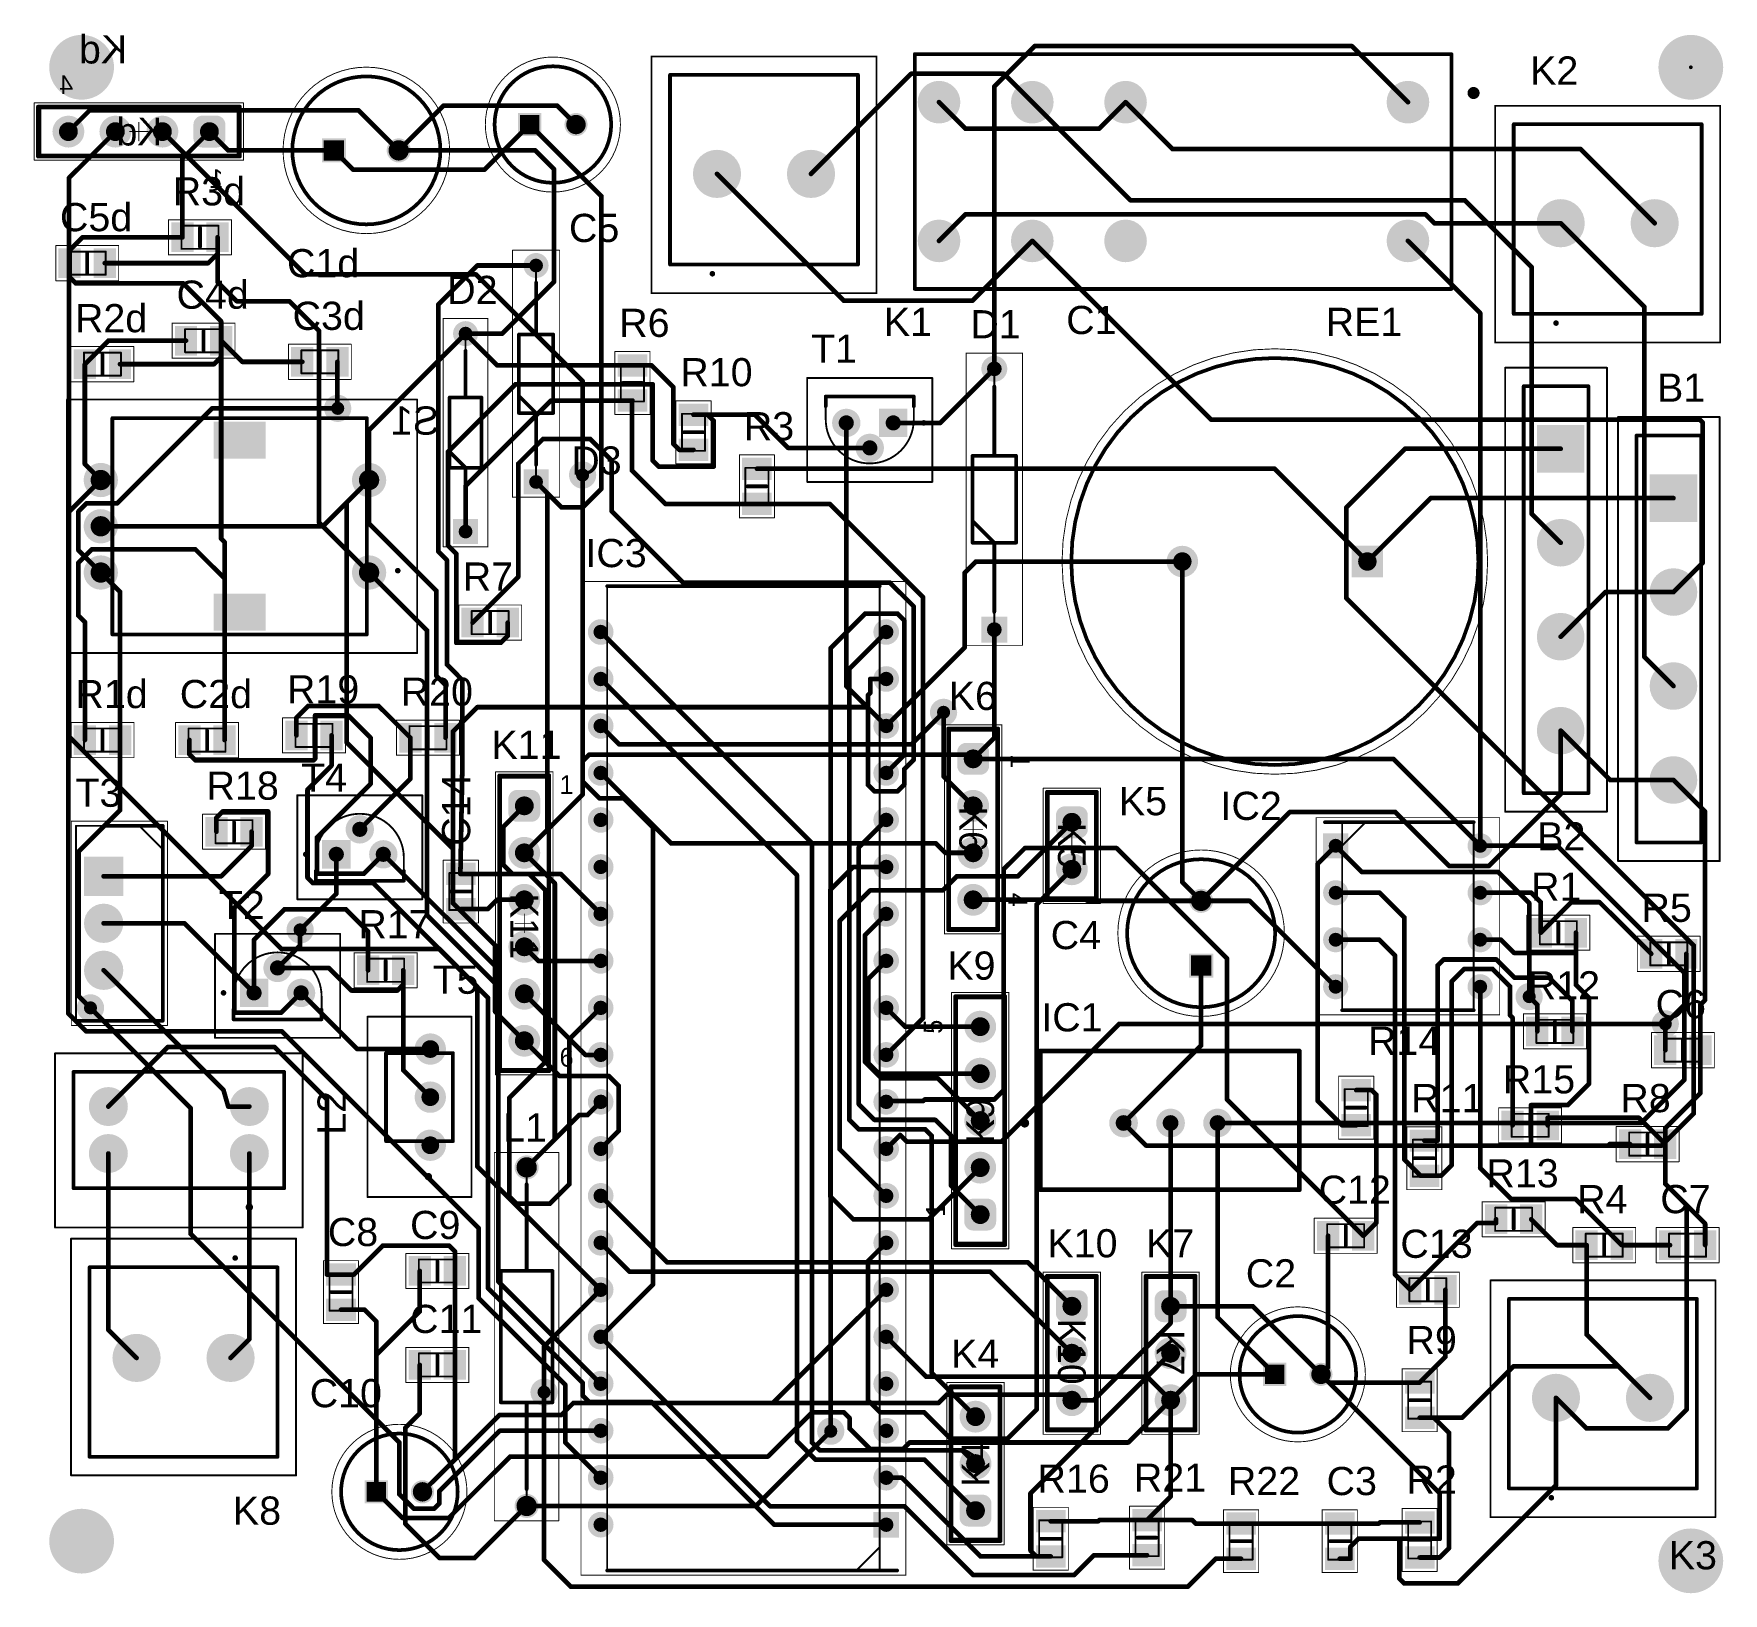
# Model space of a CAD drawing. Header units: millimetres. Extents: x 0.4 to 91.7, y 1.2 to 85.6.
import ezdxf

# ---------------------------------------------------------------- set-up
doc = ezdxf.new("R2010")
doc.units = ezdxf.units.MM
for name, color, linetype in [('BottomLayer', 5, 'Continuous'), ('BottomOverlay', 54, 'Continuous'), ('BottomPaste', 16, 'Continuous'), ('BottomSolder', 6, 'Continuous'), ('Mechanical11', 56, 'Continuous'), ('Mechanical12', 56, 'Continuous'), ('Mechanical13', 56, 'Continuous'), ('Mechanical14', 56, 'Continuous'), ('Mechanical15', 56, 'Continuous'), ('Mechanical16', 56, 'Continuous'), ('Mechanical2', 216, 'Continuous'), ('Mechanical3', 76, 'Continuous'), ('MultiLayer', 9, 'Continuous'), ('PadHoleLayer', 156, 'Continuous'), ('TopLayer', 1, 'Continuous'), ('TopOverlay', 2, 'Continuous'), ('TopPaste', 8, 'Continuous'), ('TopSolder', 216, 'Continuous'), ('ViaHoleLayer', 16, 'Continuous')]:
    doc.layers.add(name, color=color, linetype=linetype)
doc.styles.add('Arial', font='arial.ttf', dxfattribs={"height": 0.2})

msp = doc.modelspace()

# ---------------------------------------------------------------- texts
at = {"layer": 'BottomOverlay', "style": 'Arial', "text_generation_flag": 2}
for s, p in [('Kd', (5.46, 83.947)), ('S1', (22.33, 63.881))]:
    msp.add_text(s, height=1.524, dxfattribs=at).set_placement(p)
at = {"layer": 'TopOverlay', "style": 'Arial'}
for s, p in [('K2', (81.28, 82.804)), ('R3d', (7.924, 76.276)), ('C5d', (1.828, 74.879)), ('C5', (29.337, 74.295)), ('C1d', (14.097, 72.39)), ('C4d', (8.128, 70.688)), ('D2', (22.758, 70.942)), ('R2d', (2.641, 69.418)), ('C3d', (14.401, 69.545)), ('R6', (32.054, 69.164)), ('K1', (46.355, 69.215)), ('D1', (51.028, 69.088)), ('C1', (56.21, 69.317)), ('RE1', (70.231, 69.215)), ('T1', (42.418, 67.767)), ('R10', (35.356, 66.497)), ('B1', (88.138, 65.659)), ('R3', (38.785, 63.576)), ('D3', (29.464, 61.722)), ('IC3', (30.226, 56.718)), ('R7', (23.596, 55.448)), ('R1d', (2.667, 49.098)), ('C2d', (8.305, 49.098)), ('R19', (14.097, 49.352)), ('R20', (20.243, 49.225)), ('K6', (49.86, 48.997)), ('K11', (25.146, 46.355)), ('R18', (9.753, 44.145)), ('T4', (14.859, 44.577)), ('T3', (2.667, 43.764)), ('K5', (59.055, 43.307)), ('IC2', (64.548, 43.053)), ('B2', (81.661, 41.402)), ('R1', (81.33, 38.684)), ('T2', (10.414, 37.694)), ('R5', (87.299, 37.541)), ('R17', (17.957, 36.652)), ('C4', (55.372, 36.068)), ('K9', (49.784, 34.417)), ('T5', (21.971, 33.655)), ('R12', (81.153, 33.35)), ('C6', (88.061, 32.334)), ('IC1', (54.864, 31.623)), ('R14', (72.517, 30.353)), ('R15', (79.806, 28.27)), ('R11', (74.853, 27.254)), ('R8', (86.156, 27.254)), ('L1', (25.781, 25.666)), ('R13', (78.917, 23.19)), ('C12', (69.85, 22.301)), ('R4', (83.82, 21.793)), ('C7', (88.315, 21.793)), ('C9', (20.751, 20.396)), ('C8', (16.306, 20.015)), ('K10', (55.194, 19.406)), ('K7', (60.528, 19.406)), ('C13', (74.269, 19.38)), ('C2', (65.913, 17.78)), ('C11', (20.751, 15.316)), ('R9', (74.599, 14.173)), ('K4', (49.987, 13.437)), ('C10', (15.327, 11.303)), ('R16', (54.66, 6.68)), ('R21', (59.867, 6.731)), ('R22', (64.947, 6.553)), ('C3', (70.281, 6.553)), ('R2', (74.599, 6.629)), ('K8', (11.176, 4.953)), ('K3', (88.773, 2.54))]:
    msp.add_text(s, height=1.524, dxfattribs=at).set_placement(p)
for s, p in [('C14', (24.002, 41.657)), ('L2', (17.271, 26.035))]:
    msp.add_text(s, height=1.524, rotation=90, dxfattribs=at).set_placement(p)

# ---------------------------------------------------------------- blocks, each defined once
blk = doc.blocks.new('BC557C_T5_45V_100_A_1')
at = {"layer": 'BottomLayer'}
h = blk.add_hatch(color=5, dxfattribs=at)
edge = h.paths.add_edge_path()
edge.add_arc((-1.7, -0.585), 0.746, 0, 360)
h = blk.add_hatch(color=5, dxfattribs=at)
edge = h.paths.add_edge_path()
edge.add_arc((0.9, -0.585), 0.746, 0, 360)
h = blk.add_hatch(color=5, dxfattribs=at)
edge = h.paths.add_edge_path()
edge.add_arc((3.5, -0.585), 0.746, 0, 360)
at = {"layer": 'BottomSolder'}
h = blk.add_hatch(color=6, dxfattribs=at)
edge = h.paths.add_edge_path()
edge.add_arc((-1.7, -0.585), 0.848, 0, 360)
h = blk.add_hatch(color=6, dxfattribs=at)
edge = h.paths.add_edge_path()
edge.add_arc((0.9, -0.585), 0.848, 0, 360)
h = blk.add_hatch(color=6, dxfattribs=at)
edge = h.paths.add_edge_path()
edge.add_arc((3.5, -0.585), 0.848, 0, 360)
at = {"layer": 'MultiLayer'}
h = blk.add_hatch(color=9, dxfattribs=at)
edge = h.paths.add_edge_path()
edge.add_arc((-1.7, -0.585), 0.746, 0, 360)
h = blk.add_hatch(color=9, dxfattribs=at)
edge = h.paths.add_edge_path()
edge.add_arc((0.9, -0.585), 0.746, 0, 360)
h = blk.add_hatch(color=9, dxfattribs=at)
edge = h.paths.add_edge_path()
edge.add_arc((3.5, -0.585), 0.746, 0, 360)
at = {"layer": 'PadHoleLayer'}
h = blk.add_hatch(color=156, dxfattribs=at)
edge = h.paths.add_edge_path()
edge.add_arc((-1.7, -0.585), 0.48, 0, 360)
h = blk.add_hatch(color=156, dxfattribs=at)
edge = h.paths.add_edge_path()
edge.add_arc((0.9, -0.585), 0.48, 0, 360)
h = blk.add_hatch(color=156, dxfattribs=at)
edge = h.paths.add_edge_path()
edge.add_arc((3.5, -0.585), 0.48, 0, 360)
at = {"layer": 'TopLayer'}
h = blk.add_hatch(color=1, dxfattribs=at)
edge = h.paths.add_edge_path()
edge.add_arc((-1.7, -0.585), 0.746, 0, 360)
h = blk.add_hatch(color=1, dxfattribs=at)
edge = h.paths.add_edge_path()
edge.add_arc((0.9, -0.585), 0.746, 0, 360)
h = blk.add_hatch(color=1, dxfattribs=at)
edge = h.paths.add_edge_path()
edge.add_arc((3.5, -0.585), 0.746, 0, 360)
at = {"layer": 'TopSolder'}
h = blk.add_hatch(color=216, dxfattribs=at)
edge = h.paths.add_edge_path()
edge.add_arc((-1.7, -0.585), 0.848, 0, 360)
h = blk.add_hatch(color=216, dxfattribs=at)
edge = h.paths.add_edge_path()
edge.add_arc((0.9, -0.585), 0.848, 0, 360)
h = blk.add_hatch(color=216, dxfattribs=at)
edge = h.paths.add_edge_path()
edge.add_arc((3.5, -0.585), 0.848, 0, 360)
at = {"layer": 'Mechanical13', "const_width": 0.2}
for points in [[(-1.48, 1.81), (-1.48, -1.81)], [(-1.48, 1.81), (3.28, 1.81)], [(3.28, 1.81), (3.28, -1.81)], [(-1.48, -1.81), (3.28, -1.81)]]:
    blk.add_lwpolyline(points, dxfattribs=at)
at = {"layer": 'Mechanical13', "const_width": 0.1}
for points in [[(-1.53, 1.81, 1), (-1.43, 1.81, 1)], [(-1.53, 1.81, 1), (-1.43, 1.81, 1)], [(3.23, 1.81, 1), (3.33, 1.81, 1)], [(3.23, 1.81, 1), (3.33, 1.81, 1)], [(-1.53, -1.81, 1), (-1.43, -1.81, 1)], [(-1.53, -1.81, 1), (-1.43, -1.81, 1)], [(3.23, -1.81, 1), (3.33, -1.81, 1)], [(3.23, -1.81, 1), (3.33, -1.81, 1)]]:
    blk.add_lwpolyline(points, format="xyb", close=True, dxfattribs=at)
at = {"layer": 'Mechanical15', "const_width": 0.1}
for points in [[(-4.5, 2.81), (-4.5, -2.81)], [(-4.5, 2.81), (5.247, 2.81)], [(5.247, 2.81), (5.247, -2.81)], [(-4.5, -2.81), (5.247, -2.81)]]:
    blk.add_lwpolyline(points, dxfattribs=at)
at = {"layer": 'Mechanical15', "const_width": 0.05}
for points in [[(-4.525, 2.81, 1), (-4.475, 2.81, 1)], [(-4.525, 2.81, 1), (-4.475, 2.81, 1)], [(5.222, 2.81, 1), (5.272, 2.81, 1)], [(5.222, 2.81, 1), (5.272, 2.81, 1)], [(-4.525, -2.81, 1), (-4.475, -2.81, 1)], [(-4.525, -2.81, 1), (-4.475, -2.81, 1)], [(5.222, -2.81, 1), (5.272, -2.81, 1)], [(5.222, -2.81, 1), (5.272, -2.81, 1)]]:
    blk.add_lwpolyline(points, format="xyb", close=True, dxfattribs=at)
at = {"layer": 'TopOverlay', "const_width": 0.1}
for points in [[(-1.48, 1.81), (3.28, 1.81)], [(-1.48, 1.81), (-1.48, 0.915)], [(3.28, 1.81), (3.28, 0.915)], [(-1.48, -1.81), (3.28, -1.81)]]:
    blk.add_lwpolyline(points, dxfattribs=at)
at = {"layer": 'TopOverlay'}
for points, const_width in [([(-1.505, 1.81, 1), (-1.455, 1.81, 1)], 0.05), ([(-1.505, 1.81, 1), (-1.455, 1.81, 1)], 0.05), ([(3.255, 1.81, 1), (3.305, 1.81, 1)], 0.05), ([(3.255, 1.81, 1), (3.305, 1.81, 1)], 0.05), ([(-1.505, 0.915, 1), (-1.455, 0.915, 1)], 0.05), ([(3.255, 0.915, 1), (3.305, 0.915, 1)], 0.05), ([(-3.45, -0.385, 1), (-3.35, -0.385, 1)], 0.1), ([(-3.45, -0.385, 1), (-3.35, -0.385, 1)], 0.1), ([(-3.45, -0.585, 1), (-3.35, -0.585, 1)], 0.1), ([(-3.45, -0.585, 1), (-3.35, -0.585, 1)], 0.1), ([(-1.505, -1.81, 1), (-1.455, -1.81, 1)], 0.05), ([(3.255, -1.81, 1), (3.305, -1.81, 1)], 0.05)]:
    blk.add_lwpolyline(points, format="xyb", close=True, dxfattribs=dict(at, const_width=const_width))
at = {"layer": 'TopOverlay', "const_width": 0.2}
for points in [[(-3.4, -0.585, -1), (-3.4, -0.385)], [(-3.4, -0.385, -1), (-3.4, -0.585)]]:
    blk.add_lwpolyline(points, format="xyb", dxfattribs=at)
blk = doc.blocks.new('T1_2_4_BC547C_45V_100_A_2')
at = {"layer": 'BottomLayer'}
h = blk.add_hatch(color=5, dxfattribs=at)
edge = h.paths.add_edge_path()
edge.add_arc((1.27, 1.35), 0.666, 0, 360)
blk.add_hatch(color=5, dxfattribs=at).paths.add_polyline_path([(-0.666, 0.666), (0.667, 0.666), (0.667, -0.667), (-0.666, -0.667)])
h = blk.add_hatch(color=5, dxfattribs=at)
edge = h.paths.add_edge_path()
edge.add_arc((2.54, 0), 0.666, 0, 360)
at = {"layer": 'BottomSolder'}
h = blk.add_hatch(color=6, dxfattribs=at)
edge = h.paths.add_edge_path()
edge.add_arc((1.27, 1.35), 0.768, 0, 360)
blk.add_hatch(color=6, dxfattribs=at).paths.add_polyline_path([(-0.768, 0.768), (0.768, 0.768), (0.768, -0.768), (-0.768, -0.768)])
h = blk.add_hatch(color=6, dxfattribs=at)
edge = h.paths.add_edge_path()
edge.add_arc((2.54, 0), 0.768, 0, 360)
at = {"layer": 'MultiLayer'}
h = blk.add_hatch(color=9, dxfattribs=at)
edge = h.paths.add_edge_path()
edge.add_arc((1.27, 1.35), 0.666, 0, 360)
blk.add_hatch(color=9, dxfattribs=at).paths.add_polyline_path([(-0.666, 0.666), (0.667, 0.666), (0.667, -0.667), (-0.666, -0.667)])
h = blk.add_hatch(color=9, dxfattribs=at)
edge = h.paths.add_edge_path()
edge.add_arc((2.54, 0), 0.666, 0, 360)
at = {"layer": 'PadHoleLayer'}
h = blk.add_hatch(color=156, dxfattribs=at)
edge = h.paths.add_edge_path()
edge.add_arc((1.27, 1.35), 0.41, 0, 360)
h = blk.add_hatch(color=156, dxfattribs=at)
edge = h.paths.add_edge_path()
edge.add_arc((0, 0), 0.41, 0, 360)
h = blk.add_hatch(color=156, dxfattribs=at)
edge = h.paths.add_edge_path()
edge.add_arc((2.54, 0), 0.41, 0, 360)
at = {"layer": 'TopLayer'}
h = blk.add_hatch(color=1, dxfattribs=at)
edge = h.paths.add_edge_path()
edge.add_arc((1.27, 1.35), 0.666, 0, 360)
blk.add_hatch(color=1, dxfattribs=at).paths.add_polyline_path([(-0.666, 0.666), (0.667, 0.666), (0.667, -0.667), (-0.666, -0.667)])
h = blk.add_hatch(color=1, dxfattribs=at)
edge = h.paths.add_edge_path()
edge.add_arc((2.54, 0), 0.666, 0, 360)
at = {"layer": 'TopSolder'}
h = blk.add_hatch(color=216, dxfattribs=at)
edge = h.paths.add_edge_path()
edge.add_arc((1.27, 1.35), 0.768, 0, 360)
blk.add_hatch(color=216, dxfattribs=at).paths.add_polyline_path([(-0.768, 0.768), (0.768, 0.768), (0.768, -0.768), (-0.768, -0.768)])
h = blk.add_hatch(color=216, dxfattribs=at)
edge = h.paths.add_edge_path()
edge.add_arc((2.54, 0), 0.768, 0, 360)
at = {"layer": 'Mechanical13', "const_width": 0.1}
blk.add_lwpolyline([(-1.11, -0.19, -1), (3.65, -0.19)], format="xyb", dxfattribs=at)
for points in [[(-1.11, -1.43), (-1.11, -0.19)], [(3.65, -1.43), (3.65, -0.19)], [(-1.11, -1.43), (1.27, -1.43)], [(1.27, -1.43), (3.65, -1.43)]]:
    blk.add_lwpolyline(points, dxfattribs=at)
at = {"layer": 'Mechanical13', "const_width": 0.05}
for points in [[(-1.135, -0.19, 1), (-1.085, -0.19, 1)], [(-1.135, -0.19, 1), (-1.085, -0.19, 1)], [(3.625, -0.19, 1), (3.675, -0.19, 1)], [(3.625, -0.19, 1), (3.675, -0.19, 1)], [(-1.135, -1.43, 1), (-1.085, -1.43, 1)], [(-1.135, -1.43, 1), (-1.085, -1.43, 1)], [(1.245, -1.43, 1), (1.295, -1.43, 1)], [(1.245, -1.43, 1), (1.295, -1.43, 1)], [(3.625, -1.43, 1), (3.675, -1.43, 1)], [(3.625, -1.43, 1), (3.675, -1.43, 1)]]:
    blk.add_lwpolyline(points, format="xyb", close=True, dxfattribs=at)
at = {"layer": 'Mechanical15', "const_width": 0.1}
for points in [[(-2.11, 3.19), (4.65, 3.19)], [(-2.11, -2.43), (-2.11, 3.19)], [(4.65, -2.43), (4.65, 3.19)], [(-2.11, -2.43), (4.65, -2.43)]]:
    blk.add_lwpolyline(points, dxfattribs=at)
at = {"layer": 'Mechanical15', "const_width": 0.05}
for points in [[(-2.135, 3.19, 1), (-2.085, 3.19, 1)], [(-2.135, 3.19, 1), (-2.085, 3.19, 1)], [(4.625, 3.19, 1), (4.675, 3.19, 1)], [(4.625, 3.19, 1), (4.675, 3.19, 1)], [(-2.135, -2.43, 1), (-2.085, -2.43, 1)], [(-2.135, -2.43, 1), (-2.085, -2.43, 1)], [(4.625, -2.43, 1), (4.675, -2.43, 1)], [(4.625, -2.43, 1), (4.675, -2.43, 1)]]:
    blk.add_lwpolyline(points, format="xyb", close=True, dxfattribs=at)
at = {"layer": 'TopOverlay', "const_width": 0.2}
for points in [[(-1.7, 0, -1), (-1.6, 0)], [(-1.6, 0, -1), (-1.7, 0)], [(-1.6, 0, -1), (-1.7, 0)]]:
    blk.add_lwpolyline(points, format="xyb", dxfattribs=at)
at = {"layer": 'TopOverlay', "const_width": 0.1}
for points in [[(-1.75, 0, 1), (-1.65, 0, 1)], [(-1.75, 0, 1), (-1.65, 0, 1)], [(-1.75, 0, 1), (-1.65, 0, 1)], [(-1.65, 0, 1), (-1.55, 0, 1)], [(-1.65, 0, 1), (-1.55, 0, 1)], [(-1.65, 0, 1), (-1.55, 0, 1)], [(-1.16, -0.9, 1), (-1.06, -0.9, 1)], [(3.6, -0.9, 1), (3.7, -0.9, 1)], [(-1.16, -1.43, 1), (-1.06, -1.43, 1)], [(-1.16, -1.43, 1), (-1.06, -1.43, 1)], [(3.6, -1.43, 1), (3.7, -1.43, 1)], [(3.6, -1.43, 1), (3.7, -1.43, 1)]]:
    blk.add_lwpolyline(points, format="xyb", close=True, dxfattribs=at)
at = {"layer": 'TopOverlay', "const_width": 0.2}
for points in [[(-1.11, -1.43), (-1.11, -0.9)], [(3.65, -1.43), (3.65, -0.9)], [(-1.11, -1.43), (3.65, -1.43)]]:
    blk.add_lwpolyline(points, dxfattribs=at)
blk = doc.blocks.new('T3_P________55V_17A_0_1__3')
at = {"layer": 'BottomLayer'}
blk.add_hatch(color=5, dxfattribs=at).paths.add_polyline_path([(-0.96, 0.96), (0.96, 0.96), (0.96, -0.96), (-0.96, -0.96)])
h = blk.add_hatch(color=5, dxfattribs=at)
edge = h.paths.add_edge_path()
edge.add_arc((2.54, 0), 0.96, 0, 360)
h = blk.add_hatch(color=5, dxfattribs=at)
edge = h.paths.add_edge_path()
edge.add_arc((5.08, 0), 0.96, 0, 360)
at = {"layer": 'BottomSolder'}
blk.add_hatch(color=6, dxfattribs=at).paths.add_polyline_path([(-1.062, 1.062), (1.062, 1.062), (1.062, -1.062), (-1.062, -1.062)])
h = blk.add_hatch(color=6, dxfattribs=at)
edge = h.paths.add_edge_path()
edge.add_arc((2.54, 0), 1.062, 0, 360)
h = blk.add_hatch(color=6, dxfattribs=at)
edge = h.paths.add_edge_path()
edge.add_arc((5.08, 0), 1.062, 0, 360)
at = {"layer": 'MultiLayer'}
blk.add_hatch(color=9, dxfattribs=at).paths.add_polyline_path([(-0.96, 0.96), (0.96, 0.96), (0.96, -0.96), (-0.96, -0.96)])
h = blk.add_hatch(color=9, dxfattribs=at)
edge = h.paths.add_edge_path()
edge.add_arc((2.54, 0), 0.96, 0, 360)
h = blk.add_hatch(color=9, dxfattribs=at)
edge = h.paths.add_edge_path()
edge.add_arc((5.08, 0), 0.96, 0, 360)
at = {"layer": 'PadHoleLayer'}
h = blk.add_hatch(color=156, dxfattribs=at)
edge = h.paths.add_edge_path()
edge.add_arc((0, 0), 0.64, 0, 360)
h = blk.add_hatch(color=156, dxfattribs=at)
edge = h.paths.add_edge_path()
edge.add_arc((2.54, 0), 0.64, 0, 360)
h = blk.add_hatch(color=156, dxfattribs=at)
edge = h.paths.add_edge_path()
edge.add_arc((5.08, 0), 0.64, 0, 360)
at = {"layer": 'TopLayer'}
blk.add_hatch(color=1, dxfattribs=at).paths.add_polyline_path([(-0.96, 0.96), (0.96, 0.96), (0.96, -0.96), (-0.96, -0.96)])
h = blk.add_hatch(color=1, dxfattribs=at)
edge = h.paths.add_edge_path()
edge.add_arc((2.54, 0), 0.96, 0, 360)
h = blk.add_hatch(color=1, dxfattribs=at)
edge = h.paths.add_edge_path()
edge.add_arc((5.08, 0), 0.96, 0, 360)
at = {"layer": 'TopSolder'}
blk.add_hatch(color=216, dxfattribs=at).paths.add_polyline_path([(-1.062, 1.062), (1.062, 1.062), (1.062, -1.062), (-1.062, -1.062)])
h = blk.add_hatch(color=216, dxfattribs=at)
edge = h.paths.add_edge_path()
edge.add_arc((2.54, 0), 1.062, 0, 360)
h = blk.add_hatch(color=216, dxfattribs=at)
edge = h.paths.add_edge_path()
edge.add_arc((5.08, 0), 1.062, 0, 360)
at = {"layer": 'Mechanical13', "const_width": 0.1}
for points in [[(7.81, 3.195), (-2.73, 3.195)], [(-2.73, -1.495), (-2.73, 3.195)], [(-2.73, 1.925), (-1.46, 3.195)], [(7.81, -1.495), (7.81, 3.195)], [(7.81, -1.495), (-2.73, -1.495)]]:
    blk.add_lwpolyline(points, dxfattribs=at)
at = {"layer": 'Mechanical13', "const_width": 0.05}
for points in [[(-2.755, 3.195, 1), (-2.705, 3.195, 1)], [(-2.755, 3.195, 1), (-2.705, 3.195, 1)], [(-1.485, 3.195, 1), (-1.435, 3.195, 1)], [(7.785, 3.195, 1), (7.835, 3.195, 1)], [(7.785, 3.195, 1), (7.835, 3.195, 1)], [(-2.755, 1.925, 1), (-2.705, 1.925, 1)], [(-2.755, -1.495, 1), (-2.705, -1.495, 1)], [(-2.755, -1.495, 1), (-2.705, -1.495, 1)], [(7.785, -1.495, 1), (7.835, -1.495, 1)], [(7.785, -1.495, 1), (7.835, -1.495, 1)]]:
    blk.add_lwpolyline(points, format="xyb", close=True, dxfattribs=at)
at = {"layer": 'Mechanical15', "const_width": 0.05}
for points in [[(8.06, 3.445), (-2.98, 3.445)], [(-2.98, -1.745), (-2.98, 3.445)], [(8.06, -1.745), (8.06, 3.445)], [(8.06, -1.745), (-2.98, -1.745)]]:
    blk.add_lwpolyline(points, dxfattribs=at)
at = {"layer": 'Mechanical15', "const_width": 0.025}
for points in [[(-2.992, 3.445, 1), (-2.967, 3.445, 1)], [(-2.992, 3.445, 1), (-2.967, 3.445, 1)], [(8.047, 3.445, 1), (8.072, 3.445, 1)], [(8.047, 3.445, 1), (8.072, 3.445, 1)], [(-2.992, -1.745, 1), (-2.967, -1.745, 1)], [(-2.992, -1.745, 1), (-2.967, -1.745, 1)], [(8.047, -1.745, 1), (8.072, -1.745, 1)], [(8.047, -1.745, 1), (8.072, -1.745, 1)]]:
    blk.add_lwpolyline(points, format="xyb", close=True, dxfattribs=at)
at = {"layer": 'TopOverlay', "const_width": 0.2}
for points in [[(7.81, 3.195), (-2.73, 3.195)], [(-2.73, 0), (-2.73, 3.195)], [(7.81, -1.495), (7.81, 3.195)]]:
    blk.add_lwpolyline(points, dxfattribs=at)
at = {"layer": 'TopOverlay', "const_width": 0.1}
for points in [[(-2.78, 3.195, 1), (-2.68, 3.195, 1)], [(-2.78, 3.195, 1), (-2.68, 3.195, 1)], [(7.76, 3.195, 1), (7.86, 3.195, 1)], [(7.76, 3.195, 1), (7.86, 3.195, 1)], [(-2.78, 0, 1), (-2.68, 0, 1)], [(7.76, -1.495, 1), (7.86, -1.495, 1)]]:
    blk.add_lwpolyline(points, format="xyb", close=True, dxfattribs=at)
blk = doc.blocks.new('T1_2_4_BC547C_45V_100_A_4')
at = {"layer": 'BottomLayer'}
h = blk.add_hatch(color=5, dxfattribs=at)
edge = h.paths.add_edge_path()
edge.add_arc((1.27, 1.35), 0.666, 0, 360)
blk.add_hatch(color=5, dxfattribs=at).paths.add_polyline_path([(-0.666, 0.666), (0.667, 0.666), (0.667, -0.667), (-0.666, -0.667)])
h = blk.add_hatch(color=5, dxfattribs=at)
edge = h.paths.add_edge_path()
edge.add_arc((2.54, 0), 0.666, 0, 360)
at = {"layer": 'BottomSolder'}
h = blk.add_hatch(color=6, dxfattribs=at)
edge = h.paths.add_edge_path()
edge.add_arc((1.27, 1.35), 0.768, 0, 360)
blk.add_hatch(color=6, dxfattribs=at).paths.add_polyline_path([(-0.768, 0.768), (0.768, 0.768), (0.768, -0.768), (-0.768, -0.768)])
h = blk.add_hatch(color=6, dxfattribs=at)
edge = h.paths.add_edge_path()
edge.add_arc((2.54, 0), 0.768, 0, 360)
at = {"layer": 'MultiLayer'}
h = blk.add_hatch(color=9, dxfattribs=at)
edge = h.paths.add_edge_path()
edge.add_arc((1.27, 1.35), 0.666, 0, 360)
blk.add_hatch(color=9, dxfattribs=at).paths.add_polyline_path([(-0.666, 0.666), (0.667, 0.666), (0.667, -0.667), (-0.666, -0.667)])
h = blk.add_hatch(color=9, dxfattribs=at)
edge = h.paths.add_edge_path()
edge.add_arc((2.54, 0), 0.666, 0, 360)
at = {"layer": 'PadHoleLayer'}
h = blk.add_hatch(color=156, dxfattribs=at)
edge = h.paths.add_edge_path()
edge.add_arc((1.27, 1.35), 0.41, 0, 360)
h = blk.add_hatch(color=156, dxfattribs=at)
edge = h.paths.add_edge_path()
edge.add_arc((0, 0), 0.41, 0, 360)
h = blk.add_hatch(color=156, dxfattribs=at)
edge = h.paths.add_edge_path()
edge.add_arc((2.54, 0), 0.41, 0, 360)
at = {"layer": 'TopLayer'}
h = blk.add_hatch(color=1, dxfattribs=at)
edge = h.paths.add_edge_path()
edge.add_arc((1.27, 1.35), 0.666, 0, 360)
blk.add_hatch(color=1, dxfattribs=at).paths.add_polyline_path([(-0.666, 0.666), (0.667, 0.666), (0.667, -0.667), (-0.666, -0.667)])
h = blk.add_hatch(color=1, dxfattribs=at)
edge = h.paths.add_edge_path()
edge.add_arc((2.54, 0), 0.666, 0, 360)
at = {"layer": 'TopSolder'}
h = blk.add_hatch(color=216, dxfattribs=at)
edge = h.paths.add_edge_path()
edge.add_arc((1.27, 1.35), 0.768, 0, 360)
blk.add_hatch(color=216, dxfattribs=at).paths.add_polyline_path([(-0.768, 0.768), (0.768, 0.768), (0.768, -0.768), (-0.768, -0.768)])
h = blk.add_hatch(color=216, dxfattribs=at)
edge = h.paths.add_edge_path()
edge.add_arc((2.54, 0), 0.768, 0, 360)
at = {"layer": 'Mechanical13', "const_width": 0.1}
blk.add_lwpolyline([(-1.11, -0.19, -1), (3.65, -0.19)], format="xyb", dxfattribs=at)
for points in [[(-1.11, -1.43), (-1.11, -0.19)], [(3.65, -1.43), (3.65, -0.19)], [(-1.11, -1.43), (1.27, -1.43)], [(1.27, -1.43), (3.65, -1.43)]]:
    blk.add_lwpolyline(points, dxfattribs=at)
at = {"layer": 'Mechanical13', "const_width": 0.05}
for points in [[(-1.135, -0.19, 1), (-1.085, -0.19, 1)], [(-1.135, -0.19, 1), (-1.085, -0.19, 1)], [(3.625, -0.19, 1), (3.675, -0.19, 1)], [(3.625, -0.19, 1), (3.675, -0.19, 1)], [(-1.135, -1.43, 1), (-1.085, -1.43, 1)], [(-1.135, -1.43, 1), (-1.085, -1.43, 1)], [(1.245, -1.43, 1), (1.295, -1.43, 1)], [(1.245, -1.43, 1), (1.295, -1.43, 1)], [(3.625, -1.43, 1), (3.675, -1.43, 1)], [(3.625, -1.43, 1), (3.675, -1.43, 1)]]:
    blk.add_lwpolyline(points, format="xyb", close=True, dxfattribs=at)
at = {"layer": 'Mechanical15', "const_width": 0.1}
for points in [[(-2.11, 3.19), (4.65, 3.19)], [(-2.11, -2.43), (-2.11, 3.19)], [(4.65, -2.43), (4.65, 3.19)], [(-2.11, -2.43), (4.65, -2.43)]]:
    blk.add_lwpolyline(points, dxfattribs=at)
at = {"layer": 'Mechanical15', "const_width": 0.05}
for points in [[(-2.135, 3.19, 1), (-2.085, 3.19, 1)], [(-2.135, 3.19, 1), (-2.085, 3.19, 1)], [(4.625, 3.19, 1), (4.675, 3.19, 1)], [(4.625, 3.19, 1), (4.675, 3.19, 1)], [(-2.135, -2.43, 1), (-2.085, -2.43, 1)], [(-2.135, -2.43, 1), (-2.085, -2.43, 1)], [(4.625, -2.43, 1), (4.675, -2.43, 1)], [(4.625, -2.43, 1), (4.675, -2.43, 1)]]:
    blk.add_lwpolyline(points, format="xyb", close=True, dxfattribs=at)
at = {"layer": 'TopOverlay', "const_width": 0.2}
for points in [[(-1.7, 0, -1), (-1.6, 0)], [(-1.6, 0, -1), (-1.7, 0)], [(-1.6, 0, -1), (-1.7, 0)]]:
    blk.add_lwpolyline(points, format="xyb", dxfattribs=at)
at = {"layer": 'TopOverlay', "const_width": 0.1}
for points in [[(-1.75, 0, 1), (-1.65, 0, 1)], [(-1.75, 0, 1), (-1.65, 0, 1)], [(-1.75, 0, 1), (-1.65, 0, 1)], [(-1.65, 0, 1), (-1.55, 0, 1)], [(-1.65, 0, 1), (-1.55, 0, 1)], [(-1.65, 0, 1), (-1.55, 0, 1)], [(-1.16, -0.9, 1), (-1.06, -0.9, 1)], [(3.6, -0.9, 1), (3.7, -0.9, 1)], [(-1.16, -1.43, 1), (-1.06, -1.43, 1)], [(-1.16, -1.43, 1), (-1.06, -1.43, 1)], [(3.6, -1.43, 1), (3.7, -1.43, 1)], [(3.6, -1.43, 1), (3.7, -1.43, 1)]]:
    blk.add_lwpolyline(points, format="xyb", close=True, dxfattribs=at)
at = {"layer": 'TopOverlay', "const_width": 0.2}
for points in [[(-1.11, -1.43), (-1.11, -0.9)], [(3.65, -1.43), (3.65, -0.9)], [(-1.11, -1.43), (3.65, -1.43)]]:
    blk.add_lwpolyline(points, dxfattribs=at)
blk = doc.blocks.new('T1_2_4_BC547C_45V_100_A_5')
at = {"layer": 'BottomLayer'}
h = blk.add_hatch(color=5, dxfattribs=at)
edge = h.paths.add_edge_path()
edge.add_arc((1.27, 1.35), 0.666, 0, 360)
blk.add_hatch(color=5, dxfattribs=at).paths.add_polyline_path([(-0.667, 0.666), (0.666, 0.666), (0.666, -0.667), (-0.667, -0.667)])
h = blk.add_hatch(color=5, dxfattribs=at)
edge = h.paths.add_edge_path()
edge.add_arc((2.54, 0), 0.666, 0, 360)
at = {"layer": 'BottomSolder'}
h = blk.add_hatch(color=6, dxfattribs=at)
edge = h.paths.add_edge_path()
edge.add_arc((1.27, 1.35), 0.768, 0, 360)
blk.add_hatch(color=6, dxfattribs=at).paths.add_polyline_path([(-0.768, 0.768), (0.768, 0.768), (0.768, -0.768), (-0.768, -0.768)])
h = blk.add_hatch(color=6, dxfattribs=at)
edge = h.paths.add_edge_path()
edge.add_arc((2.54, 0), 0.768, 0, 360)
at = {"layer": 'MultiLayer'}
h = blk.add_hatch(color=9, dxfattribs=at)
edge = h.paths.add_edge_path()
edge.add_arc((1.27, 1.35), 0.666, 0, 360)
blk.add_hatch(color=9, dxfattribs=at).paths.add_polyline_path([(-0.667, 0.666), (0.666, 0.666), (0.666, -0.667), (-0.667, -0.667)])
h = blk.add_hatch(color=9, dxfattribs=at)
edge = h.paths.add_edge_path()
edge.add_arc((2.54, 0), 0.666, 0, 360)
at = {"layer": 'PadHoleLayer'}
h = blk.add_hatch(color=156, dxfattribs=at)
edge = h.paths.add_edge_path()
edge.add_arc((1.27, 1.35), 0.41, 0, 360)
h = blk.add_hatch(color=156, dxfattribs=at)
edge = h.paths.add_edge_path()
edge.add_arc((0, 0), 0.41, 0, 360)
h = blk.add_hatch(color=156, dxfattribs=at)
edge = h.paths.add_edge_path()
edge.add_arc((2.54, 0), 0.41, 0, 360)
at = {"layer": 'TopLayer'}
h = blk.add_hatch(color=1, dxfattribs=at)
edge = h.paths.add_edge_path()
edge.add_arc((1.27, 1.35), 0.666, 0, 360)
blk.add_hatch(color=1, dxfattribs=at).paths.add_polyline_path([(-0.667, 0.666), (0.666, 0.666), (0.666, -0.667), (-0.667, -0.667)])
h = blk.add_hatch(color=1, dxfattribs=at)
edge = h.paths.add_edge_path()
edge.add_arc((2.54, 0), 0.666, 0, 360)
at = {"layer": 'TopSolder'}
h = blk.add_hatch(color=216, dxfattribs=at)
edge = h.paths.add_edge_path()
edge.add_arc((1.27, 1.35), 0.768, 0, 360)
blk.add_hatch(color=216, dxfattribs=at).paths.add_polyline_path([(-0.768, 0.768), (0.768, 0.768), (0.768, -0.768), (-0.768, -0.768)])
h = blk.add_hatch(color=216, dxfattribs=at)
edge = h.paths.add_edge_path()
edge.add_arc((2.54, 0), 0.768, 0, 360)
at = {"layer": 'Mechanical13', "const_width": 0.1}
blk.add_lwpolyline([(-1.11, -0.19, -1), (3.65, -0.19)], format="xyb", dxfattribs=at)
for points in [[(-1.11, -0.19), (-1.11, -1.43)], [(3.65, -0.19), (3.65, -1.43)], [(1.27, -1.43), (-1.11, -1.43)], [(3.65, -1.43), (1.27, -1.43)]]:
    blk.add_lwpolyline(points, dxfattribs=at)
at = {"layer": 'Mechanical13', "const_width": 0.05}
for points in [[(-1.135, -0.19, 1), (-1.085, -0.19, 1)], [(-1.135, -0.19, 1), (-1.085, -0.19, 1)], [(3.625, -0.19, 1), (3.675, -0.19, 1)], [(3.625, -0.19, 1), (3.675, -0.19, 1)], [(-1.135, -1.43, 1), (-1.085, -1.43, 1)], [(-1.135, -1.43, 1), (-1.085, -1.43, 1)], [(1.245, -1.43, 1), (1.295, -1.43, 1)], [(1.245, -1.43, 1), (1.295, -1.43, 1)], [(3.625, -1.43, 1), (3.675, -1.43, 1)], [(3.625, -1.43, 1), (3.675, -1.43, 1)]]:
    blk.add_lwpolyline(points, format="xyb", close=True, dxfattribs=at)
at = {"layer": 'Mechanical15', "const_width": 0.1}
for points in [[(4.65, 3.19), (-2.11, 3.19)], [(-2.11, 3.19), (-2.11, -2.43)], [(4.65, 3.19), (4.65, -2.43)], [(4.65, -2.43), (-2.11, -2.43)]]:
    blk.add_lwpolyline(points, dxfattribs=at)
at = {"layer": 'Mechanical15', "const_width": 0.05}
for points in [[(-2.135, 3.19, 1), (-2.085, 3.19, 1)], [(-2.135, 3.19, 1), (-2.085, 3.19, 1)], [(4.625, 3.19, 1), (4.675, 3.19, 1)], [(4.625, 3.19, 1), (4.675, 3.19, 1)], [(-2.135, -2.43, 1), (-2.085, -2.43, 1)], [(-2.135, -2.43, 1), (-2.085, -2.43, 1)], [(4.625, -2.43, 1), (4.675, -2.43, 1)], [(4.625, -2.43, 1), (4.675, -2.43, 1)]]:
    blk.add_lwpolyline(points, format="xyb", close=True, dxfattribs=at)
at = {"layer": 'TopOverlay', "const_width": 0.2}
for points in [[(-1.7, 0, -1), (-1.6, 0)], [(-1.6, 0, -1), (-1.7, 0)], [(-1.6, 0, -1), (-1.7, 0)]]:
    blk.add_lwpolyline(points, format="xyb", dxfattribs=at)
at = {"layer": 'TopOverlay', "const_width": 0.1}
for points in [[(-1.75, 0, 1), (-1.65, 0, 1)], [(-1.75, 0, 1), (-1.65, 0, 1)], [(-1.75, 0, 1), (-1.65, 0, 1)], [(-1.65, 0, 1), (-1.55, 0, 1)], [(-1.65, 0, 1), (-1.55, 0, 1)], [(-1.65, 0, 1), (-1.55, 0, 1)], [(-1.16, -0.9, 1), (-1.06, -0.9, 1)], [(3.6, -0.9, 1), (3.7, -0.9, 1)], [(-1.16, -1.43, 1), (-1.06, -1.43, 1)], [(-1.16, -1.43, 1), (-1.06, -1.43, 1)], [(3.6, -1.43, 1), (3.7, -1.43, 1)], [(3.6, -1.43, 1), (3.7, -1.43, 1)]]:
    blk.add_lwpolyline(points, format="xyb", close=True, dxfattribs=at)
at = {"layer": 'TopOverlay', "const_width": 0.2}
for points in [[(-1.11, -0.9), (-1.11, -1.43)], [(3.65, -0.9), (3.65, -1.43)], [(3.65, -1.43), (-1.11, -1.43)]]:
    blk.add_lwpolyline(points, dxfattribs=at)
blk = doc.blocks.new('482016514001_B_6')
at = {"layer": 'BottomLayer'}
for points in [[(-1.3, 5.55), (1.3, 5.55), (1.3, 3.75), (-1.3, 3.75)], [(-1.3, -3.75), (1.3, -3.75), (1.3, -5.55), (-1.3, -5.55)]]:
    blk.add_hatch(color=5, dxfattribs=at).paths.add_polyline_path(points)
h = blk.add_hatch(color=5, dxfattribs=at)
edge = h.paths.add_edge_path()
edge.add_arc((-7, 2.5), 0.825, 0, 360)
h = blk.add_hatch(color=5, dxfattribs=at)
edge = h.paths.add_edge_path()
edge.add_arc((7.5, 2.5), 0.825, 0, 360)
h = blk.add_hatch(color=5, dxfattribs=at)
edge = h.paths.add_edge_path()
edge.add_arc((7.5, 0), 0.825, 0, 360)
h = blk.add_hatch(color=5, dxfattribs=at)
edge = h.paths.add_edge_path()
edge.add_arc((-7, -2.5), 0.825, 0, 360)
h = blk.add_hatch(color=5, dxfattribs=at)
edge = h.paths.add_edge_path()
edge.add_arc((7.5, -2.5), 0.825, 0, 360)
at = {"layer": 'BottomPaste'}
for points in [[(-1.3, 5.55), (1.3, 5.55), (1.3, 3.75), (-1.3, 3.75)], [(-1.3, -3.75), (1.3, -3.75), (1.3, -5.55), (-1.3, -5.55)]]:
    blk.add_hatch(color=16, dxfattribs=at).paths.add_polyline_path(points)
at = {"layer": 'BottomSolder'}
for points in [[(-1.402, 5.652), (1.402, 5.652), (1.402, 3.648), (-1.402, 3.648)], [(-1.402, -3.648), (1.402, -3.648), (1.402, -5.652), (-1.402, -5.652)]]:
    blk.add_hatch(color=6, dxfattribs=at).paths.add_polyline_path(points)
h = blk.add_hatch(color=6, dxfattribs=at)
edge = h.paths.add_edge_path()
edge.add_arc((-7, 2.5), 0.927, 0, 360)
h = blk.add_hatch(color=6, dxfattribs=at)
edge = h.paths.add_edge_path()
edge.add_arc((7.5, 2.5), 0.927, 0, 360)
h = blk.add_hatch(color=6, dxfattribs=at)
edge = h.paths.add_edge_path()
edge.add_arc((7.5, 0), 0.927, 0, 360)
h = blk.add_hatch(color=6, dxfattribs=at)
edge = h.paths.add_edge_path()
edge.add_arc((-7, -2.5), 0.927, 0, 360)
h = blk.add_hatch(color=6, dxfattribs=at)
edge = h.paths.add_edge_path()
edge.add_arc((7.5, -2.5), 0.927, 0, 360)
at = {"layer": 'MultiLayer'}
h = blk.add_hatch(color=9, dxfattribs=at)
edge = h.paths.add_edge_path()
edge.add_arc((-7, 2.5), 0.825, 0, 360)
h = blk.add_hatch(color=9, dxfattribs=at)
edge = h.paths.add_edge_path()
edge.add_arc((7.5, 2.5), 0.825, 0, 360)
h = blk.add_hatch(color=9, dxfattribs=at)
edge = h.paths.add_edge_path()
edge.add_arc((7.5, 0), 0.825, 0, 360)
h = blk.add_hatch(color=9, dxfattribs=at)
edge = h.paths.add_edge_path()
edge.add_arc((-7, -2.5), 0.825, 0, 360)
h = blk.add_hatch(color=9, dxfattribs=at)
edge = h.paths.add_edge_path()
edge.add_arc((7.5, -2.5), 0.825, 0, 360)
at = {"layer": 'PadHoleLayer'}
h = blk.add_hatch(color=156, dxfattribs=at)
edge = h.paths.add_edge_path()
edge.add_arc((-7, 2.5), 0.55, 0, 360)
h = blk.add_hatch(color=156, dxfattribs=at)
edge = h.paths.add_edge_path()
edge.add_arc((7.5, 2.5), 0.55, 0, 360)
h = blk.add_hatch(color=156, dxfattribs=at)
edge = h.paths.add_edge_path()
edge.add_arc((7.5, 0), 0.55, 0, 360)
h = blk.add_hatch(color=156, dxfattribs=at)
edge = h.paths.add_edge_path()
edge.add_arc((-7, -2.5), 0.55, 0, 360)
h = blk.add_hatch(color=156, dxfattribs=at)
edge = h.paths.add_edge_path()
edge.add_arc((7.5, -2.5), 0.55, 0, 360)
at = {"layer": 'TopLayer'}
h = blk.add_hatch(color=1, dxfattribs=at)
edge = h.paths.add_edge_path()
edge.add_arc((-7, 2.5), 0.825, 0, 360)
h = blk.add_hatch(color=1, dxfattribs=at)
edge = h.paths.add_edge_path()
edge.add_arc((7.5, 2.5), 0.825, 0, 360)
h = blk.add_hatch(color=1, dxfattribs=at)
edge = h.paths.add_edge_path()
edge.add_arc((7.5, 0), 0.825, 0, 360)
h = blk.add_hatch(color=1, dxfattribs=at)
edge = h.paths.add_edge_path()
edge.add_arc((-7, -2.5), 0.825, 0, 360)
h = blk.add_hatch(color=1, dxfattribs=at)
edge = h.paths.add_edge_path()
edge.add_arc((7.5, -2.5), 0.825, 0, 360)
at = {"layer": 'TopSolder'}
h = blk.add_hatch(color=216, dxfattribs=at)
edge = h.paths.add_edge_path()
edge.add_arc((-7, 2.5), 0.927, 0, 360)
h = blk.add_hatch(color=216, dxfattribs=at)
edge = h.paths.add_edge_path()
edge.add_arc((7.5, 2.5), 0.927, 0, 360)
h = blk.add_hatch(color=216, dxfattribs=at)
edge = h.paths.add_edge_path()
edge.add_arc((7.5, 0), 0.927, 0, 360)
h = blk.add_hatch(color=216, dxfattribs=at)
edge = h.paths.add_edge_path()
edge.add_arc((-7, -2.5), 0.927, 0, 360)
h = blk.add_hatch(color=216, dxfattribs=at)
edge = h.paths.add_edge_path()
edge.add_arc((7.5, -2.5), 0.927, 0, 360)
at = {"layer": 'BottomOverlay', "const_width": 0.1}
for points in [[(-6.875, 5.85), (-6.875, 4)], [(-6.875, 5.85), (-6.875, 4)], [(6.875, 5.85), (-6.875, 5.85)], [(6.875, 5.85), (-6.875, 5.85)], [(6.875, 5.85), (6.875, 3.75)], [(6.875, 5.85), (6.875, 3.75)], [(-6.875, 1), (-6.875, -1)], [(-6.875, 1), (-6.875, -1)], [(-6.875, -4), (-6.875, -5.85)], [(-6.875, -4), (-6.875, -5.85)], [(6.875, -3.75), (6.875, -5.85)], [(6.875, -3.75), (6.875, -5.85)], [(6.875, -5.85), (-6.875, -5.85)], [(6.875, -5.85), (-6.875, -5.85)]]:
    blk.add_lwpolyline(points, dxfattribs=at)
at = {"layer": 'BottomOverlay'}
for points, const_width in [([(-6.9, 5.85, 1), (-6.85, 5.85, 1)], 0.05), ([(-6.9, 5.85, 1), (-6.85, 5.85, 1)], 0.05), ([(-6.9, 5.85, 1), (-6.85, 5.85, 1)], 0.05), ([(-6.9, 5.85, 1), (-6.85, 5.85, 1)], 0.05), ([(6.85, 5.85, 1), (6.9, 5.85, 1)], 0.05), ([(6.85, 5.85, 1), (6.9, 5.85, 1)], 0.05), ([(6.85, 5.85, 1), (6.9, 5.85, 1)], 0.05), ([(6.85, 5.85, 1), (6.9, 5.85, 1)], 0.05), ([(-6.9, 4, 1), (-6.85, 4, 1)], 0.05), ([(-6.9, 4, 1), (-6.85, 4, 1)], 0.05), ([(6.85, 3.75, 1), (6.9, 3.75, 1)], 0.05), ([(6.85, 3.75, 1), (6.9, 3.75, 1)], 0.05), ([(-8.65, 2.4, 1), (-8.55, 2.4, 1)], 0.1), ([(-8.65, 2.4, 1), (-8.55, 2.4, 1)], 0.1), ([(-8.65, 2.4, 1), (-8.55, 2.4, 1)], 0.1), ([(-8.55, 2.4, 1), (-8.45, 2.4, 1)], 0.1), ([(-8.55, 2.4, 1), (-8.45, 2.4, 1)], 0.1), ([(-8.55, 2.4, 1), (-8.45, 2.4, 1)], 0.1), ([(-6.9, 1, 1), (-6.85, 1, 1)], 0.05), ([(-6.9, 1, 1), (-6.85, 1, 1)], 0.05), ([(-6.9, -1, 1), (-6.85, -1, 1)], 0.05), ([(-6.9, -1, 1), (-6.85, -1, 1)], 0.05), ([(-6.9, -4, 1), (-6.85, -4, 1)], 0.05), ([(-6.9, -4, 1), (-6.85, -4, 1)], 0.05), ([(6.85, -3.75, 1), (6.9, -3.75, 1)], 0.05), ([(6.85, -3.75, 1), (6.9, -3.75, 1)], 0.05), ([(-6.9, -5.85, 1), (-6.85, -5.85, 1)], 0.05), ([(-6.9, -5.85, 1), (-6.85, -5.85, 1)], 0.05), ([(-6.9, -5.85, 1), (-6.85, -5.85, 1)], 0.05), ([(-6.9, -5.85, 1), (-6.85, -5.85, 1)], 0.05), ([(6.85, -5.85, 1), (6.9, -5.85, 1)], 0.05), ([(6.85, -5.85, 1), (6.9, -5.85, 1)], 0.05), ([(6.85, -5.85, 1), (6.9, -5.85, 1)], 0.05), ([(6.85, -5.85, 1), (6.9, -5.85, 1)], 0.05)]:
    blk.add_lwpolyline(points, format="xyb", close=True, dxfattribs=dict(at, const_width=const_width))
at = {"layer": 'BottomOverlay', "const_width": 0.2}
for points in [[(-8.6, 2.4, -1), (-8.5, 2.4)], [(-8.6, 2.4, -1), (-8.5, 2.4)], [(-8.5, 2.4, -1), (-8.6, 2.4)]]:
    blk.add_lwpolyline(points, format="xyb", dxfattribs=at)
at = {"layer": 'Mechanical13', "const_width": 0.2}
for points in [[(-6.875, 5.85), (-6.875, -5.85)], [(6.875, 5.85), (-6.875, 5.85)], [(6.875, 5.85), (6.875, -5.85)], [(6.875, -5.85), (-6.875, -5.85)]]:
    blk.add_lwpolyline(points, dxfattribs=at)
at = {"layer": 'Mechanical13', "const_width": 0.1}
for points in [[(-6.925, 5.85, 1), (-6.825, 5.85, 1)], [(-6.925, 5.85, 1), (-6.825, 5.85, 1)], [(6.825, 5.85, 1), (6.925, 5.85, 1)], [(6.825, 5.85, 1), (6.925, 5.85, 1)], [(-6.925, -5.85, 1), (-6.825, -5.85, 1)], [(-6.925, -5.85, 1), (-6.825, -5.85, 1)], [(6.825, -5.85, 1), (6.925, -5.85, 1)], [(6.825, -5.85, 1), (6.925, -5.85, 1)]]:
    blk.add_lwpolyline(points, format="xyb", close=True, dxfattribs=at)
at = {"layer": 'Mechanical15', "const_width": 0.1}
for points in [[(-9.6, 6.85), (-9.6, -6.85)], [(9.325, 6.85), (-9.6, 6.85)], [(9.325, 6.85), (9.325, -6.85)], [(9.325, -6.85), (-9.6, -6.85)]]:
    blk.add_lwpolyline(points, dxfattribs=at)
at = {"layer": 'Mechanical15', "const_width": 0.05}
for points in [[(-9.625, 6.85, 1), (-9.575, 6.85, 1)], [(-9.625, 6.85, 1), (-9.575, 6.85, 1)], [(9.3, 6.85, 1), (9.35, 6.85, 1)], [(9.3, 6.85, 1), (9.35, 6.85, 1)], [(-9.625, -6.85, 1), (-9.575, -6.85, 1)], [(-9.625, -6.85, 1), (-9.575, -6.85, 1)], [(9.3, -6.85, 1), (9.35, -6.85, 1)], [(9.3, -6.85, 1), (9.35, -6.85, 1)]]:
    blk.add_lwpolyline(points, format="xyb", close=True, dxfattribs=at)
blk = doc.blocks.new('_______5V_8A_7')
at = {"layer": 'BottomLayer'}
h = blk.add_hatch(color=5, dxfattribs=at)
edge = h.paths.add_edge_path()
edge.add_arc((0, 3.75), 1.05, 0, 360)
h = blk.add_hatch(color=5, dxfattribs=at)
edge = h.paths.add_edge_path()
edge.add_arc((15.26, 3.75), 1.05, 0, 360)
h = blk.add_hatch(color=5, dxfattribs=at)
edge = h.paths.add_edge_path()
edge.add_arc((20.3, 3.75), 1.05, 0, 360)
h = blk.add_hatch(color=5, dxfattribs=at)
edge = h.paths.add_edge_path()
edge.add_arc((25.34, 3.75), 1.05, 0, 360)
h = blk.add_hatch(color=5, dxfattribs=at)
edge = h.paths.add_edge_path()
edge.add_arc((0, -3.75), 1.05, 0, 360)
h = blk.add_hatch(color=5, dxfattribs=at)
edge = h.paths.add_edge_path()
edge.add_arc((15.26, -3.75), 1.05, 0, 360)
h = blk.add_hatch(color=5, dxfattribs=at)
edge = h.paths.add_edge_path()
edge.add_arc((20.3, -3.75), 1.05, 0, 360)
h = blk.add_hatch(color=5, dxfattribs=at)
edge = h.paths.add_edge_path()
edge.add_arc((25.34, -3.75), 1.05, 0, 360)
at = {"layer": 'BottomSolder'}
h = blk.add_hatch(color=6, dxfattribs=at)
edge = h.paths.add_edge_path()
edge.add_arc((0, 3.75), 1.152, 0, 360)
h = blk.add_hatch(color=6, dxfattribs=at)
edge = h.paths.add_edge_path()
edge.add_arc((15.26, 3.75), 1.152, 0, 360)
h = blk.add_hatch(color=6, dxfattribs=at)
edge = h.paths.add_edge_path()
edge.add_arc((20.3, 3.75), 1.152, 0, 360)
h = blk.add_hatch(color=6, dxfattribs=at)
edge = h.paths.add_edge_path()
edge.add_arc((25.34, 3.75), 1.152, 0, 360)
h = blk.add_hatch(color=6, dxfattribs=at)
edge = h.paths.add_edge_path()
edge.add_arc((0, -3.75), 1.152, 0, 360)
h = blk.add_hatch(color=6, dxfattribs=at)
edge = h.paths.add_edge_path()
edge.add_arc((15.26, -3.75), 1.152, 0, 360)
h = blk.add_hatch(color=6, dxfattribs=at)
edge = h.paths.add_edge_path()
edge.add_arc((20.3, -3.75), 1.152, 0, 360)
h = blk.add_hatch(color=6, dxfattribs=at)
edge = h.paths.add_edge_path()
edge.add_arc((25.34, -3.75), 1.152, 0, 360)
at = {"layer": 'MultiLayer'}
h = blk.add_hatch(color=9, dxfattribs=at)
edge = h.paths.add_edge_path()
edge.add_arc((0, 3.75), 1.05, 0, 360)
h = blk.add_hatch(color=9, dxfattribs=at)
edge = h.paths.add_edge_path()
edge.add_arc((15.26, 3.75), 1.05, 0, 360)
h = blk.add_hatch(color=9, dxfattribs=at)
edge = h.paths.add_edge_path()
edge.add_arc((20.3, 3.75), 1.05, 0, 360)
h = blk.add_hatch(color=9, dxfattribs=at)
edge = h.paths.add_edge_path()
edge.add_arc((25.34, 3.75), 1.05, 0, 360)
h = blk.add_hatch(color=9, dxfattribs=at)
edge = h.paths.add_edge_path()
edge.add_arc((0, -3.75), 1.05, 0, 360)
h = blk.add_hatch(color=9, dxfattribs=at)
edge = h.paths.add_edge_path()
edge.add_arc((15.26, -3.75), 1.05, 0, 360)
h = blk.add_hatch(color=9, dxfattribs=at)
edge = h.paths.add_edge_path()
edge.add_arc((20.3, -3.75), 1.05, 0, 360)
h = blk.add_hatch(color=9, dxfattribs=at)
edge = h.paths.add_edge_path()
edge.add_arc((25.34, -3.75), 1.05, 0, 360)
at = {"layer": 'PadHoleLayer'}
h = blk.add_hatch(color=156, dxfattribs=at)
edge = h.paths.add_edge_path()
edge.add_arc((0, 3.75), 0.7, 0, 360)
h = blk.add_hatch(color=156, dxfattribs=at)
edge = h.paths.add_edge_path()
edge.add_arc((15.26, 3.75), 0.7, 0, 360)
h = blk.add_hatch(color=156, dxfattribs=at)
edge = h.paths.add_edge_path()
edge.add_arc((20.3, 3.75), 0.7, 0, 360)
h = blk.add_hatch(color=156, dxfattribs=at)
edge = h.paths.add_edge_path()
edge.add_arc((25.34, 3.75), 0.7, 0, 360)
h = blk.add_hatch(color=156, dxfattribs=at)
edge = h.paths.add_edge_path()
edge.add_arc((0, -3.75), 0.7, 0, 360)
h = blk.add_hatch(color=156, dxfattribs=at)
edge = h.paths.add_edge_path()
edge.add_arc((15.26, -3.75), 0.7, 0, 360)
h = blk.add_hatch(color=156, dxfattribs=at)
edge = h.paths.add_edge_path()
edge.add_arc((20.3, -3.75), 0.7, 0, 360)
h = blk.add_hatch(color=156, dxfattribs=at)
edge = h.paths.add_edge_path()
edge.add_arc((25.34, -3.75), 0.7, 0, 360)
at = {"layer": 'TopLayer'}
h = blk.add_hatch(color=1, dxfattribs=at)
edge = h.paths.add_edge_path()
edge.add_arc((0, 3.75), 1.05, 0, 360)
h = blk.add_hatch(color=1, dxfattribs=at)
edge = h.paths.add_edge_path()
edge.add_arc((15.26, 3.75), 1.05, 0, 360)
h = blk.add_hatch(color=1, dxfattribs=at)
edge = h.paths.add_edge_path()
edge.add_arc((20.3, 3.75), 1.05, 0, 360)
h = blk.add_hatch(color=1, dxfattribs=at)
edge = h.paths.add_edge_path()
edge.add_arc((25.34, 3.75), 1.05, 0, 360)
h = blk.add_hatch(color=1, dxfattribs=at)
edge = h.paths.add_edge_path()
edge.add_arc((0, -3.75), 1.05, 0, 360)
h = blk.add_hatch(color=1, dxfattribs=at)
edge = h.paths.add_edge_path()
edge.add_arc((15.26, -3.75), 1.05, 0, 360)
h = blk.add_hatch(color=1, dxfattribs=at)
edge = h.paths.add_edge_path()
edge.add_arc((20.3, -3.75), 1.05, 0, 360)
h = blk.add_hatch(color=1, dxfattribs=at)
edge = h.paths.add_edge_path()
edge.add_arc((25.34, -3.75), 1.05, 0, 360)
at = {"layer": 'TopSolder'}
h = blk.add_hatch(color=216, dxfattribs=at)
edge = h.paths.add_edge_path()
edge.add_arc((0, 3.75), 1.152, 0, 360)
h = blk.add_hatch(color=216, dxfattribs=at)
edge = h.paths.add_edge_path()
edge.add_arc((15.26, 3.75), 1.152, 0, 360)
h = blk.add_hatch(color=216, dxfattribs=at)
edge = h.paths.add_edge_path()
edge.add_arc((20.3, 3.75), 1.152, 0, 360)
h = blk.add_hatch(color=216, dxfattribs=at)
edge = h.paths.add_edge_path()
edge.add_arc((25.34, 3.75), 1.152, 0, 360)
h = blk.add_hatch(color=216, dxfattribs=at)
edge = h.paths.add_edge_path()
edge.add_arc((0, -3.75), 1.152, 0, 360)
h = blk.add_hatch(color=216, dxfattribs=at)
edge = h.paths.add_edge_path()
edge.add_arc((15.26, -3.75), 1.152, 0, 360)
h = blk.add_hatch(color=216, dxfattribs=at)
edge = h.paths.add_edge_path()
edge.add_arc((20.3, -3.75), 1.152, 0, 360)
h = blk.add_hatch(color=216, dxfattribs=at)
edge = h.paths.add_edge_path()
edge.add_arc((25.34, -3.75), 1.152, 0, 360)
at = {"layer": 'Mechanical13', "const_width": 0.2}
for points in [[(26.65, 6.35), (-2.35, 6.35)], [(-2.35, 6.35), (-2.35, -6.35)], [(26.65, 6.35), (26.65, -6.35)], [(26.65, -6.35), (-2.35, -6.35)]]:
    blk.add_lwpolyline(points, dxfattribs=at)
at = {"layer": 'Mechanical13', "const_width": 0.1}
for points in [[(-2.4, 6.35, 1), (-2.3, 6.35, 1)], [(-2.4, 6.35, 1), (-2.3, 6.35, 1)], [(26.6, 6.35, 1), (26.7, 6.35, 1)], [(26.6, 6.35, 1), (26.7, 6.35, 1)], [(-2.4, -6.35, 1), (-2.3, -6.35, 1)], [(-2.4, -6.35, 1), (-2.3, -6.35, 1)], [(26.6, -6.35, 1), (26.7, -6.35, 1)], [(26.6, -6.35, 1), (26.7, -6.35, 1)]]:
    blk.add_lwpolyline(points, format="xyb", close=True, dxfattribs=at)
at = {"layer": 'TopOverlay', "const_width": 0.2}
for points in [[(26.65, 6.35), (-2.35, 6.35)], [(-2.35, 6.35), (-2.35, -6.35)], [(26.65, 6.35), (26.65, -6.35)], [(26.65, -6.35), (-2.35, -6.35)]]:
    blk.add_lwpolyline(points, dxfattribs=at)
at = {"layer": 'TopOverlay'}
for points, const_width in [([(-2.4, 6.35, 1), (-2.3, 6.35, 1)], 0.1), ([(-2.4, 6.35, 1), (-2.3, 6.35, 1)], 0.1), ([(26.6, 6.35, 1), (26.7, 6.35, 1)], 0.1), ([(26.6, 6.35, 1), (26.7, 6.35, 1)], 0.1), ([(-3.421, -4.246, 1), (-3.673, -4.246, 1)], 0.4), ([(-3.773, -4.246, 1), (-3.573, -4.246, 1)], 0.2), ([(-3.521, -4.246, 1), (-3.321, -4.246, 1)], 0.2), ([(-2.4, -6.35, 1), (-2.3, -6.35, 1)], 0.1), ([(-2.4, -6.35, 1), (-2.3, -6.35, 1)], 0.1), ([(26.6, -6.35, 1), (26.7, -6.35, 1)], 0.1), ([(26.6, -6.35, 1), (26.7, -6.35, 1)], 0.1)]:
    blk.add_lwpolyline(points, format="xyb", close=True, dxfattribs=dict(at, const_width=const_width))
blk = doc.blocks.new('0805_8')
at = {"layer": 'TopLayer'}
for points in [[(-1.45, -0.7), (-1.45, 0.7), (-0.45, 0.7), (-0.45, -0.7)], [(0.45, -0.7), (0.45, 0.7), (1.45, 0.7), (1.45, -0.7)]]:
    blk.add_hatch(color=1, dxfattribs=at).paths.add_polyline_path(points)
at = {"layer": 'TopPaste'}
for points in [[(-1.45, -0.7), (-1.45, 0.7), (-0.45, 0.7), (-0.45, -0.7)], [(0.45, -0.7), (0.45, 0.7), (1.45, 0.7), (1.45, -0.7)]]:
    blk.add_hatch(color=8, dxfattribs=at).paths.add_polyline_path(points)
at = {"layer": 'TopSolder'}
for points in [[(-1.552, -0.802), (-1.552, 0.802), (-0.348, 0.802), (-0.348, -0.802)], [(0.348, -0.802), (0.348, 0.802), (1.552, 0.802), (1.552, -0.802)]]:
    blk.add_hatch(color=216, dxfattribs=at).paths.add_polyline_path(points)
at = {"layer": 'Mechanical13', "const_width": 0.1}
for points in [[(1, 0.625), (-1, 0.625)], [(-1, -0.625), (-1, 0.625)], [(1, -0.625), (1, 0.625)], [(1, -0.625), (-1, -0.625)]]:
    blk.add_lwpolyline(points, dxfattribs=at)
at = {"layer": 'Mechanical13', "const_width": 0.05}
for points in [[(-1.025, 0.625, 1), (-0.975, 0.625, 1)], [(-1.025, 0.625, 1), (-0.975, 0.625, 1)], [(0.975, 0.625, 1), (1.025, 0.625, 1)], [(0.975, 0.625, 1), (1.025, 0.625, 1)], [(-1.025, -0.625, 1), (-0.975, -0.625, 1)], [(-1.025, -0.625, 1), (-0.975, -0.625, 1)], [(0.975, -0.625, 1), (1.025, -0.625, 1)], [(0.975, -0.625, 1), (1.025, -0.625, 1)]]:
    blk.add_lwpolyline(points, format="xyb", close=True, dxfattribs=at)
at = {"layer": 'Mechanical15', "const_width": 0.05}
for points in [[(1.7, 0.95), (-1.7, 0.95)], [(-1.7, -0.95), (-1.7, 0.95)], [(1.7, -0.95), (1.7, 0.95)], [(1.7, -0.95), (-1.7, -0.95)]]:
    blk.add_lwpolyline(points, dxfattribs=at)
at = {"layer": 'Mechanical15', "const_width": 0.025}
for points in [[(-1.713, 0.95, 1), (-1.688, 0.95, 1)], [(-1.713, 0.95, 1), (-1.688, 0.95, 1)], [(1.688, 0.95, 1), (1.713, 0.95, 1)], [(1.688, 0.95, 1), (1.713, 0.95, 1)], [(-1.713, -0.95, 1), (-1.688, -0.95, 1)], [(-1.713, -0.95, 1), (-1.688, -0.95, 1)], [(1.688, -0.95, 1), (1.713, -0.95, 1)], [(1.688, -0.95, 1), (1.713, -0.95, 1)]]:
    blk.add_lwpolyline(points, format="xyb", close=True, dxfattribs=at)
at = {"layer": 'TopOverlay', "const_width": 0.2}
blk.add_lwpolyline([(0, -0.525), (0, 0.525)], dxfattribs=at)
at = {"layer": 'TopOverlay', "const_width": 0.1}
for points in [[(-0.05, 0.525, 1), (0.05, 0.525, 1)], [(-0.05, -0.525, 1), (0.05, -0.525, 1)]]:
    blk.add_lwpolyline(points, format="xyb", close=True, dxfattribs=at)
blk = doc.blocks.new('0805_9')
at = {"layer": 'TopLayer'}
for points in [[(-1.45, -0.7), (-1.45, 0.7), (-0.45, 0.7), (-0.45, -0.7)], [(0.45, -0.7), (0.45, 0.7), (1.45, 0.7), (1.45, -0.7)]]:
    blk.add_hatch(color=1, dxfattribs=at).paths.add_polyline_path(points)
at = {"layer": 'TopPaste'}
for points in [[(-1.45, -0.7), (-1.45, 0.7), (-0.45, 0.7), (-0.45, -0.7)], [(0.45, -0.7), (0.45, 0.7), (1.45, 0.7), (1.45, -0.7)]]:
    blk.add_hatch(color=8, dxfattribs=at).paths.add_polyline_path(points)
at = {"layer": 'TopSolder'}
for points in [[(-1.552, -0.802), (-1.552, 0.802), (-0.348, 0.802), (-0.348, -0.802)], [(0.348, -0.802), (0.348, 0.802), (1.552, 0.802), (1.552, -0.802)]]:
    blk.add_hatch(color=216, dxfattribs=at).paths.add_polyline_path(points)
at = {"layer": 'Mechanical13', "const_width": 0.1}
for points in [[(1, 0.625), (-1, 0.625)], [(-1, -0.625), (-1, 0.625)], [(1, -0.625), (1, 0.625)], [(1, -0.625), (-1, -0.625)]]:
    blk.add_lwpolyline(points, dxfattribs=at)
at = {"layer": 'Mechanical13', "const_width": 0.05}
for points in [[(-1.025, 0.625, 1), (-0.975, 0.625, 1)], [(-1.025, 0.625, 1), (-0.975, 0.625, 1)], [(0.975, 0.625, 1), (1.025, 0.625, 1)], [(0.975, 0.625, 1), (1.025, 0.625, 1)], [(-1.025, -0.625, 1), (-0.975, -0.625, 1)], [(-1.025, -0.625, 1), (-0.975, -0.625, 1)], [(0.975, -0.625, 1), (1.025, -0.625, 1)], [(0.975, -0.625, 1), (1.025, -0.625, 1)]]:
    blk.add_lwpolyline(points, format="xyb", close=True, dxfattribs=at)
at = {"layer": 'Mechanical15', "const_width": 0.05}
for points in [[(1.7, 0.95), (-1.7, 0.95)], [(-1.7, -0.95), (-1.7, 0.95)], [(1.7, -0.95), (1.7, 0.95)], [(1.7, -0.95), (-1.7, -0.95)]]:
    blk.add_lwpolyline(points, dxfattribs=at)
at = {"layer": 'Mechanical15', "const_width": 0.025}
for points in [[(-1.713, 0.95, 1), (-1.688, 0.95, 1)], [(-1.713, 0.95, 1), (-1.688, 0.95, 1)], [(1.688, 0.95, 1), (1.713, 0.95, 1)], [(1.688, 0.95, 1), (1.713, 0.95, 1)], [(-1.713, -0.95, 1), (-1.688, -0.95, 1)], [(-1.713, -0.95, 1), (-1.688, -0.95, 1)], [(1.688, -0.95, 1), (1.713, -0.95, 1)], [(1.688, -0.95, 1), (1.713, -0.95, 1)]]:
    blk.add_lwpolyline(points, format="xyb", close=True, dxfattribs=at)
at = {"layer": 'TopOverlay', "const_width": 0.2}
blk.add_lwpolyline([(0, -0.525), (0, 0.525)], dxfattribs=at)
at = {"layer": 'TopOverlay', "const_width": 0.1}
for points in [[(-0.05, 0.525, 1), (0.05, 0.525, 1)], [(-0.05, -0.525, 1), (0.05, -0.525, 1)]]:
    blk.add_lwpolyline(points, format="xyb", close=True, dxfattribs=at)
blk = doc.blocks.new('0805_10')
at = {"layer": 'TopLayer'}
for points in [[(-1.45, -0.7), (-1.45, 0.7), (-0.45, 0.7), (-0.45, -0.7)], [(0.45, -0.7), (0.45, 0.7), (1.45, 0.7), (1.45, -0.7)]]:
    blk.add_hatch(color=1, dxfattribs=at).paths.add_polyline_path(points)
at = {"layer": 'TopPaste'}
for points in [[(-1.45, -0.7), (-1.45, 0.7), (-0.45, 0.7), (-0.45, -0.7)], [(0.45, -0.7), (0.45, 0.7), (1.45, 0.7), (1.45, -0.7)]]:
    blk.add_hatch(color=8, dxfattribs=at).paths.add_polyline_path(points)
at = {"layer": 'TopSolder'}
for points in [[(-1.552, -0.802), (-1.552, 0.802), (-0.348, 0.802), (-0.348, -0.802)], [(0.348, -0.802), (0.348, 0.802), (1.552, 0.802), (1.552, -0.802)]]:
    blk.add_hatch(color=216, dxfattribs=at).paths.add_polyline_path(points)
at = {"layer": 'Mechanical13', "const_width": 0.1}
for points in [[(-1, 0.625), (1, 0.625)], [(-1, -0.625), (-1, 0.625)], [(1, -0.625), (1, 0.625)], [(-1, -0.625), (1, -0.625)]]:
    blk.add_lwpolyline(points, dxfattribs=at)
at = {"layer": 'Mechanical13', "const_width": 0.05}
for points in [[(-1.025, 0.625, 1), (-0.975, 0.625, 1)], [(-1.025, 0.625, 1), (-0.975, 0.625, 1)], [(0.975, 0.625, 1), (1.025, 0.625, 1)], [(0.975, 0.625, 1), (1.025, 0.625, 1)], [(-1.025, -0.625, 1), (-0.975, -0.625, 1)], [(-1.025, -0.625, 1), (-0.975, -0.625, 1)], [(0.975, -0.625, 1), (1.025, -0.625, 1)], [(0.975, -0.625, 1), (1.025, -0.625, 1)]]:
    blk.add_lwpolyline(points, format="xyb", close=True, dxfattribs=at)
at = {"layer": 'Mechanical15', "const_width": 0.05}
for points in [[(-1.7, 0.95), (1.7, 0.95)], [(-1.7, -0.95), (-1.7, 0.95)], [(1.7, -0.95), (1.7, 0.95)], [(-1.7, -0.95), (1.7, -0.95)]]:
    blk.add_lwpolyline(points, dxfattribs=at)
at = {"layer": 'Mechanical15', "const_width": 0.025}
for points in [[(-1.713, 0.95, 1), (-1.688, 0.95, 1)], [(-1.713, 0.95, 1), (-1.688, 0.95, 1)], [(1.688, 0.95, 1), (1.713, 0.95, 1)], [(1.688, 0.95, 1), (1.713, 0.95, 1)], [(-1.713, -0.95, 1), (-1.688, -0.95, 1)], [(-1.713, -0.95, 1), (-1.688, -0.95, 1)], [(1.688, -0.95, 1), (1.713, -0.95, 1)], [(1.688, -0.95, 1), (1.713, -0.95, 1)]]:
    blk.add_lwpolyline(points, format="xyb", close=True, dxfattribs=at)
at = {"layer": 'TopOverlay', "const_width": 0.2}
blk.add_lwpolyline([(0, -0.525), (0, 0.525)], dxfattribs=at)
at = {"layer": 'TopOverlay', "const_width": 0.1}
for points in [[(-0.05, 0.525, 1), (0.05, 0.525, 1)], [(-0.05, -0.525, 1), (0.05, -0.525, 1)]]:
    blk.add_lwpolyline(points, format="xyb", close=True, dxfattribs=at)
blk = doc.blocks.new('0805_11')
at = {"layer": 'TopLayer'}
for points in [[(-1.45, -0.7), (-1.45, 0.7), (-0.45, 0.7), (-0.45, -0.7)], [(0.45, -0.7), (0.45, 0.7), (1.45, 0.7), (1.45, -0.7)]]:
    blk.add_hatch(color=1, dxfattribs=at).paths.add_polyline_path(points)
at = {"layer": 'TopPaste'}
for points in [[(-1.45, -0.7), (-1.45, 0.7), (-0.45, 0.7), (-0.45, -0.7)], [(0.45, -0.7), (0.45, 0.7), (1.45, 0.7), (1.45, -0.7)]]:
    blk.add_hatch(color=8, dxfattribs=at).paths.add_polyline_path(points)
at = {"layer": 'TopSolder'}
for points in [[(-1.552, -0.802), (-1.552, 0.802), (-0.348, 0.802), (-0.348, -0.802)], [(0.348, -0.802), (0.348, 0.802), (1.552, 0.802), (1.552, -0.802)]]:
    blk.add_hatch(color=216, dxfattribs=at).paths.add_polyline_path(points)
at = {"layer": 'Mechanical13', "const_width": 0.1}
for points in [[(-1, 0.625), (1, 0.625)], [(-1, -0.625), (-1, 0.625)], [(1, -0.625), (1, 0.625)], [(-1, -0.625), (1, -0.625)]]:
    blk.add_lwpolyline(points, dxfattribs=at)
at = {"layer": 'Mechanical13', "const_width": 0.05}
for points in [[(-1.025, 0.625, 1), (-0.975, 0.625, 1)], [(-1.025, 0.625, 1), (-0.975, 0.625, 1)], [(0.975, 0.625, 1), (1.025, 0.625, 1)], [(0.975, 0.625, 1), (1.025, 0.625, 1)], [(-1.025, -0.625, 1), (-0.975, -0.625, 1)], [(-1.025, -0.625, 1), (-0.975, -0.625, 1)], [(0.975, -0.625, 1), (1.025, -0.625, 1)], [(0.975, -0.625, 1), (1.025, -0.625, 1)]]:
    blk.add_lwpolyline(points, format="xyb", close=True, dxfattribs=at)
at = {"layer": 'Mechanical15', "const_width": 0.05}
for points in [[(-1.7, 0.95), (1.7, 0.95)], [(-1.7, -0.95), (-1.7, 0.95)], [(1.7, -0.95), (1.7, 0.95)], [(-1.7, -0.95), (1.7, -0.95)]]:
    blk.add_lwpolyline(points, dxfattribs=at)
at = {"layer": 'Mechanical15', "const_width": 0.025}
for points in [[(-1.713, 0.95, 1), (-1.688, 0.95, 1)], [(-1.713, 0.95, 1), (-1.688, 0.95, 1)], [(1.688, 0.95, 1), (1.713, 0.95, 1)], [(1.688, 0.95, 1), (1.713, 0.95, 1)], [(-1.713, -0.95, 1), (-1.688, -0.95, 1)], [(-1.713, -0.95, 1), (-1.688, -0.95, 1)], [(1.688, -0.95, 1), (1.713, -0.95, 1)], [(1.688, -0.95, 1), (1.713, -0.95, 1)]]:
    blk.add_lwpolyline(points, format="xyb", close=True, dxfattribs=at)
at = {"layer": 'TopOverlay', "const_width": 0.2}
blk.add_lwpolyline([(0, -0.525), (0, 0.525)], dxfattribs=at)
at = {"layer": 'TopOverlay', "const_width": 0.1}
for points in [[(-0.05, 0.525, 1), (0.05, 0.525, 1)], [(-0.05, -0.525, 1), (0.05, -0.525, 1)]]:
    blk.add_lwpolyline(points, format="xyb", close=True, dxfattribs=at)
blk = doc.blocks.new('0805_12')
at = {"layer": 'TopLayer'}
for points in [[(-1.45, -0.7), (-1.45, 0.7), (-0.45, 0.7), (-0.45, -0.7)], [(0.45, -0.7), (0.45, 0.7), (1.45, 0.7), (1.45, -0.7)]]:
    blk.add_hatch(color=1, dxfattribs=at).paths.add_polyline_path(points)
at = {"layer": 'TopPaste'}
for points in [[(-1.45, -0.7), (-1.45, 0.7), (-0.45, 0.7), (-0.45, -0.7)], [(0.45, -0.7), (0.45, 0.7), (1.45, 0.7), (1.45, -0.7)]]:
    blk.add_hatch(color=8, dxfattribs=at).paths.add_polyline_path(points)
at = {"layer": 'TopSolder'}
for points in [[(-1.552, -0.802), (-1.552, 0.802), (-0.348, 0.802), (-0.348, -0.802)], [(0.348, -0.802), (0.348, 0.802), (1.552, 0.802), (1.552, -0.802)]]:
    blk.add_hatch(color=216, dxfattribs=at).paths.add_polyline_path(points)
at = {"layer": 'Mechanical13', "const_width": 0.1}
for points in [[(-1, 0.625), (1, 0.625)], [(-1, -0.625), (-1, 0.625)], [(1, -0.625), (1, 0.625)], [(-1, -0.625), (1, -0.625)]]:
    blk.add_lwpolyline(points, dxfattribs=at)
at = {"layer": 'Mechanical13', "const_width": 0.05}
for points in [[(-1.025, 0.625, 1), (-0.975, 0.625, 1)], [(-1.025, 0.625, 1), (-0.975, 0.625, 1)], [(0.975, 0.625, 1), (1.025, 0.625, 1)], [(0.975, 0.625, 1), (1.025, 0.625, 1)], [(-1.025, -0.625, 1), (-0.975, -0.625, 1)], [(-1.025, -0.625, 1), (-0.975, -0.625, 1)], [(0.975, -0.625, 1), (1.025, -0.625, 1)], [(0.975, -0.625, 1), (1.025, -0.625, 1)]]:
    blk.add_lwpolyline(points, format="xyb", close=True, dxfattribs=at)
at = {"layer": 'Mechanical15', "const_width": 0.05}
for points in [[(-1.7, 0.95), (1.7, 0.95)], [(-1.7, -0.95), (-1.7, 0.95)], [(1.7, -0.95), (1.7, 0.95)], [(-1.7, -0.95), (1.7, -0.95)]]:
    blk.add_lwpolyline(points, dxfattribs=at)
at = {"layer": 'Mechanical15', "const_width": 0.025}
for points in [[(-1.713, 0.95, 1), (-1.688, 0.95, 1)], [(-1.713, 0.95, 1), (-1.688, 0.95, 1)], [(1.688, 0.95, 1), (1.713, 0.95, 1)], [(1.688, 0.95, 1), (1.713, 0.95, 1)], [(-1.713, -0.95, 1), (-1.688, -0.95, 1)], [(-1.713, -0.95, 1), (-1.688, -0.95, 1)], [(1.688, -0.95, 1), (1.713, -0.95, 1)], [(1.688, -0.95, 1), (1.713, -0.95, 1)]]:
    blk.add_lwpolyline(points, format="xyb", close=True, dxfattribs=at)
at = {"layer": 'TopOverlay', "const_width": 0.2}
blk.add_lwpolyline([(0, -0.525), (0, 0.525)], dxfattribs=at)
at = {"layer": 'TopOverlay', "const_width": 0.1}
for points in [[(-0.05, 0.525, 1), (0.05, 0.525, 1)], [(-0.05, -0.525, 1), (0.05, -0.525, 1)]]:
    blk.add_lwpolyline(points, format="xyb", close=True, dxfattribs=at)
blk = doc.blocks.new('0805_13')
at = {"layer": 'TopLayer'}
for points in [[(-1.45, -0.7), (-1.45, 0.7), (-0.45, 0.7), (-0.45, -0.7)], [(0.45, -0.7), (0.45, 0.7), (1.45, 0.7), (1.45, -0.7)]]:
    blk.add_hatch(color=1, dxfattribs=at).paths.add_polyline_path(points)
at = {"layer": 'TopPaste'}
for points in [[(-1.45, -0.7), (-1.45, 0.7), (-0.45, 0.7), (-0.45, -0.7)], [(0.45, -0.7), (0.45, 0.7), (1.45, 0.7), (1.45, -0.7)]]:
    blk.add_hatch(color=8, dxfattribs=at).paths.add_polyline_path(points)
at = {"layer": 'TopSolder'}
for points in [[(-1.552, -0.802), (-1.552, 0.802), (-0.348, 0.802), (-0.348, -0.802)], [(0.348, -0.802), (0.348, 0.802), (1.552, 0.802), (1.552, -0.802)]]:
    blk.add_hatch(color=216, dxfattribs=at).paths.add_polyline_path(points)
at = {"layer": 'Mechanical13', "const_width": 0.1}
for points in [[(-1, 0.625), (1, 0.625)], [(-1, -0.625), (-1, 0.625)], [(1, -0.625), (1, 0.625)], [(-1, -0.625), (1, -0.625)]]:
    blk.add_lwpolyline(points, dxfattribs=at)
at = {"layer": 'Mechanical13', "const_width": 0.05}
for points in [[(-1.025, 0.625, 1), (-0.975, 0.625, 1)], [(-1.025, 0.625, 1), (-0.975, 0.625, 1)], [(0.975, 0.625, 1), (1.025, 0.625, 1)], [(0.975, 0.625, 1), (1.025, 0.625, 1)], [(-1.025, -0.625, 1), (-0.975, -0.625, 1)], [(-1.025, -0.625, 1), (-0.975, -0.625, 1)], [(0.975, -0.625, 1), (1.025, -0.625, 1)], [(0.975, -0.625, 1), (1.025, -0.625, 1)]]:
    blk.add_lwpolyline(points, format="xyb", close=True, dxfattribs=at)
at = {"layer": 'Mechanical15', "const_width": 0.05}
for points in [[(-1.7, 0.95), (1.7, 0.95)], [(-1.7, -0.95), (-1.7, 0.95)], [(1.7, -0.95), (1.7, 0.95)], [(-1.7, -0.95), (1.7, -0.95)]]:
    blk.add_lwpolyline(points, dxfattribs=at)
at = {"layer": 'Mechanical15', "const_width": 0.025}
for points in [[(-1.713, 0.95, 1), (-1.688, 0.95, 1)], [(-1.713, 0.95, 1), (-1.688, 0.95, 1)], [(1.688, 0.95, 1), (1.713, 0.95, 1)], [(1.688, 0.95, 1), (1.713, 0.95, 1)], [(-1.713, -0.95, 1), (-1.688, -0.95, 1)], [(-1.713, -0.95, 1), (-1.688, -0.95, 1)], [(1.688, -0.95, 1), (1.713, -0.95, 1)], [(1.688, -0.95, 1), (1.713, -0.95, 1)]]:
    blk.add_lwpolyline(points, format="xyb", close=True, dxfattribs=at)
at = {"layer": 'TopOverlay', "const_width": 0.2}
blk.add_lwpolyline([(0, -0.525), (0, 0.525)], dxfattribs=at)
at = {"layer": 'TopOverlay', "const_width": 0.1}
for points in [[(-0.05, 0.525, 1), (0.05, 0.525, 1)], [(-0.05, -0.525, 1), (0.05, -0.525, 1)]]:
    blk.add_lwpolyline(points, format="xyb", close=True, dxfattribs=at)
blk = doc.blocks.new('0805_14')
at = {"layer": 'TopLayer'}
for points in [[(-1.45, -0.7), (-1.45, 0.7), (-0.45, 0.7), (-0.45, -0.7)], [(0.45, -0.7), (0.45, 0.7), (1.45, 0.7), (1.45, -0.7)]]:
    blk.add_hatch(color=1, dxfattribs=at).paths.add_polyline_path(points)
at = {"layer": 'TopPaste'}
for points in [[(-1.45, -0.7), (-1.45, 0.7), (-0.45, 0.7), (-0.45, -0.7)], [(0.45, -0.7), (0.45, 0.7), (1.45, 0.7), (1.45, -0.7)]]:
    blk.add_hatch(color=8, dxfattribs=at).paths.add_polyline_path(points)
at = {"layer": 'TopSolder'}
for points in [[(-1.552, -0.802), (-1.552, 0.802), (-0.348, 0.802), (-0.348, -0.802)], [(0.348, -0.802), (0.348, 0.802), (1.552, 0.802), (1.552, -0.802)]]:
    blk.add_hatch(color=216, dxfattribs=at).paths.add_polyline_path(points)
at = {"layer": 'Mechanical13', "const_width": 0.1}
for points in [[(1, 0.625), (-1, 0.625)], [(-1, -0.625), (-1, 0.625)], [(1, -0.625), (1, 0.625)], [(1, -0.625), (-1, -0.625)]]:
    blk.add_lwpolyline(points, dxfattribs=at)
at = {"layer": 'Mechanical13', "const_width": 0.05}
for points in [[(-1.025, 0.625, 1), (-0.975, 0.625, 1)], [(-1.025, 0.625, 1), (-0.975, 0.625, 1)], [(0.975, 0.625, 1), (1.025, 0.625, 1)], [(0.975, 0.625, 1), (1.025, 0.625, 1)], [(-1.025, -0.625, 1), (-0.975, -0.625, 1)], [(-1.025, -0.625, 1), (-0.975, -0.625, 1)], [(0.975, -0.625, 1), (1.025, -0.625, 1)], [(0.975, -0.625, 1), (1.025, -0.625, 1)]]:
    blk.add_lwpolyline(points, format="xyb", close=True, dxfattribs=at)
at = {"layer": 'Mechanical15', "const_width": 0.05}
for points in [[(1.7, 0.95), (-1.7, 0.95)], [(-1.7, -0.95), (-1.7, 0.95)], [(1.7, -0.95), (1.7, 0.95)], [(1.7, -0.95), (-1.7, -0.95)]]:
    blk.add_lwpolyline(points, dxfattribs=at)
at = {"layer": 'Mechanical15', "const_width": 0.025}
for points in [[(-1.712, 0.95, 1), (-1.687, 0.95, 1)], [(-1.712, 0.95, 1), (-1.687, 0.95, 1)], [(1.688, 0.95, 1), (1.713, 0.95, 1)], [(1.688, 0.95, 1), (1.713, 0.95, 1)], [(-1.712, -0.95, 1), (-1.687, -0.95, 1)], [(-1.712, -0.95, 1), (-1.687, -0.95, 1)], [(1.688, -0.95, 1), (1.713, -0.95, 1)], [(1.688, -0.95, 1), (1.713, -0.95, 1)]]:
    blk.add_lwpolyline(points, format="xyb", close=True, dxfattribs=at)
at = {"layer": 'TopOverlay', "const_width": 0.2}
blk.add_lwpolyline([(0, -0.525), (0, 0.525)], dxfattribs=at)
at = {"layer": 'TopOverlay', "const_width": 0.1}
for points in [[(-0.05, 0.525, 1), (0.05, 0.525, 1)], [(-0.05, -0.525, 1), (0.05, -0.525, 1)]]:
    blk.add_lwpolyline(points, format="xyb", close=True, dxfattribs=at)
blk = doc.blocks.new('0805_15')
at = {"layer": 'TopLayer'}
for points in [[(-1.45, -0.7), (-1.45, 0.7), (-0.45, 0.7), (-0.45, -0.7)], [(0.45, -0.7), (0.45, 0.7), (1.45, 0.7), (1.45, -0.7)]]:
    blk.add_hatch(color=1, dxfattribs=at).paths.add_polyline_path(points)
at = {"layer": 'TopPaste'}
for points in [[(-1.45, -0.7), (-1.45, 0.7), (-0.45, 0.7), (-0.45, -0.7)], [(0.45, -0.7), (0.45, 0.7), (1.45, 0.7), (1.45, -0.7)]]:
    blk.add_hatch(color=8, dxfattribs=at).paths.add_polyline_path(points)
at = {"layer": 'TopSolder'}
for points in [[(-1.552, -0.802), (-1.552, 0.802), (-0.348, 0.802), (-0.348, -0.802)], [(0.348, -0.802), (0.348, 0.802), (1.552, 0.802), (1.552, -0.802)]]:
    blk.add_hatch(color=216, dxfattribs=at).paths.add_polyline_path(points)
at = {"layer": 'Mechanical13', "const_width": 0.1}
for points in [[(-1, 0.625), (1, 0.625)], [(-1, -0.625), (-1, 0.625)], [(1, -0.625), (1, 0.625)], [(-1, -0.625), (1, -0.625)]]:
    blk.add_lwpolyline(points, dxfattribs=at)
at = {"layer": 'Mechanical13', "const_width": 0.05}
for points in [[(-1.025, 0.625, 1), (-0.975, 0.625, 1)], [(-1.025, 0.625, 1), (-0.975, 0.625, 1)], [(0.975, 0.625, 1), (1.025, 0.625, 1)], [(0.975, 0.625, 1), (1.025, 0.625, 1)], [(-1.025, -0.625, 1), (-0.975, -0.625, 1)], [(-1.025, -0.625, 1), (-0.975, -0.625, 1)], [(0.975, -0.625, 1), (1.025, -0.625, 1)], [(0.975, -0.625, 1), (1.025, -0.625, 1)]]:
    blk.add_lwpolyline(points, format="xyb", close=True, dxfattribs=at)
at = {"layer": 'Mechanical15', "const_width": 0.05}
for points in [[(-1.7, 0.95), (1.7, 0.95)], [(-1.7, -0.95), (-1.7, 0.95)], [(1.7, -0.95), (1.7, 0.95)], [(-1.7, -0.95), (1.7, -0.95)]]:
    blk.add_lwpolyline(points, dxfattribs=at)
at = {"layer": 'Mechanical15', "const_width": 0.025}
for points in [[(-1.713, 0.95, 1), (-1.688, 0.95, 1)], [(-1.713, 0.95, 1), (-1.688, 0.95, 1)], [(1.688, 0.95, 1), (1.713, 0.95, 1)], [(1.688, 0.95, 1), (1.713, 0.95, 1)], [(-1.713, -0.95, 1), (-1.688, -0.95, 1)], [(-1.713, -0.95, 1), (-1.688, -0.95, 1)], [(1.688, -0.95, 1), (1.713, -0.95, 1)], [(1.688, -0.95, 1), (1.713, -0.95, 1)]]:
    blk.add_lwpolyline(points, format="xyb", close=True, dxfattribs=at)
at = {"layer": 'TopOverlay', "const_width": 0.2}
blk.add_lwpolyline([(0, -0.525), (0, 0.525)], dxfattribs=at)
at = {"layer": 'TopOverlay', "const_width": 0.1}
for points in [[(-0.05, 0.525, 1), (0.05, 0.525, 1)], [(-0.05, -0.525, 1), (0.05, -0.525, 1)]]:
    blk.add_lwpolyline(points, format="xyb", close=True, dxfattribs=at)
blk = doc.blocks.new('0805_16')
at = {"layer": 'TopLayer'}
for points in [[(-1.45, -0.7), (-1.45, 0.7), (-0.45, 0.7), (-0.45, -0.7)], [(0.45, -0.7), (0.45, 0.7), (1.45, 0.7), (1.45, -0.7)]]:
    blk.add_hatch(color=1, dxfattribs=at).paths.add_polyline_path(points)
at = {"layer": 'TopPaste'}
for points in [[(-1.45, -0.7), (-1.45, 0.7), (-0.45, 0.7), (-0.45, -0.7)], [(0.45, -0.7), (0.45, 0.7), (1.45, 0.7), (1.45, -0.7)]]:
    blk.add_hatch(color=8, dxfattribs=at).paths.add_polyline_path(points)
at = {"layer": 'TopSolder'}
for points in [[(-1.552, -0.802), (-1.552, 0.802), (-0.348, 0.802), (-0.348, -0.802)], [(0.348, -0.802), (0.348, 0.802), (1.552, 0.802), (1.552, -0.802)]]:
    blk.add_hatch(color=216, dxfattribs=at).paths.add_polyline_path(points)
at = {"layer": 'Mechanical13', "const_width": 0.1}
for points in [[(-1, 0.625), (1, 0.625)], [(-1, 0.625), (-1, -0.625)], [(1, 0.625), (1, -0.625)], [(-1, -0.625), (1, -0.625)]]:
    blk.add_lwpolyline(points, dxfattribs=at)
at = {"layer": 'Mechanical13', "const_width": 0.05}
for points in [[(-1.025, 0.625, 1), (-0.975, 0.625, 1)], [(-1.025, 0.625, 1), (-0.975, 0.625, 1)], [(0.975, 0.625, 1), (1.025, 0.625, 1)], [(0.975, 0.625, 1), (1.025, 0.625, 1)], [(-1.025, -0.625, 1), (-0.975, -0.625, 1)], [(-1.025, -0.625, 1), (-0.975, -0.625, 1)], [(0.975, -0.625, 1), (1.025, -0.625, 1)], [(0.975, -0.625, 1), (1.025, -0.625, 1)]]:
    blk.add_lwpolyline(points, format="xyb", close=True, dxfattribs=at)
at = {"layer": 'Mechanical15', "const_width": 0.05}
for points in [[(-1.7, 0.95), (1.7, 0.95)], [(-1.7, 0.95), (-1.7, -0.95)], [(1.7, 0.95), (1.7, -0.95)], [(-1.7, -0.95), (1.7, -0.95)]]:
    blk.add_lwpolyline(points, dxfattribs=at)
at = {"layer": 'Mechanical15', "const_width": 0.025}
for points in [[(-1.713, 0.95, 1), (-1.688, 0.95, 1)], [(-1.713, 0.95, 1), (-1.688, 0.95, 1)], [(1.688, 0.95, 1), (1.713, 0.95, 1)], [(1.688, 0.95, 1), (1.713, 0.95, 1)], [(-1.713, -0.95, 1), (-1.688, -0.95, 1)], [(-1.713, -0.95, 1), (-1.688, -0.95, 1)], [(1.688, -0.95, 1), (1.713, -0.95, 1)], [(1.688, -0.95, 1), (1.713, -0.95, 1)]]:
    blk.add_lwpolyline(points, format="xyb", close=True, dxfattribs=at)
at = {"layer": 'TopOverlay', "const_width": 0.2}
blk.add_lwpolyline([(0, 0.525), (0, -0.525)], dxfattribs=at)
at = {"layer": 'TopOverlay', "const_width": 0.1}
for points in [[(-0.05, 0.525, 1), (0.05, 0.525, 1)], [(-0.05, -0.525, 1), (0.05, -0.525, 1)]]:
    blk.add_lwpolyline(points, format="xyb", close=True, dxfattribs=at)
blk = doc.blocks.new('0805_17')
at = {"layer": 'TopLayer'}
for points in [[(-1.45, -0.7), (-1.45, 0.7), (-0.45, 0.7), (-0.45, -0.7)], [(0.45, -0.7), (0.45, 0.7), (1.45, 0.7), (1.45, -0.7)]]:
    blk.add_hatch(color=1, dxfattribs=at).paths.add_polyline_path(points)
at = {"layer": 'TopPaste'}
for points in [[(-1.45, -0.7), (-1.45, 0.7), (-0.45, 0.7), (-0.45, -0.7)], [(0.45, -0.7), (0.45, 0.7), (1.45, 0.7), (1.45, -0.7)]]:
    blk.add_hatch(color=8, dxfattribs=at).paths.add_polyline_path(points)
at = {"layer": 'TopSolder'}
for points in [[(-1.552, -0.802), (-1.552, 0.802), (-0.348, 0.802), (-0.348, -0.802)], [(0.348, -0.802), (0.348, 0.802), (1.552, 0.802), (1.552, -0.802)]]:
    blk.add_hatch(color=216, dxfattribs=at).paths.add_polyline_path(points)
at = {"layer": 'Mechanical13', "const_width": 0.1}
for points in [[(-1, 0.625), (1, 0.625)], [(-1, -0.625), (-1, 0.625)], [(1, -0.625), (1, 0.625)], [(-1, -0.625), (1, -0.625)]]:
    blk.add_lwpolyline(points, dxfattribs=at)
at = {"layer": 'Mechanical13', "const_width": 0.05}
for points in [[(-1.025, 0.625, 1), (-0.975, 0.625, 1)], [(-1.025, 0.625, 1), (-0.975, 0.625, 1)], [(0.975, 0.625, 1), (1.025, 0.625, 1)], [(0.975, 0.625, 1), (1.025, 0.625, 1)], [(-1.025, -0.625, 1), (-0.975, -0.625, 1)], [(-1.025, -0.625, 1), (-0.975, -0.625, 1)], [(0.975, -0.625, 1), (1.025, -0.625, 1)], [(0.975, -0.625, 1), (1.025, -0.625, 1)]]:
    blk.add_lwpolyline(points, format="xyb", close=True, dxfattribs=at)
at = {"layer": 'Mechanical15', "const_width": 0.05}
for points in [[(-1.7, 0.95), (1.7, 0.95)], [(-1.7, -0.95), (-1.7, 0.95)], [(1.7, -0.95), (1.7, 0.95)], [(-1.7, -0.95), (1.7, -0.95)]]:
    blk.add_lwpolyline(points, dxfattribs=at)
at = {"layer": 'Mechanical15', "const_width": 0.025}
for points in [[(-1.713, 0.95, 1), (-1.688, 0.95, 1)], [(-1.713, 0.95, 1), (-1.688, 0.95, 1)], [(1.688, 0.95, 1), (1.713, 0.95, 1)], [(1.688, 0.95, 1), (1.713, 0.95, 1)], [(-1.713, -0.95, 1), (-1.688, -0.95, 1)], [(-1.713, -0.95, 1), (-1.688, -0.95, 1)], [(1.688, -0.95, 1), (1.713, -0.95, 1)], [(1.688, -0.95, 1), (1.713, -0.95, 1)]]:
    blk.add_lwpolyline(points, format="xyb", close=True, dxfattribs=at)
at = {"layer": 'TopOverlay', "const_width": 0.2}
blk.add_lwpolyline([(0, -0.525), (0, 0.525)], dxfattribs=at)
at = {"layer": 'TopOverlay', "const_width": 0.1}
for points in [[(-0.05, 0.525, 1), (0.05, 0.525, 1)], [(-0.05, -0.525, 1), (0.05, -0.525, 1)]]:
    blk.add_lwpolyline(points, format="xyb", close=True, dxfattribs=at)
blk = doc.blocks.new('0805_18')
at = {"layer": 'TopLayer'}
for points in [[(-1.45, -0.7), (-1.45, 0.7), (-0.45, 0.7), (-0.45, -0.7)], [(0.45, -0.7), (0.45, 0.7), (1.45, 0.7), (1.45, -0.7)]]:
    blk.add_hatch(color=1, dxfattribs=at).paths.add_polyline_path(points)
at = {"layer": 'TopPaste'}
for points in [[(-1.45, -0.7), (-1.45, 0.7), (-0.45, 0.7), (-0.45, -0.7)], [(0.45, -0.7), (0.45, 0.7), (1.45, 0.7), (1.45, -0.7)]]:
    blk.add_hatch(color=8, dxfattribs=at).paths.add_polyline_path(points)
at = {"layer": 'TopSolder'}
for points in [[(-1.552, -0.802), (-1.552, 0.802), (-0.348, 0.802), (-0.348, -0.802)], [(0.348, -0.802), (0.348, 0.802), (1.552, 0.802), (1.552, -0.802)]]:
    blk.add_hatch(color=216, dxfattribs=at).paths.add_polyline_path(points)
at = {"layer": 'Mechanical13', "const_width": 0.1}
for points in [[(1, 0.625), (-1, 0.625)], [(-1, 0.625), (-1, -0.625)], [(1, 0.625), (1, -0.625)], [(1, -0.625), (-1, -0.625)]]:
    blk.add_lwpolyline(points, dxfattribs=at)
at = {"layer": 'Mechanical13', "const_width": 0.05}
for points in [[(-1.025, 0.625, 1), (-0.975, 0.625, 1)], [(-1.025, 0.625, 1), (-0.975, 0.625, 1)], [(0.975, 0.625, 1), (1.025, 0.625, 1)], [(0.975, 0.625, 1), (1.025, 0.625, 1)], [(-1.025, -0.625, 1), (-0.975, -0.625, 1)], [(-1.025, -0.625, 1), (-0.975, -0.625, 1)], [(0.975, -0.625, 1), (1.025, -0.625, 1)], [(0.975, -0.625, 1), (1.025, -0.625, 1)]]:
    blk.add_lwpolyline(points, format="xyb", close=True, dxfattribs=at)
at = {"layer": 'Mechanical15', "const_width": 0.05}
for points in [[(1.7, 0.95), (-1.7, 0.95)], [(-1.7, 0.95), (-1.7, -0.95)], [(1.7, 0.95), (1.7, -0.95)], [(1.7, -0.95), (-1.7, -0.95)]]:
    blk.add_lwpolyline(points, dxfattribs=at)
at = {"layer": 'Mechanical15', "const_width": 0.025}
for points in [[(-1.713, 0.95, 1), (-1.688, 0.95, 1)], [(-1.713, 0.95, 1), (-1.688, 0.95, 1)], [(1.687, 0.95, 1), (1.712, 0.95, 1)], [(1.687, 0.95, 1), (1.712, 0.95, 1)], [(-1.713, -0.95, 1), (-1.688, -0.95, 1)], [(-1.713, -0.95, 1), (-1.688, -0.95, 1)], [(1.687, -0.95, 1), (1.712, -0.95, 1)], [(1.687, -0.95, 1), (1.712, -0.95, 1)]]:
    blk.add_lwpolyline(points, format="xyb", close=True, dxfattribs=at)
at = {"layer": 'TopOverlay', "const_width": 0.2}
blk.add_lwpolyline([(0, 0.525), (0, -0.525)], dxfattribs=at)
at = {"layer": 'TopOverlay', "const_width": 0.1}
for points in [[(-0.05, 0.525, 1), (0.05, 0.525, 1)], [(-0.05, -0.525, 1), (0.05, -0.525, 1)]]:
    blk.add_lwpolyline(points, format="xyb", close=True, dxfattribs=at)
blk = doc.blocks.new('0805_19')
at = {"layer": 'TopLayer'}
for points in [[(-1.45, -0.7), (-1.45, 0.7), (-0.45, 0.7), (-0.45, -0.7)], [(0.45, -0.7), (0.45, 0.7), (1.45, 0.7), (1.45, -0.7)]]:
    blk.add_hatch(color=1, dxfattribs=at).paths.add_polyline_path(points)
at = {"layer": 'TopPaste'}
for points in [[(-1.45, -0.7), (-1.45, 0.7), (-0.45, 0.7), (-0.45, -0.7)], [(0.45, -0.7), (0.45, 0.7), (1.45, 0.7), (1.45, -0.7)]]:
    blk.add_hatch(color=8, dxfattribs=at).paths.add_polyline_path(points)
at = {"layer": 'TopSolder'}
for points in [[(-1.552, -0.802), (-1.552, 0.802), (-0.348, 0.802), (-0.348, -0.802)], [(0.348, -0.802), (0.348, 0.802), (1.552, 0.802), (1.552, -0.802)]]:
    blk.add_hatch(color=216, dxfattribs=at).paths.add_polyline_path(points)
at = {"layer": 'Mechanical13', "const_width": 0.1}
for points in [[(-1, 0.625), (1, 0.625)], [(-1, 0.625), (-1, -0.625)], [(1, 0.625), (1, -0.625)], [(-1, -0.625), (1, -0.625)]]:
    blk.add_lwpolyline(points, dxfattribs=at)
at = {"layer": 'Mechanical13', "const_width": 0.05}
for points in [[(-1.025, 0.625, 1), (-0.975, 0.625, 1)], [(-1.025, 0.625, 1), (-0.975, 0.625, 1)], [(0.975, 0.625, 1), (1.025, 0.625, 1)], [(0.975, 0.625, 1), (1.025, 0.625, 1)], [(-1.025, -0.625, 1), (-0.975, -0.625, 1)], [(-1.025, -0.625, 1), (-0.975, -0.625, 1)], [(0.975, -0.625, 1), (1.025, -0.625, 1)], [(0.975, -0.625, 1), (1.025, -0.625, 1)]]:
    blk.add_lwpolyline(points, format="xyb", close=True, dxfattribs=at)
at = {"layer": 'Mechanical15', "const_width": 0.05}
for points in [[(-1.7, 0.95), (1.7, 0.95)], [(-1.7, 0.95), (-1.7, -0.95)], [(1.7, 0.95), (1.7, -0.95)], [(-1.7, -0.95), (1.7, -0.95)]]:
    blk.add_lwpolyline(points, dxfattribs=at)
at = {"layer": 'Mechanical15', "const_width": 0.025}
for points in [[(-1.713, 0.95, 1), (-1.688, 0.95, 1)], [(-1.713, 0.95, 1), (-1.688, 0.95, 1)], [(1.688, 0.95, 1), (1.713, 0.95, 1)], [(1.688, 0.95, 1), (1.713, 0.95, 1)], [(-1.713, -0.95, 1), (-1.688, -0.95, 1)], [(-1.713, -0.95, 1), (-1.688, -0.95, 1)], [(1.688, -0.95, 1), (1.713, -0.95, 1)], [(1.688, -0.95, 1), (1.713, -0.95, 1)]]:
    blk.add_lwpolyline(points, format="xyb", close=True, dxfattribs=at)
at = {"layer": 'TopOverlay', "const_width": 0.2}
blk.add_lwpolyline([(0, 0.525), (0, -0.525)], dxfattribs=at)
at = {"layer": 'TopOverlay', "const_width": 0.1}
for points in [[(-0.05, 0.525, 1), (0.05, 0.525, 1)], [(-0.05, -0.525, 1), (0.05, -0.525, 1)]]:
    blk.add_lwpolyline(points, format="xyb", close=True, dxfattribs=at)
blk = doc.blocks.new('0805_20')
at = {"layer": 'TopLayer'}
for points in [[(-1.45, -0.7), (-1.45, 0.7), (-0.45, 0.7), (-0.45, -0.7)], [(0.45, -0.7), (0.45, 0.7), (1.45, 0.7), (1.45, -0.7)]]:
    blk.add_hatch(color=1, dxfattribs=at).paths.add_polyline_path(points)
at = {"layer": 'TopPaste'}
for points in [[(-1.45, -0.7), (-1.45, 0.7), (-0.45, 0.7), (-0.45, -0.7)], [(0.45, -0.7), (0.45, 0.7), (1.45, 0.7), (1.45, -0.7)]]:
    blk.add_hatch(color=8, dxfattribs=at).paths.add_polyline_path(points)
at = {"layer": 'TopSolder'}
for points in [[(-1.552, -0.802), (-1.552, 0.802), (-0.348, 0.802), (-0.348, -0.802)], [(0.348, -0.802), (0.348, 0.802), (1.552, 0.802), (1.552, -0.802)]]:
    blk.add_hatch(color=216, dxfattribs=at).paths.add_polyline_path(points)
at = {"layer": 'Mechanical13', "const_width": 0.1}
for points in [[(1, 0.625), (-1, 0.625)], [(-1, -0.625), (-1, 0.625)], [(1, -0.625), (1, 0.625)], [(1, -0.625), (-1, -0.625)]]:
    blk.add_lwpolyline(points, dxfattribs=at)
at = {"layer": 'Mechanical13', "const_width": 0.05}
for points in [[(-1.025, 0.625, 1), (-0.975, 0.625, 1)], [(-1.025, 0.625, 1), (-0.975, 0.625, 1)], [(0.975, 0.625, 1), (1.025, 0.625, 1)], [(0.975, 0.625, 1), (1.025, 0.625, 1)], [(-1.025, -0.625, 1), (-0.975, -0.625, 1)], [(-1.025, -0.625, 1), (-0.975, -0.625, 1)], [(0.975, -0.625, 1), (1.025, -0.625, 1)], [(0.975, -0.625, 1), (1.025, -0.625, 1)]]:
    blk.add_lwpolyline(points, format="xyb", close=True, dxfattribs=at)
at = {"layer": 'Mechanical15', "const_width": 0.05}
for points in [[(1.7, 0.95), (-1.7, 0.95)], [(-1.7, -0.95), (-1.7, 0.95)], [(1.7, -0.95), (1.7, 0.95)], [(1.7, -0.95), (-1.7, -0.95)]]:
    blk.add_lwpolyline(points, dxfattribs=at)
at = {"layer": 'Mechanical15', "const_width": 0.025}
for points in [[(-1.713, 0.95, 1), (-1.688, 0.95, 1)], [(-1.713, 0.95, 1), (-1.688, 0.95, 1)], [(1.688, 0.95, 1), (1.713, 0.95, 1)], [(1.688, 0.95, 1), (1.713, 0.95, 1)], [(-1.713, -0.95, 1), (-1.688, -0.95, 1)], [(-1.713, -0.95, 1), (-1.688, -0.95, 1)], [(1.688, -0.95, 1), (1.713, -0.95, 1)], [(1.688, -0.95, 1), (1.713, -0.95, 1)]]:
    blk.add_lwpolyline(points, format="xyb", close=True, dxfattribs=at)
at = {"layer": 'TopOverlay', "const_width": 0.2}
blk.add_lwpolyline([(0, -0.525), (0, 0.525)], dxfattribs=at)
at = {"layer": 'TopOverlay', "const_width": 0.1}
for points in [[(-0.05, 0.525, 1), (0.05, 0.525, 1)], [(-0.05, -0.525, 1), (0.05, -0.525, 1)]]:
    blk.add_lwpolyline(points, format="xyb", close=True, dxfattribs=at)
blk = doc.blocks.new('0805_21')
at = {"layer": 'TopLayer'}
for points in [[(-1.45, -0.7), (-1.45, 0.7), (-0.45, 0.7), (-0.45, -0.7)], [(0.45, -0.7), (0.45, 0.7), (1.45, 0.7), (1.45, -0.7)]]:
    blk.add_hatch(color=1, dxfattribs=at).paths.add_polyline_path(points)
at = {"layer": 'TopPaste'}
for points in [[(-1.45, -0.7), (-1.45, 0.7), (-0.45, 0.7), (-0.45, -0.7)], [(0.45, -0.7), (0.45, 0.7), (1.45, 0.7), (1.45, -0.7)]]:
    blk.add_hatch(color=8, dxfattribs=at).paths.add_polyline_path(points)
at = {"layer": 'TopSolder'}
for points in [[(-1.552, -0.802), (-1.552, 0.802), (-0.348, 0.802), (-0.348, -0.802)], [(0.348, -0.802), (0.348, 0.802), (1.552, 0.802), (1.552, -0.802)]]:
    blk.add_hatch(color=216, dxfattribs=at).paths.add_polyline_path(points)
at = {"layer": 'Mechanical13', "const_width": 0.1}
for points in [[(-1, 0.625), (1, 0.625)], [(-1, 0.625), (-1, -0.625)], [(1, 0.625), (1, -0.625)], [(-1, -0.625), (1, -0.625)]]:
    blk.add_lwpolyline(points, dxfattribs=at)
at = {"layer": 'Mechanical13', "const_width": 0.05}
for points in [[(-1.025, 0.625, 1), (-0.975, 0.625, 1)], [(-1.025, 0.625, 1), (-0.975, 0.625, 1)], [(0.975, 0.625, 1), (1.025, 0.625, 1)], [(0.975, 0.625, 1), (1.025, 0.625, 1)], [(-1.025, -0.625, 1), (-0.975, -0.625, 1)], [(-1.025, -0.625, 1), (-0.975, -0.625, 1)], [(0.975, -0.625, 1), (1.025, -0.625, 1)], [(0.975, -0.625, 1), (1.025, -0.625, 1)]]:
    blk.add_lwpolyline(points, format="xyb", close=True, dxfattribs=at)
at = {"layer": 'Mechanical15', "const_width": 0.05}
for points in [[(-1.7, 0.95), (1.7, 0.95)], [(-1.7, 0.95), (-1.7, -0.95)], [(1.7, 0.95), (1.7, -0.95)], [(-1.7, -0.95), (1.7, -0.95)]]:
    blk.add_lwpolyline(points, dxfattribs=at)
at = {"layer": 'Mechanical15', "const_width": 0.025}
for points in [[(-1.713, 0.95, 1), (-1.688, 0.95, 1)], [(-1.713, 0.95, 1), (-1.688, 0.95, 1)], [(1.688, 0.95, 1), (1.713, 0.95, 1)], [(1.688, 0.95, 1), (1.713, 0.95, 1)], [(-1.713, -0.95, 1), (-1.688, -0.95, 1)], [(-1.713, -0.95, 1), (-1.688, -0.95, 1)], [(1.688, -0.95, 1), (1.713, -0.95, 1)], [(1.688, -0.95, 1), (1.713, -0.95, 1)]]:
    blk.add_lwpolyline(points, format="xyb", close=True, dxfattribs=at)
at = {"layer": 'TopOverlay', "const_width": 0.2}
blk.add_lwpolyline([(0, 0.525), (0, -0.525)], dxfattribs=at)
at = {"layer": 'TopOverlay', "const_width": 0.1}
for points in [[(-0.05, 0.525, 1), (0.05, 0.525, 1)], [(-0.05, -0.525, 1), (0.05, -0.525, 1)]]:
    blk.add_lwpolyline(points, format="xyb", close=True, dxfattribs=at)
blk = doc.blocks.new('0805_22')
at = {"layer": 'TopLayer'}
for points in [[(-1.45, -0.7), (-1.45, 0.7), (-0.45, 0.7), (-0.45, -0.7)], [(0.45, -0.7), (0.45, 0.7), (1.45, 0.7), (1.45, -0.7)]]:
    blk.add_hatch(color=1, dxfattribs=at).paths.add_polyline_path(points)
at = {"layer": 'TopPaste'}
for points in [[(-1.45, -0.7), (-1.45, 0.7), (-0.45, 0.7), (-0.45, -0.7)], [(0.45, -0.7), (0.45, 0.7), (1.45, 0.7), (1.45, -0.7)]]:
    blk.add_hatch(color=8, dxfattribs=at).paths.add_polyline_path(points)
at = {"layer": 'TopSolder'}
for points in [[(-1.552, -0.802), (-1.552, 0.802), (-0.348, 0.802), (-0.348, -0.802)], [(0.348, -0.802), (0.348, 0.802), (1.552, 0.802), (1.552, -0.802)]]:
    blk.add_hatch(color=216, dxfattribs=at).paths.add_polyline_path(points)
at = {"layer": 'Mechanical13', "const_width": 0.1}
for points in [[(-1, 0.625), (1, 0.625)], [(-1, -0.625), (-1, 0.625)], [(1, -0.625), (1, 0.625)], [(-1, -0.625), (1, -0.625)]]:
    blk.add_lwpolyline(points, dxfattribs=at)
at = {"layer": 'Mechanical13', "const_width": 0.05}
for points in [[(-1.025, 0.625, 1), (-0.975, 0.625, 1)], [(-1.025, 0.625, 1), (-0.975, 0.625, 1)], [(0.975, 0.625, 1), (1.025, 0.625, 1)], [(0.975, 0.625, 1), (1.025, 0.625, 1)], [(-1.025, -0.625, 1), (-0.975, -0.625, 1)], [(-1.025, -0.625, 1), (-0.975, -0.625, 1)], [(0.975, -0.625, 1), (1.025, -0.625, 1)], [(0.975, -0.625, 1), (1.025, -0.625, 1)]]:
    blk.add_lwpolyline(points, format="xyb", close=True, dxfattribs=at)
at = {"layer": 'Mechanical15', "const_width": 0.05}
for points in [[(-1.7, 0.95), (1.7, 0.95)], [(-1.7, -0.95), (-1.7, 0.95)], [(1.7, -0.95), (1.7, 0.95)], [(-1.7, -0.95), (1.7, -0.95)]]:
    blk.add_lwpolyline(points, dxfattribs=at)
at = {"layer": 'Mechanical15', "const_width": 0.025}
for points in [[(-1.713, 0.95, 1), (-1.688, 0.95, 1)], [(-1.713, 0.95, 1), (-1.688, 0.95, 1)], [(1.688, 0.95, 1), (1.713, 0.95, 1)], [(1.688, 0.95, 1), (1.713, 0.95, 1)], [(-1.713, -0.95, 1), (-1.688, -0.95, 1)], [(-1.713, -0.95, 1), (-1.688, -0.95, 1)], [(1.688, -0.95, 1), (1.713, -0.95, 1)], [(1.688, -0.95, 1), (1.713, -0.95, 1)]]:
    blk.add_lwpolyline(points, format="xyb", close=True, dxfattribs=at)
at = {"layer": 'TopOverlay', "const_width": 0.2}
blk.add_lwpolyline([(0, -0.525), (0, 0.525)], dxfattribs=at)
at = {"layer": 'TopOverlay', "const_width": 0.1}
for points in [[(-0.05, 0.525, 1), (0.05, 0.525, 1)], [(-0.05, -0.525, 1), (0.05, -0.525, 1)]]:
    blk.add_lwpolyline(points, format="xyb", close=True, dxfattribs=at)
blk = doc.blocks.new('0805_23')
at = {"layer": 'TopLayer'}
for points in [[(-1.45, -0.7), (-1.45, 0.7), (-0.45, 0.7), (-0.45, -0.7)], [(0.45, -0.7), (0.45, 0.7), (1.45, 0.7), (1.45, -0.7)]]:
    blk.add_hatch(color=1, dxfattribs=at).paths.add_polyline_path(points)
at = {"layer": 'TopPaste'}
for points in [[(-1.45, -0.7), (-1.45, 0.7), (-0.45, 0.7), (-0.45, -0.7)], [(0.45, -0.7), (0.45, 0.7), (1.45, 0.7), (1.45, -0.7)]]:
    blk.add_hatch(color=8, dxfattribs=at).paths.add_polyline_path(points)
at = {"layer": 'TopSolder'}
for points in [[(-1.552, -0.802), (-1.552, 0.802), (-0.348, 0.802), (-0.348, -0.802)], [(0.348, -0.802), (0.348, 0.802), (1.552, 0.802), (1.552, -0.802)]]:
    blk.add_hatch(color=216, dxfattribs=at).paths.add_polyline_path(points)
at = {"layer": 'Mechanical13', "const_width": 0.1}
for points in [[(1, 0.625), (-1, 0.625)], [(-1, 0.625), (-1, -0.625)], [(1, 0.625), (1, -0.625)], [(1, -0.625), (-1, -0.625)]]:
    blk.add_lwpolyline(points, dxfattribs=at)
at = {"layer": 'Mechanical13', "const_width": 0.05}
for points in [[(-1.025, 0.625, 1), (-0.975, 0.625, 1)], [(-1.025, 0.625, 1), (-0.975, 0.625, 1)], [(0.975, 0.625, 1), (1.025, 0.625, 1)], [(0.975, 0.625, 1), (1.025, 0.625, 1)], [(-1.025, -0.625, 1), (-0.975, -0.625, 1)], [(-1.025, -0.625, 1), (-0.975, -0.625, 1)], [(0.975, -0.625, 1), (1.025, -0.625, 1)], [(0.975, -0.625, 1), (1.025, -0.625, 1)]]:
    blk.add_lwpolyline(points, format="xyb", close=True, dxfattribs=at)
at = {"layer": 'Mechanical15', "const_width": 0.05}
for points in [[(1.7, 0.95), (-1.7, 0.95)], [(-1.7, 0.95), (-1.7, -0.95)], [(1.7, 0.95), (1.7, -0.95)], [(1.7, -0.95), (-1.7, -0.95)]]:
    blk.add_lwpolyline(points, dxfattribs=at)
at = {"layer": 'Mechanical15', "const_width": 0.025}
for points in [[(-1.713, 0.95, 1), (-1.688, 0.95, 1)], [(-1.713, 0.95, 1), (-1.688, 0.95, 1)], [(1.688, 0.95, 1), (1.713, 0.95, 1)], [(1.688, 0.95, 1), (1.713, 0.95, 1)], [(-1.713, -0.95, 1), (-1.688, -0.95, 1)], [(-1.713, -0.95, 1), (-1.688, -0.95, 1)], [(1.688, -0.95, 1), (1.713, -0.95, 1)], [(1.688, -0.95, 1), (1.713, -0.95, 1)]]:
    blk.add_lwpolyline(points, format="xyb", close=True, dxfattribs=at)
at = {"layer": 'TopOverlay', "const_width": 0.2}
blk.add_lwpolyline([(0, 0.525), (0, -0.525)], dxfattribs=at)
at = {"layer": 'TopOverlay', "const_width": 0.1}
for points in [[(-0.05, 0.525, 1), (0.05, 0.525, 1)], [(-0.05, -0.525, 1), (0.05, -0.525, 1)]]:
    blk.add_lwpolyline(points, format="xyb", close=True, dxfattribs=at)
blk = doc.blocks.new('0805_24')
at = {"layer": 'TopLayer'}
for points in [[(-1.45, -0.7), (-1.45, 0.7), (-0.45, 0.7), (-0.45, -0.7)], [(0.45, -0.7), (0.45, 0.7), (1.45, 0.7), (1.45, -0.7)]]:
    blk.add_hatch(color=1, dxfattribs=at).paths.add_polyline_path(points)
at = {"layer": 'TopPaste'}
for points in [[(-1.45, -0.7), (-1.45, 0.7), (-0.45, 0.7), (-0.45, -0.7)], [(0.45, -0.7), (0.45, 0.7), (1.45, 0.7), (1.45, -0.7)]]:
    blk.add_hatch(color=8, dxfattribs=at).paths.add_polyline_path(points)
at = {"layer": 'TopSolder'}
for points in [[(-1.552, -0.802), (-1.552, 0.802), (-0.348, 0.802), (-0.348, -0.802)], [(0.348, -0.802), (0.348, 0.802), (1.552, 0.802), (1.552, -0.802)]]:
    blk.add_hatch(color=216, dxfattribs=at).paths.add_polyline_path(points)
at = {"layer": 'Mechanical13', "const_width": 0.1}
for points in [[(-1, 0.625), (1, 0.625)], [(-1, 0.625), (-1, -0.625)], [(1, 0.625), (1, -0.625)], [(-1, -0.625), (1, -0.625)]]:
    blk.add_lwpolyline(points, dxfattribs=at)
at = {"layer": 'Mechanical13', "const_width": 0.05}
for points in [[(-1.025, 0.625, 1), (-0.975, 0.625, 1)], [(-1.025, 0.625, 1), (-0.975, 0.625, 1)], [(0.975, 0.625, 1), (1.025, 0.625, 1)], [(0.975, 0.625, 1), (1.025, 0.625, 1)], [(-1.025, -0.625, 1), (-0.975, -0.625, 1)], [(-1.025, -0.625, 1), (-0.975, -0.625, 1)], [(0.975, -0.625, 1), (1.025, -0.625, 1)], [(0.975, -0.625, 1), (1.025, -0.625, 1)]]:
    blk.add_lwpolyline(points, format="xyb", close=True, dxfattribs=at)
at = {"layer": 'Mechanical15', "const_width": 0.05}
for points in [[(-1.7, 0.95), (1.7, 0.95)], [(-1.7, 0.95), (-1.7, -0.95)], [(1.7, 0.95), (1.7, -0.95)], [(-1.7, -0.95), (1.7, -0.95)]]:
    blk.add_lwpolyline(points, dxfattribs=at)
at = {"layer": 'Mechanical15', "const_width": 0.025}
for points in [[(-1.713, 0.95, 1), (-1.688, 0.95, 1)], [(-1.713, 0.95, 1), (-1.688, 0.95, 1)], [(1.688, 0.95, 1), (1.713, 0.95, 1)], [(1.688, 0.95, 1), (1.713, 0.95, 1)], [(-1.713, -0.95, 1), (-1.688, -0.95, 1)], [(-1.713, -0.95, 1), (-1.688, -0.95, 1)], [(1.688, -0.95, 1), (1.713, -0.95, 1)], [(1.688, -0.95, 1), (1.713, -0.95, 1)]]:
    blk.add_lwpolyline(points, format="xyb", close=True, dxfattribs=at)
at = {"layer": 'TopOverlay', "const_width": 0.2}
blk.add_lwpolyline([(0, 0.525), (0, -0.525)], dxfattribs=at)
at = {"layer": 'TopOverlay', "const_width": 0.1}
for points in [[(-0.05, 0.525, 1), (0.05, 0.525, 1)], [(-0.05, -0.525, 1), (0.05, -0.525, 1)]]:
    blk.add_lwpolyline(points, format="xyb", close=True, dxfattribs=at)
blk = doc.blocks.new('0805_25')
at = {"layer": 'TopLayer'}
for points in [[(-1.45, -0.7), (-1.45, 0.7), (-0.45, 0.7), (-0.45, -0.7)], [(0.45, -0.7), (0.45, 0.7), (1.45, 0.7), (1.45, -0.7)]]:
    blk.add_hatch(color=1, dxfattribs=at).paths.add_polyline_path(points)
at = {"layer": 'TopPaste'}
for points in [[(-1.45, -0.7), (-1.45, 0.7), (-0.45, 0.7), (-0.45, -0.7)], [(0.45, -0.7), (0.45, 0.7), (1.45, 0.7), (1.45, -0.7)]]:
    blk.add_hatch(color=8, dxfattribs=at).paths.add_polyline_path(points)
at = {"layer": 'TopSolder'}
for points in [[(-1.552, -0.802), (-1.552, 0.802), (-0.348, 0.802), (-0.348, -0.802)], [(0.348, -0.802), (0.348, 0.802), (1.552, 0.802), (1.552, -0.802)]]:
    blk.add_hatch(color=216, dxfattribs=at).paths.add_polyline_path(points)
at = {"layer": 'Mechanical13', "const_width": 0.1}
for points in [[(-1, 0.625), (1, 0.625)], [(-1, -0.625), (-1, 0.625)], [(1, -0.625), (1, 0.625)], [(-1, -0.625), (1, -0.625)]]:
    blk.add_lwpolyline(points, dxfattribs=at)
at = {"layer": 'Mechanical13', "const_width": 0.05}
for points in [[(-1.025, 0.625, 1), (-0.975, 0.625, 1)], [(-1.025, 0.625, 1), (-0.975, 0.625, 1)], [(0.975, 0.625, 1), (1.025, 0.625, 1)], [(0.975, 0.625, 1), (1.025, 0.625, 1)], [(-1.025, -0.625, 1), (-0.975, -0.625, 1)], [(-1.025, -0.625, 1), (-0.975, -0.625, 1)], [(0.975, -0.625, 1), (1.025, -0.625, 1)], [(0.975, -0.625, 1), (1.025, -0.625, 1)]]:
    blk.add_lwpolyline(points, format="xyb", close=True, dxfattribs=at)
at = {"layer": 'Mechanical15', "const_width": 0.05}
for points in [[(-1.7, 0.95), (1.7, 0.95)], [(-1.7, -0.95), (-1.7, 0.95)], [(1.7, -0.95), (1.7, 0.95)], [(-1.7, -0.95), (1.7, -0.95)]]:
    blk.add_lwpolyline(points, dxfattribs=at)
at = {"layer": 'Mechanical15', "const_width": 0.025}
for points in [[(-1.713, 0.95, 1), (-1.688, 0.95, 1)], [(-1.713, 0.95, 1), (-1.688, 0.95, 1)], [(1.688, 0.95, 1), (1.713, 0.95, 1)], [(1.688, 0.95, 1), (1.713, 0.95, 1)], [(-1.713, -0.95, 1), (-1.688, -0.95, 1)], [(-1.713, -0.95, 1), (-1.688, -0.95, 1)], [(1.688, -0.95, 1), (1.713, -0.95, 1)], [(1.688, -0.95, 1), (1.713, -0.95, 1)]]:
    blk.add_lwpolyline(points, format="xyb", close=True, dxfattribs=at)
at = {"layer": 'TopOverlay', "const_width": 0.2}
blk.add_lwpolyline([(0, -0.525), (0, 0.525)], dxfattribs=at)
at = {"layer": 'TopOverlay', "const_width": 0.1}
for points in [[(-0.05, 0.525, 1), (0.05, 0.525, 1)], [(-0.05, -0.525, 1), (0.05, -0.525, 1)]]:
    blk.add_lwpolyline(points, format="xyb", close=True, dxfattribs=at)
blk = doc.blocks.new('0805_26')
at = {"layer": 'TopLayer'}
for points in [[(-1.45, -0.7), (-1.45, 0.7), (-0.45, 0.7), (-0.45, -0.7)], [(0.45, -0.7), (0.45, 0.7), (1.45, 0.7), (1.45, -0.7)]]:
    blk.add_hatch(color=1, dxfattribs=at).paths.add_polyline_path(points)
at = {"layer": 'TopPaste'}
for points in [[(-1.45, -0.7), (-1.45, 0.7), (-0.45, 0.7), (-0.45, -0.7)], [(0.45, -0.7), (0.45, 0.7), (1.45, 0.7), (1.45, -0.7)]]:
    blk.add_hatch(color=8, dxfattribs=at).paths.add_polyline_path(points)
at = {"layer": 'TopSolder'}
for points in [[(-1.552, -0.802), (-1.552, 0.802), (-0.348, 0.802), (-0.348, -0.802)], [(0.348, -0.802), (0.348, 0.802), (1.552, 0.802), (1.552, -0.802)]]:
    blk.add_hatch(color=216, dxfattribs=at).paths.add_polyline_path(points)
at = {"layer": 'Mechanical13', "const_width": 0.1}
for points in [[(1, 0.625), (-1, 0.625)], [(-1, 0.625), (-1, -0.625)], [(1, 0.625), (1, -0.625)], [(1, -0.625), (-1, -0.625)]]:
    blk.add_lwpolyline(points, dxfattribs=at)
at = {"layer": 'Mechanical13', "const_width": 0.05}
for points in [[(-1.025, 0.625, 1), (-0.975, 0.625, 1)], [(-1.025, 0.625, 1), (-0.975, 0.625, 1)], [(0.975, 0.625, 1), (1.025, 0.625, 1)], [(0.975, 0.625, 1), (1.025, 0.625, 1)], [(-1.025, -0.625, 1), (-0.975, -0.625, 1)], [(-1.025, -0.625, 1), (-0.975, -0.625, 1)], [(0.975, -0.625, 1), (1.025, -0.625, 1)], [(0.975, -0.625, 1), (1.025, -0.625, 1)]]:
    blk.add_lwpolyline(points, format="xyb", close=True, dxfattribs=at)
at = {"layer": 'Mechanical15', "const_width": 0.05}
for points in [[(1.7, 0.95), (-1.7, 0.95)], [(-1.7, 0.95), (-1.7, -0.95)], [(1.7, 0.95), (1.7, -0.95)], [(1.7, -0.95), (-1.7, -0.95)]]:
    blk.add_lwpolyline(points, dxfattribs=at)
at = {"layer": 'Mechanical15', "const_width": 0.025}
for points in [[(-1.712, 0.95, 1), (-1.687, 0.95, 1)], [(-1.712, 0.95, 1), (-1.687, 0.95, 1)], [(1.688, 0.95, 1), (1.713, 0.95, 1)], [(1.688, 0.95, 1), (1.713, 0.95, 1)], [(-1.712, -0.95, 1), (-1.687, -0.95, 1)], [(-1.712, -0.95, 1), (-1.687, -0.95, 1)], [(1.688, -0.95, 1), (1.713, -0.95, 1)], [(1.688, -0.95, 1), (1.713, -0.95, 1)]]:
    blk.add_lwpolyline(points, format="xyb", close=True, dxfattribs=at)
at = {"layer": 'TopOverlay', "const_width": 0.2}
blk.add_lwpolyline([(0, 0.525), (0, -0.525)], dxfattribs=at)
at = {"layer": 'TopOverlay', "const_width": 0.1}
for points in [[(-0.05, 0.525, 1), (0.05, 0.525, 1)], [(-0.05, -0.525, 1), (0.05, -0.525, 1)]]:
    blk.add_lwpolyline(points, format="xyb", close=True, dxfattribs=at)
blk = doc.blocks.new('0805_27')
at = {"layer": 'TopLayer'}
for points in [[(-1.45, -0.7), (-1.45, 0.7), (-0.45, 0.7), (-0.45, -0.7)], [(0.45, -0.7), (0.45, 0.7), (1.45, 0.7), (1.45, -0.7)]]:
    blk.add_hatch(color=1, dxfattribs=at).paths.add_polyline_path(points)
at = {"layer": 'TopPaste'}
for points in [[(-1.45, -0.7), (-1.45, 0.7), (-0.45, 0.7), (-0.45, -0.7)], [(0.45, -0.7), (0.45, 0.7), (1.45, 0.7), (1.45, -0.7)]]:
    blk.add_hatch(color=8, dxfattribs=at).paths.add_polyline_path(points)
at = {"layer": 'TopSolder'}
for points in [[(-1.552, -0.802), (-1.552, 0.802), (-0.348, 0.802), (-0.348, -0.802)], [(0.348, -0.802), (0.348, 0.802), (1.552, 0.802), (1.552, -0.802)]]:
    blk.add_hatch(color=216, dxfattribs=at).paths.add_polyline_path(points)
at = {"layer": 'Mechanical13', "const_width": 0.1}
for points in [[(1, 0.625), (-1, 0.625)], [(-1, -0.625), (-1, 0.625)], [(1, -0.625), (1, 0.625)], [(1, -0.625), (-1, -0.625)]]:
    blk.add_lwpolyline(points, dxfattribs=at)
at = {"layer": 'Mechanical13', "const_width": 0.05}
for points in [[(-1.025, 0.625, 1), (-0.975, 0.625, 1)], [(-1.025, 0.625, 1), (-0.975, 0.625, 1)], [(0.975, 0.625, 1), (1.025, 0.625, 1)], [(0.975, 0.625, 1), (1.025, 0.625, 1)], [(-1.025, -0.625, 1), (-0.975, -0.625, 1)], [(-1.025, -0.625, 1), (-0.975, -0.625, 1)], [(0.975, -0.625, 1), (1.025, -0.625, 1)], [(0.975, -0.625, 1), (1.025, -0.625, 1)]]:
    blk.add_lwpolyline(points, format="xyb", close=True, dxfattribs=at)
at = {"layer": 'Mechanical15', "const_width": 0.05}
for points in [[(1.7, 0.95), (-1.7, 0.95)], [(-1.7, -0.95), (-1.7, 0.95)], [(1.7, -0.95), (1.7, 0.95)], [(1.7, -0.95), (-1.7, -0.95)]]:
    blk.add_lwpolyline(points, dxfattribs=at)
at = {"layer": 'Mechanical15', "const_width": 0.025}
for points in [[(-1.713, 0.95, 1), (-1.688, 0.95, 1)], [(-1.713, 0.95, 1), (-1.688, 0.95, 1)], [(1.688, 0.95, 1), (1.713, 0.95, 1)], [(1.688, 0.95, 1), (1.713, 0.95, 1)], [(-1.713, -0.95, 1), (-1.688, -0.95, 1)], [(-1.713, -0.95, 1), (-1.688, -0.95, 1)], [(1.688, -0.95, 1), (1.713, -0.95, 1)], [(1.688, -0.95, 1), (1.713, -0.95, 1)]]:
    blk.add_lwpolyline(points, format="xyb", close=True, dxfattribs=at)
at = {"layer": 'TopOverlay', "const_width": 0.2}
blk.add_lwpolyline([(0, -0.525), (0, 0.525)], dxfattribs=at)
at = {"layer": 'TopOverlay', "const_width": 0.1}
for points in [[(-0.05, 0.525, 1), (0.05, 0.525, 1)], [(-0.05, -0.525, 1), (0.05, -0.525, 1)]]:
    blk.add_lwpolyline(points, format="xyb", close=True, dxfattribs=at)
blk = doc.blocks.new('0805_28')
at = {"layer": 'TopLayer'}
for points in [[(-1.45, -0.7), (-1.45, 0.7), (-0.45, 0.7), (-0.45, -0.7)], [(0.45, -0.7), (0.45, 0.7), (1.45, 0.7), (1.45, -0.7)]]:
    blk.add_hatch(color=1, dxfattribs=at).paths.add_polyline_path(points)
at = {"layer": 'TopPaste'}
for points in [[(-1.45, -0.7), (-1.45, 0.7), (-0.45, 0.7), (-0.45, -0.7)], [(0.45, -0.7), (0.45, 0.7), (1.45, 0.7), (1.45, -0.7)]]:
    blk.add_hatch(color=8, dxfattribs=at).paths.add_polyline_path(points)
at = {"layer": 'TopSolder'}
for points in [[(-1.552, -0.802), (-1.552, 0.802), (-0.348, 0.802), (-0.348, -0.802)], [(0.348, -0.802), (0.348, 0.802), (1.552, 0.802), (1.552, -0.802)]]:
    blk.add_hatch(color=216, dxfattribs=at).paths.add_polyline_path(points)
at = {"layer": 'Mechanical13', "const_width": 0.1}
for points in [[(1, 0.625), (-1, 0.625)], [(-1, 0.625), (-1, -0.625)], [(1, 0.625), (1, -0.625)], [(1, -0.625), (-1, -0.625)]]:
    blk.add_lwpolyline(points, dxfattribs=at)
at = {"layer": 'Mechanical13', "const_width": 0.05}
for points in [[(-1.025, 0.625, 1), (-0.975, 0.625, 1)], [(-1.025, 0.625, 1), (-0.975, 0.625, 1)], [(0.975, 0.625, 1), (1.025, 0.625, 1)], [(0.975, 0.625, 1), (1.025, 0.625, 1)], [(-1.025, -0.625, 1), (-0.975, -0.625, 1)], [(-1.025, -0.625, 1), (-0.975, -0.625, 1)], [(0.975, -0.625, 1), (1.025, -0.625, 1)], [(0.975, -0.625, 1), (1.025, -0.625, 1)]]:
    blk.add_lwpolyline(points, format="xyb", close=True, dxfattribs=at)
at = {"layer": 'Mechanical15', "const_width": 0.05}
for points in [[(1.7, 0.95), (-1.7, 0.95)], [(-1.7, 0.95), (-1.7, -0.95)], [(1.7, 0.95), (1.7, -0.95)], [(1.7, -0.95), (-1.7, -0.95)]]:
    blk.add_lwpolyline(points, dxfattribs=at)
at = {"layer": 'Mechanical15', "const_width": 0.025}
for points in [[(-1.712, 0.95, 1), (-1.687, 0.95, 1)], [(-1.712, 0.95, 1), (-1.687, 0.95, 1)], [(1.688, 0.95, 1), (1.713, 0.95, 1)], [(1.688, 0.95, 1), (1.713, 0.95, 1)], [(-1.712, -0.95, 1), (-1.687, -0.95, 1)], [(-1.712, -0.95, 1), (-1.687, -0.95, 1)], [(1.688, -0.95, 1), (1.713, -0.95, 1)], [(1.688, -0.95, 1), (1.713, -0.95, 1)]]:
    blk.add_lwpolyline(points, format="xyb", close=True, dxfattribs=at)
at = {"layer": 'TopOverlay', "const_width": 0.2}
blk.add_lwpolyline([(0, 0.525), (0, -0.525)], dxfattribs=at)
at = {"layer": 'TopOverlay', "const_width": 0.1}
for points in [[(-0.05, 0.525, 1), (0.05, 0.525, 1)], [(-0.05, -0.525, 1), (0.05, -0.525, 1)]]:
    blk.add_lwpolyline(points, format="xyb", close=True, dxfattribs=at)
blk = doc.blocks.new('0805_29')
at = {"layer": 'TopLayer'}
for points in [[(-1.45, -0.7), (-1.45, 0.7), (-0.45, 0.7), (-0.45, -0.7)], [(0.45, -0.7), (0.45, 0.7), (1.45, 0.7), (1.45, -0.7)]]:
    blk.add_hatch(color=1, dxfattribs=at).paths.add_polyline_path(points)
at = {"layer": 'TopPaste'}
for points in [[(-1.45, -0.7), (-1.45, 0.7), (-0.45, 0.7), (-0.45, -0.7)], [(0.45, -0.7), (0.45, 0.7), (1.45, 0.7), (1.45, -0.7)]]:
    blk.add_hatch(color=8, dxfattribs=at).paths.add_polyline_path(points)
at = {"layer": 'TopSolder'}
for points in [[(-1.552, -0.802), (-1.552, 0.802), (-0.348, 0.802), (-0.348, -0.802)], [(0.348, -0.802), (0.348, 0.802), (1.552, 0.802), (1.552, -0.802)]]:
    blk.add_hatch(color=216, dxfattribs=at).paths.add_polyline_path(points)
at = {"layer": 'Mechanical13', "const_width": 0.1}
for points in [[(-1, 0.625), (1, 0.625)], [(-1, 0.625), (-1, -0.625)], [(1, 0.625), (1, -0.625)], [(-1, -0.625), (1, -0.625)]]:
    blk.add_lwpolyline(points, dxfattribs=at)
at = {"layer": 'Mechanical13', "const_width": 0.05}
for points in [[(-1.025, 0.625, 1), (-0.975, 0.625, 1)], [(-1.025, 0.625, 1), (-0.975, 0.625, 1)], [(0.975, 0.625, 1), (1.025, 0.625, 1)], [(0.975, 0.625, 1), (1.025, 0.625, 1)], [(-1.025, -0.625, 1), (-0.975, -0.625, 1)], [(-1.025, -0.625, 1), (-0.975, -0.625, 1)], [(0.975, -0.625, 1), (1.025, -0.625, 1)], [(0.975, -0.625, 1), (1.025, -0.625, 1)]]:
    blk.add_lwpolyline(points, format="xyb", close=True, dxfattribs=at)
at = {"layer": 'Mechanical15', "const_width": 0.05}
for points in [[(-1.7, 0.95), (1.7, 0.95)], [(-1.7, 0.95), (-1.7, -0.95)], [(1.7, 0.95), (1.7, -0.95)], [(-1.7, -0.95), (1.7, -0.95)]]:
    blk.add_lwpolyline(points, dxfattribs=at)
at = {"layer": 'Mechanical15', "const_width": 0.025}
for points in [[(-1.713, 0.95, 1), (-1.688, 0.95, 1)], [(-1.713, 0.95, 1), (-1.688, 0.95, 1)], [(1.688, 0.95, 1), (1.713, 0.95, 1)], [(1.688, 0.95, 1), (1.713, 0.95, 1)], [(-1.713, -0.95, 1), (-1.688, -0.95, 1)], [(-1.713, -0.95, 1), (-1.688, -0.95, 1)], [(1.688, -0.95, 1), (1.713, -0.95, 1)], [(1.688, -0.95, 1), (1.713, -0.95, 1)]]:
    blk.add_lwpolyline(points, format="xyb", close=True, dxfattribs=at)
at = {"layer": 'TopOverlay', "const_width": 0.2}
blk.add_lwpolyline([(0, 0.525), (0, -0.525)], dxfattribs=at)
at = {"layer": 'TopOverlay', "const_width": 0.1}
for points in [[(-0.05, 0.525, 1), (0.05, 0.525, 1)], [(-0.05, -0.525, 1), (0.05, -0.525, 1)]]:
    blk.add_lwpolyline(points, format="xyb", close=True, dxfattribs=at)
blk = doc.blocks.new('0805_30')
at = {"layer": 'TopLayer'}
for points in [[(-1.45, -0.7), (-1.45, 0.7), (-0.45, 0.7), (-0.45, -0.7)], [(0.45, -0.7), (0.45, 0.7), (1.45, 0.7), (1.45, -0.7)]]:
    blk.add_hatch(color=1, dxfattribs=at).paths.add_polyline_path(points)
at = {"layer": 'TopPaste'}
for points in [[(-1.45, -0.7), (-1.45, 0.7), (-0.45, 0.7), (-0.45, -0.7)], [(0.45, -0.7), (0.45, 0.7), (1.45, 0.7), (1.45, -0.7)]]:
    blk.add_hatch(color=8, dxfattribs=at).paths.add_polyline_path(points)
at = {"layer": 'TopSolder'}
for points in [[(-1.552, -0.802), (-1.552, 0.802), (-0.348, 0.802), (-0.348, -0.802)], [(0.348, -0.802), (0.348, 0.802), (1.552, 0.802), (1.552, -0.802)]]:
    blk.add_hatch(color=216, dxfattribs=at).paths.add_polyline_path(points)
at = {"layer": 'Mechanical13', "const_width": 0.1}
for points in [[(-1, 0.625), (1, 0.625)], [(-1, -0.625), (-1, 0.625)], [(1, -0.625), (1, 0.625)], [(-1, -0.625), (1, -0.625)]]:
    blk.add_lwpolyline(points, dxfattribs=at)
at = {"layer": 'Mechanical13', "const_width": 0.05}
for points in [[(-1.025, 0.625, 1), (-0.975, 0.625, 1)], [(-1.025, 0.625, 1), (-0.975, 0.625, 1)], [(0.975, 0.625, 1), (1.025, 0.625, 1)], [(0.975, 0.625, 1), (1.025, 0.625, 1)], [(-1.025, -0.625, 1), (-0.975, -0.625, 1)], [(-1.025, -0.625, 1), (-0.975, -0.625, 1)], [(0.975, -0.625, 1), (1.025, -0.625, 1)], [(0.975, -0.625, 1), (1.025, -0.625, 1)]]:
    blk.add_lwpolyline(points, format="xyb", close=True, dxfattribs=at)
at = {"layer": 'Mechanical15', "const_width": 0.05}
for points in [[(-1.7, 0.95), (1.7, 0.95)], [(-1.7, -0.95), (-1.7, 0.95)], [(1.7, -0.95), (1.7, 0.95)], [(-1.7, -0.95), (1.7, -0.95)]]:
    blk.add_lwpolyline(points, dxfattribs=at)
at = {"layer": 'Mechanical15', "const_width": 0.025}
for points in [[(-1.713, 0.95, 1), (-1.688, 0.95, 1)], [(-1.713, 0.95, 1), (-1.688, 0.95, 1)], [(1.688, 0.95, 1), (1.713, 0.95, 1)], [(1.688, 0.95, 1), (1.713, 0.95, 1)], [(-1.713, -0.95, 1), (-1.688, -0.95, 1)], [(-1.713, -0.95, 1), (-1.688, -0.95, 1)], [(1.688, -0.95, 1), (1.713, -0.95, 1)], [(1.688, -0.95, 1), (1.713, -0.95, 1)]]:
    blk.add_lwpolyline(points, format="xyb", close=True, dxfattribs=at)
at = {"layer": 'TopOverlay', "const_width": 0.2}
blk.add_lwpolyline([(0, -0.525), (0, 0.525)], dxfattribs=at)
at = {"layer": 'TopOverlay', "const_width": 0.1}
for points in [[(-0.05, 0.525, 1), (0.05, 0.525, 1)], [(-0.05, -0.525, 1), (0.05, -0.525, 1)]]:
    blk.add_lwpolyline(points, format="xyb", close=True, dxfattribs=at)
blk = doc.blocks.new('0805_31')
at = {"layer": 'TopLayer'}
for points in [[(-1.45, -0.7), (-1.45, 0.7), (-0.45, 0.7), (-0.45, -0.7)], [(0.45, -0.7), (0.45, 0.7), (1.45, 0.7), (1.45, -0.7)]]:
    blk.add_hatch(color=1, dxfattribs=at).paths.add_polyline_path(points)
at = {"layer": 'TopPaste'}
for points in [[(-1.45, -0.7), (-1.45, 0.7), (-0.45, 0.7), (-0.45, -0.7)], [(0.45, -0.7), (0.45, 0.7), (1.45, 0.7), (1.45, -0.7)]]:
    blk.add_hatch(color=8, dxfattribs=at).paths.add_polyline_path(points)
at = {"layer": 'TopSolder'}
for points in [[(-1.552, -0.802), (-1.552, 0.802), (-0.348, 0.802), (-0.348, -0.802)], [(0.348, -0.802), (0.348, 0.802), (1.552, 0.802), (1.552, -0.802)]]:
    blk.add_hatch(color=216, dxfattribs=at).paths.add_polyline_path(points)
at = {"layer": 'Mechanical13', "const_width": 0.1}
for points in [[(1, 0.625), (-1, 0.625)], [(-1, 0.625), (-1, -0.625)], [(1, 0.625), (1, -0.625)], [(1, -0.625), (-1, -0.625)]]:
    blk.add_lwpolyline(points, dxfattribs=at)
at = {"layer": 'Mechanical13', "const_width": 0.05}
for points in [[(-1.025, 0.625, 1), (-0.975, 0.625, 1)], [(-1.025, 0.625, 1), (-0.975, 0.625, 1)], [(0.975, 0.625, 1), (1.025, 0.625, 1)], [(0.975, 0.625, 1), (1.025, 0.625, 1)], [(-1.025, -0.625, 1), (-0.975, -0.625, 1)], [(-1.025, -0.625, 1), (-0.975, -0.625, 1)], [(0.975, -0.625, 1), (1.025, -0.625, 1)], [(0.975, -0.625, 1), (1.025, -0.625, 1)]]:
    blk.add_lwpolyline(points, format="xyb", close=True, dxfattribs=at)
at = {"layer": 'Mechanical15', "const_width": 0.05}
for points in [[(1.7, 0.95), (-1.7, 0.95)], [(-1.7, 0.95), (-1.7, -0.95)], [(1.7, 0.95), (1.7, -0.95)], [(1.7, -0.95), (-1.7, -0.95)]]:
    blk.add_lwpolyline(points, dxfattribs=at)
at = {"layer": 'Mechanical15', "const_width": 0.025}
for points in [[(-1.713, 0.95, 1), (-1.688, 0.95, 1)], [(-1.713, 0.95, 1), (-1.688, 0.95, 1)], [(1.688, 0.95, 1), (1.713, 0.95, 1)], [(1.688, 0.95, 1), (1.713, 0.95, 1)], [(-1.713, -0.95, 1), (-1.688, -0.95, 1)], [(-1.713, -0.95, 1), (-1.688, -0.95, 1)], [(1.688, -0.95, 1), (1.713, -0.95, 1)], [(1.688, -0.95, 1), (1.713, -0.95, 1)]]:
    blk.add_lwpolyline(points, format="xyb", close=True, dxfattribs=at)
at = {"layer": 'TopOverlay', "const_width": 0.2}
blk.add_lwpolyline([(0, 0.525), (0, -0.525)], dxfattribs=at)
at = {"layer": 'TopOverlay', "const_width": 0.1}
for points in [[(-0.05, 0.525, 1), (0.05, 0.525, 1)], [(-0.05, -0.525, 1), (0.05, -0.525, 1)]]:
    blk.add_lwpolyline(points, format="xyb", close=True, dxfattribs=at)
blk = doc.blocks.new('0805_32')
at = {"layer": 'TopLayer'}
for points in [[(-1.45, -0.7), (-1.45, 0.7), (-0.45, 0.7), (-0.45, -0.7)], [(0.45, -0.7), (0.45, 0.7), (1.45, 0.7), (1.45, -0.7)]]:
    blk.add_hatch(color=1, dxfattribs=at).paths.add_polyline_path(points)
at = {"layer": 'TopPaste'}
for points in [[(-1.45, -0.7), (-1.45, 0.7), (-0.45, 0.7), (-0.45, -0.7)], [(0.45, -0.7), (0.45, 0.7), (1.45, 0.7), (1.45, -0.7)]]:
    blk.add_hatch(color=8, dxfattribs=at).paths.add_polyline_path(points)
at = {"layer": 'TopSolder'}
for points in [[(-1.552, -0.802), (-1.552, 0.802), (-0.348, 0.802), (-0.348, -0.802)], [(0.348, -0.802), (0.348, 0.802), (1.552, 0.802), (1.552, -0.802)]]:
    blk.add_hatch(color=216, dxfattribs=at).paths.add_polyline_path(points)
at = {"layer": 'Mechanical13', "const_width": 0.1}
for points in [[(1, 0.625), (-1, 0.625)], [(-1, 0.625), (-1, -0.625)], [(1, 0.625), (1, -0.625)], [(1, -0.625), (-1, -0.625)]]:
    blk.add_lwpolyline(points, dxfattribs=at)
at = {"layer": 'Mechanical13', "const_width": 0.05}
for points in [[(-1.025, 0.625, 1), (-0.975, 0.625, 1)], [(-1.025, 0.625, 1), (-0.975, 0.625, 1)], [(0.975, 0.625, 1), (1.025, 0.625, 1)], [(0.975, 0.625, 1), (1.025, 0.625, 1)], [(-1.025, -0.625, 1), (-0.975, -0.625, 1)], [(-1.025, -0.625, 1), (-0.975, -0.625, 1)], [(0.975, -0.625, 1), (1.025, -0.625, 1)], [(0.975, -0.625, 1), (1.025, -0.625, 1)]]:
    blk.add_lwpolyline(points, format="xyb", close=True, dxfattribs=at)
at = {"layer": 'Mechanical15', "const_width": 0.05}
for points in [[(1.7, 0.95), (-1.7, 0.95)], [(-1.7, 0.95), (-1.7, -0.95)], [(1.7, 0.95), (1.7, -0.95)], [(1.7, -0.95), (-1.7, -0.95)]]:
    blk.add_lwpolyline(points, dxfattribs=at)
at = {"layer": 'Mechanical15', "const_width": 0.025}
for points in [[(-1.712, 0.95, 1), (-1.687, 0.95, 1)], [(-1.712, 0.95, 1), (-1.687, 0.95, 1)], [(1.688, 0.95, 1), (1.713, 0.95, 1)], [(1.688, 0.95, 1), (1.713, 0.95, 1)], [(-1.712, -0.95, 1), (-1.687, -0.95, 1)], [(-1.712, -0.95, 1), (-1.687, -0.95, 1)], [(1.688, -0.95, 1), (1.713, -0.95, 1)], [(1.688, -0.95, 1), (1.713, -0.95, 1)]]:
    blk.add_lwpolyline(points, format="xyb", close=True, dxfattribs=at)
at = {"layer": 'TopOverlay', "const_width": 0.2}
blk.add_lwpolyline([(0, 0.525), (0, -0.525)], dxfattribs=at)
at = {"layer": 'TopOverlay', "const_width": 0.1}
for points in [[(-0.05, 0.525, 1), (0.05, 0.525, 1)], [(-0.05, -0.525, 1), (0.05, -0.525, 1)]]:
    blk.add_lwpolyline(points, format="xyb", close=True, dxfattribs=at)
blk = doc.blocks.new('CM______________________170____100M___10A_33')
at = {"layer": 'BottomLayer'}
h = blk.add_hatch(color=5, dxfattribs=at)
edge = h.paths.add_edge_path()
edge.add_arc((0, 7.62), 0.952, 0, 360)
h = blk.add_hatch(color=5, dxfattribs=at)
edge = h.paths.add_edge_path()
edge.add_arc((2.54, 7.62), 0.952, 0, 360)
h = blk.add_hatch(color=5, dxfattribs=at)
edge = h.paths.add_edge_path()
edge.add_arc((0, 0), 0.952, 0, 360)
h = blk.add_hatch(color=5, dxfattribs=at)
edge = h.paths.add_edge_path()
edge.add_arc((2.54, 0), 0.952, 0, 360)
at = {"layer": 'BottomSolder'}
h = blk.add_hatch(color=6, dxfattribs=at)
edge = h.paths.add_edge_path()
edge.add_arc((0, 7.62), 1.054, 0, 360)
h = blk.add_hatch(color=6, dxfattribs=at)
edge = h.paths.add_edge_path()
edge.add_arc((2.54, 7.62), 1.054, 0, 360)
h = blk.add_hatch(color=6, dxfattribs=at)
edge = h.paths.add_edge_path()
edge.add_arc((0, 0), 1.054, 0, 360)
h = blk.add_hatch(color=6, dxfattribs=at)
edge = h.paths.add_edge_path()
edge.add_arc((2.54, 0), 1.054, 0, 360)
at = {"layer": 'MultiLayer'}
h = blk.add_hatch(color=9, dxfattribs=at)
edge = h.paths.add_edge_path()
edge.add_arc((0, 7.62), 0.952, 0, 360)
h = blk.add_hatch(color=9, dxfattribs=at)
edge = h.paths.add_edge_path()
edge.add_arc((2.54, 7.62), 0.952, 0, 360)
h = blk.add_hatch(color=9, dxfattribs=at)
edge = h.paths.add_edge_path()
edge.add_arc((0, 0), 0.952, 0, 360)
h = blk.add_hatch(color=9, dxfattribs=at)
edge = h.paths.add_edge_path()
edge.add_arc((2.54, 0), 0.952, 0, 360)
at = {"layer": 'PadHoleLayer'}
h = blk.add_hatch(color=156, dxfattribs=at)
edge = h.paths.add_edge_path()
edge.add_arc((0, 7.62), 0.635, 0, 360)
h = blk.add_hatch(color=156, dxfattribs=at)
edge = h.paths.add_edge_path()
edge.add_arc((2.54, 7.62), 0.635, 0, 360)
h = blk.add_hatch(color=156, dxfattribs=at)
edge = h.paths.add_edge_path()
edge.add_arc((0, 0), 0.635, 0, 360)
h = blk.add_hatch(color=156, dxfattribs=at)
edge = h.paths.add_edge_path()
edge.add_arc((2.54, 0), 0.635, 0, 360)
at = {"layer": 'TopLayer'}
h = blk.add_hatch(color=1, dxfattribs=at)
edge = h.paths.add_edge_path()
edge.add_arc((0, 7.62), 0.952, 0, 360)
h = blk.add_hatch(color=1, dxfattribs=at)
edge = h.paths.add_edge_path()
edge.add_arc((2.54, 7.62), 0.952, 0, 360)
h = blk.add_hatch(color=1, dxfattribs=at)
edge = h.paths.add_edge_path()
edge.add_arc((0, 0), 0.952, 0, 360)
h = blk.add_hatch(color=1, dxfattribs=at)
edge = h.paths.add_edge_path()
edge.add_arc((2.54, 0), 0.952, 0, 360)
at = {"layer": 'TopSolder'}
h = blk.add_hatch(color=216, dxfattribs=at)
edge = h.paths.add_edge_path()
edge.add_arc((0, 7.62), 1.054, 0, 360)
h = blk.add_hatch(color=216, dxfattribs=at)
edge = h.paths.add_edge_path()
edge.add_arc((2.54, 7.62), 1.054, 0, 360)
h = blk.add_hatch(color=216, dxfattribs=at)
edge = h.paths.add_edge_path()
edge.add_arc((0, 0), 1.054, 0, 360)
h = blk.add_hatch(color=216, dxfattribs=at)
edge = h.paths.add_edge_path()
edge.add_arc((2.54, 0), 1.054, 0, 360)
at = {"layer": 'Mechanical13', "const_width": 0.2}
for points in [[(-1.88, 9.5), (-1.88, -1.88)], [(-1.88, 9.5), (4.42, 9.5)], [(4.42, 9.5), (4.42, -1.88)], [(-1.88, -1.88), (4.42, -1.88)]]:
    blk.add_lwpolyline(points, dxfattribs=at)
at = {"layer": 'Mechanical13', "const_width": 0.1}
for points in [[(-1.93, 9.5, 1), (-1.83, 9.5, 1)], [(-1.93, 9.5, 1), (-1.83, 9.5, 1)], [(4.37, 9.5, 1), (4.47, 9.5, 1)], [(4.37, 9.5, 1), (4.47, 9.5, 1)], [(-1.93, -1.88, 1), (-1.83, -1.88, 1)], [(-1.93, -1.88, 1), (-1.83, -1.88, 1)], [(4.37, -1.88, 1), (4.47, -1.88, 1)], [(4.37, -1.88, 1), (4.47, -1.88, 1)]]:
    blk.add_lwpolyline(points, format="xyb", close=True, dxfattribs=at)
at = {"layer": 'Mechanical15', "const_width": 0.1}
for points in [[(-4, 10.5), (-4, -2.88)], [(-4, 10.5), (5.42, 10.5)], [(5.42, 10.5), (5.42, -2.88)], [(-4, -2.88), (5.42, -2.88)]]:
    blk.add_lwpolyline(points, dxfattribs=at)
at = {"layer": 'Mechanical15', "const_width": 0.05}
for points in [[(-4.025, 10.5, 1), (-3.975, 10.5, 1)], [(-4.025, 10.5, 1), (-3.975, 10.5, 1)], [(5.395, 10.5, 1), (5.445, 10.5, 1)], [(5.395, 10.5, 1), (5.445, 10.5, 1)], [(-4.025, -2.88, 1), (-3.975, -2.88, 1)], [(-4.025, -2.88, 1), (-3.975, -2.88, 1)], [(5.395, -2.88, 1), (5.445, -2.88, 1)], [(5.395, -2.88, 1), (5.445, -2.88, 1)]]:
    blk.add_lwpolyline(points, format="xyb", close=True, dxfattribs=at)
at = {"layer": 'TopOverlay', "const_width": 0.1}
for points in [[(-1.88, 9.5), (-1.88, -1.88)], [(-1.88, 9.5), (4.42, 9.5)], [(4.42, 9.5), (4.42, -1.88)], [(-1.88, -1.88), (4.42, -1.88)]]:
    blk.add_lwpolyline(points, dxfattribs=at)
at = {"layer": 'TopOverlay'}
for points, const_width in [([(-1.905, 9.5, 1), (-1.855, 9.5, 1)], 0.05), ([(-1.905, 9.5, 1), (-1.855, 9.5, 1)], 0.05), ([(4.395, 9.5, 1), (4.445, 9.5, 1)], 0.05), ([(4.395, 9.5, 1), (4.445, 9.5, 1)], 0.05), ([(-3.05, 0, 1), (-2.95, 0, 1)], 0.1), ([(-3.05, 0, 1), (-2.95, 0, 1)], 0.1), ([(-2.85, 0, 1), (-2.75, 0, 1)], 0.1), ([(-2.85, 0, 1), (-2.75, 0, 1)], 0.1), ([(-1.905, -1.88, 1), (-1.855, -1.88, 1)], 0.05), ([(-1.905, -1.88, 1), (-1.855, -1.88, 1)], 0.05), ([(4.395, -1.88, 1), (4.445, -1.88, 1)], 0.05), ([(4.395, -1.88, 1), (4.445, -1.88, 1)], 0.05)]:
    blk.add_lwpolyline(points, format="xyb", close=True, dxfattribs=dict(at, const_width=const_width))
at = {"layer": 'TopOverlay', "const_width": 0.2}
for points in [[(-3, 0, -1), (-2.8, 0)], [(-2.8, 0, -1), (-3, 0)]]:
    blk.add_lwpolyline(points, format="xyb", dxfattribs=at)
blk = doc.blocks.new('L1_10_H_130_A_34')
at = {"layer": 'BottomLayer'}
h = blk.add_hatch(color=5, dxfattribs=at)
edge = h.paths.add_edge_path()
edge.add_arc((0, 0), 0.55, 0, 360)
h = blk.add_hatch(color=5, dxfattribs=at)
edge = h.paths.add_edge_path()
edge.add_arc((18.3, 0), 0.55, 0, 360)
at = {"layer": 'BottomSolder'}
h = blk.add_hatch(color=6, dxfattribs=at)
edge = h.paths.add_edge_path()
edge.add_arc((0, 0), 0.652, 0, 360)
h = blk.add_hatch(color=6, dxfattribs=at)
edge = h.paths.add_edge_path()
edge.add_arc((18.3, 0), 0.652, 0, 360)
at = {"layer": 'MultiLayer'}
h = blk.add_hatch(color=9, dxfattribs=at)
edge = h.paths.add_edge_path()
edge.add_arc((0, 0), 0.55, 0, 360)
h = blk.add_hatch(color=9, dxfattribs=at)
edge = h.paths.add_edge_path()
edge.add_arc((18.3, 0), 0.55, 0, 360)
at = {"layer": 'PadHoleLayer'}
h = blk.add_hatch(color=156, dxfattribs=at)
edge = h.paths.add_edge_path()
edge.add_arc((0, 0), 0.35, 0, 360)
h = blk.add_hatch(color=156, dxfattribs=at)
edge = h.paths.add_edge_path()
edge.add_arc((18.3, 0), 0.35, 0, 360)
at = {"layer": 'TopLayer'}
h = blk.add_hatch(color=1, dxfattribs=at)
edge = h.paths.add_edge_path()
edge.add_arc((0, 0), 0.55, 0, 360)
h = blk.add_hatch(color=1, dxfattribs=at)
edge = h.paths.add_edge_path()
edge.add_arc((18.3, 0), 0.55, 0, 360)
at = {"layer": 'TopSolder'}
h = blk.add_hatch(color=216, dxfattribs=at)
edge = h.paths.add_edge_path()
edge.add_arc((0, 0), 0.652, 0, 360)
h = blk.add_hatch(color=216, dxfattribs=at)
edge = h.paths.add_edge_path()
edge.add_arc((18.3, 0), 0.652, 0, 360)
at = {"layer": 'Mechanical13', "const_width": 0.1}
for points in [[(5.595, 1.395), (12.705, 1.395)], [(5.595, 1.395), (5.595, -1.395)], [(12.705, 1.395), (12.705, -1.395)], [(0, 0), (5.595, 0)], [(12.705, 0), (18.3, 0)], [(5.595, -1.395), (12.705, -1.395)]]:
    blk.add_lwpolyline(points, dxfattribs=at)
at = {"layer": 'Mechanical13', "const_width": 0.05}
for points in [[(5.57, 1.395, 1), (5.62, 1.395, 1)], [(5.57, 1.395, 1), (5.62, 1.395, 1)], [(12.68, 1.395, 1), (12.73, 1.395, 1)], [(12.68, 1.395, 1), (12.73, 1.395, 1)], [(-0.025, 0, 1), (0.025, 0, 1)], [(5.57, 0, 1), (5.62, 0, 1)], [(12.68, 0, 1), (12.73, 0, 1)], [(18.275, 0, 1), (18.325, 0, 1)], [(5.57, -1.395, 1), (5.62, -1.395, 1)], [(5.57, -1.395, 1), (5.62, -1.395, 1)], [(12.68, -1.395, 1), (12.73, -1.395, 1)], [(12.68, -1.395, 1), (12.73, -1.395, 1)]]:
    blk.add_lwpolyline(points, format="xyb", close=True, dxfattribs=at)
at = {"layer": 'Mechanical15', "const_width": 0.05}
for points in [[(-0.8, 1.745), (19.1, 1.745)], [(-0.8, 1.745), (-0.8, -1.745)], [(19.1, 1.745), (19.1, -1.745)], [(-0.8, -1.745), (19.1, -1.745)]]:
    blk.add_lwpolyline(points, dxfattribs=at)
at = {"layer": 'Mechanical15', "const_width": 0.025}
for points in [[(-0.812, 1.745, 1), (-0.787, 1.745, 1)], [(-0.812, 1.745, 1), (-0.787, 1.745, 1)], [(19.087, 1.745, 1), (19.112, 1.745, 1)], [(19.087, 1.745, 1), (19.112, 1.745, 1)], [(-0.812, -1.745, 1), (-0.787, -1.745, 1)], [(-0.812, -1.745, 1), (-0.787, -1.745, 1)], [(19.087, -1.745, 1), (19.112, -1.745, 1)], [(19.087, -1.745, 1), (19.112, -1.745, 1)]]:
    blk.add_lwpolyline(points, format="xyb", close=True, dxfattribs=at)
at = {"layer": 'TopOverlay', "const_width": 0.2}
for points in [[(5.595, 1.395), (12.705, 1.395)], [(5.595, 1.395), (5.595, -1.395)], [(12.705, 1.395), (12.705, -1.395)], [(0.9, 0), (5.595, 0)], [(12.705, 0), (17.4, 0)], [(5.595, -1.395), (12.705, -1.395)]]:
    blk.add_lwpolyline(points, dxfattribs=at)
at = {"layer": 'TopOverlay', "const_width": 0.1}
for points in [[(5.545, 1.395, 1), (5.645, 1.395, 1)], [(5.545, 1.395, 1), (5.645, 1.395, 1)], [(12.655, 1.395, 1), (12.755, 1.395, 1)], [(12.655, 1.395, 1), (12.755, 1.395, 1)], [(0.85, 0, 1), (0.95, 0, 1)], [(5.545, 0, 1), (5.645, 0, 1)], [(12.655, 0, 1), (12.755, 0, 1)], [(17.35, 0, 1), (17.45, 0, 1)], [(5.545, -1.395, 1), (5.645, -1.395, 1)], [(5.545, -1.395, 1), (5.645, -1.395, 1)], [(12.655, -1.395, 1), (12.755, -1.395, 1)], [(12.655, -1.395, 1), (12.755, -1.395, 1)]]:
    blk.add_lwpolyline(points, format="xyb", close=True, dxfattribs=at)
blk = doc.blocks.new('61300411821_B_35')
at = {"layer": 'BottomLayer'}
h = blk.add_hatch(color=5, dxfattribs=at)
edge = h.paths.add_edge_path()
edge.add_arc((-4.19, 0.38), 0.38, 90, 180)
edge.add_line((-4.57, 0.38), (-4.57, -0.38))
edge.add_arc((-4.19, -0.38), 0.38, 180, 270)
edge.add_line((-4.19, -0.76), (-3.43, -0.76))
edge.add_arc((-3.43, -0.38), 0.38, 270, 360)
edge.add_line((-3.05, -0.38), (-3.05, 0.38))
edge.add_arc((-3.43, 0.38), 0.38, 0, 90)
edge.add_line((-3.43, 0.76), (-4.19, 0.76))
h = blk.add_hatch(color=5, dxfattribs=at)
edge = h.paths.add_edge_path()
edge.add_arc((-1.27, 0), 0.76, 0, 360)
h = blk.add_hatch(color=5, dxfattribs=at)
edge = h.paths.add_edge_path()
edge.add_arc((1.27, 0), 0.76, 0, 360)
h = blk.add_hatch(color=5, dxfattribs=at)
edge = h.paths.add_edge_path()
edge.add_arc((3.81, 0), 0.76, 0, 360)
at = {"layer": 'BottomSolder'}
h = blk.add_hatch(color=6, dxfattribs=at)
edge = h.paths.add_edge_path()
edge.add_arc((-4.19, 0.38), 0.482, 90, 180)
edge.add_line((-4.672, 0.38), (-4.672, -0.38))
edge.add_arc((-4.19, -0.38), 0.482, 180, 270)
edge.add_line((-4.19, -0.862), (-3.43, -0.862))
edge.add_arc((-3.43, -0.38), 0.482, 270, 360)
edge.add_line((-2.948, -0.38), (-2.948, 0.38))
edge.add_arc((-3.43, 0.38), 0.482, 0, 90)
edge.add_line((-3.43, 0.862), (-4.19, 0.862))
h = blk.add_hatch(color=6, dxfattribs=at)
edge = h.paths.add_edge_path()
edge.add_arc((-1.27, 0), 0.862, 0, 360)
h = blk.add_hatch(color=6, dxfattribs=at)
edge = h.paths.add_edge_path()
edge.add_arc((1.27, 0), 0.862, 0, 360)
h = blk.add_hatch(color=6, dxfattribs=at)
edge = h.paths.add_edge_path()
edge.add_arc((3.81, 0), 0.862, 0, 360)
at = {"layer": 'MultiLayer'}
h = blk.add_hatch(color=9, dxfattribs=at)
edge = h.paths.add_edge_path()
edge.add_arc((-4.19, 0.38), 0.38, 90, 180)
edge.add_line((-4.57, 0.38), (-4.57, -0.38))
edge.add_arc((-4.19, -0.38), 0.38, 180, 270)
edge.add_line((-4.19, -0.76), (-3.43, -0.76))
edge.add_arc((-3.43, -0.38), 0.38, 270, 360)
edge.add_line((-3.05, -0.38), (-3.05, 0.38))
edge.add_arc((-3.43, 0.38), 0.38, 0, 90)
edge.add_line((-3.43, 0.76), (-4.19, 0.76))
h = blk.add_hatch(color=9, dxfattribs=at)
edge = h.paths.add_edge_path()
edge.add_arc((-1.27, 0), 0.76, 0, 360)
h = blk.add_hatch(color=9, dxfattribs=at)
edge = h.paths.add_edge_path()
edge.add_arc((1.27, 0), 0.76, 0, 360)
h = blk.add_hatch(color=9, dxfattribs=at)
edge = h.paths.add_edge_path()
edge.add_arc((3.81, 0), 0.76, 0, 360)
at = {"layer": 'PadHoleLayer'}
h = blk.add_hatch(color=156, dxfattribs=at)
edge = h.paths.add_edge_path()
edge.add_arc((-3.81, 0), 0.51, 0, 360)
h = blk.add_hatch(color=156, dxfattribs=at)
edge = h.paths.add_edge_path()
edge.add_arc((-1.27, 0), 0.51, 0, 360)
h = blk.add_hatch(color=156, dxfattribs=at)
edge = h.paths.add_edge_path()
edge.add_arc((1.27, 0), 0.51, 0, 360)
h = blk.add_hatch(color=156, dxfattribs=at)
edge = h.paths.add_edge_path()
edge.add_arc((3.81, 0), 0.51, 0, 360)
at = {"layer": 'TopLayer'}
h = blk.add_hatch(color=1, dxfattribs=at)
edge = h.paths.add_edge_path()
edge.add_arc((-4.19, 0.38), 0.38, 90, 180)
edge.add_line((-4.57, 0.38), (-4.57, -0.38))
edge.add_arc((-4.19, -0.38), 0.38, 180, 270)
edge.add_line((-4.19, -0.76), (-3.43, -0.76))
edge.add_arc((-3.43, -0.38), 0.38, 270, 360)
edge.add_line((-3.05, -0.38), (-3.05, 0.38))
edge.add_arc((-3.43, 0.38), 0.38, 0, 90)
edge.add_line((-3.43, 0.76), (-4.19, 0.76))
h = blk.add_hatch(color=1, dxfattribs=at)
edge = h.paths.add_edge_path()
edge.add_arc((-1.27, 0), 0.76, 0, 360)
h = blk.add_hatch(color=1, dxfattribs=at)
edge = h.paths.add_edge_path()
edge.add_arc((1.27, 0), 0.76, 0, 360)
h = blk.add_hatch(color=1, dxfattribs=at)
edge = h.paths.add_edge_path()
edge.add_arc((3.81, 0), 0.76, 0, 360)
at = {"layer": 'TopSolder'}
h = blk.add_hatch(color=216, dxfattribs=at)
edge = h.paths.add_edge_path()
edge.add_arc((-4.19, 0.38), 0.482, 90, 180)
edge.add_line((-4.672, 0.38), (-4.672, -0.38))
edge.add_arc((-4.19, -0.38), 0.482, 180, 270)
edge.add_line((-4.19, -0.862), (-3.43, -0.862))
edge.add_arc((-3.43, -0.38), 0.482, 270, 360)
edge.add_line((-2.948, -0.38), (-2.948, 0.38))
edge.add_arc((-3.43, 0.38), 0.482, 0, 90)
edge.add_line((-3.43, 0.862), (-4.19, 0.862))
h = blk.add_hatch(color=216, dxfattribs=at)
edge = h.paths.add_edge_path()
edge.add_arc((-1.27, 0), 0.862, 0, 360)
h = blk.add_hatch(color=216, dxfattribs=at)
edge = h.paths.add_edge_path()
edge.add_arc((1.27, 0), 0.862, 0, 360)
h = blk.add_hatch(color=216, dxfattribs=at)
edge = h.paths.add_edge_path()
edge.add_arc((3.81, 0), 0.862, 0, 360)
at = {"layer": 'BottomOverlay', "const_width": 0.2}
for points in [[(-5.455, 1.35), (-5.455, -1.35)], [(5.455, 1.35), (-5.455, 1.35)], [(5.455, 1.35), (5.455, -1.35)], [(5.455, -1.35), (-5.455, -1.35)]]:
    blk.add_lwpolyline(points, dxfattribs=at)
at = {"layer": 'BottomOverlay', "const_width": 0.1}
for points in [[(-5.505, 1.35, 1), (-5.405, 1.35, 1)], [(-5.505, 1.35, 1), (-5.405, 1.35, 1)], [(5.405, 1.35, 1), (5.505, 1.35, 1)], [(5.405, 1.35, 1), (5.505, 1.35, 1)], [(-5.505, -1.35, 1), (-5.405, -1.35, 1)], [(-5.505, -1.35, 1), (-5.405, -1.35, 1)], [(5.405, -1.35, 1), (5.505, -1.35, 1)], [(5.405, -1.35, 1), (5.505, -1.35, 1)]]:
    blk.add_lwpolyline(points, format="xyb", close=True, dxfattribs=at)
at = {"layer": 'Mechanical12', "const_width": 0.1}
for points in [[(-5.33, 1.25), (-5.33, -1.25)], [(5.33, 1.25), (-5.33, 1.25)], [(5.33, 1.25), (5.33, -1.25)], [(5.33, -1.25), (-5.33, -1.25)]]:
    blk.add_lwpolyline(points, dxfattribs=at)
at = {"layer": 'Mechanical12', "const_width": 0.05}
for points in [[(-5.355, 1.25, 1), (-5.305, 1.25, 1)], [(-5.355, 1.25, 1), (-5.305, 1.25, 1)], [(5.305, 1.25, 1), (5.355, 1.25, 1)], [(5.305, 1.25, 1), (5.355, 1.25, 1)], [(-5.355, -1.25, 1), (-5.305, -1.25, 1)], [(-5.355, -1.25, 1), (-5.305, -1.25, 1)], [(5.305, -1.25, 1), (5.355, -1.25, 1)], [(5.305, -1.25, 1), (5.355, -1.25, 1)]]:
    blk.add_lwpolyline(points, format="xyb", close=True, dxfattribs=at)
at = {"layer": 'Mechanical14', "const_width": 0.1}
for points in [[(-5.33, 1.25), (-5.33, -1.25)], [(5.33, 1.25), (-5.33, 1.25)], [(5.33, 1.25), (5.33, -1.25)], [(5.33, -1.25), (-5.33, -1.25)]]:
    blk.add_lwpolyline(points, dxfattribs=at)
at = {"layer": 'Mechanical14', "const_width": 0.05}
for points in [[(-5.355, 1.25, 1), (-5.305, 1.25, 1)], [(-5.355, 1.25, 1), (-5.305, 1.25, 1)], [(5.305, 1.25, 1), (5.355, 1.25, 1)], [(5.305, 1.25, 1), (5.355, 1.25, 1)], [(-5.355, -1.25, 1), (-5.305, -1.25, 1)], [(-5.355, -1.25, 1), (-5.305, -1.25, 1)], [(5.305, -1.25, 1), (5.355, -1.25, 1)], [(5.305, -1.25, 1), (5.355, -1.25, 1)]]:
    blk.add_lwpolyline(points, format="xyb", close=True, dxfattribs=at)
at = {"layer": 'Mechanical16', "const_width": 0.05}
for points in [[(-5.655, 1.55), (-5.655, -1.55)], [(5.655, 1.55), (-5.655, 1.55)], [(5.655, 1.55), (5.655, -1.55)], [(0.5, 0), (-0.5, 0)], [(0, 0.5), (0, -0.5)], [(5.655, -1.55), (-5.655, -1.55)]]:
    blk.add_lwpolyline(points, dxfattribs=at)
at = {"layer": 'Mechanical16', "const_width": 0.025}
for points in [[(-5.667, 1.55, 1), (-5.643, 1.55, 1)], [(-5.667, 1.55, 1), (-5.643, 1.55, 1)], [(5.643, 1.55, 1), (5.668, 1.55, 1)], [(5.643, 1.55, 1), (5.668, 1.55, 1)], [(-0.512, 0, 1), (-0.487, 0, 1)], [(-0.012, 0.5, 1), (0.013, 0.5, 1)], [(0.488, 0, 1), (0.513, 0, 1)], [(-0.012, -0.5, 1), (0.013, -0.5, 1)], [(-5.667, -1.55, 1), (-5.643, -1.55, 1)], [(-5.667, -1.55, 1), (-5.643, -1.55, 1)], [(5.643, -1.55, 1), (5.668, -1.55, 1)], [(5.643, -1.55, 1), (5.668, -1.55, 1)]]:
    blk.add_lwpolyline(points, format="xyb", close=True, dxfattribs=at)
at = {"layer": 'BottomOverlay', "text_generation_flag": 2}
for s, p in [('1', (-4.572, 3.048)), ('4', (3.556, -2.032))]:
    blk.add_text(s, height=1.016, rotation=180, dxfattribs=at).set_placement(p)
at = {"layer": 'Mechanical12', "text_generation_flag": 2}
blk.add_text('Kd', height=1.5, rotation=180, dxfattribs=at).set_placement((-1.25, 0.75))
blk = doc.blocks.new('61300611821_36')
at = {"layer": 'BottomLayer'}
h = blk.add_hatch(color=5, dxfattribs=at)
edge = h.paths.add_edge_path()
edge.add_arc((-6.73, 0.38), 0.38, 90, 180)
edge.add_line((-7.11, 0.38), (-7.11, -0.38))
edge.add_arc((-6.73, -0.38), 0.38, 180, 270)
edge.add_line((-6.73, -0.76), (-5.97, -0.76))
edge.add_arc((-5.97, -0.38), 0.38, 270, 360)
edge.add_line((-5.59, -0.38), (-5.59, 0.38))
edge.add_arc((-5.97, 0.38), 0.38, 0, 90)
edge.add_line((-5.97, 0.76), (-6.73, 0.76))
h = blk.add_hatch(color=5, dxfattribs=at)
edge = h.paths.add_edge_path()
edge.add_arc((-3.81, 0), 0.76, 0, 360)
h = blk.add_hatch(color=5, dxfattribs=at)
edge = h.paths.add_edge_path()
edge.add_arc((-1.27, 0), 0.76, 0, 360)
h = blk.add_hatch(color=5, dxfattribs=at)
edge = h.paths.add_edge_path()
edge.add_arc((1.27, 0), 0.76, 0, 360)
h = blk.add_hatch(color=5, dxfattribs=at)
edge = h.paths.add_edge_path()
edge.add_arc((3.81, 0), 0.76, 0, 360)
h = blk.add_hatch(color=5, dxfattribs=at)
edge = h.paths.add_edge_path()
edge.add_arc((6.35, 0), 0.76, 0, 360)
at = {"layer": 'BottomSolder'}
h = blk.add_hatch(color=6, dxfattribs=at)
edge = h.paths.add_edge_path()
edge.add_arc((-6.73, 0.38), 0.482, 90, 180)
edge.add_line((-7.212, 0.38), (-7.212, -0.38))
edge.add_arc((-6.73, -0.38), 0.482, 180, 270)
edge.add_line((-6.73, -0.862), (-5.97, -0.862))
edge.add_arc((-5.97, -0.38), 0.482, 270, 360)
edge.add_line((-5.488, -0.38), (-5.488, 0.38))
edge.add_arc((-5.97, 0.38), 0.482, 0, 90)
edge.add_line((-5.97, 0.862), (-6.73, 0.862))
h = blk.add_hatch(color=6, dxfattribs=at)
edge = h.paths.add_edge_path()
edge.add_arc((-3.81, 0), 0.862, 0, 360)
h = blk.add_hatch(color=6, dxfattribs=at)
edge = h.paths.add_edge_path()
edge.add_arc((-1.27, 0), 0.862, 0, 360)
h = blk.add_hatch(color=6, dxfattribs=at)
edge = h.paths.add_edge_path()
edge.add_arc((1.27, 0), 0.862, 0, 360)
h = blk.add_hatch(color=6, dxfattribs=at)
edge = h.paths.add_edge_path()
edge.add_arc((3.81, 0), 0.862, 0, 360)
h = blk.add_hatch(color=6, dxfattribs=at)
edge = h.paths.add_edge_path()
edge.add_arc((6.35, 0), 0.862, 0, 360)
at = {"layer": 'MultiLayer'}
h = blk.add_hatch(color=9, dxfattribs=at)
edge = h.paths.add_edge_path()
edge.add_arc((-6.73, 0.38), 0.38, 90, 180)
edge.add_line((-7.11, 0.38), (-7.11, -0.38))
edge.add_arc((-6.73, -0.38), 0.38, 180, 270)
edge.add_line((-6.73, -0.76), (-5.97, -0.76))
edge.add_arc((-5.97, -0.38), 0.38, 270, 360)
edge.add_line((-5.59, -0.38), (-5.59, 0.38))
edge.add_arc((-5.97, 0.38), 0.38, 0, 90)
edge.add_line((-5.97, 0.76), (-6.73, 0.76))
h = blk.add_hatch(color=9, dxfattribs=at)
edge = h.paths.add_edge_path()
edge.add_arc((-3.81, 0), 0.76, 0, 360)
h = blk.add_hatch(color=9, dxfattribs=at)
edge = h.paths.add_edge_path()
edge.add_arc((-1.27, 0), 0.76, 0, 360)
h = blk.add_hatch(color=9, dxfattribs=at)
edge = h.paths.add_edge_path()
edge.add_arc((1.27, 0), 0.76, 0, 360)
h = blk.add_hatch(color=9, dxfattribs=at)
edge = h.paths.add_edge_path()
edge.add_arc((3.81, 0), 0.76, 0, 360)
h = blk.add_hatch(color=9, dxfattribs=at)
edge = h.paths.add_edge_path()
edge.add_arc((6.35, 0), 0.76, 0, 360)
at = {"layer": 'PadHoleLayer'}
h = blk.add_hatch(color=156, dxfattribs=at)
edge = h.paths.add_edge_path()
edge.add_arc((-6.35, 0), 0.51, 0, 360)
h = blk.add_hatch(color=156, dxfattribs=at)
edge = h.paths.add_edge_path()
edge.add_arc((-3.81, 0), 0.51, 0, 360)
h = blk.add_hatch(color=156, dxfattribs=at)
edge = h.paths.add_edge_path()
edge.add_arc((-1.27, 0), 0.51, 0, 360)
h = blk.add_hatch(color=156, dxfattribs=at)
edge = h.paths.add_edge_path()
edge.add_arc((1.27, 0), 0.51, 0, 360)
h = blk.add_hatch(color=156, dxfattribs=at)
edge = h.paths.add_edge_path()
edge.add_arc((3.81, 0), 0.51, 0, 360)
h = blk.add_hatch(color=156, dxfattribs=at)
edge = h.paths.add_edge_path()
edge.add_arc((6.35, 0), 0.51, 0, 360)
at = {"layer": 'TopLayer'}
h = blk.add_hatch(color=1, dxfattribs=at)
edge = h.paths.add_edge_path()
edge.add_arc((-6.73, 0.38), 0.38, 90, 180)
edge.add_line((-7.11, 0.38), (-7.11, -0.38))
edge.add_arc((-6.73, -0.38), 0.38, 180, 270)
edge.add_line((-6.73, -0.76), (-5.97, -0.76))
edge.add_arc((-5.97, -0.38), 0.38, 270, 360)
edge.add_line((-5.59, -0.38), (-5.59, 0.38))
edge.add_arc((-5.97, 0.38), 0.38, 0, 90)
edge.add_line((-5.97, 0.76), (-6.73, 0.76))
h = blk.add_hatch(color=1, dxfattribs=at)
edge = h.paths.add_edge_path()
edge.add_arc((-3.81, 0), 0.76, 0, 360)
h = blk.add_hatch(color=1, dxfattribs=at)
edge = h.paths.add_edge_path()
edge.add_arc((-1.27, 0), 0.76, 0, 360)
h = blk.add_hatch(color=1, dxfattribs=at)
edge = h.paths.add_edge_path()
edge.add_arc((1.27, 0), 0.76, 0, 360)
h = blk.add_hatch(color=1, dxfattribs=at)
edge = h.paths.add_edge_path()
edge.add_arc((3.81, 0), 0.76, 0, 360)
h = blk.add_hatch(color=1, dxfattribs=at)
edge = h.paths.add_edge_path()
edge.add_arc((6.35, 0), 0.76, 0, 360)
at = {"layer": 'TopSolder'}
h = blk.add_hatch(color=216, dxfattribs=at)
edge = h.paths.add_edge_path()
edge.add_arc((-6.73, 0.38), 0.482, 90, 180)
edge.add_line((-7.212, 0.38), (-7.212, -0.38))
edge.add_arc((-6.73, -0.38), 0.482, 180, 270)
edge.add_line((-6.73, -0.862), (-5.97, -0.862))
edge.add_arc((-5.97, -0.38), 0.482, 270, 360)
edge.add_line((-5.488, -0.38), (-5.488, 0.38))
edge.add_arc((-5.97, 0.38), 0.482, 0, 90)
edge.add_line((-5.97, 0.862), (-6.73, 0.862))
h = blk.add_hatch(color=216, dxfattribs=at)
edge = h.paths.add_edge_path()
edge.add_arc((-3.81, 0), 0.862, 0, 360)
h = blk.add_hatch(color=216, dxfattribs=at)
edge = h.paths.add_edge_path()
edge.add_arc((-1.27, 0), 0.862, 0, 360)
h = blk.add_hatch(color=216, dxfattribs=at)
edge = h.paths.add_edge_path()
edge.add_arc((1.27, 0), 0.862, 0, 360)
h = blk.add_hatch(color=216, dxfattribs=at)
edge = h.paths.add_edge_path()
edge.add_arc((3.81, 0), 0.862, 0, 360)
h = blk.add_hatch(color=216, dxfattribs=at)
edge = h.paths.add_edge_path()
edge.add_arc((6.35, 0), 0.862, 0, 360)
at = {"layer": 'Mechanical11', "const_width": 0.1}
for points in [[(-7.87, -1.25), (-7.87, 1.25)], [(7.87, 1.25), (-7.87, 1.25)], [(7.87, -1.25), (7.87, 1.25)], [(7.87, -1.25), (-7.87, -1.25)]]:
    blk.add_lwpolyline(points, dxfattribs=at)
at = {"layer": 'Mechanical11', "const_width": 0.05}
for points in [[(-7.895, 1.25, 1), (-7.845, 1.25, 1)], [(-7.895, 1.25, 1), (-7.845, 1.25, 1)], [(7.845, 1.25, 1), (7.895, 1.25, 1)], [(7.845, 1.25, 1), (7.895, 1.25, 1)], [(-7.895, -1.25, 1), (-7.845, -1.25, 1)], [(-7.895, -1.25, 1), (-7.845, -1.25, 1)], [(7.845, -1.25, 1), (7.895, -1.25, 1)], [(7.845, -1.25, 1), (7.895, -1.25, 1)]]:
    blk.add_lwpolyline(points, format="xyb", close=True, dxfattribs=at)
at = {"layer": 'Mechanical2', "const_width": 0.1}
for points in [[(-7.87, -1.25), (-7.87, 1.25)], [(7.87, 1.25), (-7.87, 1.25)], [(7.87, -1.25), (7.87, 1.25)], [(7.87, -1.25), (-7.87, -1.25)]]:
    blk.add_lwpolyline(points, dxfattribs=at)
at = {"layer": 'Mechanical2', "const_width": 0.05}
for points in [[(-7.895, 1.25, 1), (-7.845, 1.25, 1)], [(-7.895, 1.25, 1), (-7.845, 1.25, 1)], [(7.845, 1.25, 1), (7.895, 1.25, 1)], [(7.845, 1.25, 1), (7.895, 1.25, 1)], [(-7.895, -1.25, 1), (-7.845, -1.25, 1)], [(-7.895, -1.25, 1), (-7.845, -1.25, 1)], [(7.845, -1.25, 1), (7.895, -1.25, 1)], [(7.845, -1.25, 1), (7.895, -1.25, 1)]]:
    blk.add_lwpolyline(points, format="xyb", close=True, dxfattribs=at)
at = {"layer": 'Mechanical3', "const_width": 0.05}
for points in [[(-8.195, -1.55), (-8.195, 1.55)], [(8.195, 1.55), (-8.195, 1.55)], [(8.195, -1.55), (8.195, 1.55)], [(0.5, 0), (-0.5, 0)], [(0, -0.5), (0, 0.5)], [(8.195, -1.55), (-8.195, -1.55)]]:
    blk.add_lwpolyline(points, dxfattribs=at)
at = {"layer": 'Mechanical3', "const_width": 0.025}
for points in [[(-8.208, 1.55, 1), (-8.183, 1.55, 1)], [(-8.208, 1.55, 1), (-8.183, 1.55, 1)], [(8.183, 1.55, 1), (8.208, 1.55, 1)], [(8.183, 1.55, 1), (8.208, 1.55, 1)], [(-0.513, 0, 1), (-0.488, 0, 1)], [(-0.012, 0.5, 1), (0.012, 0.5, 1)], [(0.487, 0, 1), (0.512, 0, 1)], [(-0.012, -0.5, 1), (0.012, -0.5, 1)], [(-8.208, -1.55, 1), (-8.183, -1.55, 1)], [(-8.208, -1.55, 1), (-8.183, -1.55, 1)], [(8.183, -1.55, 1), (8.208, -1.55, 1)], [(8.183, -1.55, 1), (8.208, -1.55, 1)]]:
    blk.add_lwpolyline(points, format="xyb", close=True, dxfattribs=at)
at = {"layer": 'TopOverlay', "const_width": 0.2}
for points in [[(-7.995, -1.35), (-7.995, 1.35)], [(7.995, 1.35), (-7.995, 1.35)], [(7.995, -1.35), (7.995, 1.35)], [(7.995, -1.35), (-7.995, -1.35)]]:
    blk.add_lwpolyline(points, dxfattribs=at)
at = {"layer": 'TopOverlay', "const_width": 0.1}
for points in [[(-8.045, 1.35, 1), (-7.945, 1.35, 1)], [(-8.045, 1.35, 1), (-7.945, 1.35, 1)], [(7.945, 1.35, 1), (8.045, 1.35, 1)], [(7.945, 1.35, 1), (8.045, 1.35, 1)], [(-8.045, -1.35, 1), (-7.945, -1.35, 1)], [(-8.045, -1.35, 1), (-7.945, -1.35, 1)], [(7.945, -1.35, 1), (8.045, -1.35, 1)], [(7.945, -1.35, 1), (8.045, -1.35, 1)]]:
    blk.add_lwpolyline(points, format="xyb", close=True, dxfattribs=at)
at = {"layer": 'Mechanical11'}
blk.add_text('K11', height=1.5, dxfattribs=at).set_placement((-1.624, -0.75))
at = {"layer": 'TopOverlay'}
for s, p in [('1', (-6.985, 1.905)), ('6', (7.747, 1.905))]:
    blk.add_text(s, height=1.016, rotation=90, dxfattribs=at).set_placement(p)
blk = doc.blocks.new('61300311821_37')
at = {"layer": 'BottomLayer'}
h = blk.add_hatch(color=5, dxfattribs=at)
edge = h.paths.add_edge_path()
edge.add_arc((-2.92, 0.38), 0.38, 90, 180)
edge.add_line((-3.3, 0.38), (-3.3, -0.38))
edge.add_arc((-2.92, -0.38), 0.38, 180, 270)
edge.add_line((-2.92, -0.76), (-2.16, -0.76))
edge.add_arc((-2.16, -0.38), 0.38, 270, 360)
edge.add_line((-1.78, -0.38), (-1.78, 0.38))
edge.add_arc((-2.16, 0.38), 0.38, 0, 90)
edge.add_line((-2.16, 0.76), (-2.92, 0.76))
h = blk.add_hatch(color=5, dxfattribs=at)
edge = h.paths.add_edge_path()
edge.add_arc((0, 0), 0.76, 0, 360)
h = blk.add_hatch(color=5, dxfattribs=at)
edge = h.paths.add_edge_path()
edge.add_arc((2.54, 0), 0.76, 0, 360)
at = {"layer": 'BottomSolder'}
h = blk.add_hatch(color=6, dxfattribs=at)
edge = h.paths.add_edge_path()
edge.add_arc((-2.92, 0.38), 0.482, 90, 180)
edge.add_line((-3.402, 0.38), (-3.402, -0.38))
edge.add_arc((-2.92, -0.38), 0.482, 180, 270)
edge.add_line((-2.92, -0.862), (-2.16, -0.862))
edge.add_arc((-2.16, -0.38), 0.482, 270, 360)
edge.add_line((-1.678, -0.38), (-1.678, 0.38))
edge.add_arc((-2.16, 0.38), 0.482, 0, 90)
edge.add_line((-2.16, 0.862), (-2.92, 0.862))
h = blk.add_hatch(color=6, dxfattribs=at)
edge = h.paths.add_edge_path()
edge.add_arc((0, 0), 0.862, 0, 360)
h = blk.add_hatch(color=6, dxfattribs=at)
edge = h.paths.add_edge_path()
edge.add_arc((2.54, 0), 0.862, 0, 360)
at = {"layer": 'MultiLayer'}
h = blk.add_hatch(color=9, dxfattribs=at)
edge = h.paths.add_edge_path()
edge.add_arc((-2.92, 0.38), 0.38, 90, 180)
edge.add_line((-3.3, 0.38), (-3.3, -0.38))
edge.add_arc((-2.92, -0.38), 0.38, 180, 270)
edge.add_line((-2.92, -0.76), (-2.16, -0.76))
edge.add_arc((-2.16, -0.38), 0.38, 270, 360)
edge.add_line((-1.78, -0.38), (-1.78, 0.38))
edge.add_arc((-2.16, 0.38), 0.38, 0, 90)
edge.add_line((-2.16, 0.76), (-2.92, 0.76))
h = blk.add_hatch(color=9, dxfattribs=at)
edge = h.paths.add_edge_path()
edge.add_arc((0, 0), 0.76, 0, 360)
h = blk.add_hatch(color=9, dxfattribs=at)
edge = h.paths.add_edge_path()
edge.add_arc((2.54, 0), 0.76, 0, 360)
at = {"layer": 'PadHoleLayer'}
h = blk.add_hatch(color=156, dxfattribs=at)
edge = h.paths.add_edge_path()
edge.add_arc((-2.54, 0), 0.51, 0, 360)
h = blk.add_hatch(color=156, dxfattribs=at)
edge = h.paths.add_edge_path()
edge.add_arc((0, 0), 0.51, 0, 360)
h = blk.add_hatch(color=156, dxfattribs=at)
edge = h.paths.add_edge_path()
edge.add_arc((2.54, 0), 0.51, 0, 360)
at = {"layer": 'TopLayer'}
h = blk.add_hatch(color=1, dxfattribs=at)
edge = h.paths.add_edge_path()
edge.add_arc((-2.92, 0.38), 0.38, 90, 180)
edge.add_line((-3.3, 0.38), (-3.3, -0.38))
edge.add_arc((-2.92, -0.38), 0.38, 180, 270)
edge.add_line((-2.92, -0.76), (-2.16, -0.76))
edge.add_arc((-2.16, -0.38), 0.38, 270, 360)
edge.add_line((-1.78, -0.38), (-1.78, 0.38))
edge.add_arc((-2.16, 0.38), 0.38, 0, 90)
edge.add_line((-2.16, 0.76), (-2.92, 0.76))
h = blk.add_hatch(color=1, dxfattribs=at)
edge = h.paths.add_edge_path()
edge.add_arc((0, 0), 0.76, 0, 360)
h = blk.add_hatch(color=1, dxfattribs=at)
edge = h.paths.add_edge_path()
edge.add_arc((2.54, 0), 0.76, 0, 360)
at = {"layer": 'TopSolder'}
h = blk.add_hatch(color=216, dxfattribs=at)
edge = h.paths.add_edge_path()
edge.add_arc((-2.92, 0.38), 0.482, 90, 180)
edge.add_line((-3.402, 0.38), (-3.402, -0.38))
edge.add_arc((-2.92, -0.38), 0.482, 180, 270)
edge.add_line((-2.92, -0.862), (-2.16, -0.862))
edge.add_arc((-2.16, -0.38), 0.482, 270, 360)
edge.add_line((-1.678, -0.38), (-1.678, 0.38))
edge.add_arc((-2.16, 0.38), 0.482, 0, 90)
edge.add_line((-2.16, 0.862), (-2.92, 0.862))
h = blk.add_hatch(color=216, dxfattribs=at)
edge = h.paths.add_edge_path()
edge.add_arc((0, 0), 0.862, 0, 360)
h = blk.add_hatch(color=216, dxfattribs=at)
edge = h.paths.add_edge_path()
edge.add_arc((2.54, 0), 0.862, 0, 360)
at = {"layer": 'Mechanical11', "const_width": 0.1}
for points in [[(-4.06, -1.25), (-4.06, 1.25)], [(4.06, 1.25), (-4.06, 1.25)], [(4.06, -1.25), (4.06, 1.25)], [(4.06, -1.25), (-4.06, -1.25)]]:
    blk.add_lwpolyline(points, dxfattribs=at)
at = {"layer": 'Mechanical11', "const_width": 0.05}
for points in [[(-4.085, 1.25, 1), (-4.035, 1.25, 1)], [(-4.085, 1.25, 1), (-4.035, 1.25, 1)], [(4.035, 1.25, 1), (4.085, 1.25, 1)], [(4.035, 1.25, 1), (4.085, 1.25, 1)], [(-4.085, -1.25, 1), (-4.035, -1.25, 1)], [(-4.085, -1.25, 1), (-4.035, -1.25, 1)], [(4.035, -1.25, 1), (4.085, -1.25, 1)], [(4.035, -1.25, 1), (4.085, -1.25, 1)]]:
    blk.add_lwpolyline(points, format="xyb", close=True, dxfattribs=at)
at = {"layer": 'Mechanical2', "const_width": 0.1}
for points in [[(-4.06, -1.25), (-4.06, 1.25)], [(4.06, 1.25), (-4.06, 1.25)], [(4.06, -1.25), (4.06, 1.25)], [(4.06, -1.25), (-4.06, -1.25)]]:
    blk.add_lwpolyline(points, dxfattribs=at)
at = {"layer": 'Mechanical2', "const_width": 0.05}
for points in [[(-4.085, 1.25, 1), (-4.035, 1.25, 1)], [(-4.085, 1.25, 1), (-4.035, 1.25, 1)], [(4.035, 1.25, 1), (4.085, 1.25, 1)], [(4.035, 1.25, 1), (4.085, 1.25, 1)], [(-4.085, -1.25, 1), (-4.035, -1.25, 1)], [(-4.085, -1.25, 1), (-4.035, -1.25, 1)], [(4.035, -1.25, 1), (4.085, -1.25, 1)], [(4.035, -1.25, 1), (4.085, -1.25, 1)]]:
    blk.add_lwpolyline(points, format="xyb", close=True, dxfattribs=at)
at = {"layer": 'Mechanical3', "const_width": 0.05}
for points in [[(-4.385, -1.55), (-4.385, 1.55)], [(4.385, 1.55), (-4.385, 1.55)], [(4.385, -1.55), (4.385, 1.55)], [(0.5, 0), (-0.5, 0)], [(0, -0.5), (0, 0.5)], [(4.385, -1.55), (-4.385, -1.55)]]:
    blk.add_lwpolyline(points, dxfattribs=at)
at = {"layer": 'Mechanical3', "const_width": 0.025}
for points in [[(-4.398, 1.55, 1), (-4.373, 1.55, 1)], [(-4.398, 1.55, 1), (-4.373, 1.55, 1)], [(4.373, 1.55, 1), (4.398, 1.55, 1)], [(4.373, 1.55, 1), (4.398, 1.55, 1)], [(-0.513, 0, 1), (-0.488, 0, 1)], [(-0.012, 0.5, 1), (0.012, 0.5, 1)], [(0.487, 0, 1), (0.512, 0, 1)], [(-0.012, -0.5, 1), (0.012, -0.5, 1)], [(-4.398, -1.55, 1), (-4.373, -1.55, 1)], [(-4.398, -1.55, 1), (-4.373, -1.55, 1)], [(4.373, -1.55, 1), (4.398, -1.55, 1)], [(4.373, -1.55, 1), (4.398, -1.55, 1)]]:
    blk.add_lwpolyline(points, format="xyb", close=True, dxfattribs=at)
at = {"layer": 'TopOverlay', "const_width": 0.2}
for points in [[(-4.185, -1.35), (-4.185, 1.35)], [(4.185, 1.35), (-4.185, 1.35)], [(4.185, -1.35), (4.185, 1.35)], [(4.185, -1.35), (-4.185, -1.35)]]:
    blk.add_lwpolyline(points, dxfattribs=at)
at = {"layer": 'TopOverlay', "const_width": 0.1}
for points in [[(-4.235, 1.35, 1), (-4.135, 1.35, 1)], [(-4.235, 1.35, 1), (-4.135, 1.35, 1)], [(4.135, 1.35, 1), (4.235, 1.35, 1)], [(4.135, 1.35, 1), (4.235, 1.35, 1)], [(-4.235, -1.35, 1), (-4.135, -1.35, 1)], [(-4.235, -1.35, 1), (-4.135, -1.35, 1)], [(4.135, -1.35, 1), (4.235, -1.35, 1)], [(4.135, -1.35, 1), (4.235, -1.35, 1)]]:
    blk.add_lwpolyline(points, format="xyb", close=True, dxfattribs=at)
at = {"layer": 'Mechanical11'}
blk.add_text('K10', height=1.5, dxfattribs=at).set_placement((-1.874, -0.75))
blk = doc.blocks.new('61300511821_38')
at = {"layer": 'BottomLayer'}
h = blk.add_hatch(color=5, dxfattribs=at)
edge = h.paths.add_edge_path()
edge.add_arc((-5.46, 0.38), 0.38, 90, 180)
edge.add_line((-5.84, 0.38), (-5.84, -0.38))
edge.add_arc((-5.46, -0.38), 0.38, 180, 270)
edge.add_line((-5.46, -0.76), (-4.7, -0.76))
edge.add_arc((-4.7, -0.38), 0.38, 270, 360)
edge.add_line((-4.32, -0.38), (-4.32, 0.38))
edge.add_arc((-4.7, 0.38), 0.38, 0, 90)
edge.add_line((-4.7, 0.76), (-5.46, 0.76))
h = blk.add_hatch(color=5, dxfattribs=at)
edge = h.paths.add_edge_path()
edge.add_arc((-2.54, 0), 0.76, 0, 360)
h = blk.add_hatch(color=5, dxfattribs=at)
edge = h.paths.add_edge_path()
edge.add_arc((0, 0), 0.76, 0, 360)
h = blk.add_hatch(color=5, dxfattribs=at)
edge = h.paths.add_edge_path()
edge.add_arc((2.54, 0), 0.76, 0, 360)
h = blk.add_hatch(color=5, dxfattribs=at)
edge = h.paths.add_edge_path()
edge.add_arc((5.08, 0), 0.76, 0, 360)
at = {"layer": 'BottomSolder'}
h = blk.add_hatch(color=6, dxfattribs=at)
edge = h.paths.add_edge_path()
edge.add_arc((-5.46, 0.38), 0.482, 90, 180)
edge.add_line((-5.942, 0.38), (-5.942, -0.38))
edge.add_arc((-5.46, -0.38), 0.482, 180, 270)
edge.add_line((-5.46, -0.862), (-4.7, -0.862))
edge.add_arc((-4.7, -0.38), 0.482, 270, 360)
edge.add_line((-4.218, -0.38), (-4.218, 0.38))
edge.add_arc((-4.7, 0.38), 0.482, 0, 90)
edge.add_line((-4.7, 0.862), (-5.46, 0.862))
h = blk.add_hatch(color=6, dxfattribs=at)
edge = h.paths.add_edge_path()
edge.add_arc((-2.54, 0), 0.862, 0, 360)
h = blk.add_hatch(color=6, dxfattribs=at)
edge = h.paths.add_edge_path()
edge.add_arc((0, 0), 0.862, 0, 360)
h = blk.add_hatch(color=6, dxfattribs=at)
edge = h.paths.add_edge_path()
edge.add_arc((2.54, 0), 0.862, 0, 360)
h = blk.add_hatch(color=6, dxfattribs=at)
edge = h.paths.add_edge_path()
edge.add_arc((5.08, 0), 0.862, 0, 360)
at = {"layer": 'MultiLayer'}
h = blk.add_hatch(color=9, dxfattribs=at)
edge = h.paths.add_edge_path()
edge.add_arc((-5.46, 0.38), 0.38, 90, 180)
edge.add_line((-5.84, 0.38), (-5.84, -0.38))
edge.add_arc((-5.46, -0.38), 0.38, 180, 270)
edge.add_line((-5.46, -0.76), (-4.7, -0.76))
edge.add_arc((-4.7, -0.38), 0.38, 270, 360)
edge.add_line((-4.32, -0.38), (-4.32, 0.38))
edge.add_arc((-4.7, 0.38), 0.38, 0, 90)
edge.add_line((-4.7, 0.76), (-5.46, 0.76))
h = blk.add_hatch(color=9, dxfattribs=at)
edge = h.paths.add_edge_path()
edge.add_arc((-2.54, 0), 0.76, 0, 360)
h = blk.add_hatch(color=9, dxfattribs=at)
edge = h.paths.add_edge_path()
edge.add_arc((0, 0), 0.76, 0, 360)
h = blk.add_hatch(color=9, dxfattribs=at)
edge = h.paths.add_edge_path()
edge.add_arc((2.54, 0), 0.76, 0, 360)
h = blk.add_hatch(color=9, dxfattribs=at)
edge = h.paths.add_edge_path()
edge.add_arc((5.08, 0), 0.76, 0, 360)
at = {"layer": 'PadHoleLayer'}
h = blk.add_hatch(color=156, dxfattribs=at)
edge = h.paths.add_edge_path()
edge.add_arc((-5.08, 0), 0.51, 0, 360)
h = blk.add_hatch(color=156, dxfattribs=at)
edge = h.paths.add_edge_path()
edge.add_arc((-2.54, 0), 0.51, 0, 360)
h = blk.add_hatch(color=156, dxfattribs=at)
edge = h.paths.add_edge_path()
edge.add_arc((0, 0), 0.51, 0, 360)
h = blk.add_hatch(color=156, dxfattribs=at)
edge = h.paths.add_edge_path()
edge.add_arc((2.54, 0), 0.51, 0, 360)
h = blk.add_hatch(color=156, dxfattribs=at)
edge = h.paths.add_edge_path()
edge.add_arc((5.08, 0), 0.51, 0, 360)
at = {"layer": 'TopLayer'}
h = blk.add_hatch(color=1, dxfattribs=at)
edge = h.paths.add_edge_path()
edge.add_arc((-5.46, 0.38), 0.38, 90, 180)
edge.add_line((-5.84, 0.38), (-5.84, -0.38))
edge.add_arc((-5.46, -0.38), 0.38, 180, 270)
edge.add_line((-5.46, -0.76), (-4.7, -0.76))
edge.add_arc((-4.7, -0.38), 0.38, 270, 360)
edge.add_line((-4.32, -0.38), (-4.32, 0.38))
edge.add_arc((-4.7, 0.38), 0.38, 0, 90)
edge.add_line((-4.7, 0.76), (-5.46, 0.76))
h = blk.add_hatch(color=1, dxfattribs=at)
edge = h.paths.add_edge_path()
edge.add_arc((-2.54, 0), 0.76, 0, 360)
h = blk.add_hatch(color=1, dxfattribs=at)
edge = h.paths.add_edge_path()
edge.add_arc((0, 0), 0.76, 0, 360)
h = blk.add_hatch(color=1, dxfattribs=at)
edge = h.paths.add_edge_path()
edge.add_arc((2.54, 0), 0.76, 0, 360)
h = blk.add_hatch(color=1, dxfattribs=at)
edge = h.paths.add_edge_path()
edge.add_arc((5.08, 0), 0.76, 0, 360)
at = {"layer": 'TopSolder'}
h = blk.add_hatch(color=216, dxfattribs=at)
edge = h.paths.add_edge_path()
edge.add_arc((-5.46, 0.38), 0.482, 90, 180)
edge.add_line((-5.942, 0.38), (-5.942, -0.38))
edge.add_arc((-5.46, -0.38), 0.482, 180, 270)
edge.add_line((-5.46, -0.862), (-4.7, -0.862))
edge.add_arc((-4.7, -0.38), 0.482, 270, 360)
edge.add_line((-4.218, -0.38), (-4.218, 0.38))
edge.add_arc((-4.7, 0.38), 0.482, 0, 90)
edge.add_line((-4.7, 0.862), (-5.46, 0.862))
h = blk.add_hatch(color=216, dxfattribs=at)
edge = h.paths.add_edge_path()
edge.add_arc((-2.54, 0), 0.862, 0, 360)
h = blk.add_hatch(color=216, dxfattribs=at)
edge = h.paths.add_edge_path()
edge.add_arc((0, 0), 0.862, 0, 360)
h = blk.add_hatch(color=216, dxfattribs=at)
edge = h.paths.add_edge_path()
edge.add_arc((2.54, 0), 0.862, 0, 360)
h = blk.add_hatch(color=216, dxfattribs=at)
edge = h.paths.add_edge_path()
edge.add_arc((5.08, 0), 0.862, 0, 360)
at = {"layer": 'Mechanical11', "const_width": 0.1}
for points in [[(-6.6, 1.25), (-6.6, -1.25)], [(-6.6, 1.25), (6.6, 1.25)], [(6.6, 1.25), (6.6, -1.25)], [(-6.6, -1.25), (6.6, -1.25)]]:
    blk.add_lwpolyline(points, dxfattribs=at)
at = {"layer": 'Mechanical11', "const_width": 0.05}
for points in [[(-6.625, 1.25, 1), (-6.575, 1.25, 1)], [(-6.625, 1.25, 1), (-6.575, 1.25, 1)], [(6.575, 1.25, 1), (6.625, 1.25, 1)], [(6.575, 1.25, 1), (6.625, 1.25, 1)], [(-6.625, -1.25, 1), (-6.575, -1.25, 1)], [(-6.625, -1.25, 1), (-6.575, -1.25, 1)], [(6.575, -1.25, 1), (6.625, -1.25, 1)], [(6.575, -1.25, 1), (6.625, -1.25, 1)]]:
    blk.add_lwpolyline(points, format="xyb", close=True, dxfattribs=at)
at = {"layer": 'Mechanical2', "const_width": 0.1}
for points in [[(-6.6, 1.25), (-6.6, -1.25)], [(-6.6, 1.25), (6.6, 1.25)], [(6.6, 1.25), (6.6, -1.25)], [(-6.6, -1.25), (6.6, -1.25)]]:
    blk.add_lwpolyline(points, dxfattribs=at)
at = {"layer": 'Mechanical2', "const_width": 0.05}
for points in [[(-6.625, 1.25, 1), (-6.575, 1.25, 1)], [(-6.625, 1.25, 1), (-6.575, 1.25, 1)], [(6.575, 1.25, 1), (6.625, 1.25, 1)], [(6.575, 1.25, 1), (6.625, 1.25, 1)], [(-6.625, -1.25, 1), (-6.575, -1.25, 1)], [(-6.625, -1.25, 1), (-6.575, -1.25, 1)], [(6.575, -1.25, 1), (6.625, -1.25, 1)], [(6.575, -1.25, 1), (6.625, -1.25, 1)]]:
    blk.add_lwpolyline(points, format="xyb", close=True, dxfattribs=at)
at = {"layer": 'Mechanical3', "const_width": 0.05}
for points in [[(-6.925, 1.55), (-6.925, -1.55)], [(-6.925, 1.55), (6.925, 1.55)], [(6.925, 1.55), (6.925, -1.55)], [(-0.5, 0), (0.5, 0)], [(0, 0.5), (0, -0.5)], [(-6.925, -1.55), (6.925, -1.55)]]:
    blk.add_lwpolyline(points, dxfattribs=at)
at = {"layer": 'Mechanical3', "const_width": 0.025}
for points in [[(-6.938, 1.55, 1), (-6.913, 1.55, 1)], [(-6.938, 1.55, 1), (-6.913, 1.55, 1)], [(6.913, 1.55, 1), (6.938, 1.55, 1)], [(6.913, 1.55, 1), (6.938, 1.55, 1)], [(-0.513, 0, 1), (-0.488, 0, 1)], [(-0.012, 0.5, 1), (0.012, 0.5, 1)], [(0.487, 0, 1), (0.512, 0, 1)], [(-0.012, -0.5, 1), (0.012, -0.5, 1)], [(-6.938, -1.55, 1), (-6.913, -1.55, 1)], [(-6.938, -1.55, 1), (-6.913, -1.55, 1)], [(6.913, -1.55, 1), (6.938, -1.55, 1)], [(6.913, -1.55, 1), (6.938, -1.55, 1)]]:
    blk.add_lwpolyline(points, format="xyb", close=True, dxfattribs=at)
at = {"layer": 'TopOverlay', "const_width": 0.2}
for points in [[(-6.725, 1.35), (-6.725, -1.35)], [(-6.725, 1.35), (6.725, 1.35)], [(6.725, 1.35), (6.725, -1.35)], [(-6.725, -1.35), (6.725, -1.35)]]:
    blk.add_lwpolyline(points, dxfattribs=at)
at = {"layer": 'TopOverlay', "const_width": 0.1}
for points in [[(-6.775, 1.35, 1), (-6.675, 1.35, 1)], [(-6.775, 1.35, 1), (-6.675, 1.35, 1)], [(6.675, 1.35, 1), (6.775, 1.35, 1)], [(6.675, 1.35, 1), (6.775, 1.35, 1)], [(-6.775, -1.35, 1), (-6.675, -1.35, 1)], [(-6.775, -1.35, 1), (-6.675, -1.35, 1)], [(6.675, -1.35, 1), (6.775, -1.35, 1)], [(6.675, -1.35, 1), (6.775, -1.35, 1)]]:
    blk.add_lwpolyline(points, format="xyb", close=True, dxfattribs=at)
at = {"layer": 'Mechanical11'}
blk.add_text('K9', height=1.5, dxfattribs=at).set_placement((-1.25, -0.75))
at = {"layer": 'TopOverlay'}
for s, p in [('1', (-5.207, 1.905)), ('5', (4.699, 2.032))]:
    blk.add_text(s, height=1.016, dxfattribs=at).set_placement(p)
blk = doc.blocks.new('K_________________5_08_39')
at = {"layer": 'BottomLayer'}
h = blk.add_hatch(color=5, dxfattribs=at)
edge = h.paths.add_edge_path()
edge.add_arc((0, 0), 1.2, 0, 360)
h = blk.add_hatch(color=5, dxfattribs=at)
edge = h.paths.add_edge_path()
edge.add_arc((5.08, 0), 1.2, 0, 360)
at = {"layer": 'BottomSolder'}
h = blk.add_hatch(color=6, dxfattribs=at)
edge = h.paths.add_edge_path()
edge.add_arc((0, 0), 1.302, 0, 360)
h = blk.add_hatch(color=6, dxfattribs=at)
edge = h.paths.add_edge_path()
edge.add_arc((5.08, 0), 1.302, 0, 360)
at = {"layer": 'MultiLayer'}
h = blk.add_hatch(color=9, dxfattribs=at)
edge = h.paths.add_edge_path()
edge.add_arc((0, 0), 1.2, 0, 360)
h = blk.add_hatch(color=9, dxfattribs=at)
edge = h.paths.add_edge_path()
edge.add_arc((5.08, 0), 1.2, 0, 360)
at = {"layer": 'PadHoleLayer'}
h = blk.add_hatch(color=156, dxfattribs=at)
edge = h.paths.add_edge_path()
edge.add_arc((0, 0), 0.8, 0, 360)
h = blk.add_hatch(color=156, dxfattribs=at)
edge = h.paths.add_edge_path()
edge.add_arc((5.08, 0), 0.8, 0, 360)
at = {"layer": 'TopLayer'}
h = blk.add_hatch(color=1, dxfattribs=at)
edge = h.paths.add_edge_path()
edge.add_arc((0, 0), 1.2, 0, 360)
h = blk.add_hatch(color=1, dxfattribs=at)
edge = h.paths.add_edge_path()
edge.add_arc((5.08, 0), 1.2, 0, 360)
at = {"layer": 'TopSolder'}
h = blk.add_hatch(color=216, dxfattribs=at)
edge = h.paths.add_edge_path()
edge.add_arc((0, 0), 1.302, 0, 360)
h = blk.add_hatch(color=216, dxfattribs=at)
edge = h.paths.add_edge_path()
edge.add_arc((5.08, 0), 1.302, 0, 360)
at = {"layer": 'Mechanical13', "const_width": 0.2}
for points in [[(-2.54, 5.35), (-2.54, -4.9)], [(7.62, 5.35), (-2.54, 5.35)], [(7.62, 5.35), (7.62, -4.9)], [(7.62, -4.9), (-2.54, -4.9)]]:
    blk.add_lwpolyline(points, dxfattribs=at)
at = {"layer": 'Mechanical13', "const_width": 0.1}
for points in [[(-2.59, 5.35, 1), (-2.49, 5.35, 1)], [(-2.59, 5.35, 1), (-2.49, 5.35, 1)], [(7.57, 5.35, 1), (7.67, 5.35, 1)], [(7.57, 5.35, 1), (7.67, 5.35, 1)], [(-2.59, -4.9, 1), (-2.49, -4.9, 1)], [(-2.59, -4.9, 1), (-2.49, -4.9, 1)], [(7.57, -4.9, 1), (7.67, -4.9, 1)], [(7.57, -4.9, 1), (7.67, -4.9, 1)]]:
    blk.add_lwpolyline(points, format="xyb", close=True, dxfattribs=at)
at = {"layer": 'Mechanical15', "const_width": 0.1}
for points in [[(-3.54, 6.35), (-3.54, -6.45)], [(8.62, 6.35), (-3.54, 6.35)], [(8.62, 6.35), (8.62, -6.45)], [(8.62, -6.45), (-3.54, -6.45)]]:
    blk.add_lwpolyline(points, dxfattribs=at)
at = {"layer": 'Mechanical15', "const_width": 0.05}
for points in [[(-3.565, 6.35, 1), (-3.515, 6.35, 1)], [(-3.565, 6.35, 1), (-3.515, 6.35, 1)], [(8.595, 6.35, 1), (8.645, 6.35, 1)], [(8.595, 6.35, 1), (8.645, 6.35, 1)], [(-3.565, -6.45, 1), (-3.515, -6.45, 1)], [(-3.565, -6.45, 1), (-3.515, -6.45, 1)], [(8.595, -6.45, 1), (8.645, -6.45, 1)], [(8.595, -6.45, 1), (8.645, -6.45, 1)]]:
    blk.add_lwpolyline(points, format="xyb", close=True, dxfattribs=at)
at = {"layer": 'TopOverlay', "const_width": 0.1}
for points in [[(-2.54, 5.35), (-2.54, -4.9)], [(7.62, 5.35), (-2.54, 5.35)], [(7.62, 5.35), (7.62, -4.9)], [(7.62, -4.9), (-2.54, -4.9)]]:
    blk.add_lwpolyline(points, dxfattribs=at)
at = {"layer": 'TopOverlay'}
for points, const_width in [([(-2.565, 5.35, 1), (-2.515, 5.35, 1)], 0.05), ([(-2.565, 5.35, 1), (-2.515, 5.35, 1)], 0.05), ([(7.595, 5.35, 1), (7.645, 5.35, 1)], 0.05), ([(7.595, 5.35, 1), (7.645, 5.35, 1)], 0.05), ([(-2.565, -4.9, 1), (-2.515, -4.9, 1)], 0.05), ([(-2.565, -4.9, 1), (-2.515, -4.9, 1)], 0.05), ([(-0.35, -5.4, 1), (-0.25, -5.4, 1)], 0.1), ([(-0.35, -5.4, 1), (-0.25, -5.4, 1)], 0.1), ([(-0.35, -5.4, 1), (-0.25, -5.4, 1)], 0.1), ([(-0.25, -5.4, 1), (-0.15, -5.4, 1)], 0.1), ([(-0.25, -5.4, 1), (-0.15, -5.4, 1)], 0.1), ([(-0.25, -5.4, 1), (-0.15, -5.4, 1)], 0.1), ([(7.595, -4.9, 1), (7.645, -4.9, 1)], 0.05), ([(7.595, -4.9, 1), (7.645, -4.9, 1)], 0.05)]:
    blk.add_lwpolyline(points, format="xyb", close=True, dxfattribs=dict(at, const_width=const_width))
at = {"layer": 'TopOverlay', "const_width": 0.2}
for points in [[(-0.3, -5.4, -1), (-0.2, -5.4)], [(-0.2, -5.4, -1), (-0.3, -5.4)], [(-0.2, -5.4, -1), (-0.3, -5.4)]]:
    blk.add_lwpolyline(points, format="xyb", dxfattribs=at)
blk = doc.blocks.new('61300311821_40')
at = {"layer": 'BottomLayer'}
h = blk.add_hatch(color=5, dxfattribs=at)
edge = h.paths.add_edge_path()
edge.add_arc((-2.92, 0.38), 0.38, 90, 180)
edge.add_line((-3.3, 0.38), (-3.3, -0.38))
edge.add_arc((-2.92, -0.38), 0.38, 180, 270)
edge.add_line((-2.92, -0.76), (-2.16, -0.76))
edge.add_arc((-2.16, -0.38), 0.38, 270, 360)
edge.add_line((-1.78, -0.38), (-1.78, 0.38))
edge.add_arc((-2.16, 0.38), 0.38, 0, 90)
edge.add_line((-2.16, 0.76), (-2.92, 0.76))
h = blk.add_hatch(color=5, dxfattribs=at)
edge = h.paths.add_edge_path()
edge.add_arc((0, 0), 0.76, 0, 360)
h = blk.add_hatch(color=5, dxfattribs=at)
edge = h.paths.add_edge_path()
edge.add_arc((2.54, 0), 0.76, 0, 360)
at = {"layer": 'BottomSolder'}
h = blk.add_hatch(color=6, dxfattribs=at)
edge = h.paths.add_edge_path()
edge.add_arc((-2.92, 0.38), 0.482, 90, 180)
edge.add_line((-3.402, 0.38), (-3.402, -0.38))
edge.add_arc((-2.92, -0.38), 0.482, 180, 270)
edge.add_line((-2.92, -0.862), (-2.16, -0.862))
edge.add_arc((-2.16, -0.38), 0.482, 270, 360)
edge.add_line((-1.678, -0.38), (-1.678, 0.38))
edge.add_arc((-2.16, 0.38), 0.482, 0, 90)
edge.add_line((-2.16, 0.862), (-2.92, 0.862))
h = blk.add_hatch(color=6, dxfattribs=at)
edge = h.paths.add_edge_path()
edge.add_arc((0, 0), 0.862, 0, 360)
h = blk.add_hatch(color=6, dxfattribs=at)
edge = h.paths.add_edge_path()
edge.add_arc((2.54, 0), 0.862, 0, 360)
at = {"layer": 'MultiLayer'}
h = blk.add_hatch(color=9, dxfattribs=at)
edge = h.paths.add_edge_path()
edge.add_arc((-2.92, 0.38), 0.38, 90, 180)
edge.add_line((-3.3, 0.38), (-3.3, -0.38))
edge.add_arc((-2.92, -0.38), 0.38, 180, 270)
edge.add_line((-2.92, -0.76), (-2.16, -0.76))
edge.add_arc((-2.16, -0.38), 0.38, 270, 360)
edge.add_line((-1.78, -0.38), (-1.78, 0.38))
edge.add_arc((-2.16, 0.38), 0.38, 0, 90)
edge.add_line((-2.16, 0.76), (-2.92, 0.76))
h = blk.add_hatch(color=9, dxfattribs=at)
edge = h.paths.add_edge_path()
edge.add_arc((0, 0), 0.76, 0, 360)
h = blk.add_hatch(color=9, dxfattribs=at)
edge = h.paths.add_edge_path()
edge.add_arc((2.54, 0), 0.76, 0, 360)
at = {"layer": 'PadHoleLayer'}
h = blk.add_hatch(color=156, dxfattribs=at)
edge = h.paths.add_edge_path()
edge.add_arc((-2.54, 0), 0.51, 0, 360)
h = blk.add_hatch(color=156, dxfattribs=at)
edge = h.paths.add_edge_path()
edge.add_arc((0, 0), 0.51, 0, 360)
h = blk.add_hatch(color=156, dxfattribs=at)
edge = h.paths.add_edge_path()
edge.add_arc((2.54, 0), 0.51, 0, 360)
at = {"layer": 'TopLayer'}
h = blk.add_hatch(color=1, dxfattribs=at)
edge = h.paths.add_edge_path()
edge.add_arc((-2.92, 0.38), 0.38, 90, 180)
edge.add_line((-3.3, 0.38), (-3.3, -0.38))
edge.add_arc((-2.92, -0.38), 0.38, 180, 270)
edge.add_line((-2.92, -0.76), (-2.16, -0.76))
edge.add_arc((-2.16, -0.38), 0.38, 270, 360)
edge.add_line((-1.78, -0.38), (-1.78, 0.38))
edge.add_arc((-2.16, 0.38), 0.38, 0, 90)
edge.add_line((-2.16, 0.76), (-2.92, 0.76))
h = blk.add_hatch(color=1, dxfattribs=at)
edge = h.paths.add_edge_path()
edge.add_arc((0, 0), 0.76, 0, 360)
h = blk.add_hatch(color=1, dxfattribs=at)
edge = h.paths.add_edge_path()
edge.add_arc((2.54, 0), 0.76, 0, 360)
at = {"layer": 'TopSolder'}
h = blk.add_hatch(color=216, dxfattribs=at)
edge = h.paths.add_edge_path()
edge.add_arc((-2.92, 0.38), 0.482, 90, 180)
edge.add_line((-3.402, 0.38), (-3.402, -0.38))
edge.add_arc((-2.92, -0.38), 0.482, 180, 270)
edge.add_line((-2.92, -0.862), (-2.16, -0.862))
edge.add_arc((-2.16, -0.38), 0.482, 270, 360)
edge.add_line((-1.678, -0.38), (-1.678, 0.38))
edge.add_arc((-2.16, 0.38), 0.482, 0, 90)
edge.add_line((-2.16, 0.862), (-2.92, 0.862))
h = blk.add_hatch(color=216, dxfattribs=at)
edge = h.paths.add_edge_path()
edge.add_arc((0, 0), 0.862, 0, 360)
h = blk.add_hatch(color=216, dxfattribs=at)
edge = h.paths.add_edge_path()
edge.add_arc((2.54, 0), 0.862, 0, 360)
at = {"layer": 'Mechanical11', "const_width": 0.1}
for points in [[(-4.06, -1.25), (-4.06, 1.25)], [(4.06, 1.25), (-4.06, 1.25)], [(4.06, -1.25), (4.06, 1.25)], [(4.06, -1.25), (-4.06, -1.25)]]:
    blk.add_lwpolyline(points, dxfattribs=at)
at = {"layer": 'Mechanical11', "const_width": 0.05}
for points in [[(-4.085, 1.25, 1), (-4.035, 1.25, 1)], [(-4.085, 1.25, 1), (-4.035, 1.25, 1)], [(4.035, 1.25, 1), (4.085, 1.25, 1)], [(4.035, 1.25, 1), (4.085, 1.25, 1)], [(-4.085, -1.25, 1), (-4.035, -1.25, 1)], [(-4.085, -1.25, 1), (-4.035, -1.25, 1)], [(4.035, -1.25, 1), (4.085, -1.25, 1)], [(4.035, -1.25, 1), (4.085, -1.25, 1)]]:
    blk.add_lwpolyline(points, format="xyb", close=True, dxfattribs=at)
at = {"layer": 'Mechanical2', "const_width": 0.1}
for points in [[(-4.06, -1.25), (-4.06, 1.25)], [(4.06, 1.25), (-4.06, 1.25)], [(4.06, -1.25), (4.06, 1.25)], [(4.06, -1.25), (-4.06, -1.25)]]:
    blk.add_lwpolyline(points, dxfattribs=at)
at = {"layer": 'Mechanical2', "const_width": 0.05}
for points in [[(-4.085, 1.25, 1), (-4.035, 1.25, 1)], [(-4.085, 1.25, 1), (-4.035, 1.25, 1)], [(4.035, 1.25, 1), (4.085, 1.25, 1)], [(4.035, 1.25, 1), (4.085, 1.25, 1)], [(-4.085, -1.25, 1), (-4.035, -1.25, 1)], [(-4.085, -1.25, 1), (-4.035, -1.25, 1)], [(4.035, -1.25, 1), (4.085, -1.25, 1)], [(4.035, -1.25, 1), (4.085, -1.25, 1)]]:
    blk.add_lwpolyline(points, format="xyb", close=True, dxfattribs=at)
at = {"layer": 'Mechanical3', "const_width": 0.05}
for points in [[(-4.385, -1.55), (-4.385, 1.55)], [(4.385, 1.55), (-4.385, 1.55)], [(4.385, -1.55), (4.385, 1.55)], [(0.5, 0), (-0.5, 0)], [(0, -0.5), (0, 0.5)], [(4.385, -1.55), (-4.385, -1.55)]]:
    blk.add_lwpolyline(points, dxfattribs=at)
at = {"layer": 'Mechanical3', "const_width": 0.025}
for points in [[(-4.398, 1.55, 1), (-4.373, 1.55, 1)], [(-4.398, 1.55, 1), (-4.373, 1.55, 1)], [(4.373, 1.55, 1), (4.398, 1.55, 1)], [(4.373, 1.55, 1), (4.398, 1.55, 1)], [(-0.512, 0, 1), (-0.487, 0, 1)], [(-0.012, 0.5, 1), (0.012, 0.5, 1)], [(0.488, 0, 1), (0.513, 0, 1)], [(-0.012, -0.5, 1), (0.012, -0.5, 1)], [(-4.398, -1.55, 1), (-4.373, -1.55, 1)], [(-4.398, -1.55, 1), (-4.373, -1.55, 1)], [(4.373, -1.55, 1), (4.398, -1.55, 1)], [(4.373, -1.55, 1), (4.398, -1.55, 1)]]:
    blk.add_lwpolyline(points, format="xyb", close=True, dxfattribs=at)
at = {"layer": 'TopOverlay', "const_width": 0.2}
for points in [[(-4.185, -1.35), (-4.185, 1.35)], [(4.185, 1.35), (-4.185, 1.35)], [(4.185, -1.35), (4.185, 1.35)], [(4.185, -1.35), (-4.185, -1.35)]]:
    blk.add_lwpolyline(points, dxfattribs=at)
at = {"layer": 'TopOverlay', "const_width": 0.1}
for points in [[(-4.235, 1.35, 1), (-4.135, 1.35, 1)], [(-4.235, 1.35, 1), (-4.135, 1.35, 1)], [(4.135, 1.35, 1), (4.235, 1.35, 1)], [(4.135, 1.35, 1), (4.235, 1.35, 1)], [(-4.235, -1.35, 1), (-4.135, -1.35, 1)], [(-4.235, -1.35, 1), (-4.135, -1.35, 1)], [(4.135, -1.35, 1), (4.235, -1.35, 1)], [(4.135, -1.35, 1), (4.235, -1.35, 1)]]:
    blk.add_lwpolyline(points, format="xyb", close=True, dxfattribs=at)
at = {"layer": 'Mechanical11'}
blk.add_text('K7', height=1.5, dxfattribs=at).set_placement((-1.25, -0.75))
blk = doc.blocks.new('61300411821_41')
at = {"layer": 'BottomLayer'}
h = blk.add_hatch(color=5, dxfattribs=at)
edge = h.paths.add_edge_path()
edge.add_arc((-4.19, 0.38), 0.38, 90, 180)
edge.add_line((-4.57, 0.38), (-4.57, -0.38))
edge.add_arc((-4.19, -0.38), 0.38, 180, 270)
edge.add_line((-4.19, -0.76), (-3.43, -0.76))
edge.add_arc((-3.43, -0.38), 0.38, 270, 360)
edge.add_line((-3.05, -0.38), (-3.05, 0.38))
edge.add_arc((-3.43, 0.38), 0.38, 0, 90)
edge.add_line((-3.43, 0.76), (-4.19, 0.76))
h = blk.add_hatch(color=5, dxfattribs=at)
edge = h.paths.add_edge_path()
edge.add_arc((-1.27, 0), 0.76, 0, 360)
h = blk.add_hatch(color=5, dxfattribs=at)
edge = h.paths.add_edge_path()
edge.add_arc((1.27, 0), 0.76, 0, 360)
h = blk.add_hatch(color=5, dxfattribs=at)
edge = h.paths.add_edge_path()
edge.add_arc((3.81, 0), 0.76, 0, 360)
at = {"layer": 'BottomSolder'}
h = blk.add_hatch(color=6, dxfattribs=at)
edge = h.paths.add_edge_path()
edge.add_arc((-4.19, 0.38), 0.482, 90, 180)
edge.add_line((-4.672, 0.38), (-4.672, -0.38))
edge.add_arc((-4.19, -0.38), 0.482, 180, 270)
edge.add_line((-4.19, -0.862), (-3.43, -0.862))
edge.add_arc((-3.43, -0.38), 0.482, 270, 360)
edge.add_line((-2.948, -0.38), (-2.948, 0.38))
edge.add_arc((-3.43, 0.38), 0.482, 0, 90)
edge.add_line((-3.43, 0.862), (-4.19, 0.862))
h = blk.add_hatch(color=6, dxfattribs=at)
edge = h.paths.add_edge_path()
edge.add_arc((-1.27, 0), 0.862, 0, 360)
h = blk.add_hatch(color=6, dxfattribs=at)
edge = h.paths.add_edge_path()
edge.add_arc((1.27, 0), 0.862, 0, 360)
h = blk.add_hatch(color=6, dxfattribs=at)
edge = h.paths.add_edge_path()
edge.add_arc((3.81, 0), 0.862, 0, 360)
at = {"layer": 'MultiLayer'}
h = blk.add_hatch(color=9, dxfattribs=at)
edge = h.paths.add_edge_path()
edge.add_arc((-4.19, 0.38), 0.38, 90, 180)
edge.add_line((-4.57, 0.38), (-4.57, -0.38))
edge.add_arc((-4.19, -0.38), 0.38, 180, 270)
edge.add_line((-4.19, -0.76), (-3.43, -0.76))
edge.add_arc((-3.43, -0.38), 0.38, 270, 360)
edge.add_line((-3.05, -0.38), (-3.05, 0.38))
edge.add_arc((-3.43, 0.38), 0.38, 0, 90)
edge.add_line((-3.43, 0.76), (-4.19, 0.76))
h = blk.add_hatch(color=9, dxfattribs=at)
edge = h.paths.add_edge_path()
edge.add_arc((-1.27, 0), 0.76, 0, 360)
h = blk.add_hatch(color=9, dxfattribs=at)
edge = h.paths.add_edge_path()
edge.add_arc((1.27, 0), 0.76, 0, 360)
h = blk.add_hatch(color=9, dxfattribs=at)
edge = h.paths.add_edge_path()
edge.add_arc((3.81, 0), 0.76, 0, 360)
at = {"layer": 'PadHoleLayer'}
h = blk.add_hatch(color=156, dxfattribs=at)
edge = h.paths.add_edge_path()
edge.add_arc((-3.81, 0), 0.51, 0, 360)
h = blk.add_hatch(color=156, dxfattribs=at)
edge = h.paths.add_edge_path()
edge.add_arc((-1.27, 0), 0.51, 0, 360)
h = blk.add_hatch(color=156, dxfattribs=at)
edge = h.paths.add_edge_path()
edge.add_arc((1.27, 0), 0.51, 0, 360)
h = blk.add_hatch(color=156, dxfattribs=at)
edge = h.paths.add_edge_path()
edge.add_arc((3.81, 0), 0.51, 0, 360)
at = {"layer": 'TopLayer'}
h = blk.add_hatch(color=1, dxfattribs=at)
edge = h.paths.add_edge_path()
edge.add_arc((-4.19, 0.38), 0.38, 90, 180)
edge.add_line((-4.57, 0.38), (-4.57, -0.38))
edge.add_arc((-4.19, -0.38), 0.38, 180, 270)
edge.add_line((-4.19, -0.76), (-3.43, -0.76))
edge.add_arc((-3.43, -0.38), 0.38, 270, 360)
edge.add_line((-3.05, -0.38), (-3.05, 0.38))
edge.add_arc((-3.43, 0.38), 0.38, 0, 90)
edge.add_line((-3.43, 0.76), (-4.19, 0.76))
h = blk.add_hatch(color=1, dxfattribs=at)
edge = h.paths.add_edge_path()
edge.add_arc((-1.27, 0), 0.76, 0, 360)
h = blk.add_hatch(color=1, dxfattribs=at)
edge = h.paths.add_edge_path()
edge.add_arc((1.27, 0), 0.76, 0, 360)
h = blk.add_hatch(color=1, dxfattribs=at)
edge = h.paths.add_edge_path()
edge.add_arc((3.81, 0), 0.76, 0, 360)
at = {"layer": 'TopSolder'}
h = blk.add_hatch(color=216, dxfattribs=at)
edge = h.paths.add_edge_path()
edge.add_arc((-4.19, 0.38), 0.482, 90, 180)
edge.add_line((-4.672, 0.38), (-4.672, -0.38))
edge.add_arc((-4.19, -0.38), 0.482, 180, 270)
edge.add_line((-4.19, -0.862), (-3.43, -0.862))
edge.add_arc((-3.43, -0.38), 0.482, 270, 360)
edge.add_line((-2.948, -0.38), (-2.948, 0.38))
edge.add_arc((-3.43, 0.38), 0.482, 0, 90)
edge.add_line((-3.43, 0.862), (-4.19, 0.862))
h = blk.add_hatch(color=216, dxfattribs=at)
edge = h.paths.add_edge_path()
edge.add_arc((-1.27, 0), 0.862, 0, 360)
h = blk.add_hatch(color=216, dxfattribs=at)
edge = h.paths.add_edge_path()
edge.add_arc((1.27, 0), 0.862, 0, 360)
h = blk.add_hatch(color=216, dxfattribs=at)
edge = h.paths.add_edge_path()
edge.add_arc((3.81, 0), 0.862, 0, 360)
at = {"layer": 'Mechanical11', "const_width": 0.1}
for points in [[(-5.33, -1.25), (-5.33, 1.25)], [(5.33, 1.25), (-5.33, 1.25)], [(5.33, -1.25), (5.33, 1.25)], [(5.33, -1.25), (-5.33, -1.25)]]:
    blk.add_lwpolyline(points, dxfattribs=at)
at = {"layer": 'Mechanical11', "const_width": 0.05}
for points in [[(-5.355, 1.25, 1), (-5.305, 1.25, 1)], [(-5.355, 1.25, 1), (-5.305, 1.25, 1)], [(5.305, 1.25, 1), (5.355, 1.25, 1)], [(5.305, 1.25, 1), (5.355, 1.25, 1)], [(-5.355, -1.25, 1), (-5.305, -1.25, 1)], [(-5.355, -1.25, 1), (-5.305, -1.25, 1)], [(5.305, -1.25, 1), (5.355, -1.25, 1)], [(5.305, -1.25, 1), (5.355, -1.25, 1)]]:
    blk.add_lwpolyline(points, format="xyb", close=True, dxfattribs=at)
at = {"layer": 'Mechanical2', "const_width": 0.1}
for points in [[(-5.33, -1.25), (-5.33, 1.25)], [(5.33, 1.25), (-5.33, 1.25)], [(5.33, -1.25), (5.33, 1.25)], [(5.33, -1.25), (-5.33, -1.25)]]:
    blk.add_lwpolyline(points, dxfattribs=at)
at = {"layer": 'Mechanical2', "const_width": 0.05}
for points in [[(-5.355, 1.25, 1), (-5.305, 1.25, 1)], [(-5.355, 1.25, 1), (-5.305, 1.25, 1)], [(5.305, 1.25, 1), (5.355, 1.25, 1)], [(5.305, 1.25, 1), (5.355, 1.25, 1)], [(-5.355, -1.25, 1), (-5.305, -1.25, 1)], [(-5.355, -1.25, 1), (-5.305, -1.25, 1)], [(5.305, -1.25, 1), (5.355, -1.25, 1)], [(5.305, -1.25, 1), (5.355, -1.25, 1)]]:
    blk.add_lwpolyline(points, format="xyb", close=True, dxfattribs=at)
at = {"layer": 'Mechanical3', "const_width": 0.05}
for points in [[(-5.655, -1.55), (-5.655, 1.55)], [(5.655, 1.55), (-5.655, 1.55)], [(5.655, -1.55), (5.655, 1.55)], [(0.5, 0), (-0.5, 0)], [(0, -0.5), (0, 0.5)], [(5.655, -1.55), (-5.655, -1.55)]]:
    blk.add_lwpolyline(points, dxfattribs=at)
at = {"layer": 'Mechanical3', "const_width": 0.025}
for points in [[(-5.668, 1.55, 1), (-5.643, 1.55, 1)], [(-5.668, 1.55, 1), (-5.643, 1.55, 1)], [(5.643, 1.55, 1), (5.668, 1.55, 1)], [(5.643, 1.55, 1), (5.668, 1.55, 1)], [(-0.513, 0, 1), (-0.488, 0, 1)], [(-0.012, 0.5, 1), (0.012, 0.5, 1)], [(0.487, 0, 1), (0.512, 0, 1)], [(-0.012, -0.5, 1), (0.012, -0.5, 1)], [(-5.668, -1.55, 1), (-5.643, -1.55, 1)], [(-5.668, -1.55, 1), (-5.643, -1.55, 1)], [(5.643, -1.55, 1), (5.668, -1.55, 1)], [(5.643, -1.55, 1), (5.668, -1.55, 1)]]:
    blk.add_lwpolyline(points, format="xyb", close=True, dxfattribs=at)
at = {"layer": 'TopOverlay', "const_width": 0.2}
for points in [[(-5.455, -1.35), (-5.455, 1.35)], [(5.455, 1.35), (-5.455, 1.35)], [(5.455, -1.35), (5.455, 1.35)], [(5.455, -1.35), (-5.455, -1.35)]]:
    blk.add_lwpolyline(points, dxfattribs=at)
at = {"layer": 'TopOverlay', "const_width": 0.1}
for points in [[(-5.505, 1.35, 1), (-5.405, 1.35, 1)], [(-5.505, 1.35, 1), (-5.405, 1.35, 1)], [(5.405, 1.35, 1), (5.505, 1.35, 1)], [(5.405, 1.35, 1), (5.505, 1.35, 1)], [(-5.505, -1.35, 1), (-5.405, -1.35, 1)], [(-5.505, -1.35, 1), (-5.405, -1.35, 1)], [(5.405, -1.35, 1), (5.505, -1.35, 1)], [(5.405, -1.35, 1), (5.505, -1.35, 1)]]:
    blk.add_lwpolyline(points, format="xyb", close=True, dxfattribs=at)
at = {"layer": 'Mechanical11'}
blk.add_text('K6', height=1.5, dxfattribs=at).set_placement((-1.25, -0.75))
at = {"layer": 'TopOverlay'}
for s, p in [('1', (-4.064, 2.032)), ('4', (3.429, 1.905))]:
    blk.add_text(s, height=1.016, dxfattribs=at).set_placement(p)
blk = doc.blocks.new('61300211821_42')
at = {"layer": 'BottomLayer'}
h = blk.add_hatch(color=5, dxfattribs=at)
edge = h.paths.add_edge_path()
edge.add_arc((-1.65, 0.38), 0.38, 90, 180)
edge.add_line((-2.03, 0.38), (-2.03, -0.38))
edge.add_arc((-1.65, -0.38), 0.38, 180, 270)
edge.add_line((-1.65, -0.76), (-0.89, -0.76))
edge.add_arc((-0.89, -0.38), 0.38, 270, 360)
edge.add_line((-0.51, -0.38), (-0.51, 0.38))
edge.add_arc((-0.89, 0.38), 0.38, 0, 90)
edge.add_line((-0.89, 0.76), (-1.65, 0.76))
h = blk.add_hatch(color=5, dxfattribs=at)
edge = h.paths.add_edge_path()
edge.add_arc((1.27, 0), 0.76, 0, 360)
at = {"layer": 'BottomSolder'}
h = blk.add_hatch(color=6, dxfattribs=at)
edge = h.paths.add_edge_path()
edge.add_arc((-1.65, 0.38), 0.482, 90, 180)
edge.add_line((-2.132, 0.38), (-2.132, -0.38))
edge.add_arc((-1.65, -0.38), 0.482, 180, 270)
edge.add_line((-1.65, -0.862), (-0.89, -0.862))
edge.add_arc((-0.89, -0.38), 0.482, 270, 360)
edge.add_line((-0.408, -0.38), (-0.408, 0.38))
edge.add_arc((-0.89, 0.38), 0.482, 0, 90)
edge.add_line((-0.89, 0.862), (-1.65, 0.862))
h = blk.add_hatch(color=6, dxfattribs=at)
edge = h.paths.add_edge_path()
edge.add_arc((1.27, 0), 0.862, 0, 360)
at = {"layer": 'MultiLayer'}
h = blk.add_hatch(color=9, dxfattribs=at)
edge = h.paths.add_edge_path()
edge.add_arc((-1.65, 0.38), 0.38, 90, 180)
edge.add_line((-2.03, 0.38), (-2.03, -0.38))
edge.add_arc((-1.65, -0.38), 0.38, 180, 270)
edge.add_line((-1.65, -0.76), (-0.89, -0.76))
edge.add_arc((-0.89, -0.38), 0.38, 270, 360)
edge.add_line((-0.51, -0.38), (-0.51, 0.38))
edge.add_arc((-0.89, 0.38), 0.38, 0, 90)
edge.add_line((-0.89, 0.76), (-1.65, 0.76))
h = blk.add_hatch(color=9, dxfattribs=at)
edge = h.paths.add_edge_path()
edge.add_arc((1.27, 0), 0.76, 0, 360)
at = {"layer": 'PadHoleLayer'}
h = blk.add_hatch(color=156, dxfattribs=at)
edge = h.paths.add_edge_path()
edge.add_arc((-1.27, 0), 0.51, 0, 360)
h = blk.add_hatch(color=156, dxfattribs=at)
edge = h.paths.add_edge_path()
edge.add_arc((1.27, 0), 0.51, 0, 360)
at = {"layer": 'TopLayer'}
h = blk.add_hatch(color=1, dxfattribs=at)
edge = h.paths.add_edge_path()
edge.add_arc((-1.65, 0.38), 0.38, 90, 180)
edge.add_line((-2.03, 0.38), (-2.03, -0.38))
edge.add_arc((-1.65, -0.38), 0.38, 180, 270)
edge.add_line((-1.65, -0.76), (-0.89, -0.76))
edge.add_arc((-0.89, -0.38), 0.38, 270, 360)
edge.add_line((-0.51, -0.38), (-0.51, 0.38))
edge.add_arc((-0.89, 0.38), 0.38, 0, 90)
edge.add_line((-0.89, 0.76), (-1.65, 0.76))
h = blk.add_hatch(color=1, dxfattribs=at)
edge = h.paths.add_edge_path()
edge.add_arc((1.27, 0), 0.76, 0, 360)
at = {"layer": 'TopSolder'}
h = blk.add_hatch(color=216, dxfattribs=at)
edge = h.paths.add_edge_path()
edge.add_arc((-1.65, 0.38), 0.482, 90, 180)
edge.add_line((-2.132, 0.38), (-2.132, -0.38))
edge.add_arc((-1.65, -0.38), 0.482, 180, 270)
edge.add_line((-1.65, -0.862), (-0.89, -0.862))
edge.add_arc((-0.89, -0.38), 0.482, 270, 360)
edge.add_line((-0.408, -0.38), (-0.408, 0.38))
edge.add_arc((-0.89, 0.38), 0.482, 0, 90)
edge.add_line((-0.89, 0.862), (-1.65, 0.862))
h = blk.add_hatch(color=216, dxfattribs=at)
edge = h.paths.add_edge_path()
edge.add_arc((1.27, 0), 0.862, 0, 360)
at = {"layer": 'Mechanical11', "const_width": 0.1}
for points in [[(-2.79, -1.25), (-2.79, 1.25)], [(2.79, 1.25), (-2.79, 1.25)], [(2.79, -1.25), (2.79, 1.25)], [(2.79, -1.25), (-2.79, -1.25)]]:
    blk.add_lwpolyline(points, dxfattribs=at)
at = {"layer": 'Mechanical11', "const_width": 0.05}
for points in [[(-2.815, 1.25, 1), (-2.765, 1.25, 1)], [(-2.815, 1.25, 1), (-2.765, 1.25, 1)], [(2.765, 1.25, 1), (2.815, 1.25, 1)], [(2.765, 1.25, 1), (2.815, 1.25, 1)], [(-2.815, -1.25, 1), (-2.765, -1.25, 1)], [(-2.815, -1.25, 1), (-2.765, -1.25, 1)], [(2.765, -1.25, 1), (2.815, -1.25, 1)], [(2.765, -1.25, 1), (2.815, -1.25, 1)]]:
    blk.add_lwpolyline(points, format="xyb", close=True, dxfattribs=at)
at = {"layer": 'Mechanical2', "const_width": 0.1}
for points in [[(-2.79, -1.25), (-2.79, 1.25)], [(2.79, 1.25), (-2.79, 1.25)], [(2.79, -1.25), (2.79, 1.25)], [(2.79, -1.25), (-2.79, -1.25)]]:
    blk.add_lwpolyline(points, dxfattribs=at)
at = {"layer": 'Mechanical2', "const_width": 0.05}
for points in [[(-2.815, 1.25, 1), (-2.765, 1.25, 1)], [(-2.815, 1.25, 1), (-2.765, 1.25, 1)], [(2.765, 1.25, 1), (2.815, 1.25, 1)], [(2.765, 1.25, 1), (2.815, 1.25, 1)], [(-2.815, -1.25, 1), (-2.765, -1.25, 1)], [(-2.815, -1.25, 1), (-2.765, -1.25, 1)], [(2.765, -1.25, 1), (2.815, -1.25, 1)], [(2.765, -1.25, 1), (2.815, -1.25, 1)]]:
    blk.add_lwpolyline(points, format="xyb", close=True, dxfattribs=at)
at = {"layer": 'Mechanical3', "const_width": 0.05}
for points in [[(-3.115, -1.55), (-3.115, 1.55)], [(3.115, 1.55), (-3.115, 1.55)], [(3.115, -1.55), (3.115, 1.55)], [(0.5, 0), (-0.5, 0)], [(0, -0.5), (0, 0.5)], [(3.115, -1.55), (-3.115, -1.55)]]:
    blk.add_lwpolyline(points, dxfattribs=at)
at = {"layer": 'Mechanical3', "const_width": 0.025}
for points in [[(-3.128, 1.55, 1), (-3.103, 1.55, 1)], [(-3.128, 1.55, 1), (-3.103, 1.55, 1)], [(3.103, 1.55, 1), (3.128, 1.55, 1)], [(3.103, 1.55, 1), (3.128, 1.55, 1)], [(-0.513, 0, 1), (-0.488, 0, 1)], [(-0.012, 0.5, 1), (0.012, 0.5, 1)], [(0.487, 0, 1), (0.512, 0, 1)], [(-0.012, -0.5, 1), (0.012, -0.5, 1)], [(-3.128, -1.55, 1), (-3.103, -1.55, 1)], [(-3.128, -1.55, 1), (-3.103, -1.55, 1)], [(3.103, -1.55, 1), (3.128, -1.55, 1)], [(3.103, -1.55, 1), (3.128, -1.55, 1)]]:
    blk.add_lwpolyline(points, format="xyb", close=True, dxfattribs=at)
at = {"layer": 'TopOverlay', "const_width": 0.2}
for points in [[(-2.915, -1.35), (-2.915, 1.35)], [(2.915, 1.35), (-2.915, 1.35)], [(2.915, -1.35), (2.915, 1.35)], [(2.915, -1.35), (-2.915, -1.35)]]:
    blk.add_lwpolyline(points, dxfattribs=at)
at = {"layer": 'TopOverlay', "const_width": 0.1}
for points in [[(-2.965, 1.35, 1), (-2.865, 1.35, 1)], [(-2.965, 1.35, 1), (-2.865, 1.35, 1)], [(2.865, 1.35, 1), (2.965, 1.35, 1)], [(2.865, 1.35, 1), (2.965, 1.35, 1)], [(-2.965, -1.35, 1), (-2.865, -1.35, 1)], [(-2.965, -1.35, 1), (-2.865, -1.35, 1)], [(2.865, -1.35, 1), (2.965, -1.35, 1)], [(2.865, -1.35, 1), (2.965, -1.35, 1)]]:
    blk.add_lwpolyline(points, format="xyb", close=True, dxfattribs=at)
at = {"layer": 'Mechanical11'}
blk.add_text('K5', height=1.5, dxfattribs=at).set_placement((-1.25, -0.75))
blk = doc.blocks.new('61300311821_43')
at = {"layer": 'BottomLayer'}
h = blk.add_hatch(color=5, dxfattribs=at)
edge = h.paths.add_edge_path()
edge.add_arc((-2.92, 0.38), 0.38, 90, 180)
edge.add_line((-3.3, 0.38), (-3.3, -0.38))
edge.add_arc((-2.92, -0.38), 0.38, 180, 270)
edge.add_line((-2.92, -0.76), (-2.16, -0.76))
edge.add_arc((-2.16, -0.38), 0.38, 270, 360)
edge.add_line((-1.78, -0.38), (-1.78, 0.38))
edge.add_arc((-2.16, 0.38), 0.38, 0, 90)
edge.add_line((-2.16, 0.76), (-2.92, 0.76))
h = blk.add_hatch(color=5, dxfattribs=at)
edge = h.paths.add_edge_path()
edge.add_arc((0, 0), 0.76, 0, 360)
h = blk.add_hatch(color=5, dxfattribs=at)
edge = h.paths.add_edge_path()
edge.add_arc((2.54, 0), 0.76, 0, 360)
at = {"layer": 'BottomSolder'}
h = blk.add_hatch(color=6, dxfattribs=at)
edge = h.paths.add_edge_path()
edge.add_arc((-2.92, 0.38), 0.482, 90, 180)
edge.add_line((-3.402, 0.38), (-3.402, -0.38))
edge.add_arc((-2.92, -0.38), 0.482, 180, 270)
edge.add_line((-2.92, -0.862), (-2.16, -0.862))
edge.add_arc((-2.16, -0.38), 0.482, 270, 360)
edge.add_line((-1.678, -0.38), (-1.678, 0.38))
edge.add_arc((-2.16, 0.38), 0.482, 0, 90)
edge.add_line((-2.16, 0.862), (-2.92, 0.862))
h = blk.add_hatch(color=6, dxfattribs=at)
edge = h.paths.add_edge_path()
edge.add_arc((0, 0), 0.862, 0, 360)
h = blk.add_hatch(color=6, dxfattribs=at)
edge = h.paths.add_edge_path()
edge.add_arc((2.54, 0), 0.862, 0, 360)
at = {"layer": 'MultiLayer'}
h = blk.add_hatch(color=9, dxfattribs=at)
edge = h.paths.add_edge_path()
edge.add_arc((-2.92, 0.38), 0.38, 90, 180)
edge.add_line((-3.3, 0.38), (-3.3, -0.38))
edge.add_arc((-2.92, -0.38), 0.38, 180, 270)
edge.add_line((-2.92, -0.76), (-2.16, -0.76))
edge.add_arc((-2.16, -0.38), 0.38, 270, 360)
edge.add_line((-1.78, -0.38), (-1.78, 0.38))
edge.add_arc((-2.16, 0.38), 0.38, 0, 90)
edge.add_line((-2.16, 0.76), (-2.92, 0.76))
h = blk.add_hatch(color=9, dxfattribs=at)
edge = h.paths.add_edge_path()
edge.add_arc((0, 0), 0.76, 0, 360)
h = blk.add_hatch(color=9, dxfattribs=at)
edge = h.paths.add_edge_path()
edge.add_arc((2.54, 0), 0.76, 0, 360)
at = {"layer": 'PadHoleLayer'}
h = blk.add_hatch(color=156, dxfattribs=at)
edge = h.paths.add_edge_path()
edge.add_arc((-2.54, 0), 0.51, 0, 360)
h = blk.add_hatch(color=156, dxfattribs=at)
edge = h.paths.add_edge_path()
edge.add_arc((0, 0), 0.51, 0, 360)
h = blk.add_hatch(color=156, dxfattribs=at)
edge = h.paths.add_edge_path()
edge.add_arc((2.54, 0), 0.51, 0, 360)
at = {"layer": 'TopLayer'}
h = blk.add_hatch(color=1, dxfattribs=at)
edge = h.paths.add_edge_path()
edge.add_arc((-2.92, 0.38), 0.38, 90, 180)
edge.add_line((-3.3, 0.38), (-3.3, -0.38))
edge.add_arc((-2.92, -0.38), 0.38, 180, 270)
edge.add_line((-2.92, -0.76), (-2.16, -0.76))
edge.add_arc((-2.16, -0.38), 0.38, 270, 360)
edge.add_line((-1.78, -0.38), (-1.78, 0.38))
edge.add_arc((-2.16, 0.38), 0.38, 0, 90)
edge.add_line((-2.16, 0.76), (-2.92, 0.76))
h = blk.add_hatch(color=1, dxfattribs=at)
edge = h.paths.add_edge_path()
edge.add_arc((0, 0), 0.76, 0, 360)
h = blk.add_hatch(color=1, dxfattribs=at)
edge = h.paths.add_edge_path()
edge.add_arc((2.54, 0), 0.76, 0, 360)
at = {"layer": 'TopSolder'}
h = blk.add_hatch(color=216, dxfattribs=at)
edge = h.paths.add_edge_path()
edge.add_arc((-2.92, 0.38), 0.482, 90, 180)
edge.add_line((-3.402, 0.38), (-3.402, -0.38))
edge.add_arc((-2.92, -0.38), 0.482, 180, 270)
edge.add_line((-2.92, -0.862), (-2.16, -0.862))
edge.add_arc((-2.16, -0.38), 0.482, 270, 360)
edge.add_line((-1.678, -0.38), (-1.678, 0.38))
edge.add_arc((-2.16, 0.38), 0.482, 0, 90)
edge.add_line((-2.16, 0.862), (-2.92, 0.862))
h = blk.add_hatch(color=216, dxfattribs=at)
edge = h.paths.add_edge_path()
edge.add_arc((0, 0), 0.862, 0, 360)
h = blk.add_hatch(color=216, dxfattribs=at)
edge = h.paths.add_edge_path()
edge.add_arc((2.54, 0), 0.862, 0, 360)
at = {"layer": 'Mechanical11', "const_width": 0.1}
for points in [[(-4.06, 1.25), (-4.06, -1.25)], [(-4.06, 1.25), (4.06, 1.25)], [(4.06, 1.25), (4.06, -1.25)], [(-4.06, -1.25), (4.06, -1.25)]]:
    blk.add_lwpolyline(points, dxfattribs=at)
at = {"layer": 'Mechanical11', "const_width": 0.05}
for points in [[(-4.085, 1.25, 1), (-4.035, 1.25, 1)], [(-4.085, 1.25, 1), (-4.035, 1.25, 1)], [(4.035, 1.25, 1), (4.085, 1.25, 1)], [(4.035, 1.25, 1), (4.085, 1.25, 1)], [(-4.085, -1.25, 1), (-4.035, -1.25, 1)], [(-4.085, -1.25, 1), (-4.035, -1.25, 1)], [(4.035, -1.25, 1), (4.085, -1.25, 1)], [(4.035, -1.25, 1), (4.085, -1.25, 1)]]:
    blk.add_lwpolyline(points, format="xyb", close=True, dxfattribs=at)
at = {"layer": 'Mechanical2', "const_width": 0.1}
for points in [[(-4.06, 1.25), (-4.06, -1.25)], [(-4.06, 1.25), (4.06, 1.25)], [(4.06, 1.25), (4.06, -1.25)], [(-4.06, -1.25), (4.06, -1.25)]]:
    blk.add_lwpolyline(points, dxfattribs=at)
at = {"layer": 'Mechanical2', "const_width": 0.05}
for points in [[(-4.085, 1.25, 1), (-4.035, 1.25, 1)], [(-4.085, 1.25, 1), (-4.035, 1.25, 1)], [(4.035, 1.25, 1), (4.085, 1.25, 1)], [(4.035, 1.25, 1), (4.085, 1.25, 1)], [(-4.085, -1.25, 1), (-4.035, -1.25, 1)], [(-4.085, -1.25, 1), (-4.035, -1.25, 1)], [(4.035, -1.25, 1), (4.085, -1.25, 1)], [(4.035, -1.25, 1), (4.085, -1.25, 1)]]:
    blk.add_lwpolyline(points, format="xyb", close=True, dxfattribs=at)
at = {"layer": 'Mechanical3', "const_width": 0.05}
for points in [[(-4.385, 1.55), (-4.385, -1.55)], [(-4.385, 1.55), (4.385, 1.55)], [(4.385, 1.55), (4.385, -1.55)], [(-0.5, 0), (0.5, 0)], [(0, 0.5), (0, -0.5)], [(-4.385, -1.55), (4.385, -1.55)]]:
    blk.add_lwpolyline(points, dxfattribs=at)
at = {"layer": 'Mechanical3', "const_width": 0.025}
for points in [[(-4.398, 1.55, 1), (-4.373, 1.55, 1)], [(-4.398, 1.55, 1), (-4.373, 1.55, 1)], [(4.373, 1.55, 1), (4.398, 1.55, 1)], [(4.373, 1.55, 1), (4.398, 1.55, 1)], [(-0.512, 0, 1), (-0.487, 0, 1)], [(-0.012, 0.5, 1), (0.012, 0.5, 1)], [(0.488, 0, 1), (0.513, 0, 1)], [(-0.012, -0.5, 1), (0.012, -0.5, 1)], [(-4.398, -1.55, 1), (-4.373, -1.55, 1)], [(-4.398, -1.55, 1), (-4.373, -1.55, 1)], [(4.373, -1.55, 1), (4.398, -1.55, 1)], [(4.373, -1.55, 1), (4.398, -1.55, 1)]]:
    blk.add_lwpolyline(points, format="xyb", close=True, dxfattribs=at)
at = {"layer": 'TopOverlay', "const_width": 0.2}
for points in [[(-4.185, 1.35), (-4.185, -1.35)], [(-4.185, 1.35), (4.185, 1.35)], [(4.185, 1.35), (4.185, -1.35)], [(-4.185, -1.35), (4.185, -1.35)]]:
    blk.add_lwpolyline(points, dxfattribs=at)
at = {"layer": 'TopOverlay', "const_width": 0.1}
for points in [[(-4.235, 1.35, 1), (-4.135, 1.35, 1)], [(-4.235, 1.35, 1), (-4.135, 1.35, 1)], [(4.135, 1.35, 1), (4.235, 1.35, 1)], [(4.135, 1.35, 1), (4.235, 1.35, 1)], [(-4.235, -1.35, 1), (-4.135, -1.35, 1)], [(-4.235, -1.35, 1), (-4.135, -1.35, 1)], [(4.135, -1.35, 1), (4.235, -1.35, 1)], [(4.135, -1.35, 1), (4.235, -1.35, 1)]]:
    blk.add_lwpolyline(points, format="xyb", close=True, dxfattribs=at)
at = {"layer": 'Mechanical11'}
blk.add_text('K4', height=1.5, dxfattribs=at).set_placement((-1.25, -0.75))
blk = doc.blocks.new('K_________________5_08_44')
at = {"layer": 'BottomLayer'}
h = blk.add_hatch(color=5, dxfattribs=at)
edge = h.paths.add_edge_path()
edge.add_arc((0, 0), 1.2, 0, 360)
h = blk.add_hatch(color=5, dxfattribs=at)
edge = h.paths.add_edge_path()
edge.add_arc((5.08, 0), 1.2, 0, 360)
at = {"layer": 'BottomSolder'}
h = blk.add_hatch(color=6, dxfattribs=at)
edge = h.paths.add_edge_path()
edge.add_arc((0, 0), 1.302, 0, 360)
h = blk.add_hatch(color=6, dxfattribs=at)
edge = h.paths.add_edge_path()
edge.add_arc((5.08, 0), 1.302, 0, 360)
at = {"layer": 'MultiLayer'}
h = blk.add_hatch(color=9, dxfattribs=at)
edge = h.paths.add_edge_path()
edge.add_arc((0, 0), 1.2, 0, 360)
h = blk.add_hatch(color=9, dxfattribs=at)
edge = h.paths.add_edge_path()
edge.add_arc((5.08, 0), 1.2, 0, 360)
at = {"layer": 'PadHoleLayer'}
h = blk.add_hatch(color=156, dxfattribs=at)
edge = h.paths.add_edge_path()
edge.add_arc((0, 0), 0.8, 0, 360)
h = blk.add_hatch(color=156, dxfattribs=at)
edge = h.paths.add_edge_path()
edge.add_arc((5.08, 0), 0.8, 0, 360)
at = {"layer": 'TopLayer'}
h = blk.add_hatch(color=1, dxfattribs=at)
edge = h.paths.add_edge_path()
edge.add_arc((0, 0), 1.2, 0, 360)
h = blk.add_hatch(color=1, dxfattribs=at)
edge = h.paths.add_edge_path()
edge.add_arc((5.08, 0), 1.2, 0, 360)
at = {"layer": 'TopSolder'}
h = blk.add_hatch(color=216, dxfattribs=at)
edge = h.paths.add_edge_path()
edge.add_arc((0, 0), 1.302, 0, 360)
h = blk.add_hatch(color=216, dxfattribs=at)
edge = h.paths.add_edge_path()
edge.add_arc((5.08, 0), 1.302, 0, 360)
at = {"layer": 'Mechanical13', "const_width": 0.2}
for points in [[(-2.54, -4.9), (-2.54, 5.35)], [(-2.54, 5.35), (7.62, 5.35)], [(7.62, -4.9), (7.62, 5.35)], [(-2.54, -4.9), (7.62, -4.9)]]:
    blk.add_lwpolyline(points, dxfattribs=at)
at = {"layer": 'Mechanical13', "const_width": 0.1}
for points in [[(-2.59, 5.35, 1), (-2.49, 5.35, 1)], [(-2.59, 5.35, 1), (-2.49, 5.35, 1)], [(7.57, 5.35, 1), (7.67, 5.35, 1)], [(7.57, 5.35, 1), (7.67, 5.35, 1)], [(-2.59, -4.9, 1), (-2.49, -4.9, 1)], [(-2.59, -4.9, 1), (-2.49, -4.9, 1)], [(7.57, -4.9, 1), (7.67, -4.9, 1)], [(7.57, -4.9, 1), (7.67, -4.9, 1)]]:
    blk.add_lwpolyline(points, format="xyb", close=True, dxfattribs=at)
at = {"layer": 'Mechanical15', "const_width": 0.1}
for points in [[(-3.54, -6.45), (-3.54, 6.35)], [(-3.54, 6.35), (8.62, 6.35)], [(8.62, -6.45), (8.62, 6.35)], [(-3.54, -6.45), (8.62, -6.45)]]:
    blk.add_lwpolyline(points, dxfattribs=at)
at = {"layer": 'Mechanical15', "const_width": 0.05}
for points in [[(-3.565, 6.35, 1), (-3.515, 6.35, 1)], [(-3.565, 6.35, 1), (-3.515, 6.35, 1)], [(8.595, 6.35, 1), (8.645, 6.35, 1)], [(8.595, 6.35, 1), (8.645, 6.35, 1)], [(-3.565, -6.45, 1), (-3.515, -6.45, 1)], [(-3.565, -6.45, 1), (-3.515, -6.45, 1)], [(8.595, -6.45, 1), (8.645, -6.45, 1)], [(8.595, -6.45, 1), (8.645, -6.45, 1)]]:
    blk.add_lwpolyline(points, format="xyb", close=True, dxfattribs=at)
at = {"layer": 'TopOverlay', "const_width": 0.1}
for points in [[(-2.54, -4.9), (-2.54, 5.35)], [(-2.54, 5.35), (7.62, 5.35)], [(7.62, -4.9), (7.62, 5.35)], [(-2.54, -4.9), (7.62, -4.9)]]:
    blk.add_lwpolyline(points, dxfattribs=at)
at = {"layer": 'TopOverlay'}
for points, const_width in [([(-2.565, 5.35, 1), (-2.515, 5.35, 1)], 0.05), ([(-2.565, 5.35, 1), (-2.515, 5.35, 1)], 0.05), ([(7.595, 5.35, 1), (7.645, 5.35, 1)], 0.05), ([(7.595, 5.35, 1), (7.645, 5.35, 1)], 0.05), ([(-2.565, -4.9, 1), (-2.515, -4.9, 1)], 0.05), ([(-2.565, -4.9, 1), (-2.515, -4.9, 1)], 0.05), ([(-0.35, -5.4, 1), (-0.25, -5.4, 1)], 0.1), ([(-0.35, -5.4, 1), (-0.25, -5.4, 1)], 0.1), ([(-0.35, -5.4, 1), (-0.25, -5.4, 1)], 0.1), ([(-0.25, -5.4, 1), (-0.15, -5.4, 1)], 0.1), ([(-0.25, -5.4, 1), (-0.15, -5.4, 1)], 0.1), ([(-0.25, -5.4, 1), (-0.15, -5.4, 1)], 0.1), ([(7.595, -4.9, 1), (7.645, -4.9, 1)], 0.05), ([(7.595, -4.9, 1), (7.645, -4.9, 1)], 0.05)]:
    blk.add_lwpolyline(points, format="xyb", close=True, dxfattribs=dict(at, const_width=const_width))
at = {"layer": 'TopOverlay', "const_width": 0.2}
for points in [[(-0.3, -5.4, -1), (-0.2, -5.4)], [(-0.2, -5.4, -1), (-0.3, -5.4)], [(-0.2, -5.4, -1), (-0.3, -5.4)]]:
    blk.add_lwpolyline(points, format="xyb", dxfattribs=at)
blk = doc.blocks.new('K_________________5_08_45')
at = {"layer": 'BottomLayer'}
h = blk.add_hatch(color=5, dxfattribs=at)
edge = h.paths.add_edge_path()
edge.add_arc((0, 0), 1.2, 0, 360)
h = blk.add_hatch(color=5, dxfattribs=at)
edge = h.paths.add_edge_path()
edge.add_arc((5.08, 0), 1.2, 0, 360)
at = {"layer": 'BottomSolder'}
h = blk.add_hatch(color=6, dxfattribs=at)
edge = h.paths.add_edge_path()
edge.add_arc((0, 0), 1.302, 0, 360)
h = blk.add_hatch(color=6, dxfattribs=at)
edge = h.paths.add_edge_path()
edge.add_arc((5.08, 0), 1.302, 0, 360)
at = {"layer": 'MultiLayer'}
h = blk.add_hatch(color=9, dxfattribs=at)
edge = h.paths.add_edge_path()
edge.add_arc((0, 0), 1.2, 0, 360)
h = blk.add_hatch(color=9, dxfattribs=at)
edge = h.paths.add_edge_path()
edge.add_arc((5.08, 0), 1.2, 0, 360)
at = {"layer": 'PadHoleLayer'}
h = blk.add_hatch(color=156, dxfattribs=at)
edge = h.paths.add_edge_path()
edge.add_arc((0, 0), 0.8, 0, 360)
h = blk.add_hatch(color=156, dxfattribs=at)
edge = h.paths.add_edge_path()
edge.add_arc((5.08, 0), 0.8, 0, 360)
at = {"layer": 'TopLayer'}
h = blk.add_hatch(color=1, dxfattribs=at)
edge = h.paths.add_edge_path()
edge.add_arc((0, 0), 1.2, 0, 360)
h = blk.add_hatch(color=1, dxfattribs=at)
edge = h.paths.add_edge_path()
edge.add_arc((5.08, 0), 1.2, 0, 360)
at = {"layer": 'TopSolder'}
h = blk.add_hatch(color=216, dxfattribs=at)
edge = h.paths.add_edge_path()
edge.add_arc((0, 0), 1.302, 0, 360)
h = blk.add_hatch(color=216, dxfattribs=at)
edge = h.paths.add_edge_path()
edge.add_arc((5.08, 0), 1.302, 0, 360)
at = {"layer": 'Mechanical13', "const_width": 0.2}
for points in [[(-2.54, -4.9), (-2.54, 5.35)], [(-2.54, 5.35), (7.62, 5.35)], [(7.62, -4.9), (7.62, 5.35)], [(-2.54, -4.9), (7.62, -4.9)]]:
    blk.add_lwpolyline(points, dxfattribs=at)
at = {"layer": 'Mechanical13', "const_width": 0.1}
for points in [[(-2.59, 5.35, 1), (-2.49, 5.35, 1)], [(-2.59, 5.35, 1), (-2.49, 5.35, 1)], [(7.57, 5.35, 1), (7.67, 5.35, 1)], [(7.57, 5.35, 1), (7.67, 5.35, 1)], [(-2.59, -4.9, 1), (-2.49, -4.9, 1)], [(-2.59, -4.9, 1), (-2.49, -4.9, 1)], [(7.57, -4.9, 1), (7.67, -4.9, 1)], [(7.57, -4.9, 1), (7.67, -4.9, 1)]]:
    blk.add_lwpolyline(points, format="xyb", close=True, dxfattribs=at)
at = {"layer": 'Mechanical15', "const_width": 0.1}
for points in [[(-3.54, -6.45), (-3.54, 6.35)], [(-3.54, 6.35), (8.62, 6.35)], [(8.62, -6.45), (8.62, 6.35)], [(-3.54, -6.45), (8.62, -6.45)]]:
    blk.add_lwpolyline(points, dxfattribs=at)
at = {"layer": 'Mechanical15', "const_width": 0.05}
for points in [[(-3.565, 6.35, 1), (-3.515, 6.35, 1)], [(-3.565, 6.35, 1), (-3.515, 6.35, 1)], [(8.595, 6.35, 1), (8.645, 6.35, 1)], [(8.595, 6.35, 1), (8.645, 6.35, 1)], [(-3.565, -6.45, 1), (-3.515, -6.45, 1)], [(-3.565, -6.45, 1), (-3.515, -6.45, 1)], [(8.595, -6.45, 1), (8.645, -6.45, 1)], [(8.595, -6.45, 1), (8.645, -6.45, 1)]]:
    blk.add_lwpolyline(points, format="xyb", close=True, dxfattribs=at)
at = {"layer": 'TopOverlay', "const_width": 0.1}
for points in [[(-2.54, -4.9), (-2.54, 5.35)], [(-2.54, 5.35), (7.62, 5.35)], [(7.62, -4.9), (7.62, 5.35)], [(-2.54, -4.9), (7.62, -4.9)]]:
    blk.add_lwpolyline(points, dxfattribs=at)
at = {"layer": 'TopOverlay'}
for points, const_width in [([(-2.565, 5.35, 1), (-2.515, 5.35, 1)], 0.05), ([(-2.565, 5.35, 1), (-2.515, 5.35, 1)], 0.05), ([(7.595, 5.35, 1), (7.645, 5.35, 1)], 0.05), ([(7.595, 5.35, 1), (7.645, 5.35, 1)], 0.05), ([(-2.565, -4.9, 1), (-2.515, -4.9, 1)], 0.05), ([(-2.565, -4.9, 1), (-2.515, -4.9, 1)], 0.05), ([(-0.35, -5.4, 1), (-0.25, -5.4, 1)], 0.1), ([(-0.35, -5.4, 1), (-0.25, -5.4, 1)], 0.1), ([(-0.35, -5.4, 1), (-0.25, -5.4, 1)], 0.1), ([(-0.25, -5.4, 1), (-0.15, -5.4, 1)], 0.1), ([(-0.25, -5.4, 1), (-0.15, -5.4, 1)], 0.1), ([(-0.25, -5.4, 1), (-0.15, -5.4, 1)], 0.1), ([(7.595, -4.9, 1), (7.645, -4.9, 1)], 0.05), ([(7.595, -4.9, 1), (7.645, -4.9, 1)], 0.05)]:
    blk.add_lwpolyline(points, format="xyb", close=True, dxfattribs=dict(at, const_width=const_width))
at = {"layer": 'TopOverlay', "const_width": 0.2}
for points in [[(-0.3, -5.4, -1), (-0.2, -5.4)], [(-0.2, -5.4, -1), (-0.3, -5.4)], [(-0.2, -5.4, -1), (-0.3, -5.4)]]:
    blk.add_lwpolyline(points, format="xyb", dxfattribs=at)
blk = doc.blocks.new('K_________________5_08_46')
at = {"layer": 'BottomLayer'}
h = blk.add_hatch(color=5, dxfattribs=at)
edge = h.paths.add_edge_path()
edge.add_arc((0, 0), 1.2, 0, 360)
h = blk.add_hatch(color=5, dxfattribs=at)
edge = h.paths.add_edge_path()
edge.add_arc((5.08, 0), 1.2, 0, 360)
at = {"layer": 'BottomSolder'}
h = blk.add_hatch(color=6, dxfattribs=at)
edge = h.paths.add_edge_path()
edge.add_arc((0, 0), 1.302, 0, 360)
h = blk.add_hatch(color=6, dxfattribs=at)
edge = h.paths.add_edge_path()
edge.add_arc((5.08, 0), 1.302, 0, 360)
at = {"layer": 'MultiLayer'}
h = blk.add_hatch(color=9, dxfattribs=at)
edge = h.paths.add_edge_path()
edge.add_arc((0, 0), 1.2, 0, 360)
h = blk.add_hatch(color=9, dxfattribs=at)
edge = h.paths.add_edge_path()
edge.add_arc((5.08, 0), 1.2, 0, 360)
at = {"layer": 'PadHoleLayer'}
h = blk.add_hatch(color=156, dxfattribs=at)
edge = h.paths.add_edge_path()
edge.add_arc((0, 0), 0.8, 0, 360)
h = blk.add_hatch(color=156, dxfattribs=at)
edge = h.paths.add_edge_path()
edge.add_arc((5.08, 0), 0.8, 0, 360)
at = {"layer": 'TopLayer'}
h = blk.add_hatch(color=1, dxfattribs=at)
edge = h.paths.add_edge_path()
edge.add_arc((0, 0), 1.2, 0, 360)
h = blk.add_hatch(color=1, dxfattribs=at)
edge = h.paths.add_edge_path()
edge.add_arc((5.08, 0), 1.2, 0, 360)
at = {"layer": 'TopSolder'}
h = blk.add_hatch(color=216, dxfattribs=at)
edge = h.paths.add_edge_path()
edge.add_arc((0, 0), 1.302, 0, 360)
h = blk.add_hatch(color=216, dxfattribs=at)
edge = h.paths.add_edge_path()
edge.add_arc((5.08, 0), 1.302, 0, 360)
at = {"layer": 'Mechanical13', "const_width": 0.2}
for points in [[(-2.54, -4.9), (-2.54, 5.35)], [(-2.54, 5.35), (7.62, 5.35)], [(7.62, -4.9), (7.62, 5.35)], [(-2.54, -4.9), (7.62, -4.9)]]:
    blk.add_lwpolyline(points, dxfattribs=at)
at = {"layer": 'Mechanical13', "const_width": 0.1}
for points in [[(-2.59, 5.35, 1), (-2.49, 5.35, 1)], [(-2.59, 5.35, 1), (-2.49, 5.35, 1)], [(7.57, 5.35, 1), (7.67, 5.35, 1)], [(7.57, 5.35, 1), (7.67, 5.35, 1)], [(-2.59, -4.9, 1), (-2.49, -4.9, 1)], [(-2.59, -4.9, 1), (-2.49, -4.9, 1)], [(7.57, -4.9, 1), (7.67, -4.9, 1)], [(7.57, -4.9, 1), (7.67, -4.9, 1)]]:
    blk.add_lwpolyline(points, format="xyb", close=True, dxfattribs=at)
at = {"layer": 'Mechanical15', "const_width": 0.1}
for points in [[(-3.54, -6.45), (-3.54, 6.35)], [(-3.54, 6.35), (8.62, 6.35)], [(8.62, -6.45), (8.62, 6.35)], [(-3.54, -6.45), (8.62, -6.45)]]:
    blk.add_lwpolyline(points, dxfattribs=at)
at = {"layer": 'Mechanical15', "const_width": 0.05}
for points in [[(-3.565, 6.35, 1), (-3.515, 6.35, 1)], [(-3.565, 6.35, 1), (-3.515, 6.35, 1)], [(8.595, 6.35, 1), (8.645, 6.35, 1)], [(8.595, 6.35, 1), (8.645, 6.35, 1)], [(-3.565, -6.45, 1), (-3.515, -6.45, 1)], [(-3.565, -6.45, 1), (-3.515, -6.45, 1)], [(8.595, -6.45, 1), (8.645, -6.45, 1)], [(8.595, -6.45, 1), (8.645, -6.45, 1)]]:
    blk.add_lwpolyline(points, format="xyb", close=True, dxfattribs=at)
at = {"layer": 'TopOverlay', "const_width": 0.1}
for points in [[(-2.54, -4.9), (-2.54, 5.35)], [(-2.54, 5.35), (7.62, 5.35)], [(7.62, -4.9), (7.62, 5.35)], [(-2.54, -4.9), (7.62, -4.9)]]:
    blk.add_lwpolyline(points, dxfattribs=at)
at = {"layer": 'TopOverlay'}
for points, const_width in [([(-2.565, 5.35, 1), (-2.515, 5.35, 1)], 0.05), ([(-2.565, 5.35, 1), (-2.515, 5.35, 1)], 0.05), ([(7.595, 5.35, 1), (7.645, 5.35, 1)], 0.05), ([(7.595, 5.35, 1), (7.645, 5.35, 1)], 0.05), ([(-2.565, -4.9, 1), (-2.515, -4.9, 1)], 0.05), ([(-2.565, -4.9, 1), (-2.515, -4.9, 1)], 0.05), ([(-0.35, -5.4, 1), (-0.25, -5.4, 1)], 0.1), ([(-0.35, -5.4, 1), (-0.25, -5.4, 1)], 0.1), ([(-0.35, -5.4, 1), (-0.25, -5.4, 1)], 0.1), ([(-0.25, -5.4, 1), (-0.15, -5.4, 1)], 0.1), ([(-0.25, -5.4, 1), (-0.15, -5.4, 1)], 0.1), ([(-0.25, -5.4, 1), (-0.15, -5.4, 1)], 0.1), ([(7.595, -4.9, 1), (7.645, -4.9, 1)], 0.05), ([(7.595, -4.9, 1), (7.645, -4.9, 1)], 0.05)]:
    blk.add_lwpolyline(points, format="xyb", close=True, dxfattribs=dict(at, const_width=const_width))
at = {"layer": 'TopOverlay', "const_width": 0.2}
for points in [[(-0.3, -5.4, -1), (-0.2, -5.4)], [(-0.2, -5.4, -1), (-0.3, -5.4)], [(-0.2, -5.4, -1), (-0.3, -5.4)]]:
    blk.add_lwpolyline(points, format="xyb", dxfattribs=at)
blk = doc.blocks.new('__3_47')
at = {"layer": 'BottomLayer'}
blk.add_hatch(color=5, dxfattribs=at).paths.add_polyline_path([(-8.307, 24.722), (-7.123, 24.722), (-7.123, 23.538), (-8.307, 23.538)])
h = blk.add_hatch(color=5, dxfattribs=at)
edge = h.paths.add_edge_path()
edge.add_arc((7.715, 24.13), 0.592, 0, 360)
h = blk.add_hatch(color=5, dxfattribs=at)
edge = h.paths.add_edge_path()
edge.add_arc((-7.715, 21.59), 0.592, 0, 360)
h = blk.add_hatch(color=5, dxfattribs=at)
edge = h.paths.add_edge_path()
edge.add_arc((7.715, 21.59), 0.592, 0, 360)
h = blk.add_hatch(color=5, dxfattribs=at)
edge = h.paths.add_edge_path()
edge.add_arc((-7.715, 19.05), 0.592, 0, 360)
h = blk.add_hatch(color=5, dxfattribs=at)
edge = h.paths.add_edge_path()
edge.add_arc((7.715, 19.05), 0.592, 0, 360)
h = blk.add_hatch(color=5, dxfattribs=at)
edge = h.paths.add_edge_path()
edge.add_arc((-7.715, 16.51), 0.592, 0, 360)
h = blk.add_hatch(color=5, dxfattribs=at)
edge = h.paths.add_edge_path()
edge.add_arc((7.715, 16.51), 0.592, 0, 360)
h = blk.add_hatch(color=5, dxfattribs=at)
edge = h.paths.add_edge_path()
edge.add_arc((-7.715, 13.97), 0.592, 0, 360)
h = blk.add_hatch(color=5, dxfattribs=at)
edge = h.paths.add_edge_path()
edge.add_arc((7.715, 13.97), 0.592, 0, 360)
h = blk.add_hatch(color=5, dxfattribs=at)
edge = h.paths.add_edge_path()
edge.add_arc((-7.715, 11.43), 0.592, 0, 360)
h = blk.add_hatch(color=5, dxfattribs=at)
edge = h.paths.add_edge_path()
edge.add_arc((7.715, 11.43), 0.592, 0, 360)
h = blk.add_hatch(color=5, dxfattribs=at)
edge = h.paths.add_edge_path()
edge.add_arc((-7.715, 8.89), 0.592, 0, 360)
h = blk.add_hatch(color=5, dxfattribs=at)
edge = h.paths.add_edge_path()
edge.add_arc((7.715, 8.89), 0.592, 0, 360)
h = blk.add_hatch(color=5, dxfattribs=at)
edge = h.paths.add_edge_path()
edge.add_arc((-7.715, 6.35), 0.592, 0, 360)
h = blk.add_hatch(color=5, dxfattribs=at)
edge = h.paths.add_edge_path()
edge.add_arc((7.715, 6.35), 0.592, 0, 360)
h = blk.add_hatch(color=5, dxfattribs=at)
edge = h.paths.add_edge_path()
edge.add_arc((-7.715, 3.81), 0.592, 0, 360)
h = blk.add_hatch(color=5, dxfattribs=at)
edge = h.paths.add_edge_path()
edge.add_arc((7.715, 3.81), 0.592, 0, 360)
h = blk.add_hatch(color=5, dxfattribs=at)
edge = h.paths.add_edge_path()
edge.add_arc((-7.715, 1.27), 0.592, 0, 360)
h = blk.add_hatch(color=5, dxfattribs=at)
edge = h.paths.add_edge_path()
edge.add_arc((7.715, 1.27), 0.592, 0, 360)
h = blk.add_hatch(color=5, dxfattribs=at)
edge = h.paths.add_edge_path()
edge.add_arc((-7.715, -1.27), 0.592, 0, 360)
h = blk.add_hatch(color=5, dxfattribs=at)
edge = h.paths.add_edge_path()
edge.add_arc((7.715, -1.27), 0.592, 0, 360)
h = blk.add_hatch(color=5, dxfattribs=at)
edge = h.paths.add_edge_path()
edge.add_arc((-7.715, -3.81), 0.592, 0, 360)
h = blk.add_hatch(color=5, dxfattribs=at)
edge = h.paths.add_edge_path()
edge.add_arc((7.715, -3.81), 0.592, 0, 360)
h = blk.add_hatch(color=5, dxfattribs=at)
edge = h.paths.add_edge_path()
edge.add_arc((-7.715, -6.35), 0.592, 0, 360)
h = blk.add_hatch(color=5, dxfattribs=at)
edge = h.paths.add_edge_path()
edge.add_arc((7.715, -6.35), 0.592, 0, 360)
h = blk.add_hatch(color=5, dxfattribs=at)
edge = h.paths.add_edge_path()
edge.add_arc((-7.715, -8.89), 0.592, 0, 360)
h = blk.add_hatch(color=5, dxfattribs=at)
edge = h.paths.add_edge_path()
edge.add_arc((7.715, -8.89), 0.592, 0, 360)
h = blk.add_hatch(color=5, dxfattribs=at)
edge = h.paths.add_edge_path()
edge.add_arc((-7.715, -11.43), 0.592, 0, 360)
h = blk.add_hatch(color=5, dxfattribs=at)
edge = h.paths.add_edge_path()
edge.add_arc((7.715, -11.43), 0.592, 0, 360)
h = blk.add_hatch(color=5, dxfattribs=at)
edge = h.paths.add_edge_path()
edge.add_arc((-7.715, -13.97), 0.592, 0, 360)
h = blk.add_hatch(color=5, dxfattribs=at)
edge = h.paths.add_edge_path()
edge.add_arc((7.715, -13.97), 0.592, 0, 360)
h = blk.add_hatch(color=5, dxfattribs=at)
edge = h.paths.add_edge_path()
edge.add_arc((-7.715, -16.51), 0.592, 0, 360)
h = blk.add_hatch(color=5, dxfattribs=at)
edge = h.paths.add_edge_path()
edge.add_arc((7.715, -16.51), 0.592, 0, 360)
h = blk.add_hatch(color=5, dxfattribs=at)
edge = h.paths.add_edge_path()
edge.add_arc((-7.715, -19.05), 0.592, 0, 360)
h = blk.add_hatch(color=5, dxfattribs=at)
edge = h.paths.add_edge_path()
edge.add_arc((7.715, -19.05), 0.592, 0, 360)
h = blk.add_hatch(color=5, dxfattribs=at)
edge = h.paths.add_edge_path()
edge.add_arc((-7.715, -21.59), 0.592, 0, 360)
h = blk.add_hatch(color=5, dxfattribs=at)
edge = h.paths.add_edge_path()
edge.add_arc((7.715, -21.59), 0.592, 0, 360)
h = blk.add_hatch(color=5, dxfattribs=at)
edge = h.paths.add_edge_path()
edge.add_arc((-7.715, -24.13), 0.592, 0, 360)
h = blk.add_hatch(color=5, dxfattribs=at)
edge = h.paths.add_edge_path()
edge.add_arc((7.715, -24.13), 0.592, 0, 360)
at = {"layer": 'BottomSolder'}
blk.add_hatch(color=6, dxfattribs=at).paths.add_polyline_path([(-8.409, 24.824), (-7.021, 24.824), (-7.021, 23.436), (-8.409, 23.436)])
h = blk.add_hatch(color=6, dxfattribs=at)
edge = h.paths.add_edge_path()
edge.add_arc((7.715, 24.13), 0.694, 0, 360)
h = blk.add_hatch(color=6, dxfattribs=at)
edge = h.paths.add_edge_path()
edge.add_arc((-7.715, 21.59), 0.694, 0, 360)
h = blk.add_hatch(color=6, dxfattribs=at)
edge = h.paths.add_edge_path()
edge.add_arc((7.715, 21.59), 0.694, 0, 360)
h = blk.add_hatch(color=6, dxfattribs=at)
edge = h.paths.add_edge_path()
edge.add_arc((-7.715, 19.05), 0.694, 0, 360)
h = blk.add_hatch(color=6, dxfattribs=at)
edge = h.paths.add_edge_path()
edge.add_arc((7.715, 19.05), 0.694, 0, 360)
h = blk.add_hatch(color=6, dxfattribs=at)
edge = h.paths.add_edge_path()
edge.add_arc((-7.715, 16.51), 0.694, 0, 360)
h = blk.add_hatch(color=6, dxfattribs=at)
edge = h.paths.add_edge_path()
edge.add_arc((7.715, 16.51), 0.694, 0, 360)
h = blk.add_hatch(color=6, dxfattribs=at)
edge = h.paths.add_edge_path()
edge.add_arc((-7.715, 13.97), 0.694, 0, 360)
h = blk.add_hatch(color=6, dxfattribs=at)
edge = h.paths.add_edge_path()
edge.add_arc((7.715, 13.97), 0.694, 0, 360)
h = blk.add_hatch(color=6, dxfattribs=at)
edge = h.paths.add_edge_path()
edge.add_arc((-7.715, 11.43), 0.694, 0, 360)
h = blk.add_hatch(color=6, dxfattribs=at)
edge = h.paths.add_edge_path()
edge.add_arc((7.715, 11.43), 0.694, 0, 360)
h = blk.add_hatch(color=6, dxfattribs=at)
edge = h.paths.add_edge_path()
edge.add_arc((-7.715, 8.89), 0.694, 0, 360)
h = blk.add_hatch(color=6, dxfattribs=at)
edge = h.paths.add_edge_path()
edge.add_arc((7.715, 8.89), 0.694, 0, 360)
h = blk.add_hatch(color=6, dxfattribs=at)
edge = h.paths.add_edge_path()
edge.add_arc((-7.715, 6.35), 0.694, 0, 360)
h = blk.add_hatch(color=6, dxfattribs=at)
edge = h.paths.add_edge_path()
edge.add_arc((7.715, 6.35), 0.694, 0, 360)
h = blk.add_hatch(color=6, dxfattribs=at)
edge = h.paths.add_edge_path()
edge.add_arc((-7.715, 3.81), 0.694, 0, 360)
h = blk.add_hatch(color=6, dxfattribs=at)
edge = h.paths.add_edge_path()
edge.add_arc((7.715, 3.81), 0.694, 0, 360)
h = blk.add_hatch(color=6, dxfattribs=at)
edge = h.paths.add_edge_path()
edge.add_arc((-7.715, 1.27), 0.694, 0, 360)
h = blk.add_hatch(color=6, dxfattribs=at)
edge = h.paths.add_edge_path()
edge.add_arc((7.715, 1.27), 0.694, 0, 360)
h = blk.add_hatch(color=6, dxfattribs=at)
edge = h.paths.add_edge_path()
edge.add_arc((-7.715, -1.27), 0.694, 0, 360)
h = blk.add_hatch(color=6, dxfattribs=at)
edge = h.paths.add_edge_path()
edge.add_arc((7.715, -1.27), 0.694, 0, 360)
h = blk.add_hatch(color=6, dxfattribs=at)
edge = h.paths.add_edge_path()
edge.add_arc((-7.715, -3.81), 0.694, 0, 360)
h = blk.add_hatch(color=6, dxfattribs=at)
edge = h.paths.add_edge_path()
edge.add_arc((7.715, -3.81), 0.694, 0, 360)
h = blk.add_hatch(color=6, dxfattribs=at)
edge = h.paths.add_edge_path()
edge.add_arc((-7.715, -6.35), 0.694, 0, 360)
h = blk.add_hatch(color=6, dxfattribs=at)
edge = h.paths.add_edge_path()
edge.add_arc((7.715, -6.35), 0.694, 0, 360)
h = blk.add_hatch(color=6, dxfattribs=at)
edge = h.paths.add_edge_path()
edge.add_arc((-7.715, -8.89), 0.694, 0, 360)
h = blk.add_hatch(color=6, dxfattribs=at)
edge = h.paths.add_edge_path()
edge.add_arc((7.715, -8.89), 0.694, 0, 360)
h = blk.add_hatch(color=6, dxfattribs=at)
edge = h.paths.add_edge_path()
edge.add_arc((-7.715, -11.43), 0.694, 0, 360)
h = blk.add_hatch(color=6, dxfattribs=at)
edge = h.paths.add_edge_path()
edge.add_arc((7.715, -11.43), 0.694, 0, 360)
h = blk.add_hatch(color=6, dxfattribs=at)
edge = h.paths.add_edge_path()
edge.add_arc((-7.715, -13.97), 0.694, 0, 360)
h = blk.add_hatch(color=6, dxfattribs=at)
edge = h.paths.add_edge_path()
edge.add_arc((7.715, -13.97), 0.694, 0, 360)
h = blk.add_hatch(color=6, dxfattribs=at)
edge = h.paths.add_edge_path()
edge.add_arc((-7.715, -16.51), 0.694, 0, 360)
h = blk.add_hatch(color=6, dxfattribs=at)
edge = h.paths.add_edge_path()
edge.add_arc((7.715, -16.51), 0.694, 0, 360)
h = blk.add_hatch(color=6, dxfattribs=at)
edge = h.paths.add_edge_path()
edge.add_arc((-7.715, -19.05), 0.694, 0, 360)
h = blk.add_hatch(color=6, dxfattribs=at)
edge = h.paths.add_edge_path()
edge.add_arc((7.715, -19.05), 0.694, 0, 360)
h = blk.add_hatch(color=6, dxfattribs=at)
edge = h.paths.add_edge_path()
edge.add_arc((-7.715, -21.59), 0.694, 0, 360)
h = blk.add_hatch(color=6, dxfattribs=at)
edge = h.paths.add_edge_path()
edge.add_arc((7.715, -21.59), 0.694, 0, 360)
h = blk.add_hatch(color=6, dxfattribs=at)
edge = h.paths.add_edge_path()
edge.add_arc((-7.715, -24.13), 0.694, 0, 360)
h = blk.add_hatch(color=6, dxfattribs=at)
edge = h.paths.add_edge_path()
edge.add_arc((7.715, -24.13), 0.694, 0, 360)
at = {"layer": 'MultiLayer'}
blk.add_hatch(color=9, dxfattribs=at).paths.add_polyline_path([(-8.307, 24.722), (-7.123, 24.722), (-7.123, 23.538), (-8.307, 23.538)])
h = blk.add_hatch(color=9, dxfattribs=at)
edge = h.paths.add_edge_path()
edge.add_arc((7.715, 24.13), 0.592, 0, 360)
h = blk.add_hatch(color=9, dxfattribs=at)
edge = h.paths.add_edge_path()
edge.add_arc((-7.715, 21.59), 0.592, 0, 360)
h = blk.add_hatch(color=9, dxfattribs=at)
edge = h.paths.add_edge_path()
edge.add_arc((7.715, 21.59), 0.592, 0, 360)
h = blk.add_hatch(color=9, dxfattribs=at)
edge = h.paths.add_edge_path()
edge.add_arc((-7.715, 19.05), 0.592, 0, 360)
h = blk.add_hatch(color=9, dxfattribs=at)
edge = h.paths.add_edge_path()
edge.add_arc((7.715, 19.05), 0.592, 0, 360)
h = blk.add_hatch(color=9, dxfattribs=at)
edge = h.paths.add_edge_path()
edge.add_arc((-7.715, 16.51), 0.592, 0, 360)
h = blk.add_hatch(color=9, dxfattribs=at)
edge = h.paths.add_edge_path()
edge.add_arc((7.715, 16.51), 0.592, 0, 360)
h = blk.add_hatch(color=9, dxfattribs=at)
edge = h.paths.add_edge_path()
edge.add_arc((-7.715, 13.97), 0.592, 0, 360)
h = blk.add_hatch(color=9, dxfattribs=at)
edge = h.paths.add_edge_path()
edge.add_arc((7.715, 13.97), 0.592, 0, 360)
h = blk.add_hatch(color=9, dxfattribs=at)
edge = h.paths.add_edge_path()
edge.add_arc((-7.715, 11.43), 0.592, 0, 360)
h = blk.add_hatch(color=9, dxfattribs=at)
edge = h.paths.add_edge_path()
edge.add_arc((7.715, 11.43), 0.592, 0, 360)
h = blk.add_hatch(color=9, dxfattribs=at)
edge = h.paths.add_edge_path()
edge.add_arc((-7.715, 8.89), 0.592, 0, 360)
h = blk.add_hatch(color=9, dxfattribs=at)
edge = h.paths.add_edge_path()
edge.add_arc((7.715, 8.89), 0.592, 0, 360)
h = blk.add_hatch(color=9, dxfattribs=at)
edge = h.paths.add_edge_path()
edge.add_arc((-7.715, 6.35), 0.592, 0, 360)
h = blk.add_hatch(color=9, dxfattribs=at)
edge = h.paths.add_edge_path()
edge.add_arc((7.715, 6.35), 0.592, 0, 360)
h = blk.add_hatch(color=9, dxfattribs=at)
edge = h.paths.add_edge_path()
edge.add_arc((-7.715, 3.81), 0.592, 0, 360)
h = blk.add_hatch(color=9, dxfattribs=at)
edge = h.paths.add_edge_path()
edge.add_arc((7.715, 3.81), 0.592, 0, 360)
h = blk.add_hatch(color=9, dxfattribs=at)
edge = h.paths.add_edge_path()
edge.add_arc((-7.715, 1.27), 0.592, 0, 360)
h = blk.add_hatch(color=9, dxfattribs=at)
edge = h.paths.add_edge_path()
edge.add_arc((7.715, 1.27), 0.592, 0, 360)
h = blk.add_hatch(color=9, dxfattribs=at)
edge = h.paths.add_edge_path()
edge.add_arc((-7.715, -1.27), 0.592, 0, 360)
h = blk.add_hatch(color=9, dxfattribs=at)
edge = h.paths.add_edge_path()
edge.add_arc((7.715, -1.27), 0.592, 0, 360)
h = blk.add_hatch(color=9, dxfattribs=at)
edge = h.paths.add_edge_path()
edge.add_arc((-7.715, -3.81), 0.592, 0, 360)
h = blk.add_hatch(color=9, dxfattribs=at)
edge = h.paths.add_edge_path()
edge.add_arc((7.715, -3.81), 0.592, 0, 360)
h = blk.add_hatch(color=9, dxfattribs=at)
edge = h.paths.add_edge_path()
edge.add_arc((-7.715, -6.35), 0.592, 0, 360)
h = blk.add_hatch(color=9, dxfattribs=at)
edge = h.paths.add_edge_path()
edge.add_arc((7.715, -6.35), 0.592, 0, 360)
h = blk.add_hatch(color=9, dxfattribs=at)
edge = h.paths.add_edge_path()
edge.add_arc((-7.715, -8.89), 0.592, 0, 360)
h = blk.add_hatch(color=9, dxfattribs=at)
edge = h.paths.add_edge_path()
edge.add_arc((7.715, -8.89), 0.592, 0, 360)
h = blk.add_hatch(color=9, dxfattribs=at)
edge = h.paths.add_edge_path()
edge.add_arc((-7.715, -11.43), 0.592, 0, 360)
h = blk.add_hatch(color=9, dxfattribs=at)
edge = h.paths.add_edge_path()
edge.add_arc((7.715, -11.43), 0.592, 0, 360)
h = blk.add_hatch(color=9, dxfattribs=at)
edge = h.paths.add_edge_path()
edge.add_arc((-7.715, -13.97), 0.592, 0, 360)
h = blk.add_hatch(color=9, dxfattribs=at)
edge = h.paths.add_edge_path()
edge.add_arc((7.715, -13.97), 0.592, 0, 360)
h = blk.add_hatch(color=9, dxfattribs=at)
edge = h.paths.add_edge_path()
edge.add_arc((-7.715, -16.51), 0.592, 0, 360)
h = blk.add_hatch(color=9, dxfattribs=at)
edge = h.paths.add_edge_path()
edge.add_arc((7.715, -16.51), 0.592, 0, 360)
h = blk.add_hatch(color=9, dxfattribs=at)
edge = h.paths.add_edge_path()
edge.add_arc((-7.715, -19.05), 0.592, 0, 360)
h = blk.add_hatch(color=9, dxfattribs=at)
edge = h.paths.add_edge_path()
edge.add_arc((7.715, -19.05), 0.592, 0, 360)
h = blk.add_hatch(color=9, dxfattribs=at)
edge = h.paths.add_edge_path()
edge.add_arc((-7.715, -21.59), 0.592, 0, 360)
h = blk.add_hatch(color=9, dxfattribs=at)
edge = h.paths.add_edge_path()
edge.add_arc((7.715, -21.59), 0.592, 0, 360)
h = blk.add_hatch(color=9, dxfattribs=at)
edge = h.paths.add_edge_path()
edge.add_arc((-7.715, -24.13), 0.592, 0, 360)
h = blk.add_hatch(color=9, dxfattribs=at)
edge = h.paths.add_edge_path()
edge.add_arc((7.715, -24.13), 0.592, 0, 360)
at = {"layer": 'PadHoleLayer'}
h = blk.add_hatch(color=156, dxfattribs=at)
edge = h.paths.add_edge_path()
edge.add_arc((-7.715, 24.13), 0.392, 0, 360)
h = blk.add_hatch(color=156, dxfattribs=at)
edge = h.paths.add_edge_path()
edge.add_arc((7.715, 24.13), 0.392, 0, 360)
h = blk.add_hatch(color=156, dxfattribs=at)
edge = h.paths.add_edge_path()
edge.add_arc((-7.715, 21.59), 0.392, 0, 360)
h = blk.add_hatch(color=156, dxfattribs=at)
edge = h.paths.add_edge_path()
edge.add_arc((7.715, 21.59), 0.392, 0, 360)
h = blk.add_hatch(color=156, dxfattribs=at)
edge = h.paths.add_edge_path()
edge.add_arc((-7.715, 19.05), 0.392, 0, 360)
h = blk.add_hatch(color=156, dxfattribs=at)
edge = h.paths.add_edge_path()
edge.add_arc((7.715, 19.05), 0.392, 0, 360)
h = blk.add_hatch(color=156, dxfattribs=at)
edge = h.paths.add_edge_path()
edge.add_arc((-7.715, 16.51), 0.392, 0, 360)
h = blk.add_hatch(color=156, dxfattribs=at)
edge = h.paths.add_edge_path()
edge.add_arc((7.715, 16.51), 0.392, 0, 360)
h = blk.add_hatch(color=156, dxfattribs=at)
edge = h.paths.add_edge_path()
edge.add_arc((-7.715, 13.97), 0.392, 0, 360)
h = blk.add_hatch(color=156, dxfattribs=at)
edge = h.paths.add_edge_path()
edge.add_arc((7.715, 13.97), 0.392, 0, 360)
h = blk.add_hatch(color=156, dxfattribs=at)
edge = h.paths.add_edge_path()
edge.add_arc((-7.715, 11.43), 0.392, 0, 360)
h = blk.add_hatch(color=156, dxfattribs=at)
edge = h.paths.add_edge_path()
edge.add_arc((7.715, 11.43), 0.392, 0, 360)
h = blk.add_hatch(color=156, dxfattribs=at)
edge = h.paths.add_edge_path()
edge.add_arc((-7.715, 8.89), 0.392, 0, 360)
h = blk.add_hatch(color=156, dxfattribs=at)
edge = h.paths.add_edge_path()
edge.add_arc((7.715, 8.89), 0.392, 0, 360)
h = blk.add_hatch(color=156, dxfattribs=at)
edge = h.paths.add_edge_path()
edge.add_arc((-7.715, 6.35), 0.392, 0, 360)
h = blk.add_hatch(color=156, dxfattribs=at)
edge = h.paths.add_edge_path()
edge.add_arc((7.715, 6.35), 0.392, 0, 360)
h = blk.add_hatch(color=156, dxfattribs=at)
edge = h.paths.add_edge_path()
edge.add_arc((-7.715, 3.81), 0.392, 0, 360)
h = blk.add_hatch(color=156, dxfattribs=at)
edge = h.paths.add_edge_path()
edge.add_arc((7.715, 3.81), 0.392, 0, 360)
h = blk.add_hatch(color=156, dxfattribs=at)
edge = h.paths.add_edge_path()
edge.add_arc((-7.715, 1.27), 0.392, 0, 360)
h = blk.add_hatch(color=156, dxfattribs=at)
edge = h.paths.add_edge_path()
edge.add_arc((7.715, 1.27), 0.392, 0, 360)
h = blk.add_hatch(color=156, dxfattribs=at)
edge = h.paths.add_edge_path()
edge.add_arc((-7.715, -1.27), 0.392, 0, 360)
h = blk.add_hatch(color=156, dxfattribs=at)
edge = h.paths.add_edge_path()
edge.add_arc((7.715, -1.27), 0.392, 0, 360)
h = blk.add_hatch(color=156, dxfattribs=at)
edge = h.paths.add_edge_path()
edge.add_arc((-7.715, -3.81), 0.392, 0, 360)
h = blk.add_hatch(color=156, dxfattribs=at)
edge = h.paths.add_edge_path()
edge.add_arc((7.715, -3.81), 0.392, 0, 360)
h = blk.add_hatch(color=156, dxfattribs=at)
edge = h.paths.add_edge_path()
edge.add_arc((-7.715, -6.35), 0.392, 0, 360)
h = blk.add_hatch(color=156, dxfattribs=at)
edge = h.paths.add_edge_path()
edge.add_arc((7.715, -6.35), 0.392, 0, 360)
h = blk.add_hatch(color=156, dxfattribs=at)
edge = h.paths.add_edge_path()
edge.add_arc((-7.715, -8.89), 0.392, 0, 360)
h = blk.add_hatch(color=156, dxfattribs=at)
edge = h.paths.add_edge_path()
edge.add_arc((7.715, -8.89), 0.392, 0, 360)
h = blk.add_hatch(color=156, dxfattribs=at)
edge = h.paths.add_edge_path()
edge.add_arc((-7.715, -11.43), 0.392, 0, 360)
h = blk.add_hatch(color=156, dxfattribs=at)
edge = h.paths.add_edge_path()
edge.add_arc((7.715, -11.43), 0.392, 0, 360)
h = blk.add_hatch(color=156, dxfattribs=at)
edge = h.paths.add_edge_path()
edge.add_arc((-7.715, -13.97), 0.392, 0, 360)
h = blk.add_hatch(color=156, dxfattribs=at)
edge = h.paths.add_edge_path()
edge.add_arc((7.715, -13.97), 0.392, 0, 360)
h = blk.add_hatch(color=156, dxfattribs=at)
edge = h.paths.add_edge_path()
edge.add_arc((-7.715, -16.51), 0.392, 0, 360)
h = blk.add_hatch(color=156, dxfattribs=at)
edge = h.paths.add_edge_path()
edge.add_arc((7.715, -16.51), 0.392, 0, 360)
h = blk.add_hatch(color=156, dxfattribs=at)
edge = h.paths.add_edge_path()
edge.add_arc((-7.715, -19.05), 0.392, 0, 360)
h = blk.add_hatch(color=156, dxfattribs=at)
edge = h.paths.add_edge_path()
edge.add_arc((7.715, -19.05), 0.392, 0, 360)
h = blk.add_hatch(color=156, dxfattribs=at)
edge = h.paths.add_edge_path()
edge.add_arc((-7.715, -21.59), 0.392, 0, 360)
h = blk.add_hatch(color=156, dxfattribs=at)
edge = h.paths.add_edge_path()
edge.add_arc((7.715, -21.59), 0.392, 0, 360)
h = blk.add_hatch(color=156, dxfattribs=at)
edge = h.paths.add_edge_path()
edge.add_arc((-7.715, -24.13), 0.392, 0, 360)
h = blk.add_hatch(color=156, dxfattribs=at)
edge = h.paths.add_edge_path()
edge.add_arc((7.715, -24.13), 0.392, 0, 360)
at = {"layer": 'TopLayer'}
blk.add_hatch(color=1, dxfattribs=at).paths.add_polyline_path([(-8.307, 24.722), (-7.123, 24.722), (-7.123, 23.538), (-8.307, 23.538)])
h = blk.add_hatch(color=1, dxfattribs=at)
edge = h.paths.add_edge_path()
edge.add_arc((7.715, 24.13), 0.592, 0, 360)
h = blk.add_hatch(color=1, dxfattribs=at)
edge = h.paths.add_edge_path()
edge.add_arc((-7.715, 21.59), 0.592, 0, 360)
h = blk.add_hatch(color=1, dxfattribs=at)
edge = h.paths.add_edge_path()
edge.add_arc((7.715, 21.59), 0.592, 0, 360)
h = blk.add_hatch(color=1, dxfattribs=at)
edge = h.paths.add_edge_path()
edge.add_arc((-7.715, 19.05), 0.592, 0, 360)
h = blk.add_hatch(color=1, dxfattribs=at)
edge = h.paths.add_edge_path()
edge.add_arc((7.715, 19.05), 0.592, 0, 360)
h = blk.add_hatch(color=1, dxfattribs=at)
edge = h.paths.add_edge_path()
edge.add_arc((-7.715, 16.51), 0.592, 0, 360)
h = blk.add_hatch(color=1, dxfattribs=at)
edge = h.paths.add_edge_path()
edge.add_arc((7.715, 16.51), 0.592, 0, 360)
h = blk.add_hatch(color=1, dxfattribs=at)
edge = h.paths.add_edge_path()
edge.add_arc((-7.715, 13.97), 0.592, 0, 360)
h = blk.add_hatch(color=1, dxfattribs=at)
edge = h.paths.add_edge_path()
edge.add_arc((7.715, 13.97), 0.592, 0, 360)
h = blk.add_hatch(color=1, dxfattribs=at)
edge = h.paths.add_edge_path()
edge.add_arc((-7.715, 11.43), 0.592, 0, 360)
h = blk.add_hatch(color=1, dxfattribs=at)
edge = h.paths.add_edge_path()
edge.add_arc((7.715, 11.43), 0.592, 0, 360)
h = blk.add_hatch(color=1, dxfattribs=at)
edge = h.paths.add_edge_path()
edge.add_arc((-7.715, 8.89), 0.592, 0, 360)
h = blk.add_hatch(color=1, dxfattribs=at)
edge = h.paths.add_edge_path()
edge.add_arc((7.715, 8.89), 0.592, 0, 360)
h = blk.add_hatch(color=1, dxfattribs=at)
edge = h.paths.add_edge_path()
edge.add_arc((-7.715, 6.35), 0.592, 0, 360)
h = blk.add_hatch(color=1, dxfattribs=at)
edge = h.paths.add_edge_path()
edge.add_arc((7.715, 6.35), 0.592, 0, 360)
h = blk.add_hatch(color=1, dxfattribs=at)
edge = h.paths.add_edge_path()
edge.add_arc((-7.715, 3.81), 0.592, 0, 360)
h = blk.add_hatch(color=1, dxfattribs=at)
edge = h.paths.add_edge_path()
edge.add_arc((7.715, 3.81), 0.592, 0, 360)
h = blk.add_hatch(color=1, dxfattribs=at)
edge = h.paths.add_edge_path()
edge.add_arc((-7.715, 1.27), 0.592, 0, 360)
h = blk.add_hatch(color=1, dxfattribs=at)
edge = h.paths.add_edge_path()
edge.add_arc((7.715, 1.27), 0.592, 0, 360)
h = blk.add_hatch(color=1, dxfattribs=at)
edge = h.paths.add_edge_path()
edge.add_arc((-7.715, -1.27), 0.592, 0, 360)
h = blk.add_hatch(color=1, dxfattribs=at)
edge = h.paths.add_edge_path()
edge.add_arc((7.715, -1.27), 0.592, 0, 360)
h = blk.add_hatch(color=1, dxfattribs=at)
edge = h.paths.add_edge_path()
edge.add_arc((-7.715, -3.81), 0.592, 0, 360)
h = blk.add_hatch(color=1, dxfattribs=at)
edge = h.paths.add_edge_path()
edge.add_arc((7.715, -3.81), 0.592, 0, 360)
h = blk.add_hatch(color=1, dxfattribs=at)
edge = h.paths.add_edge_path()
edge.add_arc((-7.715, -6.35), 0.592, 0, 360)
h = blk.add_hatch(color=1, dxfattribs=at)
edge = h.paths.add_edge_path()
edge.add_arc((7.715, -6.35), 0.592, 0, 360)
h = blk.add_hatch(color=1, dxfattribs=at)
edge = h.paths.add_edge_path()
edge.add_arc((-7.715, -8.89), 0.592, 0, 360)
h = blk.add_hatch(color=1, dxfattribs=at)
edge = h.paths.add_edge_path()
edge.add_arc((7.715, -8.89), 0.592, 0, 360)
h = blk.add_hatch(color=1, dxfattribs=at)
edge = h.paths.add_edge_path()
edge.add_arc((-7.715, -11.43), 0.592, 0, 360)
h = blk.add_hatch(color=1, dxfattribs=at)
edge = h.paths.add_edge_path()
edge.add_arc((7.715, -11.43), 0.592, 0, 360)
h = blk.add_hatch(color=1, dxfattribs=at)
edge = h.paths.add_edge_path()
edge.add_arc((-7.715, -13.97), 0.592, 0, 360)
h = blk.add_hatch(color=1, dxfattribs=at)
edge = h.paths.add_edge_path()
edge.add_arc((7.715, -13.97), 0.592, 0, 360)
h = blk.add_hatch(color=1, dxfattribs=at)
edge = h.paths.add_edge_path()
edge.add_arc((-7.715, -16.51), 0.592, 0, 360)
h = blk.add_hatch(color=1, dxfattribs=at)
edge = h.paths.add_edge_path()
edge.add_arc((7.715, -16.51), 0.592, 0, 360)
h = blk.add_hatch(color=1, dxfattribs=at)
edge = h.paths.add_edge_path()
edge.add_arc((-7.715, -19.05), 0.592, 0, 360)
h = blk.add_hatch(color=1, dxfattribs=at)
edge = h.paths.add_edge_path()
edge.add_arc((7.715, -19.05), 0.592, 0, 360)
h = blk.add_hatch(color=1, dxfattribs=at)
edge = h.paths.add_edge_path()
edge.add_arc((-7.715, -21.59), 0.592, 0, 360)
h = blk.add_hatch(color=1, dxfattribs=at)
edge = h.paths.add_edge_path()
edge.add_arc((7.715, -21.59), 0.592, 0, 360)
h = blk.add_hatch(color=1, dxfattribs=at)
edge = h.paths.add_edge_path()
edge.add_arc((-7.715, -24.13), 0.592, 0, 360)
h = blk.add_hatch(color=1, dxfattribs=at)
edge = h.paths.add_edge_path()
edge.add_arc((7.715, -24.13), 0.592, 0, 360)
at = {"layer": 'TopSolder'}
blk.add_hatch(color=216, dxfattribs=at).paths.add_polyline_path([(-8.409, 24.824), (-7.021, 24.824), (-7.021, 23.436), (-8.409, 23.436)])
h = blk.add_hatch(color=216, dxfattribs=at)
edge = h.paths.add_edge_path()
edge.add_arc((7.715, 24.13), 0.694, 0, 360)
h = blk.add_hatch(color=216, dxfattribs=at)
edge = h.paths.add_edge_path()
edge.add_arc((-7.715, 21.59), 0.694, 0, 360)
h = blk.add_hatch(color=216, dxfattribs=at)
edge = h.paths.add_edge_path()
edge.add_arc((7.715, 21.59), 0.694, 0, 360)
h = blk.add_hatch(color=216, dxfattribs=at)
edge = h.paths.add_edge_path()
edge.add_arc((-7.715, 19.05), 0.694, 0, 360)
h = blk.add_hatch(color=216, dxfattribs=at)
edge = h.paths.add_edge_path()
edge.add_arc((7.715, 19.05), 0.694, 0, 360)
h = blk.add_hatch(color=216, dxfattribs=at)
edge = h.paths.add_edge_path()
edge.add_arc((-7.715, 16.51), 0.694, 0, 360)
h = blk.add_hatch(color=216, dxfattribs=at)
edge = h.paths.add_edge_path()
edge.add_arc((7.715, 16.51), 0.694, 0, 360)
h = blk.add_hatch(color=216, dxfattribs=at)
edge = h.paths.add_edge_path()
edge.add_arc((-7.715, 13.97), 0.694, 0, 360)
h = blk.add_hatch(color=216, dxfattribs=at)
edge = h.paths.add_edge_path()
edge.add_arc((7.715, 13.97), 0.694, 0, 360)
h = blk.add_hatch(color=216, dxfattribs=at)
edge = h.paths.add_edge_path()
edge.add_arc((-7.715, 11.43), 0.694, 0, 360)
h = blk.add_hatch(color=216, dxfattribs=at)
edge = h.paths.add_edge_path()
edge.add_arc((7.715, 11.43), 0.694, 0, 360)
h = blk.add_hatch(color=216, dxfattribs=at)
edge = h.paths.add_edge_path()
edge.add_arc((-7.715, 8.89), 0.694, 0, 360)
h = blk.add_hatch(color=216, dxfattribs=at)
edge = h.paths.add_edge_path()
edge.add_arc((7.715, 8.89), 0.694, 0, 360)
h = blk.add_hatch(color=216, dxfattribs=at)
edge = h.paths.add_edge_path()
edge.add_arc((-7.715, 6.35), 0.694, 0, 360)
h = blk.add_hatch(color=216, dxfattribs=at)
edge = h.paths.add_edge_path()
edge.add_arc((7.715, 6.35), 0.694, 0, 360)
h = blk.add_hatch(color=216, dxfattribs=at)
edge = h.paths.add_edge_path()
edge.add_arc((-7.715, 3.81), 0.694, 0, 360)
h = blk.add_hatch(color=216, dxfattribs=at)
edge = h.paths.add_edge_path()
edge.add_arc((7.715, 3.81), 0.694, 0, 360)
h = blk.add_hatch(color=216, dxfattribs=at)
edge = h.paths.add_edge_path()
edge.add_arc((-7.715, 1.27), 0.694, 0, 360)
h = blk.add_hatch(color=216, dxfattribs=at)
edge = h.paths.add_edge_path()
edge.add_arc((7.715, 1.27), 0.694, 0, 360)
h = blk.add_hatch(color=216, dxfattribs=at)
edge = h.paths.add_edge_path()
edge.add_arc((-7.715, -1.27), 0.694, 0, 360)
h = blk.add_hatch(color=216, dxfattribs=at)
edge = h.paths.add_edge_path()
edge.add_arc((7.715, -1.27), 0.694, 0, 360)
h = blk.add_hatch(color=216, dxfattribs=at)
edge = h.paths.add_edge_path()
edge.add_arc((-7.715, -3.81), 0.694, 0, 360)
h = blk.add_hatch(color=216, dxfattribs=at)
edge = h.paths.add_edge_path()
edge.add_arc((7.715, -3.81), 0.694, 0, 360)
h = blk.add_hatch(color=216, dxfattribs=at)
edge = h.paths.add_edge_path()
edge.add_arc((-7.715, -6.35), 0.694, 0, 360)
h = blk.add_hatch(color=216, dxfattribs=at)
edge = h.paths.add_edge_path()
edge.add_arc((7.715, -6.35), 0.694, 0, 360)
h = blk.add_hatch(color=216, dxfattribs=at)
edge = h.paths.add_edge_path()
edge.add_arc((-7.715, -8.89), 0.694, 0, 360)
h = blk.add_hatch(color=216, dxfattribs=at)
edge = h.paths.add_edge_path()
edge.add_arc((7.715, -8.89), 0.694, 0, 360)
h = blk.add_hatch(color=216, dxfattribs=at)
edge = h.paths.add_edge_path()
edge.add_arc((-7.715, -11.43), 0.694, 0, 360)
h = blk.add_hatch(color=216, dxfattribs=at)
edge = h.paths.add_edge_path()
edge.add_arc((7.715, -11.43), 0.694, 0, 360)
h = blk.add_hatch(color=216, dxfattribs=at)
edge = h.paths.add_edge_path()
edge.add_arc((-7.715, -13.97), 0.694, 0, 360)
h = blk.add_hatch(color=216, dxfattribs=at)
edge = h.paths.add_edge_path()
edge.add_arc((7.715, -13.97), 0.694, 0, 360)
h = blk.add_hatch(color=216, dxfattribs=at)
edge = h.paths.add_edge_path()
edge.add_arc((-7.715, -16.51), 0.694, 0, 360)
h = blk.add_hatch(color=216, dxfattribs=at)
edge = h.paths.add_edge_path()
edge.add_arc((7.715, -16.51), 0.694, 0, 360)
h = blk.add_hatch(color=216, dxfattribs=at)
edge = h.paths.add_edge_path()
edge.add_arc((-7.715, -19.05), 0.694, 0, 360)
h = blk.add_hatch(color=216, dxfattribs=at)
edge = h.paths.add_edge_path()
edge.add_arc((7.715, -19.05), 0.694, 0, 360)
h = blk.add_hatch(color=216, dxfattribs=at)
edge = h.paths.add_edge_path()
edge.add_arc((-7.715, -21.59), 0.694, 0, 360)
h = blk.add_hatch(color=216, dxfattribs=at)
edge = h.paths.add_edge_path()
edge.add_arc((7.715, -21.59), 0.694, 0, 360)
h = blk.add_hatch(color=216, dxfattribs=at)
edge = h.paths.add_edge_path()
edge.add_arc((-7.715, -24.13), 0.694, 0, 360)
h = blk.add_hatch(color=216, dxfattribs=at)
edge = h.paths.add_edge_path()
edge.add_arc((7.715, -24.13), 0.694, 0, 360)
at = {"layer": 'Mechanical13', "const_width": 0.1}
for points in [[(-6.096, 26.606), (-7.366, 25.336)], [(-7.366, 26.606), (-7.366, -26.606)], [(7.366, 26.606), (-7.366, 26.606)], [(7.366, 26.606), (7.366, -26.606)], [(7.366, -26.606), (-7.366, -26.606)]]:
    blk.add_lwpolyline(points, dxfattribs=at)
at = {"layer": 'Mechanical13', "const_width": 0.05}
for points in [[(-7.391, 26.606, 1), (-7.341, 26.606, 1)], [(-7.391, 26.606, 1), (-7.341, 26.606, 1)], [(-6.121, 26.606, 1), (-6.071, 26.606, 1)], [(7.341, 26.606, 1), (7.391, 26.606, 1)], [(7.341, 26.606, 1), (7.391, 26.606, 1)], [(-7.391, 25.336, 1), (-7.341, 25.336, 1)], [(-7.391, -26.606, 1), (-7.341, -26.606, 1)], [(-7.391, -26.606, 1), (-7.341, -26.606, 1)], [(7.341, -26.606, 1), (7.391, -26.606, 1)], [(7.341, -26.606, 1), (7.391, -26.606, 1)]]:
    blk.add_lwpolyline(points, format="xyb", close=True, dxfattribs=at)
at = {"layer": 'Mechanical15', "const_width": 0.05}
for points in [[(-8.78, 26.856), (-8.78, -26.856)], [(8.78, 26.856), (-8.78, 26.856)], [(8.78, 26.856), (8.78, -26.856)], [(8.78, -26.856), (-8.78, -26.856)]]:
    blk.add_lwpolyline(points, dxfattribs=at)
at = {"layer": 'Mechanical15', "const_width": 0.025}
for points in [[(-8.793, 26.856, 1), (-8.768, 26.856, 1)], [(-8.793, 26.856, 1), (-8.768, 26.856, 1)], [(8.768, 26.856, 1), (8.793, 26.856, 1)], [(8.768, 26.856, 1), (8.793, 26.856, 1)], [(-8.793, -26.856, 1), (-8.768, -26.856, 1)], [(-8.793, -26.856, 1), (-8.768, -26.856, 1)], [(8.768, -26.856, 1), (8.793, -26.856, 1)], [(8.768, -26.856, 1), (8.793, -26.856, 1)]]:
    blk.add_lwpolyline(points, format="xyb", close=True, dxfattribs=at)
at = {"layer": 'TopOverlay', "const_width": 0.2}
for points in [[(7.366, 26.606), (-8.307, 26.606)], [(7.366, -26.606), (-7.366, -26.606)]]:
    blk.add_lwpolyline(points, dxfattribs=at)
at = {"layer": 'TopOverlay', "const_width": 0.1}
for points in [[(-8.357, 26.606, 1), (-8.257, 26.606, 1)], [(7.316, 26.606, 1), (7.416, 26.606, 1)], [(-7.416, -26.606, 1), (-7.316, -26.606, 1)], [(7.316, -26.606, 1), (7.416, -26.606, 1)]]:
    blk.add_lwpolyline(points, format="xyb", close=True, dxfattribs=at)
blk = doc.blocks.new('IC2____________48')
at = {"layer": 'BottomLayer'}
blk.add_hatch(color=5, dxfattribs=at).paths.add_polyline_path([(-4.484, 4.389), (-3.326, 4.389), (-3.326, 3.231), (-4.484, 3.231)])
h = blk.add_hatch(color=5, dxfattribs=at)
edge = h.paths.add_edge_path()
edge.add_arc((3.905, 3.81), 0.579, 0, 360)
h = blk.add_hatch(color=5, dxfattribs=at)
edge = h.paths.add_edge_path()
edge.add_arc((-3.905, 1.27), 0.579, 0, 360)
h = blk.add_hatch(color=5, dxfattribs=at)
edge = h.paths.add_edge_path()
edge.add_arc((3.905, 1.27), 0.579, 0, 360)
h = blk.add_hatch(color=5, dxfattribs=at)
edge = h.paths.add_edge_path()
edge.add_arc((-3.905, -1.27), 0.579, 0, 360)
h = blk.add_hatch(color=5, dxfattribs=at)
edge = h.paths.add_edge_path()
edge.add_arc((3.905, -1.27), 0.579, 0, 360)
h = blk.add_hatch(color=5, dxfattribs=at)
edge = h.paths.add_edge_path()
edge.add_arc((-3.905, -3.81), 0.579, 0, 360)
h = blk.add_hatch(color=5, dxfattribs=at)
edge = h.paths.add_edge_path()
edge.add_arc((3.905, -3.81), 0.579, 0, 360)
at = {"layer": 'BottomSolder'}
blk.add_hatch(color=6, dxfattribs=at).paths.add_polyline_path([(-4.586, 4.491), (-3.224, 4.491), (-3.224, 3.129), (-4.586, 3.129)])
h = blk.add_hatch(color=6, dxfattribs=at)
edge = h.paths.add_edge_path()
edge.add_arc((3.905, 3.81), 0.681, 0, 360)
h = blk.add_hatch(color=6, dxfattribs=at)
edge = h.paths.add_edge_path()
edge.add_arc((-3.905, 1.27), 0.681, 0, 360)
h = blk.add_hatch(color=6, dxfattribs=at)
edge = h.paths.add_edge_path()
edge.add_arc((3.905, 1.27), 0.681, 0, 360)
h = blk.add_hatch(color=6, dxfattribs=at)
edge = h.paths.add_edge_path()
edge.add_arc((-3.905, -1.27), 0.681, 0, 360)
h = blk.add_hatch(color=6, dxfattribs=at)
edge = h.paths.add_edge_path()
edge.add_arc((3.905, -1.27), 0.681, 0, 360)
h = blk.add_hatch(color=6, dxfattribs=at)
edge = h.paths.add_edge_path()
edge.add_arc((-3.905, -3.81), 0.681, 0, 360)
h = blk.add_hatch(color=6, dxfattribs=at)
edge = h.paths.add_edge_path()
edge.add_arc((3.905, -3.81), 0.681, 0, 360)
at = {"layer": 'MultiLayer'}
blk.add_hatch(color=9, dxfattribs=at).paths.add_polyline_path([(-4.484, 4.389), (-3.326, 4.389), (-3.326, 3.231), (-4.484, 3.231)])
h = blk.add_hatch(color=9, dxfattribs=at)
edge = h.paths.add_edge_path()
edge.add_arc((3.905, 3.81), 0.579, 0, 360)
h = blk.add_hatch(color=9, dxfattribs=at)
edge = h.paths.add_edge_path()
edge.add_arc((-3.905, 1.27), 0.579, 0, 360)
h = blk.add_hatch(color=9, dxfattribs=at)
edge = h.paths.add_edge_path()
edge.add_arc((3.905, 1.27), 0.579, 0, 360)
h = blk.add_hatch(color=9, dxfattribs=at)
edge = h.paths.add_edge_path()
edge.add_arc((-3.905, -1.27), 0.579, 0, 360)
h = blk.add_hatch(color=9, dxfattribs=at)
edge = h.paths.add_edge_path()
edge.add_arc((3.905, -1.27), 0.579, 0, 360)
h = blk.add_hatch(color=9, dxfattribs=at)
edge = h.paths.add_edge_path()
edge.add_arc((-3.905, -3.81), 0.579, 0, 360)
h = blk.add_hatch(color=9, dxfattribs=at)
edge = h.paths.add_edge_path()
edge.add_arc((3.905, -3.81), 0.579, 0, 360)
at = {"layer": 'PadHoleLayer'}
h = blk.add_hatch(color=156, dxfattribs=at)
edge = h.paths.add_edge_path()
edge.add_arc((-3.905, 3.81), 0.379, 0, 360)
h = blk.add_hatch(color=156, dxfattribs=at)
edge = h.paths.add_edge_path()
edge.add_arc((3.905, 3.81), 0.379, 0, 360)
h = blk.add_hatch(color=156, dxfattribs=at)
edge = h.paths.add_edge_path()
edge.add_arc((-3.905, 1.27), 0.379, 0, 360)
h = blk.add_hatch(color=156, dxfattribs=at)
edge = h.paths.add_edge_path()
edge.add_arc((3.905, 1.27), 0.379, 0, 360)
h = blk.add_hatch(color=156, dxfattribs=at)
edge = h.paths.add_edge_path()
edge.add_arc((-3.905, -1.27), 0.379, 0, 360)
h = blk.add_hatch(color=156, dxfattribs=at)
edge = h.paths.add_edge_path()
edge.add_arc((3.905, -1.27), 0.379, 0, 360)
h = blk.add_hatch(color=156, dxfattribs=at)
edge = h.paths.add_edge_path()
edge.add_arc((-3.905, -3.81), 0.379, 0, 360)
h = blk.add_hatch(color=156, dxfattribs=at)
edge = h.paths.add_edge_path()
edge.add_arc((3.905, -3.81), 0.379, 0, 360)
at = {"layer": 'TopLayer'}
blk.add_hatch(color=1, dxfattribs=at).paths.add_polyline_path([(-4.484, 4.389), (-3.326, 4.389), (-3.326, 3.231), (-4.484, 3.231)])
h = blk.add_hatch(color=1, dxfattribs=at)
edge = h.paths.add_edge_path()
edge.add_arc((3.905, 3.81), 0.579, 0, 360)
h = blk.add_hatch(color=1, dxfattribs=at)
edge = h.paths.add_edge_path()
edge.add_arc((-3.905, 1.27), 0.579, 0, 360)
h = blk.add_hatch(color=1, dxfattribs=at)
edge = h.paths.add_edge_path()
edge.add_arc((3.905, 1.27), 0.579, 0, 360)
h = blk.add_hatch(color=1, dxfattribs=at)
edge = h.paths.add_edge_path()
edge.add_arc((-3.905, -1.27), 0.579, 0, 360)
h = blk.add_hatch(color=1, dxfattribs=at)
edge = h.paths.add_edge_path()
edge.add_arc((3.905, -1.27), 0.579, 0, 360)
h = blk.add_hatch(color=1, dxfattribs=at)
edge = h.paths.add_edge_path()
edge.add_arc((-3.905, -3.81), 0.579, 0, 360)
h = blk.add_hatch(color=1, dxfattribs=at)
edge = h.paths.add_edge_path()
edge.add_arc((3.905, -3.81), 0.579, 0, 360)
at = {"layer": 'TopSolder'}
blk.add_hatch(color=216, dxfattribs=at).paths.add_polyline_path([(-4.586, 4.491), (-3.224, 4.491), (-3.224, 3.129), (-4.586, 3.129)])
h = blk.add_hatch(color=216, dxfattribs=at)
edge = h.paths.add_edge_path()
edge.add_arc((3.905, 3.81), 0.681, 0, 360)
h = blk.add_hatch(color=216, dxfattribs=at)
edge = h.paths.add_edge_path()
edge.add_arc((-3.905, 1.27), 0.681, 0, 360)
h = blk.add_hatch(color=216, dxfattribs=at)
edge = h.paths.add_edge_path()
edge.add_arc((3.905, 1.27), 0.681, 0, 360)
h = blk.add_hatch(color=216, dxfattribs=at)
edge = h.paths.add_edge_path()
edge.add_arc((-3.905, -1.27), 0.681, 0, 360)
h = blk.add_hatch(color=216, dxfattribs=at)
edge = h.paths.add_edge_path()
edge.add_arc((3.905, -1.27), 0.681, 0, 360)
h = blk.add_hatch(color=216, dxfattribs=at)
edge = h.paths.add_edge_path()
edge.add_arc((-3.905, -3.81), 0.681, 0, 360)
h = blk.add_hatch(color=216, dxfattribs=at)
edge = h.paths.add_edge_path()
edge.add_arc((3.905, -3.81), 0.681, 0, 360)
at = {"layer": 'Mechanical13', "const_width": 0.1}
for points in [[(-3.556, 3.81), (-2.286, 5.08)], [(-3.556, -5.08), (-3.556, 5.08)], [(-3.556, 5.08), (3.556, 5.08)], [(3.556, -5.08), (3.556, 5.08)], [(-3.556, -5.08), (3.556, -5.08)]]:
    blk.add_lwpolyline(points, dxfattribs=at)
at = {"layer": 'Mechanical13', "const_width": 0.05}
for points in [[(-3.581, 5.08, 1), (-3.531, 5.08, 1)], [(-3.581, 5.08, 1), (-3.531, 5.08, 1)], [(-2.311, 5.08, 1), (-2.261, 5.08, 1)], [(3.531, 5.08, 1), (3.581, 5.08, 1)], [(3.531, 5.08, 1), (3.581, 5.08, 1)], [(-3.581, 3.81, 1), (-3.531, 3.81, 1)], [(-3.581, -5.08, 1), (-3.531, -5.08, 1)], [(-3.581, -5.08, 1), (-3.531, -5.08, 1)], [(3.531, -5.08, 1), (3.581, -5.08, 1)], [(3.531, -5.08, 1), (3.581, -5.08, 1)]]:
    blk.add_lwpolyline(points, format="xyb", close=True, dxfattribs=at)
at = {"layer": 'Mechanical15', "const_width": 0.05}
for points in [[(-4.956, -5.33), (-4.956, 5.33)], [(-4.956, 5.33), (4.956, 5.33)], [(4.956, -5.33), (4.956, 5.33)], [(-4.956, -5.33), (4.956, -5.33)]]:
    blk.add_lwpolyline(points, dxfattribs=at)
at = {"layer": 'Mechanical15', "const_width": 0.025}
for points in [[(-4.968, 5.33, 1), (-4.943, 5.33, 1)], [(-4.968, 5.33, 1), (-4.943, 5.33, 1)], [(4.944, 5.33, 1), (4.969, 5.33, 1)], [(4.944, 5.33, 1), (4.969, 5.33, 1)], [(-4.968, -5.33, 1), (-4.943, -5.33, 1)], [(-4.968, -5.33, 1), (-4.943, -5.33, 1)], [(4.944, -5.33, 1), (4.969, -5.33, 1)], [(4.944, -5.33, 1), (4.969, -5.33, 1)]]:
    blk.add_lwpolyline(points, format="xyb", close=True, dxfattribs=at)
at = {"layer": 'TopOverlay', "const_width": 0.2}
for points in [[(-4.484, 5.08), (3.556, 5.08)], [(-3.556, -5.08), (3.556, -5.08)]]:
    blk.add_lwpolyline(points, dxfattribs=at)
at = {"layer": 'TopOverlay', "const_width": 0.1}
for points in [[(-4.534, 5.08, 1), (-4.434, 5.08, 1)], [(3.506, 5.08, 1), (3.606, 5.08, 1)], [(-3.606, -5.08, 1), (-3.506, -5.08, 1)], [(3.506, -5.08, 1), (3.606, -5.08, 1)]]:
    blk.add_lwpolyline(points, format="xyb", close=True, dxfattribs=at)
blk = doc.blocks.new('IC1_TSR_2_49')
at = {"layer": 'BottomLayer'}
h = blk.add_hatch(color=5, dxfattribs=at)
edge = h.paths.add_edge_path()
edge.add_arc((4.5, -3.89), 0.675, 0, 360)
h = blk.add_hatch(color=5, dxfattribs=at)
edge = h.paths.add_edge_path()
edge.add_arc((7.04, -3.89), 0.675, 0, 360)
h = blk.add_hatch(color=5, dxfattribs=at)
edge = h.paths.add_edge_path()
edge.add_arc((9.58, -3.89), 0.675, 0, 360)
at = {"layer": 'BottomSolder'}
h = blk.add_hatch(color=6, dxfattribs=at)
edge = h.paths.add_edge_path()
edge.add_arc((4.5, -3.89), 0.777, 0, 360)
h = blk.add_hatch(color=6, dxfattribs=at)
edge = h.paths.add_edge_path()
edge.add_arc((7.04, -3.89), 0.777, 0, 360)
h = blk.add_hatch(color=6, dxfattribs=at)
edge = h.paths.add_edge_path()
edge.add_arc((9.58, -3.89), 0.777, 0, 360)
at = {"layer": 'MultiLayer'}
h = blk.add_hatch(color=9, dxfattribs=at)
edge = h.paths.add_edge_path()
edge.add_arc((4.5, -3.89), 0.675, 0, 360)
h = blk.add_hatch(color=9, dxfattribs=at)
edge = h.paths.add_edge_path()
edge.add_arc((7.04, -3.89), 0.675, 0, 360)
h = blk.add_hatch(color=9, dxfattribs=at)
edge = h.paths.add_edge_path()
edge.add_arc((9.58, -3.89), 0.675, 0, 360)
at = {"layer": 'PadHoleLayer'}
h = blk.add_hatch(color=156, dxfattribs=at)
edge = h.paths.add_edge_path()
edge.add_arc((4.5, -3.89), 0.425, 0, 360)
h = blk.add_hatch(color=156, dxfattribs=at)
edge = h.paths.add_edge_path()
edge.add_arc((7.04, -3.89), 0.425, 0, 360)
h = blk.add_hatch(color=156, dxfattribs=at)
edge = h.paths.add_edge_path()
edge.add_arc((9.58, -3.89), 0.425, 0, 360)
at = {"layer": 'TopLayer'}
h = blk.add_hatch(color=1, dxfattribs=at)
edge = h.paths.add_edge_path()
edge.add_arc((4.5, -3.89), 0.675, 0, 360)
h = blk.add_hatch(color=1, dxfattribs=at)
edge = h.paths.add_edge_path()
edge.add_arc((7.04, -3.89), 0.675, 0, 360)
h = blk.add_hatch(color=1, dxfattribs=at)
edge = h.paths.add_edge_path()
edge.add_arc((9.58, -3.89), 0.675, 0, 360)
at = {"layer": 'TopSolder'}
h = blk.add_hatch(color=216, dxfattribs=at)
edge = h.paths.add_edge_path()
edge.add_arc((4.5, -3.89), 0.777, 0, 360)
h = blk.add_hatch(color=216, dxfattribs=at)
edge = h.paths.add_edge_path()
edge.add_arc((7.04, -3.89), 0.777, 0, 360)
h = blk.add_hatch(color=216, dxfattribs=at)
edge = h.paths.add_edge_path()
edge.add_arc((9.58, -3.89), 0.777, 0, 360)
at = {"layer": 'Mechanical13', "const_width": 0.254}
for points in [[(0, 0), (14, 0)], [(0, -7.5), (0, 0)], [(14, -7.5), (14, 0)], [(0, -7.5), (14, -7.5)]]:
    blk.add_lwpolyline(points, dxfattribs=at)
at = {"layer": 'Mechanical13', "const_width": 0.127}
for points in [[(-0.064, 0, 1), (0.063, 0, 1)], [(-0.064, 0, 1), (0.063, 0, 1)], [(13.937, 0, 1), (14.064, 0, 1)], [(13.937, 0, 1), (14.064, 0, 1)], [(-0.064, -7.5, 1), (0.063, -7.5, 1)], [(-0.064, -7.5, 1), (0.063, -7.5, 1)], [(13.937, -7.5, 1), (14.064, -7.5, 1)], [(13.937, -7.5, 1), (14.064, -7.5, 1)]]:
    blk.add_lwpolyline(points, format="xyb", close=True, dxfattribs=at)
at = {"layer": 'TopOverlay', "const_width": 0.254}
for points in [[(0, -7.5), (0, 0)], [(0, 0), (14, 0)], [(14, -7.5), (14, 0)], [(0, -7.5), (14, -7.5)]]:
    blk.add_lwpolyline(points, dxfattribs=at)
at = {"layer": 'TopOverlay'}
for points, const_width in [([(-0.064, 0, 1), (0.063, 0, 1)], 0.127), ([(-0.064, 0, 1), (0.063, 0, 1)], 0.127), ([(13.937, 0, 1), (14.064, 0, 1)], 0.127), ([(13.937, 0, 1), (14.064, 0, 1)], 0.127), ([(-0.729, -3.896, 1), (-0.955, -3.896, 1)], 0.254), ([(-1.019, -3.896, 1), (-0.892, -3.896, 1)], 0.127), ([(-0.792, -3.896, 1), (-0.665, -3.896, 1)], 0.127), ([(-0.064, -7.5, 1), (0.063, -7.5, 1)], 0.127), ([(-0.064, -7.5, 1), (0.063, -7.5, 1)], 0.127), ([(13.937, -7.5, 1), (14.064, -7.5, 1)], 0.127), ([(13.937, -7.5, 1), (14.064, -7.5, 1)], 0.127)]:
    blk.add_lwpolyline(points, format="xyb", close=True, dxfattribs=dict(at, const_width=const_width))
blk = doc.blocks.new('1N4148__100V_200_A_50')
at = {"layer": 'BottomLayer'}
blk.add_hatch(color=5, dxfattribs=at).paths.add_polyline_path([(-0.575, 0.575), (0.575, 0.575), (0.575, -0.575), (-0.575, -0.575)])
h = blk.add_hatch(color=5, dxfattribs=at)
edge = h.paths.add_edge_path()
edge.add_arc((11.7, 0), 0.575, 0, 360)
at = {"layer": 'BottomSolder'}
blk.add_hatch(color=6, dxfattribs=at).paths.add_polyline_path([(-0.677, 0.677), (0.677, 0.677), (0.677, -0.677), (-0.677, -0.677)])
h = blk.add_hatch(color=6, dxfattribs=at)
edge = h.paths.add_edge_path()
edge.add_arc((11.7, 0), 0.677, 0, 360)
at = {"layer": 'MultiLayer'}
blk.add_hatch(color=9, dxfattribs=at).paths.add_polyline_path([(-0.575, 0.575), (0.575, 0.575), (0.575, -0.575), (-0.575, -0.575)])
h = blk.add_hatch(color=9, dxfattribs=at)
edge = h.paths.add_edge_path()
edge.add_arc((11.7, 0), 0.575, 0, 360)
at = {"layer": 'PadHoleLayer'}
h = blk.add_hatch(color=156, dxfattribs=at)
edge = h.paths.add_edge_path()
edge.add_arc((0, 0), 0.375, 0, 360)
h = blk.add_hatch(color=156, dxfattribs=at)
edge = h.paths.add_edge_path()
edge.add_arc((11.7, 0), 0.375, 0, 360)
at = {"layer": 'TopLayer'}
blk.add_hatch(color=1, dxfattribs=at).paths.add_polyline_path([(-0.575, 0.575), (0.575, 0.575), (0.575, -0.575), (-0.575, -0.575)])
h = blk.add_hatch(color=1, dxfattribs=at)
edge = h.paths.add_edge_path()
edge.add_arc((11.7, 0), 0.575, 0, 360)
at = {"layer": 'TopSolder'}
blk.add_hatch(color=216, dxfattribs=at).paths.add_polyline_path([(-0.677, 0.677), (0.677, 0.677), (0.677, -0.677), (-0.677, -0.677)])
h = blk.add_hatch(color=216, dxfattribs=at)
edge = h.paths.add_edge_path()
edge.add_arc((11.7, 0), 0.677, 0, 360)
at = {"layer": 'Mechanical13', "const_width": 0.1}
for points in [[(3.725, 0.925), (7.975, 0.925)], [(3.725, 0.925), (3.725, -0.925)], [(4.65, 0.925), (3.725, 0)], [(7.975, 0.925), (7.975, -0.925)], [(0, 0), (3.725, 0)], [(7.975, 0), (11.7, 0)], [(3.725, -0.925), (7.975, -0.925)]]:
    blk.add_lwpolyline(points, dxfattribs=at)
at = {"layer": 'Mechanical13', "const_width": 0.05}
for points in [[(3.7, 0.925, 1), (3.75, 0.925, 1)], [(3.7, 0.925, 1), (3.75, 0.925, 1)], [(4.625, 0.925, 1), (4.675, 0.925, 1)], [(7.95, 0.925, 1), (8, 0.925, 1)], [(7.95, 0.925, 1), (8, 0.925, 1)], [(-0.025, 0, 1), (0.025, 0, 1)], [(3.7, 0, 1), (3.75, 0, 1)], [(3.7, 0, 1), (3.75, 0, 1)], [(7.95, 0, 1), (8, 0, 1)], [(11.675, 0, 1), (11.725, 0, 1)], [(3.7, -0.925, 1), (3.75, -0.925, 1)], [(3.7, -0.925, 1), (3.75, -0.925, 1)], [(7.95, -0.925, 1), (8, -0.925, 1)], [(7.95, -0.925, 1), (8, -0.925, 1)]]:
    blk.add_lwpolyline(points, format="xyb", close=True, dxfattribs=at)
at = {"layer": 'Mechanical15', "const_width": 0.05}
for points in [[(-0.825, 1.275), (12.525, 1.275)], [(-0.825, 1.275), (-0.825, -1.275)], [(12.525, 1.275), (12.525, -1.275)], [(-0.825, -1.275), (12.525, -1.275)]]:
    blk.add_lwpolyline(points, dxfattribs=at)
at = {"layer": 'Mechanical15', "const_width": 0.025}
for points in [[(-0.837, 1.275, 1), (-0.812, 1.275, 1)], [(-0.837, 1.275, 1), (-0.812, 1.275, 1)], [(12.512, 1.275, 1), (12.537, 1.275, 1)], [(12.512, 1.275, 1), (12.537, 1.275, 1)], [(-0.837, -1.275, 1), (-0.812, -1.275, 1)], [(-0.837, -1.275, 1), (-0.812, -1.275, 1)], [(12.512, -1.275, 1), (12.537, -1.275, 1)], [(12.512, -1.275, 1), (12.537, -1.275, 1)]]:
    blk.add_lwpolyline(points, format="xyb", close=True, dxfattribs=at)
at = {"layer": 'TopOverlay', "const_width": 0.2}
for points in [[(3.725, 0.925), (7.975, 0.925)], [(3.725, 0.925), (3.725, -0.925)], [(4.65, 0.925), (3.725, 0)], [(7.975, 0.925), (7.975, -0.925)], [(0.925, 0), (3.725, 0)], [(7.975, 0), (10.775, 0)], [(3.725, -0.925), (7.975, -0.925)]]:
    blk.add_lwpolyline(points, dxfattribs=at)
at = {"layer": 'TopOverlay', "const_width": 0.1}
for points in [[(3.675, 0.925, 1), (3.775, 0.925, 1)], [(3.675, 0.925, 1), (3.775, 0.925, 1)], [(4.6, 0.925, 1), (4.7, 0.925, 1)], [(7.925, 0.925, 1), (8.025, 0.925, 1)], [(7.925, 0.925, 1), (8.025, 0.925, 1)], [(0.875, 0, 1), (0.975, 0, 1)], [(3.675, 0, 1), (3.775, 0, 1)], [(3.675, 0, 1), (3.775, 0, 1)], [(7.925, 0, 1), (8.025, 0, 1)], [(10.725, 0, 1), (10.825, 0, 1)], [(3.675, -0.925, 1), (3.775, -0.925, 1)], [(3.675, -0.925, 1), (3.775, -0.925, 1)], [(7.925, -0.925, 1), (8.025, -0.925, 1)], [(7.925, -0.925, 1), (8.025, -0.925, 1)]]:
    blk.add_lwpolyline(points, format="xyb", close=True, dxfattribs=at)
blk = doc.blocks.new('1N5231B_5_1V_0_5W_51')
at = {"layer": 'BottomLayer'}
blk.add_hatch(color=5, dxfattribs=at).paths.add_polyline_path([(-0.575, 0.575), (0.575, 0.575), (0.575, -0.575), (-0.575, -0.575)])
h = blk.add_hatch(color=5, dxfattribs=at)
edge = h.paths.add_edge_path()
edge.add_arc((10.7, 0), 0.575, 0, 360)
at = {"layer": 'BottomSolder'}
blk.add_hatch(color=6, dxfattribs=at).paths.add_polyline_path([(-0.677, 0.677), (0.677, 0.677), (0.677, -0.677), (-0.677, -0.677)])
h = blk.add_hatch(color=6, dxfattribs=at)
edge = h.paths.add_edge_path()
edge.add_arc((10.7, 0), 0.677, 0, 360)
at = {"layer": 'MultiLayer'}
blk.add_hatch(color=9, dxfattribs=at).paths.add_polyline_path([(-0.575, 0.575), (0.575, 0.575), (0.575, -0.575), (-0.575, -0.575)])
h = blk.add_hatch(color=9, dxfattribs=at)
edge = h.paths.add_edge_path()
edge.add_arc((10.7, 0), 0.575, 0, 360)
at = {"layer": 'PadHoleLayer'}
h = blk.add_hatch(color=156, dxfattribs=at)
edge = h.paths.add_edge_path()
edge.add_arc((0, 0), 0.375, 0, 360)
h = blk.add_hatch(color=156, dxfattribs=at)
edge = h.paths.add_edge_path()
edge.add_arc((10.7, 0), 0.375, 0, 360)
at = {"layer": 'TopLayer'}
blk.add_hatch(color=1, dxfattribs=at).paths.add_polyline_path([(-0.575, 0.575), (0.575, 0.575), (0.575, -0.575), (-0.575, -0.575)])
h = blk.add_hatch(color=1, dxfattribs=at)
edge = h.paths.add_edge_path()
edge.add_arc((10.7, 0), 0.575, 0, 360)
at = {"layer": 'TopSolder'}
blk.add_hatch(color=216, dxfattribs=at).paths.add_polyline_path([(-0.677, 0.677), (0.677, 0.677), (0.677, -0.677), (-0.677, -0.677)])
h = blk.add_hatch(color=216, dxfattribs=at)
edge = h.paths.add_edge_path()
edge.add_arc((10.7, 0), 0.677, 0, 360)
at = {"layer": 'Mechanical13', "const_width": 0.1}
for points in [[(0, 0), (3.448, 0)], [(4.308, 0.86), (3.448, 0)], [(3.448, 0.86), (3.448, -0.86)], [(3.448, 0.86), (7.253, 0.86)], [(7.252, 0), (10.7, 0)], [(7.253, 0.86), (7.253, -0.86)], [(3.448, -0.86), (7.253, -0.86)]]:
    blk.add_lwpolyline(points, dxfattribs=at)
at = {"layer": 'Mechanical13', "const_width": 0.05}
for points in [[(-0.025, 0, 1), (0.025, 0, 1)], [(3.423, 0.86, 1), (3.473, 0.86, 1)], [(3.423, 0.86, 1), (3.473, 0.86, 1)], [(3.423, 0, 1), (3.473, 0, 1)], [(3.423, 0, 1), (3.473, 0, 1)], [(4.283, 0.86, 1), (4.333, 0.86, 1)], [(7.227, 0, 1), (7.277, 0, 1)], [(7.228, 0.86, 1), (7.278, 0.86, 1)], [(7.228, 0.86, 1), (7.278, 0.86, 1)], [(10.675, 0, 1), (10.725, 0, 1)], [(3.423, -0.86, 1), (3.473, -0.86, 1)], [(3.423, -0.86, 1), (3.473, -0.86, 1)], [(7.228, -0.86, 1), (7.278, -0.86, 1)], [(7.228, -0.86, 1), (7.278, -0.86, 1)]]:
    blk.add_lwpolyline(points, format="xyb", close=True, dxfattribs=at)
at = {"layer": 'Mechanical15', "const_width": 0.05}
for points in [[(-0.825, 1.21), (-0.825, -1.21)], [(-0.825, 1.21), (11.525, 1.21)], [(11.525, 1.21), (11.525, -1.21)], [(-0.825, -1.21), (11.525, -1.21)]]:
    blk.add_lwpolyline(points, dxfattribs=at)
at = {"layer": 'Mechanical15', "const_width": 0.025}
for points in [[(-0.837, 1.21, 1), (-0.812, 1.21, 1)], [(-0.837, 1.21, 1), (-0.812, 1.21, 1)], [(11.512, 1.21, 1), (11.537, 1.21, 1)], [(11.512, 1.21, 1), (11.537, 1.21, 1)], [(-0.837, -1.21, 1), (-0.812, -1.21, 1)], [(-0.837, -1.21, 1), (-0.812, -1.21, 1)], [(11.512, -1.21, 1), (11.537, -1.21, 1)], [(11.512, -1.21, 1), (11.537, -1.21, 1)]]:
    blk.add_lwpolyline(points, format="xyb", close=True, dxfattribs=at)
at = {"layer": 'TopOverlay', "const_width": 0.2}
for points in [[(4.308, 0.86), (3.448, 0)], [(3.448, 0.86), (3.448, -0.86)], [(3.448, 0.86), (7.252, 0.86)], [(7.252, 0.86), (7.252, -0.86)], [(0.925, 0), (3.448, 0)], [(7.252, 0), (9.775, 0)], [(3.448, -0.86), (7.252, -0.86)]]:
    blk.add_lwpolyline(points, dxfattribs=at)
at = {"layer": 'TopOverlay', "const_width": 0.1}
for points in [[(3.398, 0.86, 1), (3.498, 0.86, 1)], [(3.398, 0.86, 1), (3.498, 0.86, 1)], [(4.258, 0.86, 1), (4.358, 0.86, 1)], [(7.202, 0.86, 1), (7.302, 0.86, 1)], [(7.202, 0.86, 1), (7.302, 0.86, 1)], [(0.875, 0, 1), (0.975, 0, 1)], [(3.398, 0, 1), (3.498, 0, 1)], [(3.398, 0, 1), (3.498, 0, 1)], [(7.202, 0, 1), (7.302, 0, 1)], [(9.725, 0, 1), (9.825, 0, 1)], [(3.398, -0.86, 1), (3.498, -0.86, 1)], [(3.398, -0.86, 1), (3.498, -0.86, 1)], [(7.202, -0.86, 1), (7.302, -0.86, 1)], [(7.202, -0.86, 1), (7.302, -0.86, 1)]]:
    blk.add_lwpolyline(points, format="xyb", close=True, dxfattribs=at)
blk = doc.blocks.new('1N4007_52')
at = {"layer": 'BottomLayer'}
blk.add_hatch(color=5, dxfattribs=at).paths.add_polyline_path([(-0.6, 0.6), (0.6, 0.6), (0.6, -0.6), (-0.6, -0.6)])
h = blk.add_hatch(color=5, dxfattribs=at)
edge = h.paths.add_edge_path()
edge.add_arc((14.1, 0), 0.6, 0, 360)
at = {"layer": 'BottomSolder'}
blk.add_hatch(color=6, dxfattribs=at).paths.add_polyline_path([(-0.702, 0.702), (0.702, 0.702), (0.702, -0.702), (-0.702, -0.702)])
h = blk.add_hatch(color=6, dxfattribs=at)
edge = h.paths.add_edge_path()
edge.add_arc((14.1, 0), 0.702, 0, 360)
at = {"layer": 'MultiLayer'}
blk.add_hatch(color=9, dxfattribs=at).paths.add_polyline_path([(-0.6, 0.6), (0.6, 0.6), (0.6, -0.6), (-0.6, -0.6)])
h = blk.add_hatch(color=9, dxfattribs=at)
edge = h.paths.add_edge_path()
edge.add_arc((14.1, 0), 0.6, 0, 360)
at = {"layer": 'PadHoleLayer'}
h = blk.add_hatch(color=156, dxfattribs=at)
edge = h.paths.add_edge_path()
edge.add_arc((0, 0), 0.4, 0, 360)
h = blk.add_hatch(color=156, dxfattribs=at)
edge = h.paths.add_edge_path()
edge.add_arc((14.1, 0), 0.4, 0, 360)
at = {"layer": 'TopLayer'}
blk.add_hatch(color=1, dxfattribs=at).paths.add_polyline_path([(-0.6, 0.6), (0.6, 0.6), (0.6, -0.6), (-0.6, -0.6)])
h = blk.add_hatch(color=1, dxfattribs=at)
edge = h.paths.add_edge_path()
edge.add_arc((14.1, 0), 0.6, 0, 360)
at = {"layer": 'TopSolder'}
blk.add_hatch(color=216, dxfattribs=at).paths.add_polyline_path([(-0.702, 0.702), (0.702, 0.702), (0.702, -0.702), (-0.702, -0.702)])
h = blk.add_hatch(color=216, dxfattribs=at)
edge = h.paths.add_edge_path()
edge.add_arc((14.1, 0), 0.702, 0, 360)
at = {"layer": 'Mechanical13', "const_width": 0.1}
for points in [[(5.875, 1.175), (4.7, 0)], [(4.7, 1.175), (4.7, -1.175)], [(4.7, 1.175), (9.4, 1.175)], [(9.4, 1.175), (9.4, -1.175)], [(0, 0), (4.7, 0)], [(9.4, 0), (14.1, 0)], [(4.7, -1.175), (9.4, -1.175)]]:
    blk.add_lwpolyline(points, dxfattribs=at)
at = {"layer": 'Mechanical13', "const_width": 0.05}
for points in [[(4.675, 1.175, 1), (4.725, 1.175, 1)], [(4.675, 1.175, 1), (4.725, 1.175, 1)], [(5.85, 1.175, 1), (5.9, 1.175, 1)], [(9.375, 1.175, 1), (9.425, 1.175, 1)], [(9.375, 1.175, 1), (9.425, 1.175, 1)], [(-0.025, 0, 1), (0.025, 0, 1)], [(4.675, 0, 1), (4.725, 0, 1)], [(4.675, 0, 1), (4.725, 0, 1)], [(9.375, 0, 1), (9.425, 0, 1)], [(14.075, 0, 1), (14.125, 0, 1)], [(4.675, -1.175, 1), (4.725, -1.175, 1)], [(4.675, -1.175, 1), (4.725, -1.175, 1)], [(9.375, -1.175, 1), (9.425, -1.175, 1)], [(9.375, -1.175, 1), (9.425, -1.175, 1)]]:
    blk.add_lwpolyline(points, format="xyb", close=True, dxfattribs=at)
at = {"layer": 'Mechanical15', "const_width": 0.05}
for points in [[(-0.85, 1.525), (-0.85, -1.525)], [(-0.85, 1.525), (14.95, 1.525)], [(14.95, 1.525), (14.95, -1.525)], [(-0.85, -1.525), (14.95, -1.525)]]:
    blk.add_lwpolyline(points, dxfattribs=at)
at = {"layer": 'Mechanical15', "const_width": 0.025}
for points in [[(-0.862, 1.525, 1), (-0.837, 1.525, 1)], [(-0.862, 1.525, 1), (-0.837, 1.525, 1)], [(14.937, 1.525, 1), (14.962, 1.525, 1)], [(14.937, 1.525, 1), (14.962, 1.525, 1)], [(-0.862, -1.525, 1), (-0.837, -1.525, 1)], [(-0.862, -1.525, 1), (-0.837, -1.525, 1)], [(14.937, -1.525, 1), (14.962, -1.525, 1)], [(14.937, -1.525, 1), (14.962, -1.525, 1)]]:
    blk.add_lwpolyline(points, format="xyb", close=True, dxfattribs=at)
at = {"layer": 'TopOverlay', "const_width": 0.2}
for points in [[(5.875, 1.175), (4.7, 0)], [(4.7, 1.175), (4.7, -1.175)], [(4.7, 1.175), (9.4, 1.175)], [(9.4, 1.175), (9.4, -1.175)], [(0.95, 0), (4.7, 0)], [(9.4, 0), (13.15, 0)], [(4.7, -1.175), (9.4, -1.175)]]:
    blk.add_lwpolyline(points, dxfattribs=at)
at = {"layer": 'TopOverlay', "const_width": 0.1}
for points in [[(4.65, 1.175, 1), (4.75, 1.175, 1)], [(4.65, 1.175, 1), (4.75, 1.175, 1)], [(5.825, 1.175, 1), (5.925, 1.175, 1)], [(9.35, 1.175, 1), (9.45, 1.175, 1)], [(9.35, 1.175, 1), (9.45, 1.175, 1)], [(0.9, 0, 1), (1, 0, 1)], [(4.65, 0, 1), (4.75, 0, 1)], [(4.65, 0, 1), (4.75, 0, 1)], [(9.35, 0, 1), (9.45, 0, 1)], [(13.1, 0, 1), (13.2, 0, 1)], [(4.65, -1.175, 1), (4.75, -1.175, 1)], [(4.65, -1.175, 1), (4.75, -1.175, 1)], [(9.35, -1.175, 1), (9.45, -1.175, 1)], [(9.35, -1.175, 1), (9.45, -1.175, 1)]]:
    blk.add_lwpolyline(points, format="xyb", close=True, dxfattribs=at)
blk = doc.blocks.new('0805_53')
at = {"layer": 'TopLayer'}
for points in [[(-1.45, -0.7), (-1.45, 0.7), (-0.45, 0.7), (-0.45, -0.7)], [(0.45, -0.7), (0.45, 0.7), (1.45, 0.7), (1.45, -0.7)]]:
    blk.add_hatch(color=1, dxfattribs=at).paths.add_polyline_path(points)
at = {"layer": 'TopPaste'}
for points in [[(-1.45, -0.7), (-1.45, 0.7), (-0.45, 0.7), (-0.45, -0.7)], [(0.45, -0.7), (0.45, 0.7), (1.45, 0.7), (1.45, -0.7)]]:
    blk.add_hatch(color=8, dxfattribs=at).paths.add_polyline_path(points)
at = {"layer": 'TopSolder'}
for points in [[(-1.552, -0.802), (-1.552, 0.802), (-0.348, 0.802), (-0.348, -0.802)], [(0.348, -0.802), (0.348, 0.802), (1.552, 0.802), (1.552, -0.802)]]:
    blk.add_hatch(color=216, dxfattribs=at).paths.add_polyline_path(points)
at = {"layer": 'Mechanical13', "const_width": 0.1}
for points in [[(1, 0.625), (-1, 0.625)], [(-1, -0.625), (-1, 0.625)], [(1, -0.625), (1, 0.625)], [(1, -0.625), (-1, -0.625)]]:
    blk.add_lwpolyline(points, dxfattribs=at)
at = {"layer": 'Mechanical13', "const_width": 0.05}
for points in [[(-1.025, 0.625, 1), (-0.975, 0.625, 1)], [(-1.025, 0.625, 1), (-0.975, 0.625, 1)], [(0.975, 0.625, 1), (1.025, 0.625, 1)], [(0.975, 0.625, 1), (1.025, 0.625, 1)], [(-1.025, -0.625, 1), (-0.975, -0.625, 1)], [(-1.025, -0.625, 1), (-0.975, -0.625, 1)], [(0.975, -0.625, 1), (1.025, -0.625, 1)], [(0.975, -0.625, 1), (1.025, -0.625, 1)]]:
    blk.add_lwpolyline(points, format="xyb", close=True, dxfattribs=at)
at = {"layer": 'Mechanical15', "const_width": 0.05}
for points in [[(1.7, 0.95), (-1.7, 0.95)], [(-1.7, -0.95), (-1.7, 0.95)], [(1.7, -0.95), (1.7, 0.95)], [(1.7, -0.95), (-1.7, -0.95)]]:
    blk.add_lwpolyline(points, dxfattribs=at)
at = {"layer": 'Mechanical15', "const_width": 0.025}
for points in [[(-1.712, 0.95, 1), (-1.687, 0.95, 1)], [(-1.712, 0.95, 1), (-1.687, 0.95, 1)], [(1.688, 0.95, 1), (1.713, 0.95, 1)], [(1.688, 0.95, 1), (1.713, 0.95, 1)], [(-1.712, -0.95, 1), (-1.687, -0.95, 1)], [(-1.712, -0.95, 1), (-1.687, -0.95, 1)], [(1.688, -0.95, 1), (1.713, -0.95, 1)], [(1.688, -0.95, 1), (1.713, -0.95, 1)]]:
    blk.add_lwpolyline(points, format="xyb", close=True, dxfattribs=at)
at = {"layer": 'TopOverlay', "const_width": 0.2}
blk.add_lwpolyline([(0, -0.525), (0, 0.525)], dxfattribs=at)
at = {"layer": 'TopOverlay', "const_width": 0.1}
for points in [[(-0.05, 0.525, 1), (0.05, 0.525, 1)], [(-0.05, -0.525, 1), (0.05, -0.525, 1)]]:
    blk.add_lwpolyline(points, format="xyb", close=True, dxfattribs=at)
blk = doc.blocks.new('0805_54')
at = {"layer": 'TopLayer'}
for points in [[(-1.45, -0.7), (-1.45, 0.7), (-0.45, 0.7), (-0.45, -0.7)], [(0.45, -0.7), (0.45, 0.7), (1.45, 0.7), (1.45, -0.7)]]:
    blk.add_hatch(color=1, dxfattribs=at).paths.add_polyline_path(points)
at = {"layer": 'TopPaste'}
for points in [[(-1.45, -0.7), (-1.45, 0.7), (-0.45, 0.7), (-0.45, -0.7)], [(0.45, -0.7), (0.45, 0.7), (1.45, 0.7), (1.45, -0.7)]]:
    blk.add_hatch(color=8, dxfattribs=at).paths.add_polyline_path(points)
at = {"layer": 'TopSolder'}
for points in [[(-1.552, -0.802), (-1.552, 0.802), (-0.348, 0.802), (-0.348, -0.802)], [(0.348, -0.802), (0.348, 0.802), (1.552, 0.802), (1.552, -0.802)]]:
    blk.add_hatch(color=216, dxfattribs=at).paths.add_polyline_path(points)
at = {"layer": 'Mechanical13', "const_width": 0.1}
for points in [[(-1, 0.625), (1, 0.625)], [(-1, -0.625), (-1, 0.625)], [(1, -0.625), (1, 0.625)], [(-1, -0.625), (1, -0.625)]]:
    blk.add_lwpolyline(points, dxfattribs=at)
at = {"layer": 'Mechanical13', "const_width": 0.05}
for points in [[(-1.025, 0.625, 1), (-0.975, 0.625, 1)], [(-1.025, 0.625, 1), (-0.975, 0.625, 1)], [(0.975, 0.625, 1), (1.025, 0.625, 1)], [(0.975, 0.625, 1), (1.025, 0.625, 1)], [(-1.025, -0.625, 1), (-0.975, -0.625, 1)], [(-1.025, -0.625, 1), (-0.975, -0.625, 1)], [(0.975, -0.625, 1), (1.025, -0.625, 1)], [(0.975, -0.625, 1), (1.025, -0.625, 1)]]:
    blk.add_lwpolyline(points, format="xyb", close=True, dxfattribs=at)
at = {"layer": 'Mechanical15', "const_width": 0.05}
for points in [[(-1.7, 0.95), (1.7, 0.95)], [(-1.7, -0.95), (-1.7, 0.95)], [(1.7, -0.95), (1.7, 0.95)], [(-1.7, -0.95), (1.7, -0.95)]]:
    blk.add_lwpolyline(points, dxfattribs=at)
at = {"layer": 'Mechanical15', "const_width": 0.025}
for points in [[(-1.713, 0.95, 1), (-1.688, 0.95, 1)], [(-1.713, 0.95, 1), (-1.688, 0.95, 1)], [(1.688, 0.95, 1), (1.713, 0.95, 1)], [(1.688, 0.95, 1), (1.713, 0.95, 1)], [(-1.713, -0.95, 1), (-1.688, -0.95, 1)], [(-1.713, -0.95, 1), (-1.688, -0.95, 1)], [(1.688, -0.95, 1), (1.713, -0.95, 1)], [(1.688, -0.95, 1), (1.713, -0.95, 1)]]:
    blk.add_lwpolyline(points, format="xyb", close=True, dxfattribs=at)
at = {"layer": 'TopOverlay', "const_width": 0.2}
blk.add_lwpolyline([(0, -0.525), (0, 0.525)], dxfattribs=at)
at = {"layer": 'TopOverlay', "const_width": 0.1}
for points in [[(-0.05, 0.525, 1), (0.05, 0.525, 1)], [(-0.05, -0.525, 1), (0.05, -0.525, 1)]]:
    blk.add_lwpolyline(points, format="xyb", close=True, dxfattribs=at)
blk = doc.blocks.new('0805_55')
at = {"layer": 'TopLayer'}
for points in [[(-1.45, -0.7), (-1.45, 0.7), (-0.45, 0.7), (-0.45, -0.7)], [(0.45, -0.7), (0.45, 0.7), (1.45, 0.7), (1.45, -0.7)]]:
    blk.add_hatch(color=1, dxfattribs=at).paths.add_polyline_path(points)
at = {"layer": 'TopPaste'}
for points in [[(-1.45, -0.7), (-1.45, 0.7), (-0.45, 0.7), (-0.45, -0.7)], [(0.45, -0.7), (0.45, 0.7), (1.45, 0.7), (1.45, -0.7)]]:
    blk.add_hatch(color=8, dxfattribs=at).paths.add_polyline_path(points)
at = {"layer": 'TopSolder'}
for points in [[(-1.552, -0.802), (-1.552, 0.802), (-0.348, 0.802), (-0.348, -0.802)], [(0.348, -0.802), (0.348, 0.802), (1.552, 0.802), (1.552, -0.802)]]:
    blk.add_hatch(color=216, dxfattribs=at).paths.add_polyline_path(points)
at = {"layer": 'Mechanical13', "const_width": 0.1}
for points in [[(1, 0.625), (-1, 0.625)], [(-1, 0.625), (-1, -0.625)], [(1, 0.625), (1, -0.625)], [(1, -0.625), (-1, -0.625)]]:
    blk.add_lwpolyline(points, dxfattribs=at)
at = {"layer": 'Mechanical13', "const_width": 0.05}
for points in [[(-1.025, 0.625, 1), (-0.975, 0.625, 1)], [(-1.025, 0.625, 1), (-0.975, 0.625, 1)], [(0.975, 0.625, 1), (1.025, 0.625, 1)], [(0.975, 0.625, 1), (1.025, 0.625, 1)], [(-1.025, -0.625, 1), (-0.975, -0.625, 1)], [(-1.025, -0.625, 1), (-0.975, -0.625, 1)], [(0.975, -0.625, 1), (1.025, -0.625, 1)], [(0.975, -0.625, 1), (1.025, -0.625, 1)]]:
    blk.add_lwpolyline(points, format="xyb", close=True, dxfattribs=at)
at = {"layer": 'Mechanical15', "const_width": 0.05}
for points in [[(1.7, 0.95), (-1.7, 0.95)], [(-1.7, 0.95), (-1.7, -0.95)], [(1.7, 0.95), (1.7, -0.95)], [(1.7, -0.95), (-1.7, -0.95)]]:
    blk.add_lwpolyline(points, dxfattribs=at)
at = {"layer": 'Mechanical15', "const_width": 0.025}
for points in [[(-1.713, 0.95, 1), (-1.688, 0.95, 1)], [(-1.713, 0.95, 1), (-1.688, 0.95, 1)], [(1.688, 0.95, 1), (1.713, 0.95, 1)], [(1.688, 0.95, 1), (1.713, 0.95, 1)], [(-1.713, -0.95, 1), (-1.688, -0.95, 1)], [(-1.713, -0.95, 1), (-1.688, -0.95, 1)], [(1.688, -0.95, 1), (1.713, -0.95, 1)], [(1.688, -0.95, 1), (1.713, -0.95, 1)]]:
    blk.add_lwpolyline(points, format="xyb", close=True, dxfattribs=at)
at = {"layer": 'TopOverlay', "const_width": 0.2}
blk.add_lwpolyline([(0, 0.525), (0, -0.525)], dxfattribs=at)
at = {"layer": 'TopOverlay', "const_width": 0.1}
for points in [[(-0.05, 0.525, 1), (0.05, 0.525, 1)], [(-0.05, -0.525, 1), (0.05, -0.525, 1)]]:
    blk.add_lwpolyline(points, format="xyb", close=True, dxfattribs=at)
blk = doc.blocks.new('0805_56')
at = {"layer": 'TopLayer'}
for points in [[(-1.45, -0.7), (-1.45, 0.7), (-0.45, 0.7), (-0.45, -0.7)], [(0.45, -0.7), (0.45, 0.7), (1.45, 0.7), (1.45, -0.7)]]:
    blk.add_hatch(color=1, dxfattribs=at).paths.add_polyline_path(points)
at = {"layer": 'TopPaste'}
for points in [[(-1.45, -0.7), (-1.45, 0.7), (-0.45, 0.7), (-0.45, -0.7)], [(0.45, -0.7), (0.45, 0.7), (1.45, 0.7), (1.45, -0.7)]]:
    blk.add_hatch(color=8, dxfattribs=at).paths.add_polyline_path(points)
at = {"layer": 'TopSolder'}
for points in [[(-1.552, -0.802), (-1.552, 0.802), (-0.348, 0.802), (-0.348, -0.802)], [(0.348, -0.802), (0.348, 0.802), (1.552, 0.802), (1.552, -0.802)]]:
    blk.add_hatch(color=216, dxfattribs=at).paths.add_polyline_path(points)
at = {"layer": 'Mechanical13', "const_width": 0.1}
for points in [[(-1, 0.625), (1, 0.625)], [(-1, -0.625), (-1, 0.625)], [(1, -0.625), (1, 0.625)], [(-1, -0.625), (1, -0.625)]]:
    blk.add_lwpolyline(points, dxfattribs=at)
at = {"layer": 'Mechanical13', "const_width": 0.05}
for points in [[(-1.025, 0.625, 1), (-0.975, 0.625, 1)], [(-1.025, 0.625, 1), (-0.975, 0.625, 1)], [(0.975, 0.625, 1), (1.025, 0.625, 1)], [(0.975, 0.625, 1), (1.025, 0.625, 1)], [(-1.025, -0.625, 1), (-0.975, -0.625, 1)], [(-1.025, -0.625, 1), (-0.975, -0.625, 1)], [(0.975, -0.625, 1), (1.025, -0.625, 1)], [(0.975, -0.625, 1), (1.025, -0.625, 1)]]:
    blk.add_lwpolyline(points, format="xyb", close=True, dxfattribs=at)
at = {"layer": 'Mechanical15', "const_width": 0.05}
for points in [[(-1.7, 0.95), (1.7, 0.95)], [(-1.7, -0.95), (-1.7, 0.95)], [(1.7, -0.95), (1.7, 0.95)], [(-1.7, -0.95), (1.7, -0.95)]]:
    blk.add_lwpolyline(points, dxfattribs=at)
at = {"layer": 'Mechanical15', "const_width": 0.025}
for points in [[(-1.713, 0.95, 1), (-1.688, 0.95, 1)], [(-1.713, 0.95, 1), (-1.688, 0.95, 1)], [(1.688, 0.95, 1), (1.713, 0.95, 1)], [(1.688, 0.95, 1), (1.713, 0.95, 1)], [(-1.713, -0.95, 1), (-1.688, -0.95, 1)], [(-1.713, -0.95, 1), (-1.688, -0.95, 1)], [(1.688, -0.95, 1), (1.713, -0.95, 1)], [(1.688, -0.95, 1), (1.713, -0.95, 1)]]:
    blk.add_lwpolyline(points, format="xyb", close=True, dxfattribs=at)
at = {"layer": 'TopOverlay', "const_width": 0.2}
blk.add_lwpolyline([(0, -0.525), (0, 0.525)], dxfattribs=at)
at = {"layer": 'TopOverlay', "const_width": 0.1}
for points in [[(-0.05, 0.525, 1), (0.05, 0.525, 1)], [(-0.05, -0.525, 1), (0.05, -0.525, 1)]]:
    blk.add_lwpolyline(points, format="xyb", close=True, dxfattribs=at)
blk = doc.blocks.new('C_50V_10_F_57')
at = {"layer": 'BottomLayer'}
blk.add_hatch(color=5, dxfattribs=at).paths.add_polyline_path([(-0.525, 0.525), (0.525, 0.525), (0.525, -0.525), (-0.525, -0.525)])
h = blk.add_hatch(color=5, dxfattribs=at)
edge = h.paths.add_edge_path()
edge.add_arc((2.5, 0), 0.525, 0, 360)
at = {"layer": 'BottomSolder'}
blk.add_hatch(color=6, dxfattribs=at).paths.add_polyline_path([(-0.627, 0.627), (0.627, 0.627), (0.627, -0.627), (-0.627, -0.627)])
h = blk.add_hatch(color=6, dxfattribs=at)
edge = h.paths.add_edge_path()
edge.add_arc((2.5, 0), 0.627, 0, 360)
at = {"layer": 'MultiLayer'}
blk.add_hatch(color=9, dxfattribs=at).paths.add_polyline_path([(-0.525, 0.525), (0.525, 0.525), (0.525, -0.525), (-0.525, -0.525)])
h = blk.add_hatch(color=9, dxfattribs=at)
edge = h.paths.add_edge_path()
edge.add_arc((2.5, 0), 0.525, 0, 360)
at = {"layer": 'PadHoleLayer'}
h = blk.add_hatch(color=156, dxfattribs=at)
edge = h.paths.add_edge_path()
edge.add_arc((0, 0), 0.325, 0, 360)
h = blk.add_hatch(color=156, dxfattribs=at)
edge = h.paths.add_edge_path()
edge.add_arc((2.5, 0), 0.325, 0, 360)
at = {"layer": 'TopLayer'}
blk.add_hatch(color=1, dxfattribs=at).paths.add_polyline_path([(-0.525, 0.525), (0.525, 0.525), (0.525, -0.525), (-0.525, -0.525)])
h = blk.add_hatch(color=1, dxfattribs=at)
edge = h.paths.add_edge_path()
edge.add_arc((2.5, 0), 0.525, 0, 360)
at = {"layer": 'TopSolder'}
blk.add_hatch(color=216, dxfattribs=at).paths.add_polyline_path([(-0.627, 0.627), (0.627, 0.627), (0.627, -0.627), (-0.627, -0.627)])
h = blk.add_hatch(color=216, dxfattribs=at)
edge = h.paths.add_edge_path()
edge.add_arc((2.5, 0), 0.627, 0, 360)
at = {"layer": 'Mechanical13'}
for points, const_width in [([(4.4, 0, 1), (-1.9, 0, 1)], 0.1), ([(-1.925, 0, 1), (-1.875, 0, 1)], 0.05), ([(4.375, 0, 1), (4.425, 0, 1)], 0.05)]:
    blk.add_lwpolyline(points, format="xyb", close=True, dxfattribs=dict(at, const_width=const_width))
at = {"layer": 'Mechanical15'}
for points, const_width in [([(4.9, 0, 1), (-2.4, 0, 1)], 0.05), ([(-2.412, 0, 1), (-2.388, 0, 1)], 0.025), ([(4.888, 0, 1), (4.912, 0, 1)], 0.025)]:
    blk.add_lwpolyline(points, format="xyb", close=True, dxfattribs=dict(at, const_width=const_width))
at = {"layer": 'TopOverlay'}
for points, const_width in [([(4.4, 0, 1), (-1.9, 0, 1)], 0.2), ([(-1.95, 0, 1), (-1.85, 0, 1)], 0.1), ([(4.35, 0, 1), (4.45, 0, 1)], 0.1)]:
    blk.add_lwpolyline(points, format="xyb", close=True, dxfattribs=dict(at, const_width=const_width))
blk = doc.blocks.new('0805_58')
at = {"layer": 'TopLayer'}
for points in [[(-1.45, -0.7), (-1.45, 0.7), (-0.45, 0.7), (-0.45, -0.7)], [(0.45, -0.7), (0.45, 0.7), (1.45, 0.7), (1.45, -0.7)]]:
    blk.add_hatch(color=1, dxfattribs=at).paths.add_polyline_path(points)
at = {"layer": 'TopPaste'}
for points in [[(-1.45, -0.7), (-1.45, 0.7), (-0.45, 0.7), (-0.45, -0.7)], [(0.45, -0.7), (0.45, 0.7), (1.45, 0.7), (1.45, -0.7)]]:
    blk.add_hatch(color=8, dxfattribs=at).paths.add_polyline_path(points)
at = {"layer": 'TopSolder'}
for points in [[(-1.552, -0.802), (-1.552, 0.802), (-0.348, 0.802), (-0.348, -0.802)], [(0.348, -0.802), (0.348, 0.802), (1.552, 0.802), (1.552, -0.802)]]:
    blk.add_hatch(color=216, dxfattribs=at).paths.add_polyline_path(points)
at = {"layer": 'Mechanical13', "const_width": 0.1}
for points in [[(-1, 0.625), (1, 0.625)], [(-1, -0.625), (-1, 0.625)], [(1, -0.625), (1, 0.625)], [(-1, -0.625), (1, -0.625)]]:
    blk.add_lwpolyline(points, dxfattribs=at)
at = {"layer": 'Mechanical13', "const_width": 0.05}
for points in [[(-1.025, 0.625, 1), (-0.975, 0.625, 1)], [(-1.025, 0.625, 1), (-0.975, 0.625, 1)], [(0.975, 0.625, 1), (1.025, 0.625, 1)], [(0.975, 0.625, 1), (1.025, 0.625, 1)], [(-1.025, -0.625, 1), (-0.975, -0.625, 1)], [(-1.025, -0.625, 1), (-0.975, -0.625, 1)], [(0.975, -0.625, 1), (1.025, -0.625, 1)], [(0.975, -0.625, 1), (1.025, -0.625, 1)]]:
    blk.add_lwpolyline(points, format="xyb", close=True, dxfattribs=at)
at = {"layer": 'Mechanical15', "const_width": 0.05}
for points in [[(-1.7, 0.95), (1.7, 0.95)], [(-1.7, -0.95), (-1.7, 0.95)], [(1.7, -0.95), (1.7, 0.95)], [(-1.7, -0.95), (1.7, -0.95)]]:
    blk.add_lwpolyline(points, dxfattribs=at)
at = {"layer": 'Mechanical15', "const_width": 0.025}
for points in [[(-1.712, 0.95, 1), (-1.687, 0.95, 1)], [(-1.712, 0.95, 1), (-1.687, 0.95, 1)], [(1.688, 0.95, 1), (1.713, 0.95, 1)], [(1.688, 0.95, 1), (1.713, 0.95, 1)], [(-1.712, -0.95, 1), (-1.687, -0.95, 1)], [(-1.712, -0.95, 1), (-1.687, -0.95, 1)], [(1.688, -0.95, 1), (1.713, -0.95, 1)], [(1.688, -0.95, 1), (1.713, -0.95, 1)]]:
    blk.add_lwpolyline(points, format="xyb", close=True, dxfattribs=at)
at = {"layer": 'TopOverlay', "const_width": 0.2}
blk.add_lwpolyline([(0, -0.525), (0, 0.525)], dxfattribs=at)
at = {"layer": 'TopOverlay', "const_width": 0.1}
for points in [[(-0.05, 0.525, 1), (0.05, 0.525, 1)], [(-0.05, -0.525, 1), (0.05, -0.525, 1)]]:
    blk.add_lwpolyline(points, format="xyb", close=True, dxfattribs=at)
blk = doc.blocks.new('0805_59')
at = {"layer": 'TopLayer'}
for points in [[(-1.45, -0.7), (-1.45, 0.7), (-0.45, 0.7), (-0.45, -0.7)], [(0.45, -0.7), (0.45, 0.7), (1.45, 0.7), (1.45, -0.7)]]:
    blk.add_hatch(color=1, dxfattribs=at).paths.add_polyline_path(points)
at = {"layer": 'TopPaste'}
for points in [[(-1.45, -0.7), (-1.45, 0.7), (-0.45, 0.7), (-0.45, -0.7)], [(0.45, -0.7), (0.45, 0.7), (1.45, 0.7), (1.45, -0.7)]]:
    blk.add_hatch(color=8, dxfattribs=at).paths.add_polyline_path(points)
at = {"layer": 'TopSolder'}
for points in [[(-1.552, -0.802), (-1.552, 0.802), (-0.348, 0.802), (-0.348, -0.802)], [(0.348, -0.802), (0.348, 0.802), (1.552, 0.802), (1.552, -0.802)]]:
    blk.add_hatch(color=216, dxfattribs=at).paths.add_polyline_path(points)
at = {"layer": 'Mechanical13', "const_width": 0.1}
for points in [[(-1, 0.625), (1, 0.625)], [(-1, 0.625), (-1, -0.625)], [(1, 0.625), (1, -0.625)], [(-1, -0.625), (1, -0.625)]]:
    blk.add_lwpolyline(points, dxfattribs=at)
at = {"layer": 'Mechanical13', "const_width": 0.05}
for points in [[(-1.025, 0.625, 1), (-0.975, 0.625, 1)], [(-1.025, 0.625, 1), (-0.975, 0.625, 1)], [(0.975, 0.625, 1), (1.025, 0.625, 1)], [(0.975, 0.625, 1), (1.025, 0.625, 1)], [(-1.025, -0.625, 1), (-0.975, -0.625, 1)], [(-1.025, -0.625, 1), (-0.975, -0.625, 1)], [(0.975, -0.625, 1), (1.025, -0.625, 1)], [(0.975, -0.625, 1), (1.025, -0.625, 1)]]:
    blk.add_lwpolyline(points, format="xyb", close=True, dxfattribs=at)
at = {"layer": 'Mechanical15', "const_width": 0.05}
for points in [[(-1.7, 0.95), (1.7, 0.95)], [(-1.7, 0.95), (-1.7, -0.95)], [(1.7, 0.95), (1.7, -0.95)], [(-1.7, -0.95), (1.7, -0.95)]]:
    blk.add_lwpolyline(points, dxfattribs=at)
at = {"layer": 'Mechanical15', "const_width": 0.025}
for points in [[(-1.713, 0.95, 1), (-1.688, 0.95, 1)], [(-1.713, 0.95, 1), (-1.688, 0.95, 1)], [(1.687, 0.95, 1), (1.712, 0.95, 1)], [(1.687, 0.95, 1), (1.712, 0.95, 1)], [(-1.713, -0.95, 1), (-1.688, -0.95, 1)], [(-1.713, -0.95, 1), (-1.688, -0.95, 1)], [(1.687, -0.95, 1), (1.712, -0.95, 1)], [(1.687, -0.95, 1), (1.712, -0.95, 1)]]:
    blk.add_lwpolyline(points, format="xyb", close=True, dxfattribs=at)
at = {"layer": 'TopOverlay', "const_width": 0.2}
blk.add_lwpolyline([(0, 0.525), (0, -0.525)], dxfattribs=at)
at = {"layer": 'TopOverlay', "const_width": 0.1}
for points in [[(-0.05, 0.525, 1), (0.05, 0.525, 1)], [(-0.05, -0.525, 1), (0.05, -0.525, 1)]]:
    blk.add_lwpolyline(points, format="xyb", close=True, dxfattribs=at)
blk = doc.blocks.new('0805_60')
at = {"layer": 'TopLayer'}
for points in [[(-1.45, -0.7), (-1.45, 0.7), (-0.45, 0.7), (-0.45, -0.7)], [(0.45, -0.7), (0.45, 0.7), (1.45, 0.7), (1.45, -0.7)]]:
    blk.add_hatch(color=1, dxfattribs=at).paths.add_polyline_path(points)
at = {"layer": 'TopPaste'}
for points in [[(-1.45, -0.7), (-1.45, 0.7), (-0.45, 0.7), (-0.45, -0.7)], [(0.45, -0.7), (0.45, 0.7), (1.45, 0.7), (1.45, -0.7)]]:
    blk.add_hatch(color=8, dxfattribs=at).paths.add_polyline_path(points)
at = {"layer": 'TopSolder'}
for points in [[(-1.552, -0.802), (-1.552, 0.802), (-0.348, 0.802), (-0.348, -0.802)], [(0.348, -0.802), (0.348, 0.802), (1.552, 0.802), (1.552, -0.802)]]:
    blk.add_hatch(color=216, dxfattribs=at).paths.add_polyline_path(points)
at = {"layer": 'Mechanical13', "const_width": 0.1}
for points in [[(-1, 0.625), (1, 0.625)], [(-1, -0.625), (-1, 0.625)], [(1, -0.625), (1, 0.625)], [(-1, -0.625), (1, -0.625)]]:
    blk.add_lwpolyline(points, dxfattribs=at)
at = {"layer": 'Mechanical13', "const_width": 0.05}
for points in [[(-1.025, 0.625, 1), (-0.975, 0.625, 1)], [(-1.025, 0.625, 1), (-0.975, 0.625, 1)], [(0.975, 0.625, 1), (1.025, 0.625, 1)], [(0.975, 0.625, 1), (1.025, 0.625, 1)], [(-1.025, -0.625, 1), (-0.975, -0.625, 1)], [(-1.025, -0.625, 1), (-0.975, -0.625, 1)], [(0.975, -0.625, 1), (1.025, -0.625, 1)], [(0.975, -0.625, 1), (1.025, -0.625, 1)]]:
    blk.add_lwpolyline(points, format="xyb", close=True, dxfattribs=at)
at = {"layer": 'Mechanical15', "const_width": 0.05}
for points in [[(-1.7, 0.95), (1.7, 0.95)], [(-1.7, -0.95), (-1.7, 0.95)], [(1.7, -0.95), (1.7, 0.95)], [(-1.7, -0.95), (1.7, -0.95)]]:
    blk.add_lwpolyline(points, dxfattribs=at)
at = {"layer": 'Mechanical15', "const_width": 0.025}
for points in [[(-1.713, 0.95, 1), (-1.688, 0.95, 1)], [(-1.713, 0.95, 1), (-1.688, 0.95, 1)], [(1.688, 0.95, 1), (1.713, 0.95, 1)], [(1.688, 0.95, 1), (1.713, 0.95, 1)], [(-1.713, -0.95, 1), (-1.688, -0.95, 1)], [(-1.713, -0.95, 1), (-1.688, -0.95, 1)], [(1.688, -0.95, 1), (1.713, -0.95, 1)], [(1.688, -0.95, 1), (1.713, -0.95, 1)]]:
    blk.add_lwpolyline(points, format="xyb", close=True, dxfattribs=at)
at = {"layer": 'TopOverlay', "const_width": 0.2}
blk.add_lwpolyline([(0, -0.525), (0, 0.525)], dxfattribs=at)
at = {"layer": 'TopOverlay', "const_width": 0.1}
for points in [[(-0.05, 0.525, 1), (0.05, 0.525, 1)], [(-0.05, -0.525, 1), (0.05, -0.525, 1)]]:
    blk.add_lwpolyline(points, format="xyb", close=True, dxfattribs=at)
blk = doc.blocks.new('0805_61')
at = {"layer": 'TopLayer'}
for points in [[(-1.45, -0.7), (-1.45, 0.7), (-0.45, 0.7), (-0.45, -0.7)], [(0.45, -0.7), (0.45, 0.7), (1.45, 0.7), (1.45, -0.7)]]:
    blk.add_hatch(color=1, dxfattribs=at).paths.add_polyline_path(points)
at = {"layer": 'TopPaste'}
for points in [[(-1.45, -0.7), (-1.45, 0.7), (-0.45, 0.7), (-0.45, -0.7)], [(0.45, -0.7), (0.45, 0.7), (1.45, 0.7), (1.45, -0.7)]]:
    blk.add_hatch(color=8, dxfattribs=at).paths.add_polyline_path(points)
at = {"layer": 'TopSolder'}
for points in [[(-1.552, -0.802), (-1.552, 0.802), (-0.348, 0.802), (-0.348, -0.802)], [(0.348, -0.802), (0.348, 0.802), (1.552, 0.802), (1.552, -0.802)]]:
    blk.add_hatch(color=216, dxfattribs=at).paths.add_polyline_path(points)
at = {"layer": 'Mechanical13', "const_width": 0.1}
for points in [[(-1, 0.625), (1, 0.625)], [(-1, -0.625), (-1, 0.625)], [(1, -0.625), (1, 0.625)], [(-1, -0.625), (1, -0.625)]]:
    blk.add_lwpolyline(points, dxfattribs=at)
at = {"layer": 'Mechanical13', "const_width": 0.05}
for points in [[(-1.025, 0.625, 1), (-0.975, 0.625, 1)], [(-1.025, 0.625, 1), (-0.975, 0.625, 1)], [(0.975, 0.625, 1), (1.025, 0.625, 1)], [(0.975, 0.625, 1), (1.025, 0.625, 1)], [(-1.025, -0.625, 1), (-0.975, -0.625, 1)], [(-1.025, -0.625, 1), (-0.975, -0.625, 1)], [(0.975, -0.625, 1), (1.025, -0.625, 1)], [(0.975, -0.625, 1), (1.025, -0.625, 1)]]:
    blk.add_lwpolyline(points, format="xyb", close=True, dxfattribs=at)
at = {"layer": 'Mechanical15', "const_width": 0.05}
for points in [[(-1.7, 0.95), (1.7, 0.95)], [(-1.7, -0.95), (-1.7, 0.95)], [(1.7, -0.95), (1.7, 0.95)], [(-1.7, -0.95), (1.7, -0.95)]]:
    blk.add_lwpolyline(points, dxfattribs=at)
at = {"layer": 'Mechanical15', "const_width": 0.025}
for points in [[(-1.713, 0.95, 1), (-1.688, 0.95, 1)], [(-1.713, 0.95, 1), (-1.688, 0.95, 1)], [(1.688, 0.95, 1), (1.713, 0.95, 1)], [(1.688, 0.95, 1), (1.713, 0.95, 1)], [(-1.713, -0.95, 1), (-1.688, -0.95, 1)], [(-1.713, -0.95, 1), (-1.688, -0.95, 1)], [(1.688, -0.95, 1), (1.713, -0.95, 1)], [(1.688, -0.95, 1), (1.713, -0.95, 1)]]:
    blk.add_lwpolyline(points, format="xyb", close=True, dxfattribs=at)
at = {"layer": 'TopOverlay', "const_width": 0.2}
blk.add_lwpolyline([(0, -0.525), (0, 0.525)], dxfattribs=at)
at = {"layer": 'TopOverlay', "const_width": 0.1}
for points in [[(-0.05, 0.525, 1), (0.05, 0.525, 1)], [(-0.05, -0.525, 1), (0.05, -0.525, 1)]]:
    blk.add_lwpolyline(points, format="xyb", close=True, dxfattribs=at)
blk = doc.blocks.new('C_50V_10_F_62')
at = {"layer": 'BottomLayer'}
blk.add_hatch(color=5, dxfattribs=at).paths.add_polyline_path([(-0.525, 0.525), (0.525, 0.525), (0.525, -0.525), (-0.525, -0.525)])
h = blk.add_hatch(color=5, dxfattribs=at)
edge = h.paths.add_edge_path()
edge.add_arc((2.5, 0), 0.525, 0, 360)
at = {"layer": 'BottomSolder'}
blk.add_hatch(color=6, dxfattribs=at).paths.add_polyline_path([(-0.627, 0.627), (0.627, 0.627), (0.627, -0.627), (-0.627, -0.627)])
h = blk.add_hatch(color=6, dxfattribs=at)
edge = h.paths.add_edge_path()
edge.add_arc((2.5, 0), 0.627, 0, 360)
at = {"layer": 'MultiLayer'}
blk.add_hatch(color=9, dxfattribs=at).paths.add_polyline_path([(-0.525, 0.525), (0.525, 0.525), (0.525, -0.525), (-0.525, -0.525)])
h = blk.add_hatch(color=9, dxfattribs=at)
edge = h.paths.add_edge_path()
edge.add_arc((2.5, 0), 0.525, 0, 360)
at = {"layer": 'PadHoleLayer'}
h = blk.add_hatch(color=156, dxfattribs=at)
edge = h.paths.add_edge_path()
edge.add_arc((0, 0), 0.325, 0, 360)
h = blk.add_hatch(color=156, dxfattribs=at)
edge = h.paths.add_edge_path()
edge.add_arc((2.5, 0), 0.325, 0, 360)
at = {"layer": 'TopLayer'}
blk.add_hatch(color=1, dxfattribs=at).paths.add_polyline_path([(-0.525, 0.525), (0.525, 0.525), (0.525, -0.525), (-0.525, -0.525)])
h = blk.add_hatch(color=1, dxfattribs=at)
edge = h.paths.add_edge_path()
edge.add_arc((2.5, 0), 0.525, 0, 360)
at = {"layer": 'TopSolder'}
blk.add_hatch(color=216, dxfattribs=at).paths.add_polyline_path([(-0.627, 0.627), (0.627, 0.627), (0.627, -0.627), (-0.627, -0.627)])
h = blk.add_hatch(color=216, dxfattribs=at)
edge = h.paths.add_edge_path()
edge.add_arc((2.5, 0), 0.627, 0, 360)
at = {"layer": 'Mechanical13'}
for points, const_width in [([(4.4, 0, 1), (-1.9, 0, 1)], 0.1), ([(-1.925, 0, 1), (-1.875, 0, 1)], 0.05), ([(4.375, 0, 1), (4.425, 0, 1)], 0.05)]:
    blk.add_lwpolyline(points, format="xyb", close=True, dxfattribs=dict(at, const_width=const_width))
at = {"layer": 'Mechanical15'}
for points, const_width in [([(4.9, 0, 1), (-2.4, 0, 1)], 0.05), ([(-2.412, 0, 1), (-2.388, 0, 1)], 0.025), ([(4.888, 0, 1), (4.912, 0, 1)], 0.025)]:
    blk.add_lwpolyline(points, format="xyb", close=True, dxfattribs=dict(at, const_width=const_width))
at = {"layer": 'TopOverlay'}
for points, const_width in [([(4.4, 0, 1), (-1.9, 0, 1)], 0.2), ([(-1.95, 0, 1), (-1.85, 0, 1)], 0.1), ([(4.35, 0, 1), (4.45, 0, 1)], 0.1)]:
    blk.add_lwpolyline(points, format="xyb", close=True, dxfattribs=dict(at, const_width=const_width))
blk = doc.blocks.new('0805_63')
at = {"layer": 'TopLayer'}
for points in [[(-1.45, -0.7), (-1.45, 0.7), (-0.45, 0.7), (-0.45, -0.7)], [(0.45, -0.7), (0.45, 0.7), (1.45, 0.7), (1.45, -0.7)]]:
    blk.add_hatch(color=1, dxfattribs=at).paths.add_polyline_path(points)
at = {"layer": 'TopPaste'}
for points in [[(-1.45, -0.7), (-1.45, 0.7), (-0.45, 0.7), (-0.45, -0.7)], [(0.45, -0.7), (0.45, 0.7), (1.45, 0.7), (1.45, -0.7)]]:
    blk.add_hatch(color=8, dxfattribs=at).paths.add_polyline_path(points)
at = {"layer": 'TopSolder'}
for points in [[(-1.552, -0.802), (-1.552, 0.802), (-0.348, 0.802), (-0.348, -0.802)], [(0.348, -0.802), (0.348, 0.802), (1.552, 0.802), (1.552, -0.802)]]:
    blk.add_hatch(color=216, dxfattribs=at).paths.add_polyline_path(points)
at = {"layer": 'Mechanical13', "const_width": 0.1}
for points in [[(1, 0.625), (-1, 0.625)], [(-1, 0.625), (-1, -0.625)], [(1, 0.625), (1, -0.625)], [(1, -0.625), (-1, -0.625)]]:
    blk.add_lwpolyline(points, dxfattribs=at)
at = {"layer": 'Mechanical13', "const_width": 0.05}
for points in [[(-1.025, 0.625, 1), (-0.975, 0.625, 1)], [(-1.025, 0.625, 1), (-0.975, 0.625, 1)], [(0.975, 0.625, 1), (1.025, 0.625, 1)], [(0.975, 0.625, 1), (1.025, 0.625, 1)], [(-1.025, -0.625, 1), (-0.975, -0.625, 1)], [(-1.025, -0.625, 1), (-0.975, -0.625, 1)], [(0.975, -0.625, 1), (1.025, -0.625, 1)], [(0.975, -0.625, 1), (1.025, -0.625, 1)]]:
    blk.add_lwpolyline(points, format="xyb", close=True, dxfattribs=at)
at = {"layer": 'Mechanical15', "const_width": 0.05}
for points in [[(1.7, 0.95), (-1.7, 0.95)], [(-1.7, 0.95), (-1.7, -0.95)], [(1.7, 0.95), (1.7, -0.95)], [(1.7, -0.95), (-1.7, -0.95)]]:
    blk.add_lwpolyline(points, dxfattribs=at)
at = {"layer": 'Mechanical15', "const_width": 0.025}
for points in [[(-1.713, 0.95, 1), (-1.688, 0.95, 1)], [(-1.713, 0.95, 1), (-1.688, 0.95, 1)], [(1.688, 0.95, 1), (1.713, 0.95, 1)], [(1.688, 0.95, 1), (1.713, 0.95, 1)], [(-1.713, -0.95, 1), (-1.688, -0.95, 1)], [(-1.713, -0.95, 1), (-1.688, -0.95, 1)], [(1.688, -0.95, 1), (1.713, -0.95, 1)], [(1.688, -0.95, 1), (1.713, -0.95, 1)]]:
    blk.add_lwpolyline(points, format="xyb", close=True, dxfattribs=at)
at = {"layer": 'TopOverlay', "const_width": 0.2}
blk.add_lwpolyline([(0, 0.525), (0, -0.525)], dxfattribs=at)
at = {"layer": 'TopOverlay', "const_width": 0.1}
for points in [[(-0.05, 0.525, 1), (0.05, 0.525, 1)], [(-0.05, -0.525, 1), (0.05, -0.525, 1)]]:
    blk.add_lwpolyline(points, format="xyb", close=True, dxfattribs=at)
blk = doc.blocks.new('CAPPRD350W52D800H1300_64')
at = {"layer": 'BottomLayer'}
blk.add_hatch(color=5, dxfattribs=at).paths.add_polyline_path([(-0.55, 0.55), (0.55, 0.55), (0.55, -0.55), (-0.55, -0.55)])
h = blk.add_hatch(color=5, dxfattribs=at)
edge = h.paths.add_edge_path()
edge.add_arc((3.5, 0), 0.55, 0, 360)
at = {"layer": 'BottomSolder'}
blk.add_hatch(color=6, dxfattribs=at).paths.add_polyline_path([(-0.652, 0.652), (0.652, 0.652), (0.652, -0.652), (-0.652, -0.652)])
h = blk.add_hatch(color=6, dxfattribs=at)
edge = h.paths.add_edge_path()
edge.add_arc((3.5, 0), 0.652, 0, 360)
at = {"layer": 'MultiLayer'}
blk.add_hatch(color=9, dxfattribs=at).paths.add_polyline_path([(-0.55, 0.55), (0.55, 0.55), (0.55, -0.55), (-0.55, -0.55)])
h = blk.add_hatch(color=9, dxfattribs=at)
edge = h.paths.add_edge_path()
edge.add_arc((3.5, 0), 0.55, 0, 360)
at = {"layer": 'PadHoleLayer'}
h = blk.add_hatch(color=156, dxfattribs=at)
edge = h.paths.add_edge_path()
edge.add_arc((0, 0), 0.35, 0, 360)
h = blk.add_hatch(color=156, dxfattribs=at)
edge = h.paths.add_edge_path()
edge.add_arc((3.5, 0), 0.35, 0, 360)
at = {"layer": 'TopLayer'}
blk.add_hatch(color=1, dxfattribs=at).paths.add_polyline_path([(-0.55, 0.55), (0.55, 0.55), (0.55, -0.55), (-0.55, -0.55)])
h = blk.add_hatch(color=1, dxfattribs=at)
edge = h.paths.add_edge_path()
edge.add_arc((3.5, 0), 0.55, 0, 360)
at = {"layer": 'TopSolder'}
blk.add_hatch(color=216, dxfattribs=at).paths.add_polyline_path([(-0.652, 0.652), (0.652, 0.652), (0.652, -0.652), (-0.652, -0.652)])
h = blk.add_hatch(color=216, dxfattribs=at)
edge = h.paths.add_edge_path()
edge.add_arc((3.5, 0), 0.652, 0, 360)
at = {"layer": 'Mechanical13'}
for points, const_width in [([(5.75, 0, 1), (-2.25, 0, 1)], 0.1), ([(-2.275, 0, 1), (-2.225, 0, 1)], 0.05), ([(5.725, 0, 1), (5.775, 0, 1)], 0.05)]:
    blk.add_lwpolyline(points, format="xyb", close=True, dxfattribs=dict(at, const_width=const_width))
at = {"layer": 'Mechanical15'}
for points, const_width in [([(6.25, 0, 1), (-2.75, 0, 1)], 0.05), ([(-2.763, 0, 1), (-2.738, 0, 1)], 0.025), ([(6.238, 0, 1), (6.262, 0, 1)], 0.025)]:
    blk.add_lwpolyline(points, format="xyb", close=True, dxfattribs=dict(at, const_width=const_width))
at = {"layer": 'TopOverlay'}
for points, const_width in [([(5.75, 0, 1), (-2.25, 0, 1)], 0.2), ([(-2.3, 0, 1), (-2.2, 0, 1)], 0.1), ([(5.7, 0, 1), (5.8, 0, 1)], 0.1)]:
    blk.add_lwpolyline(points, format="xyb", close=True, dxfattribs=dict(at, const_width=const_width))
blk = doc.blocks.new('0805_65')
at = {"layer": 'TopLayer'}
for points in [[(-1.45, -0.7), (-1.45, 0.7), (-0.45, 0.7), (-0.45, -0.7)], [(0.45, -0.7), (0.45, 0.7), (1.45, 0.7), (1.45, -0.7)]]:
    blk.add_hatch(color=1, dxfattribs=at).paths.add_polyline_path(points)
at = {"layer": 'TopPaste'}
for points in [[(-1.45, -0.7), (-1.45, 0.7), (-0.45, 0.7), (-0.45, -0.7)], [(0.45, -0.7), (0.45, 0.7), (1.45, 0.7), (1.45, -0.7)]]:
    blk.add_hatch(color=8, dxfattribs=at).paths.add_polyline_path(points)
at = {"layer": 'TopSolder'}
for points in [[(-1.552, -0.802), (-1.552, 0.802), (-0.348, 0.802), (-0.348, -0.802)], [(0.348, -0.802), (0.348, 0.802), (1.552, 0.802), (1.552, -0.802)]]:
    blk.add_hatch(color=216, dxfattribs=at).paths.add_polyline_path(points)
at = {"layer": 'Mechanical13', "const_width": 0.1}
for points in [[(-1, 0.625), (1, 0.625)], [(-1, -0.625), (-1, 0.625)], [(1, -0.625), (1, 0.625)], [(-1, -0.625), (1, -0.625)]]:
    blk.add_lwpolyline(points, dxfattribs=at)
at = {"layer": 'Mechanical13', "const_width": 0.05}
for points in [[(-1.025, 0.625, 1), (-0.975, 0.625, 1)], [(-1.025, 0.625, 1), (-0.975, 0.625, 1)], [(0.975, 0.625, 1), (1.025, 0.625, 1)], [(0.975, 0.625, 1), (1.025, 0.625, 1)], [(-1.025, -0.625, 1), (-0.975, -0.625, 1)], [(-1.025, -0.625, 1), (-0.975, -0.625, 1)], [(0.975, -0.625, 1), (1.025, -0.625, 1)], [(0.975, -0.625, 1), (1.025, -0.625, 1)]]:
    blk.add_lwpolyline(points, format="xyb", close=True, dxfattribs=at)
at = {"layer": 'Mechanical15', "const_width": 0.05}
for points in [[(-1.7, 0.95), (1.7, 0.95)], [(-1.7, -0.95), (-1.7, 0.95)], [(1.7, -0.95), (1.7, 0.95)], [(-1.7, -0.95), (1.7, -0.95)]]:
    blk.add_lwpolyline(points, dxfattribs=at)
at = {"layer": 'Mechanical15', "const_width": 0.025}
for points in [[(-1.712, 0.95, 1), (-1.687, 0.95, 1)], [(-1.712, 0.95, 1), (-1.687, 0.95, 1)], [(1.688, 0.95, 1), (1.713, 0.95, 1)], [(1.688, 0.95, 1), (1.713, 0.95, 1)], [(-1.712, -0.95, 1), (-1.687, -0.95, 1)], [(-1.712, -0.95, 1), (-1.687, -0.95, 1)], [(1.688, -0.95, 1), (1.713, -0.95, 1)], [(1.688, -0.95, 1), (1.713, -0.95, 1)]]:
    blk.add_lwpolyline(points, format="xyb", close=True, dxfattribs=at)
at = {"layer": 'TopOverlay', "const_width": 0.2}
blk.add_lwpolyline([(0, -0.525), (0, 0.525)], dxfattribs=at)
at = {"layer": 'TopOverlay', "const_width": 0.1}
for points in [[(-0.05, 0.525, 1), (0.05, 0.525, 1)], [(-0.05, -0.525, 1), (0.05, -0.525, 1)]]:
    blk.add_lwpolyline(points, format="xyb", close=True, dxfattribs=at)
blk = doc.blocks.new('0805_66')
at = {"layer": 'TopLayer'}
for points in [[(-1.45, -0.7), (-1.45, 0.7), (-0.45, 0.7), (-0.45, -0.7)], [(0.45, -0.7), (0.45, 0.7), (1.45, 0.7), (1.45, -0.7)]]:
    blk.add_hatch(color=1, dxfattribs=at).paths.add_polyline_path(points)
at = {"layer": 'TopPaste'}
for points in [[(-1.45, -0.7), (-1.45, 0.7), (-0.45, 0.7), (-0.45, -0.7)], [(0.45, -0.7), (0.45, 0.7), (1.45, 0.7), (1.45, -0.7)]]:
    blk.add_hatch(color=8, dxfattribs=at).paths.add_polyline_path(points)
at = {"layer": 'TopSolder'}
for points in [[(-1.552, -0.802), (-1.552, 0.802), (-0.348, 0.802), (-0.348, -0.802)], [(0.348, -0.802), (0.348, 0.802), (1.552, 0.802), (1.552, -0.802)]]:
    blk.add_hatch(color=216, dxfattribs=at).paths.add_polyline_path(points)
at = {"layer": 'Mechanical13', "const_width": 0.1}
for points in [[(1, 0.625), (-1, 0.625)], [(-1, -0.625), (-1, 0.625)], [(1, -0.625), (1, 0.625)], [(1, -0.625), (-1, -0.625)]]:
    blk.add_lwpolyline(points, dxfattribs=at)
at = {"layer": 'Mechanical13', "const_width": 0.05}
for points in [[(-1.025, 0.625, 1), (-0.975, 0.625, 1)], [(-1.025, 0.625, 1), (-0.975, 0.625, 1)], [(0.975, 0.625, 1), (1.025, 0.625, 1)], [(0.975, 0.625, 1), (1.025, 0.625, 1)], [(-1.025, -0.625, 1), (-0.975, -0.625, 1)], [(-1.025, -0.625, 1), (-0.975, -0.625, 1)], [(0.975, -0.625, 1), (1.025, -0.625, 1)], [(0.975, -0.625, 1), (1.025, -0.625, 1)]]:
    blk.add_lwpolyline(points, format="xyb", close=True, dxfattribs=at)
at = {"layer": 'Mechanical15', "const_width": 0.05}
for points in [[(1.7, 0.95), (-1.7, 0.95)], [(-1.7, -0.95), (-1.7, 0.95)], [(1.7, -0.95), (1.7, 0.95)], [(1.7, -0.95), (-1.7, -0.95)]]:
    blk.add_lwpolyline(points, dxfattribs=at)
at = {"layer": 'Mechanical15', "const_width": 0.025}
for points in [[(-1.713, 0.95, 1), (-1.688, 0.95, 1)], [(-1.713, 0.95, 1), (-1.688, 0.95, 1)], [(1.688, 0.95, 1), (1.713, 0.95, 1)], [(1.688, 0.95, 1), (1.713, 0.95, 1)], [(-1.713, -0.95, 1), (-1.688, -0.95, 1)], [(-1.713, -0.95, 1), (-1.688, -0.95, 1)], [(1.688, -0.95, 1), (1.713, -0.95, 1)], [(1.688, -0.95, 1), (1.713, -0.95, 1)]]:
    blk.add_lwpolyline(points, format="xyb", close=True, dxfattribs=at)
at = {"layer": 'TopOverlay', "const_width": 0.2}
blk.add_lwpolyline([(0, -0.525), (0, 0.525)], dxfattribs=at)
at = {"layer": 'TopOverlay', "const_width": 0.1}
for points in [[(-0.05, 0.525, 1), (0.05, 0.525, 1)], [(-0.05, -0.525, 1), (0.05, -0.525, 1)]]:
    blk.add_lwpolyline(points, format="xyb", close=True, dxfattribs=at)
blk = doc.blocks.new('0805_67')
at = {"layer": 'TopLayer'}
for points in [[(-1.45, -0.7), (-1.45, 0.7), (-0.45, 0.7), (-0.45, -0.7)], [(0.45, -0.7), (0.45, 0.7), (1.45, 0.7), (1.45, -0.7)]]:
    blk.add_hatch(color=1, dxfattribs=at).paths.add_polyline_path(points)
at = {"layer": 'TopPaste'}
for points in [[(-1.45, -0.7), (-1.45, 0.7), (-0.45, 0.7), (-0.45, -0.7)], [(0.45, -0.7), (0.45, 0.7), (1.45, 0.7), (1.45, -0.7)]]:
    blk.add_hatch(color=8, dxfattribs=at).paths.add_polyline_path(points)
at = {"layer": 'TopSolder'}
for points in [[(-1.552, -0.802), (-1.552, 0.802), (-0.348, 0.802), (-0.348, -0.802)], [(0.348, -0.802), (0.348, 0.802), (1.552, 0.802), (1.552, -0.802)]]:
    blk.add_hatch(color=216, dxfattribs=at).paths.add_polyline_path(points)
at = {"layer": 'Mechanical13', "const_width": 0.1}
for points in [[(1, 0.625), (-1, 0.625)], [(-1, 0.625), (-1, -0.625)], [(1, 0.625), (1, -0.625)], [(1, -0.625), (-1, -0.625)]]:
    blk.add_lwpolyline(points, dxfattribs=at)
at = {"layer": 'Mechanical13', "const_width": 0.05}
for points in [[(-1.025, 0.625, 1), (-0.975, 0.625, 1)], [(-1.025, 0.625, 1), (-0.975, 0.625, 1)], [(0.975, 0.625, 1), (1.025, 0.625, 1)], [(0.975, 0.625, 1), (1.025, 0.625, 1)], [(-1.025, -0.625, 1), (-0.975, -0.625, 1)], [(-1.025, -0.625, 1), (-0.975, -0.625, 1)], [(0.975, -0.625, 1), (1.025, -0.625, 1)], [(0.975, -0.625, 1), (1.025, -0.625, 1)]]:
    blk.add_lwpolyline(points, format="xyb", close=True, dxfattribs=at)
at = {"layer": 'Mechanical15', "const_width": 0.05}
for points in [[(1.7, 0.95), (-1.7, 0.95)], [(-1.7, 0.95), (-1.7, -0.95)], [(1.7, 0.95), (1.7, -0.95)], [(1.7, -0.95), (-1.7, -0.95)]]:
    blk.add_lwpolyline(points, dxfattribs=at)
at = {"layer": 'Mechanical15', "const_width": 0.025}
for points in [[(-1.712, 0.95, 1), (-1.687, 0.95, 1)], [(-1.712, 0.95, 1), (-1.687, 0.95, 1)], [(1.688, 0.95, 1), (1.713, 0.95, 1)], [(1.688, 0.95, 1), (1.713, 0.95, 1)], [(-1.712, -0.95, 1), (-1.687, -0.95, 1)], [(-1.712, -0.95, 1), (-1.687, -0.95, 1)], [(1.688, -0.95, 1), (1.713, -0.95, 1)], [(1.688, -0.95, 1), (1.713, -0.95, 1)]]:
    blk.add_lwpolyline(points, format="xyb", close=True, dxfattribs=at)
at = {"layer": 'TopOverlay', "const_width": 0.2}
blk.add_lwpolyline([(0, 0.525), (0, -0.525)], dxfattribs=at)
at = {"layer": 'TopOverlay', "const_width": 0.1}
for points in [[(-0.05, 0.525, 1), (0.05, 0.525, 1)], [(-0.05, -0.525, 1), (0.05, -0.525, 1)]]:
    blk.add_lwpolyline(points, format="xyb", close=True, dxfattribs=at)
blk = doc.blocks.new('C_50V_10_F_68')
at = {"layer": 'BottomLayer'}
blk.add_hatch(color=5, dxfattribs=at).paths.add_polyline_path([(-0.525, 0.525), (0.525, 0.525), (0.525, -0.525), (-0.525, -0.525)])
h = blk.add_hatch(color=5, dxfattribs=at)
edge = h.paths.add_edge_path()
edge.add_arc((2.5, 0), 0.525, 0, 360)
at = {"layer": 'BottomSolder'}
blk.add_hatch(color=6, dxfattribs=at).paths.add_polyline_path([(-0.627, 0.627), (0.627, 0.627), (0.627, -0.627), (-0.627, -0.627)])
h = blk.add_hatch(color=6, dxfattribs=at)
edge = h.paths.add_edge_path()
edge.add_arc((2.5, 0), 0.627, 0, 360)
at = {"layer": 'MultiLayer'}
blk.add_hatch(color=9, dxfattribs=at).paths.add_polyline_path([(-0.525, 0.525), (0.525, 0.525), (0.525, -0.525), (-0.525, -0.525)])
h = blk.add_hatch(color=9, dxfattribs=at)
edge = h.paths.add_edge_path()
edge.add_arc((2.5, 0), 0.525, 0, 360)
at = {"layer": 'PadHoleLayer'}
h = blk.add_hatch(color=156, dxfattribs=at)
edge = h.paths.add_edge_path()
edge.add_arc((0, 0), 0.325, 0, 360)
h = blk.add_hatch(color=156, dxfattribs=at)
edge = h.paths.add_edge_path()
edge.add_arc((2.5, 0), 0.325, 0, 360)
at = {"layer": 'TopLayer'}
blk.add_hatch(color=1, dxfattribs=at).paths.add_polyline_path([(-0.525, 0.525), (0.525, 0.525), (0.525, -0.525), (-0.525, -0.525)])
h = blk.add_hatch(color=1, dxfattribs=at)
edge = h.paths.add_edge_path()
edge.add_arc((2.5, 0), 0.525, 0, 360)
at = {"layer": 'TopSolder'}
blk.add_hatch(color=216, dxfattribs=at).paths.add_polyline_path([(-0.627, 0.627), (0.627, 0.627), (0.627, -0.627), (-0.627, -0.627)])
h = blk.add_hatch(color=216, dxfattribs=at)
edge = h.paths.add_edge_path()
edge.add_arc((2.5, 0), 0.627, 0, 360)
at = {"layer": 'Mechanical13'}
for points, const_width in [([(4.4, 0, 1), (-1.9, 0, 1)], 0.1), ([(-1.925, 0, 1), (-1.875, 0, 1)], 0.05), ([(4.375, 0, 1), (4.425, 0, 1)], 0.05)]:
    blk.add_lwpolyline(points, format="xyb", close=True, dxfattribs=dict(at, const_width=const_width))
at = {"layer": 'Mechanical15'}
for points, const_width in [([(4.9, 0, 1), (-2.4, 0, 1)], 0.05), ([(-2.412, 0, 1), (-2.388, 0, 1)], 0.025), ([(4.888, 0, 1), (4.912, 0, 1)], 0.025)]:
    blk.add_lwpolyline(points, format="xyb", close=True, dxfattribs=dict(at, const_width=const_width))
at = {"layer": 'TopOverlay'}
for points, const_width in [([(4.4, 0, 1), (-1.9, 0, 1)], 0.2), ([(-1.95, 0, 1), (-1.85, 0, 1)], 0.1), ([(4.35, 0, 1), (4.45, 0, 1)], 0.1)]:
    blk.add_lwpolyline(points, format="xyb", close=True, dxfattribs=dict(at, const_width=const_width))
blk = doc.blocks.new('0805_69')
at = {"layer": 'TopLayer'}
for points in [[(-1.45, -0.7), (-1.45, 0.7), (-0.45, 0.7), (-0.45, -0.7)], [(0.45, -0.7), (0.45, 0.7), (1.45, 0.7), (1.45, -0.7)]]:
    blk.add_hatch(color=1, dxfattribs=at).paths.add_polyline_path(points)
at = {"layer": 'TopPaste'}
for points in [[(-1.45, -0.7), (-1.45, 0.7), (-0.45, 0.7), (-0.45, -0.7)], [(0.45, -0.7), (0.45, 0.7), (1.45, 0.7), (1.45, -0.7)]]:
    blk.add_hatch(color=8, dxfattribs=at).paths.add_polyline_path(points)
at = {"layer": 'TopSolder'}
for points in [[(-1.552, -0.802), (-1.552, 0.802), (-0.348, 0.802), (-0.348, -0.802)], [(0.348, -0.802), (0.348, 0.802), (1.552, 0.802), (1.552, -0.802)]]:
    blk.add_hatch(color=216, dxfattribs=at).paths.add_polyline_path(points)
at = {"layer": 'Mechanical13', "const_width": 0.1}
for points in [[(1, 0.625), (-1, 0.625)], [(-1, 0.625), (-1, -0.625)], [(1, 0.625), (1, -0.625)], [(1, -0.625), (-1, -0.625)]]:
    blk.add_lwpolyline(points, dxfattribs=at)
at = {"layer": 'Mechanical13', "const_width": 0.05}
for points in [[(-1.025, 0.625, 1), (-0.975, 0.625, 1)], [(-1.025, 0.625, 1), (-0.975, 0.625, 1)], [(0.975, 0.625, 1), (1.025, 0.625, 1)], [(0.975, 0.625, 1), (1.025, 0.625, 1)], [(-1.025, -0.625, 1), (-0.975, -0.625, 1)], [(-1.025, -0.625, 1), (-0.975, -0.625, 1)], [(0.975, -0.625, 1), (1.025, -0.625, 1)], [(0.975, -0.625, 1), (1.025, -0.625, 1)]]:
    blk.add_lwpolyline(points, format="xyb", close=True, dxfattribs=at)
at = {"layer": 'Mechanical15', "const_width": 0.05}
for points in [[(1.7, 0.95), (-1.7, 0.95)], [(-1.7, 0.95), (-1.7, -0.95)], [(1.7, 0.95), (1.7, -0.95)], [(1.7, -0.95), (-1.7, -0.95)]]:
    blk.add_lwpolyline(points, dxfattribs=at)
at = {"layer": 'Mechanical15', "const_width": 0.025}
for points in [[(-1.713, 0.95, 1), (-1.688, 0.95, 1)], [(-1.713, 0.95, 1), (-1.688, 0.95, 1)], [(1.688, 0.95, 1), (1.713, 0.95, 1)], [(1.688, 0.95, 1), (1.713, 0.95, 1)], [(-1.713, -0.95, 1), (-1.688, -0.95, 1)], [(-1.713, -0.95, 1), (-1.688, -0.95, 1)], [(1.688, -0.95, 1), (1.713, -0.95, 1)], [(1.688, -0.95, 1), (1.713, -0.95, 1)]]:
    blk.add_lwpolyline(points, format="xyb", close=True, dxfattribs=at)
at = {"layer": 'TopOverlay', "const_width": 0.2}
blk.add_lwpolyline([(0, 0.525), (0, -0.525)], dxfattribs=at)
at = {"layer": 'TopOverlay', "const_width": 0.1}
for points in [[(-0.05, 0.525, 1), (0.05, 0.525, 1)], [(-0.05, -0.525, 1), (0.05, -0.525, 1)]]:
    blk.add_lwpolyline(points, format="xyb", close=True, dxfattribs=at)
blk = doc.blocks.new('C_50V_4700_F_70')
at = {"layer": 'BottomLayer'}
blk.add_hatch(color=5, dxfattribs=at).paths.add_polyline_path([(-0.75, 0.75), (0.75, 0.75), (0.75, -0.75), (-0.75, -0.75)])
h = blk.add_hatch(color=5, dxfattribs=at)
edge = h.paths.add_edge_path()
edge.add_arc((10, 0), 0.75, 0, 360)
at = {"layer": 'BottomSolder'}
blk.add_hatch(color=6, dxfattribs=at).paths.add_polyline_path([(-0.852, 0.852), (0.852, 0.852), (0.852, -0.852), (-0.852, -0.852)])
h = blk.add_hatch(color=6, dxfattribs=at)
edge = h.paths.add_edge_path()
edge.add_arc((10, 0), 0.852, 0, 360)
at = {"layer": 'MultiLayer'}
blk.add_hatch(color=9, dxfattribs=at).paths.add_polyline_path([(-0.75, 0.75), (0.75, 0.75), (0.75, -0.75), (-0.75, -0.75)])
h = blk.add_hatch(color=9, dxfattribs=at)
edge = h.paths.add_edge_path()
edge.add_arc((10, 0), 0.75, 0, 360)
at = {"layer": 'PadHoleLayer'}
h = blk.add_hatch(color=156, dxfattribs=at)
edge = h.paths.add_edge_path()
edge.add_arc((0, 0), 0.5, 0, 360)
h = blk.add_hatch(color=156, dxfattribs=at)
edge = h.paths.add_edge_path()
edge.add_arc((10, 0), 0.5, 0, 360)
at = {"layer": 'TopLayer'}
blk.add_hatch(color=1, dxfattribs=at).paths.add_polyline_path([(-0.75, 0.75), (0.75, 0.75), (0.75, -0.75), (-0.75, -0.75)])
h = blk.add_hatch(color=1, dxfattribs=at)
edge = h.paths.add_edge_path()
edge.add_arc((10, 0), 0.75, 0, 360)
at = {"layer": 'TopSolder'}
blk.add_hatch(color=216, dxfattribs=at).paths.add_polyline_path([(-0.852, 0.852), (0.852, 0.852), (0.852, -0.852), (-0.852, -0.852)])
h = blk.add_hatch(color=216, dxfattribs=at)
edge = h.paths.add_edge_path()
edge.add_arc((10, 0), 0.852, 0, 360)
at = {"layer": 'Mechanical13'}
for points, const_width in [([(16, 0, 1), (-6, 0, 1)], 0.1), ([(-6.025, 0, 1), (-5.975, 0, 1)], 0.05), ([(15.975, 0, 1), (16.025, 0, 1)], 0.05)]:
    blk.add_lwpolyline(points, format="xyb", close=True, dxfattribs=dict(at, const_width=const_width))
at = {"layer": 'Mechanical15'}
for points, const_width in [([(16.5, 0, 1), (-6.5, 0, 1)], 0.05), ([(-6.512, 0, 1), (-6.488, 0, 1)], 0.025), ([(16.488, 0, 1), (16.512, 0, 1)], 0.025)]:
    blk.add_lwpolyline(points, format="xyb", close=True, dxfattribs=dict(at, const_width=const_width))
at = {"layer": 'TopOverlay'}
for points, const_width in [([(16, 0, 1), (-6, 0, 1)], 0.2), ([(-6.05, 0, 1), (-5.95, 0, 1)], 0.1), ([(15.95, 0, 1), (16.05, 0, 1)], 0.1)]:
    blk.add_lwpolyline(points, format="xyb", close=True, dxfattribs=dict(at, const_width=const_width))
blk = doc.blocks.new('CAPPRD350W52D800H1300_71')
at = {"layer": 'BottomLayer'}
blk.add_hatch(color=5, dxfattribs=at).paths.add_polyline_path([(-0.55, 0.55), (0.55, 0.55), (0.55, -0.55), (-0.55, -0.55)])
h = blk.add_hatch(color=5, dxfattribs=at)
edge = h.paths.add_edge_path()
edge.add_arc((3.5, 0), 0.55, 0, 360)
at = {"layer": 'BottomSolder'}
blk.add_hatch(color=6, dxfattribs=at).paths.add_polyline_path([(-0.652, 0.652), (0.652, 0.652), (0.652, -0.652), (-0.652, -0.652)])
h = blk.add_hatch(color=6, dxfattribs=at)
edge = h.paths.add_edge_path()
edge.add_arc((3.5, 0), 0.652, 0, 360)
at = {"layer": 'MultiLayer'}
blk.add_hatch(color=9, dxfattribs=at).paths.add_polyline_path([(-0.55, 0.55), (0.55, 0.55), (0.55, -0.55), (-0.55, -0.55)])
h = blk.add_hatch(color=9, dxfattribs=at)
edge = h.paths.add_edge_path()
edge.add_arc((3.5, 0), 0.55, 0, 360)
at = {"layer": 'PadHoleLayer'}
h = blk.add_hatch(color=156, dxfattribs=at)
edge = h.paths.add_edge_path()
edge.add_arc((0, 0), 0.35, 0, 360)
h = blk.add_hatch(color=156, dxfattribs=at)
edge = h.paths.add_edge_path()
edge.add_arc((3.5, 0), 0.35, 0, 360)
at = {"layer": 'TopLayer'}
blk.add_hatch(color=1, dxfattribs=at).paths.add_polyline_path([(-0.55, 0.55), (0.55, 0.55), (0.55, -0.55), (-0.55, -0.55)])
h = blk.add_hatch(color=1, dxfattribs=at)
edge = h.paths.add_edge_path()
edge.add_arc((3.5, 0), 0.55, 0, 360)
at = {"layer": 'TopSolder'}
blk.add_hatch(color=216, dxfattribs=at).paths.add_polyline_path([(-0.652, 0.652), (0.652, 0.652), (0.652, -0.652), (-0.652, -0.652)])
h = blk.add_hatch(color=216, dxfattribs=at)
edge = h.paths.add_edge_path()
edge.add_arc((3.5, 0), 0.652, 0, 360)
at = {"layer": 'Mechanical13'}
for points, const_width in [([(5.75, 0, 1), (-2.25, 0, 1)], 0.1), ([(-2.275, 0, 1), (-2.225, 0, 1)], 0.05), ([(5.725, 0, 1), (5.775, 0, 1)], 0.05)]:
    blk.add_lwpolyline(points, format="xyb", close=True, dxfattribs=dict(at, const_width=const_width))
at = {"layer": 'Mechanical15'}
for points, const_width in [([(6.25, 0, 1), (-2.75, 0, 1)], 0.05), ([(-2.763, 0, 1), (-2.738, 0, 1)], 0.025), ([(6.238, 0, 1), (6.262, 0, 1)], 0.025)]:
    blk.add_lwpolyline(points, format="xyb", close=True, dxfattribs=dict(at, const_width=const_width))
at = {"layer": 'TopOverlay'}
for points, const_width in [([(5.75, 0, 1), (-2.25, 0, 1)], 0.2), ([(-2.3, 0, 1), (-2.2, 0, 1)], 0.1), ([(5.7, 0, 1), (5.8, 0, 1)], 0.1)]:
    blk.add_lwpolyline(points, format="xyb", close=True, dxfattribs=dict(at, const_width=const_width))
blk = doc.blocks.new('B1_2_GBU6J_600V_6_A_72')
at = {"layer": 'BottomLayer'}
h = blk.add_hatch(color=5, dxfattribs=at)
edge = h.paths.add_edge_path()
edge.add_arc((-15.24, 0), 1.185, 0, 360)
h = blk.add_hatch(color=5, dxfattribs=at)
edge = h.paths.add_edge_path()
edge.add_arc((-10.16, 0), 1.185, 0, 360)
h = blk.add_hatch(color=5, dxfattribs=at)
edge = h.paths.add_edge_path()
edge.add_arc((-5.08, 0), 1.185, 0, 360)
blk.add_hatch(color=5, dxfattribs=at).paths.add_polyline_path([(-1.185, 1.185), (1.185, 1.185), (1.185, -1.185), (-1.185, -1.185)])
at = {"layer": 'BottomSolder'}
h = blk.add_hatch(color=6, dxfattribs=at)
edge = h.paths.add_edge_path()
edge.add_arc((-15.24, 0), 1.287, 0, 360)
h = blk.add_hatch(color=6, dxfattribs=at)
edge = h.paths.add_edge_path()
edge.add_arc((-10.16, 0), 1.287, 0, 360)
h = blk.add_hatch(color=6, dxfattribs=at)
edge = h.paths.add_edge_path()
edge.add_arc((-5.08, 0), 1.287, 0, 360)
blk.add_hatch(color=6, dxfattribs=at).paths.add_polyline_path([(-1.287, 1.287), (1.287, 1.287), (1.287, -1.287), (-1.287, -1.287)])
at = {"layer": 'MultiLayer'}
h = blk.add_hatch(color=9, dxfattribs=at)
edge = h.paths.add_edge_path()
edge.add_arc((-15.24, 0), 1.185, 0, 360)
h = blk.add_hatch(color=9, dxfattribs=at)
edge = h.paths.add_edge_path()
edge.add_arc((-10.16, 0), 1.185, 0, 360)
h = blk.add_hatch(color=9, dxfattribs=at)
edge = h.paths.add_edge_path()
edge.add_arc((-5.08, 0), 1.185, 0, 360)
blk.add_hatch(color=9, dxfattribs=at).paths.add_polyline_path([(-1.185, 1.185), (1.185, 1.185), (1.185, -1.185), (-1.185, -1.185)])
at = {"layer": 'PadHoleLayer'}
h = blk.add_hatch(color=156, dxfattribs=at)
edge = h.paths.add_edge_path()
edge.add_arc((-15.24, 0), 0.79, 0, 360)
h = blk.add_hatch(color=156, dxfattribs=at)
edge = h.paths.add_edge_path()
edge.add_arc((-10.16, 0), 0.79, 0, 360)
h = blk.add_hatch(color=156, dxfattribs=at)
edge = h.paths.add_edge_path()
edge.add_arc((-5.08, 0), 0.79, 0, 360)
h = blk.add_hatch(color=156, dxfattribs=at)
edge = h.paths.add_edge_path()
edge.add_arc((0, 0), 0.79, 0, 360)
at = {"layer": 'TopLayer'}
h = blk.add_hatch(color=1, dxfattribs=at)
edge = h.paths.add_edge_path()
edge.add_arc((-15.24, 0), 1.185, 0, 360)
h = blk.add_hatch(color=1, dxfattribs=at)
edge = h.paths.add_edge_path()
edge.add_arc((-10.16, 0), 1.185, 0, 360)
h = blk.add_hatch(color=1, dxfattribs=at)
edge = h.paths.add_edge_path()
edge.add_arc((-5.08, 0), 1.185, 0, 360)
blk.add_hatch(color=1, dxfattribs=at).paths.add_polyline_path([(-1.185, 1.185), (1.185, 1.185), (1.185, -1.185), (-1.185, -1.185)])
at = {"layer": 'TopSolder'}
h = blk.add_hatch(color=216, dxfattribs=at)
edge = h.paths.add_edge_path()
edge.add_arc((-15.24, 0), 1.287, 0, 360)
h = blk.add_hatch(color=216, dxfattribs=at)
edge = h.paths.add_edge_path()
edge.add_arc((-10.16, 0), 1.287, 0, 360)
h = blk.add_hatch(color=216, dxfattribs=at)
edge = h.paths.add_edge_path()
edge.add_arc((-5.08, 0), 1.287, 0, 360)
blk.add_hatch(color=216, dxfattribs=at).paths.add_polyline_path([(-1.287, 1.287), (1.287, 1.287), (1.287, -1.287), (-1.287, -1.287)])
at = {"layer": 'Mechanical13', "const_width": 0.2}
for points in [[(-18.62, 2), (-18.62, -1.5)], [(-18.62, 2), (3.38, 2)], [(3.38, 2), (3.38, -1.5)], [(-18.62, -1.5), (3.38, -1.5)]]:
    blk.add_lwpolyline(points, dxfattribs=at)
at = {"layer": 'Mechanical13', "const_width": 0.1}
for points in [[(-18.67, 2, 1), (-18.57, 2, 1)], [(-18.67, 2, 1), (-18.57, 2, 1)], [(3.33, 2, 1), (3.43, 2, 1)], [(3.33, 2, 1), (3.43, 2, 1)], [(-18.67, -1.5, 1), (-18.57, -1.5, 1)], [(-18.67, -1.5, 1), (-18.57, -1.5, 1)], [(3.33, -1.5, 1), (3.43, -1.5, 1)], [(3.33, -1.5, 1), (3.43, -1.5, 1)]]:
    blk.add_lwpolyline(points, format="xyb", close=True, dxfattribs=at)
at = {"layer": 'Mechanical15', "const_width": 0.1}
for points in [[(-19.62, 3), (-19.62, -2.5)], [(-19.62, 3), (4.38, 3)], [(4.38, 3), (4.38, -2.5)], [(-19.62, -2.5), (4.38, -2.5)]]:
    blk.add_lwpolyline(points, dxfattribs=at)
at = {"layer": 'Mechanical15', "const_width": 0.05}
for points in [[(-19.645, 3, 1), (-19.595, 3, 1)], [(-19.645, 3, 1), (-19.595, 3, 1)], [(4.355, 3, 1), (4.405, 3, 1)], [(4.355, 3, 1), (4.405, 3, 1)], [(-19.645, -2.5, 1), (-19.595, -2.5, 1)], [(-19.645, -2.5, 1), (-19.595, -2.5, 1)], [(4.355, -2.5, 1), (4.405, -2.5, 1)], [(4.355, -2.5, 1), (4.405, -2.5, 1)]]:
    blk.add_lwpolyline(points, format="xyb", close=True, dxfattribs=at)
at = {"layer": 'TopOverlay', "const_width": 0.1}
for points in [[(-18.62, 2), (-18.62, -1.5)], [(-18.62, 2), (3.38, 2)], [(3.38, 2), (3.38, -1.5)], [(-18.62, -1.5), (3.38, -1.5)]]:
    blk.add_lwpolyline(points, dxfattribs=at)
at = {"layer": 'TopOverlay', "const_width": 0.05}
for points in [[(-18.645, 2, 1), (-18.595, 2, 1)], [(-18.645, 2, 1), (-18.595, 2, 1)], [(3.355, 2, 1), (3.405, 2, 1)], [(3.355, 2, 1), (3.405, 2, 1)], [(-18.645, -1.5, 1), (-18.595, -1.5, 1)], [(-18.645, -1.5, 1), (-18.595, -1.5, 1)], [(3.355, -1.5, 1), (3.405, -1.5, 1)], [(3.355, -1.5, 1), (3.405, -1.5, 1)]]:
    blk.add_lwpolyline(points, format="xyb", close=True, dxfattribs=at)
blk = doc.blocks.new('B1_2_GBU6J_600V_6_A_73')
at = {"layer": 'BottomLayer'}
h = blk.add_hatch(color=5, dxfattribs=at)
edge = h.paths.add_edge_path()
edge.add_arc((-15.24, 0), 1.185, 0, 360)
h = blk.add_hatch(color=5, dxfattribs=at)
edge = h.paths.add_edge_path()
edge.add_arc((-10.16, 0), 1.185, 0, 360)
h = blk.add_hatch(color=5, dxfattribs=at)
edge = h.paths.add_edge_path()
edge.add_arc((-5.08, 0), 1.185, 0, 360)
blk.add_hatch(color=5, dxfattribs=at).paths.add_polyline_path([(-1.185, 1.185), (1.185, 1.185), (1.185, -1.185), (-1.185, -1.185)])
at = {"layer": 'BottomSolder'}
h = blk.add_hatch(color=6, dxfattribs=at)
edge = h.paths.add_edge_path()
edge.add_arc((-15.24, 0), 1.287, 0, 360)
h = blk.add_hatch(color=6, dxfattribs=at)
edge = h.paths.add_edge_path()
edge.add_arc((-10.16, 0), 1.287, 0, 360)
h = blk.add_hatch(color=6, dxfattribs=at)
edge = h.paths.add_edge_path()
edge.add_arc((-5.08, 0), 1.287, 0, 360)
blk.add_hatch(color=6, dxfattribs=at).paths.add_polyline_path([(-1.287, 1.287), (1.287, 1.287), (1.287, -1.287), (-1.287, -1.287)])
at = {"layer": 'MultiLayer'}
h = blk.add_hatch(color=9, dxfattribs=at)
edge = h.paths.add_edge_path()
edge.add_arc((-15.24, 0), 1.185, 0, 360)
h = blk.add_hatch(color=9, dxfattribs=at)
edge = h.paths.add_edge_path()
edge.add_arc((-10.16, 0), 1.185, 0, 360)
h = blk.add_hatch(color=9, dxfattribs=at)
edge = h.paths.add_edge_path()
edge.add_arc((-5.08, 0), 1.185, 0, 360)
blk.add_hatch(color=9, dxfattribs=at).paths.add_polyline_path([(-1.185, 1.185), (1.185, 1.185), (1.185, -1.185), (-1.185, -1.185)])
at = {"layer": 'PadHoleLayer'}
h = blk.add_hatch(color=156, dxfattribs=at)
edge = h.paths.add_edge_path()
edge.add_arc((-15.24, 0), 0.79, 0, 360)
h = blk.add_hatch(color=156, dxfattribs=at)
edge = h.paths.add_edge_path()
edge.add_arc((-10.16, 0), 0.79, 0, 360)
h = blk.add_hatch(color=156, dxfattribs=at)
edge = h.paths.add_edge_path()
edge.add_arc((-5.08, 0), 0.79, 0, 360)
h = blk.add_hatch(color=156, dxfattribs=at)
edge = h.paths.add_edge_path()
edge.add_arc((0, 0), 0.79, 0, 360)
at = {"layer": 'TopLayer'}
h = blk.add_hatch(color=1, dxfattribs=at)
edge = h.paths.add_edge_path()
edge.add_arc((-15.24, 0), 1.185, 0, 360)
h = blk.add_hatch(color=1, dxfattribs=at)
edge = h.paths.add_edge_path()
edge.add_arc((-10.16, 0), 1.185, 0, 360)
h = blk.add_hatch(color=1, dxfattribs=at)
edge = h.paths.add_edge_path()
edge.add_arc((-5.08, 0), 1.185, 0, 360)
blk.add_hatch(color=1, dxfattribs=at).paths.add_polyline_path([(-1.185, 1.185), (1.185, 1.185), (1.185, -1.185), (-1.185, -1.185)])
at = {"layer": 'TopSolder'}
h = blk.add_hatch(color=216, dxfattribs=at)
edge = h.paths.add_edge_path()
edge.add_arc((-15.24, 0), 1.287, 0, 360)
h = blk.add_hatch(color=216, dxfattribs=at)
edge = h.paths.add_edge_path()
edge.add_arc((-10.16, 0), 1.287, 0, 360)
h = blk.add_hatch(color=216, dxfattribs=at)
edge = h.paths.add_edge_path()
edge.add_arc((-5.08, 0), 1.287, 0, 360)
blk.add_hatch(color=216, dxfattribs=at).paths.add_polyline_path([(-1.287, 1.287), (1.287, 1.287), (1.287, -1.287), (-1.287, -1.287)])
at = {"layer": 'Mechanical13', "const_width": 0.2}
for points in [[(-18.62, 2), (-18.62, -1.5)], [(-18.62, 2), (3.38, 2)], [(3.38, 2), (3.38, -1.5)], [(-18.62, -1.5), (3.38, -1.5)]]:
    blk.add_lwpolyline(points, dxfattribs=at)
at = {"layer": 'Mechanical13', "const_width": 0.1}
for points in [[(-18.67, 2, 1), (-18.57, 2, 1)], [(-18.67, 2, 1), (-18.57, 2, 1)], [(3.33, 2, 1), (3.43, 2, 1)], [(3.33, 2, 1), (3.43, 2, 1)], [(-18.67, -1.5, 1), (-18.57, -1.5, 1)], [(-18.67, -1.5, 1), (-18.57, -1.5, 1)], [(3.33, -1.5, 1), (3.43, -1.5, 1)], [(3.33, -1.5, 1), (3.43, -1.5, 1)]]:
    blk.add_lwpolyline(points, format="xyb", close=True, dxfattribs=at)
at = {"layer": 'Mechanical15', "const_width": 0.1}
for points in [[(-19.62, 3), (-19.62, -2.5)], [(-19.62, 3), (4.38, 3)], [(4.38, 3), (4.38, -2.5)], [(-19.62, -2.5), (4.38, -2.5)]]:
    blk.add_lwpolyline(points, dxfattribs=at)
at = {"layer": 'Mechanical15', "const_width": 0.05}
for points in [[(-19.645, 3, 1), (-19.595, 3, 1)], [(-19.645, 3, 1), (-19.595, 3, 1)], [(4.355, 3, 1), (4.405, 3, 1)], [(4.355, 3, 1), (4.405, 3, 1)], [(-19.645, -2.5, 1), (-19.595, -2.5, 1)], [(-19.645, -2.5, 1), (-19.595, -2.5, 1)], [(4.355, -2.5, 1), (4.405, -2.5, 1)], [(4.355, -2.5, 1), (4.405, -2.5, 1)]]:
    blk.add_lwpolyline(points, format="xyb", close=True, dxfattribs=at)
at = {"layer": 'TopOverlay', "const_width": 0.1}
for points in [[(-18.62, 2), (-18.62, -1.5)], [(-18.62, 2), (3.38, 2)], [(3.38, 2), (3.38, -1.5)], [(-18.62, -1.5), (3.38, -1.5)]]:
    blk.add_lwpolyline(points, dxfattribs=at)
at = {"layer": 'TopOverlay', "const_width": 0.05}
for points in [[(-18.645, 2, 1), (-18.595, 2, 1)], [(-18.645, 2, 1), (-18.595, 2, 1)], [(3.355, 2, 1), (3.405, 2, 1)], [(3.355, 2, 1), (3.405, 2, 1)], [(-18.645, -1.5, 1), (-18.595, -1.5, 1)], [(-18.645, -1.5, 1), (-18.595, -1.5, 1)], [(3.355, -1.5, 1), (3.405, -1.5, 1)], [(3.355, -1.5, 1), (3.405, -1.5, 1)]]:
    blk.add_lwpolyline(points, format="xyb", close=True, dxfattribs=at)

# ---------------------------------------------------------------- hatches: boundary and pattern name
at = {"layer": 'BottomLayer'}
h = msp.add_hatch(color=5, dxfattribs=at)
edge = h.paths.add_edge_path()
edge.add_arc((3, 83.741), 0.762, 0, 360)
h = msp.add_hatch(color=5, dxfattribs=at)
edge = h.paths.add_edge_path()
edge.add_arc((16.84, 65.303), 0.635, 0, 360)
h = msp.add_hatch(color=5, dxfattribs=at)
edge = h.paths.add_edge_path()
edge.add_arc((30.074, 61.697), 0.635, 0, 360)
h = msp.add_hatch(color=5, dxfattribs=at)
edge = h.paths.add_edge_path()
edge.add_arc((49.581, 48.87), 0.635, 0, 360)
h = msp.add_hatch(color=5, dxfattribs=at)
edge = h.paths.add_edge_path()
edge.add_arc((14.808, 37.109), 0.635, 0, 360)
h = msp.add_hatch(color=5, dxfattribs=at)
edge = h.paths.add_edge_path()
edge.add_arc((81.229, 33.503), 0.635, 0, 360)
h = msp.add_hatch(color=5, dxfattribs=at)
edge = h.paths.add_edge_path()
edge.add_arc((3.48, 32.893), 0.635, 0, 360)
h = msp.add_hatch(color=5, dxfattribs=at)
edge = h.paths.add_edge_path()
edge.add_arc((88.585, 32.029), 0.635, 0, 360)
h = msp.add_hatch(color=5, dxfattribs=at)
edge = h.paths.add_edge_path()
edge.add_arc((27.991, 12.116), 0.635, 0, 360)
h = msp.add_hatch(color=5, dxfattribs=at)
edge = h.paths.add_edge_path()
edge.add_arc((43.485, 10.008), 0.635, 0, 360)
h = msp.add_hatch(color=5, dxfattribs=at)
edge = h.paths.add_edge_path()
edge.add_arc((3, 4.064), 0.762, 0, 360)
h = msp.add_hatch(color=5, dxfattribs=at)
edge = h.paths.add_edge_path()
edge.add_arc((89.964, 3), 0.762, 0, 360)
at = {"layer": 'BottomSolder'}
h = msp.add_hatch(color=6, dxfattribs=at)
edge = h.paths.add_edge_path()
edge.add_arc((3, 83.741), 0.864, 0, 360)
h = msp.add_hatch(color=6, dxfattribs=at)
edge = h.paths.add_edge_path()
edge.add_arc((89.964, 83.741), 0.102, 0, 360)
h = msp.add_hatch(color=6, dxfattribs=at)
edge = h.paths.add_edge_path()
edge.add_arc((16.84, 65.303), 0.737, 0, 360)
h = msp.add_hatch(color=6, dxfattribs=at)
edge = h.paths.add_edge_path()
edge.add_arc((30.074, 61.697), 0.737, 0, 360)
h = msp.add_hatch(color=6, dxfattribs=at)
edge = h.paths.add_edge_path()
edge.add_arc((49.581, 48.87), 0.737, 0, 360)
h = msp.add_hatch(color=6, dxfattribs=at)
edge = h.paths.add_edge_path()
edge.add_arc((14.808, 37.109), 0.737, 0, 360)
h = msp.add_hatch(color=6, dxfattribs=at)
edge = h.paths.add_edge_path()
edge.add_arc((81.229, 33.503), 0.737, 0, 360)
h = msp.add_hatch(color=6, dxfattribs=at)
edge = h.paths.add_edge_path()
edge.add_arc((3.48, 32.893), 0.737, 0, 360)
h = msp.add_hatch(color=6, dxfattribs=at)
edge = h.paths.add_edge_path()
edge.add_arc((88.585, 32.029), 0.737, 0, 360)
h = msp.add_hatch(color=6, dxfattribs=at)
edge = h.paths.add_edge_path()
edge.add_arc((27.991, 12.116), 0.737, 0, 360)
h = msp.add_hatch(color=6, dxfattribs=at)
edge = h.paths.add_edge_path()
edge.add_arc((43.485, 10.008), 0.737, 0, 360)
h = msp.add_hatch(color=6, dxfattribs=at)
edge = h.paths.add_edge_path()
edge.add_arc((3, 4.064), 0.864, 0, 360)
h = msp.add_hatch(color=6, dxfattribs=at)
edge = h.paths.add_edge_path()
edge.add_arc((89.964, 3), 0.864, 0, 360)
at = {"layer": 'MultiLayer'}
h = msp.add_hatch(color=9, dxfattribs=at)
edge = h.paths.add_edge_path()
edge.add_arc((3, 83.741), 0.762, 0, 360)
h = msp.add_hatch(color=9, dxfattribs=at)
edge = h.paths.add_edge_path()
edge.add_arc((3, 4.064), 0.762, 0, 360)
h = msp.add_hatch(color=9, dxfattribs=at)
edge = h.paths.add_edge_path()
edge.add_arc((89.964, 3), 0.762, 0, 360)
at = {"layer": 'PadHoleLayer'}
h = msp.add_hatch(color=156, dxfattribs=at)
edge = h.paths.add_edge_path()
edge.add_arc((3, 83.741), 1.75, 0, 360)
h = msp.add_hatch(color=156, dxfattribs=at)
edge = h.paths.add_edge_path()
edge.add_arc((89.964, 83.741), 1.75, 0, 360)
h = msp.add_hatch(color=156, dxfattribs=at)
edge = h.paths.add_edge_path()
edge.add_arc((3, 4.064), 1.75, 0, 360)
h = msp.add_hatch(color=156, dxfattribs=at)
edge = h.paths.add_edge_path()
edge.add_arc((89.964, 3), 1.75, 0, 360)
at = {"layer": 'TopLayer'}
h = msp.add_hatch(color=1, dxfattribs=at)
edge = h.paths.add_edge_path()
edge.add_arc((3, 83.741), 0.762, 0, 360)
h = msp.add_hatch(color=1, dxfattribs=at)
edge = h.paths.add_edge_path()
edge.add_arc((16.84, 65.303), 0.635, 0, 360)
h = msp.add_hatch(color=1, dxfattribs=at)
edge = h.paths.add_edge_path()
edge.add_arc((30.074, 61.697), 0.635, 0, 360)
h = msp.add_hatch(color=1, dxfattribs=at)
edge = h.paths.add_edge_path()
edge.add_arc((49.581, 48.87), 0.635, 0, 360)
h = msp.add_hatch(color=1, dxfattribs=at)
edge = h.paths.add_edge_path()
edge.add_arc((14.808, 37.109), 0.635, 0, 360)
h = msp.add_hatch(color=1, dxfattribs=at)
edge = h.paths.add_edge_path()
edge.add_arc((81.229, 33.503), 0.635, 0, 360)
h = msp.add_hatch(color=1, dxfattribs=at)
edge = h.paths.add_edge_path()
edge.add_arc((3.48, 32.893), 0.635, 0, 360)
h = msp.add_hatch(color=1, dxfattribs=at)
edge = h.paths.add_edge_path()
edge.add_arc((88.585, 32.029), 0.635, 0, 360)
h = msp.add_hatch(color=1, dxfattribs=at)
edge = h.paths.add_edge_path()
edge.add_arc((27.991, 12.116), 0.635, 0, 360)
h = msp.add_hatch(color=1, dxfattribs=at)
edge = h.paths.add_edge_path()
edge.add_arc((43.485, 10.008), 0.635, 0, 360)
h = msp.add_hatch(color=1, dxfattribs=at)
edge = h.paths.add_edge_path()
edge.add_arc((3, 4.064), 0.762, 0, 360)
h = msp.add_hatch(color=1, dxfattribs=at)
edge = h.paths.add_edge_path()
edge.add_arc((89.964, 3), 0.762, 0, 360)
at = {"layer": 'TopSolder'}
h = msp.add_hatch(color=216, dxfattribs=at)
edge = h.paths.add_edge_path()
edge.add_arc((3, 83.741), 0.864, 0, 360)
h = msp.add_hatch(color=216, dxfattribs=at)
edge = h.paths.add_edge_path()
edge.add_arc((89.964, 83.741), 0.102, 0, 360)
h = msp.add_hatch(color=216, dxfattribs=at)
edge = h.paths.add_edge_path()
edge.add_arc((16.84, 65.303), 0.737, 0, 360)
h = msp.add_hatch(color=216, dxfattribs=at)
edge = h.paths.add_edge_path()
edge.add_arc((30.074, 61.697), 0.737, 0, 360)
h = msp.add_hatch(color=216, dxfattribs=at)
edge = h.paths.add_edge_path()
edge.add_arc((49.581, 48.87), 0.737, 0, 360)
h = msp.add_hatch(color=216, dxfattribs=at)
edge = h.paths.add_edge_path()
edge.add_arc((14.808, 37.109), 0.737, 0, 360)
h = msp.add_hatch(color=216, dxfattribs=at)
edge = h.paths.add_edge_path()
edge.add_arc((81.229, 33.503), 0.737, 0, 360)
h = msp.add_hatch(color=216, dxfattribs=at)
edge = h.paths.add_edge_path()
edge.add_arc((3.48, 32.893), 0.737, 0, 360)
h = msp.add_hatch(color=216, dxfattribs=at)
edge = h.paths.add_edge_path()
edge.add_arc((88.585, 32.029), 0.737, 0, 360)
h = msp.add_hatch(color=216, dxfattribs=at)
edge = h.paths.add_edge_path()
edge.add_arc((27.991, 12.116), 0.737, 0, 360)
h = msp.add_hatch(color=216, dxfattribs=at)
edge = h.paths.add_edge_path()
edge.add_arc((43.485, 10.008), 0.737, 0, 360)
h = msp.add_hatch(color=216, dxfattribs=at)
edge = h.paths.add_edge_path()
edge.add_arc((3, 4.064), 0.864, 0, 360)
h = msp.add_hatch(color=216, dxfattribs=at)
edge = h.paths.add_edge_path()
edge.add_arc((89.964, 3), 0.864, 0, 360)
at = {"layer": 'ViaHoleLayer'}
h = msp.add_hatch(color=16, dxfattribs=at)
edge = h.paths.add_edge_path()
edge.add_arc((16.84, 65.303), 0.356, 0, 360)
h = msp.add_hatch(color=16, dxfattribs=at)
edge = h.paths.add_edge_path()
edge.add_arc((30.074, 61.697), 0.356, 0, 360)
h = msp.add_hatch(color=16, dxfattribs=at)
edge = h.paths.add_edge_path()
edge.add_arc((49.581, 48.87), 0.356, 0, 360)
h = msp.add_hatch(color=16, dxfattribs=at)
edge = h.paths.add_edge_path()
edge.add_arc((14.808, 37.109), 0.356, 0, 360)
h = msp.add_hatch(color=16, dxfattribs=at)
edge = h.paths.add_edge_path()
edge.add_arc((81.229, 33.503), 0.356, 0, 360)
h = msp.add_hatch(color=16, dxfattribs=at)
edge = h.paths.add_edge_path()
edge.add_arc((3.48, 32.893), 0.356, 0, 360)
h = msp.add_hatch(color=16, dxfattribs=at)
edge = h.paths.add_edge_path()
edge.add_arc((88.585, 32.029), 0.356, 0, 360)
h = msp.add_hatch(color=16, dxfattribs=at)
edge = h.paths.add_edge_path()
edge.add_arc((27.991, 12.116), 0.356, 0, 360)
h = msp.add_hatch(color=16, dxfattribs=at)
edge = h.paths.add_edge_path()
edge.add_arc((43.485, 10.008), 0.356, 0, 360)

# ---------------------------------------------------------------- linework, layer by layer
at = {"layer": 'BottomLayer', "const_width": 0.254}
for points in [[(42.418, 77.978), (47.828, 83.388)], [(47.828, 83.388), (52.842, 83.388)], [(52.842, 83.388), (54.376, 81.855)], [(2.286, 80.264), (3.429, 81.407)], [(3.429, 81.407), (17.978, 81.407)], [(17.978, 81.407), (20.137, 79.248)], [(20.137, 79.248), (22.55, 81.661)], [(22.55, 81.661), (28.702, 81.661)], [(28.702, 81.661), (29.718, 80.645)], [(49.336, 81.855), (50.774, 80.416)], [(57.977, 80.416), (59.416, 81.855)], [(59.416, 81.855), (61.946, 79.324)], [(2.322, 77.76), (4.826, 80.264)], [(7.366, 80.264), (15.087, 72.542)], [(9.906, 80.264), (10.922, 79.248)], [(24.779, 78.207), (27.218, 80.645)], [(27.218, 80.645), (31.09, 76.773)], [(50.774, 80.416), (57.977, 80.416)], [(61.946, 79.324), (83.997, 79.324)], [(83.997, 79.324), (88.011, 75.311)], [(10.922, 79.248), (16.637, 79.248)], [(16.637, 79.248), (17.678, 78.207)], [(2.322, 47.563), (2.322, 77.76)], [(17.678, 78.207), (24.779, 78.207)], [(37.338, 77.978), (44.196, 71.12)], [(31.09, 60.96), (31.09, 76.773)], [(49.336, 74.355), (50.774, 75.794)], [(50.774, 75.794), (75.616, 75.794)], [(75.616, 75.794), (76.098, 75.311)], [(76.098, 75.311), (82.931, 75.311)], [(51.141, 71.12), (54.376, 74.355)], [(54.376, 74.355), (64.037, 64.694)], [(15.087, 72.542), (24.308, 72.542)], [(24.308, 72.542), (30.074, 66.777)], [(44.196, 71.12), (51.141, 71.12)], [(18.536, 64.129), (23.749, 69.342)], [(49.4, 64.516), (52.324, 67.44)], [(30.074, 61.697), (30.074, 66.777)], [(4.928, 60.173), (10.058, 65.303)], [(10.058, 65.303), (16.84, 65.303)], [(18.536, 61.428), (18.536, 64.129)], [(44.323, 50.292), (44.323, 64.516)], [(46.863, 64.516), (49.4, 64.516)], [(64.037, 64.694), (90.449, 64.694)], [(90.449, 64.694), (90.602, 64.541)], [(90.602, 56.947), (90.602, 64.541)], [(71.349, 59.944), (74.524, 63.119)], [(74.524, 63.119), (82.931, 63.119)], [(17.323, 60.215), (18.536, 61.428)], [(27.559, 61.325), (28.94, 59.944)], [(2.83, 59.726), (3.277, 60.173)], [(3.277, 60.173), (4.928, 60.173)], [(16.036, 58.928), (17.323, 60.215)], [(17.323, 47.244), (17.323, 60.215)], [(30.074, 59.944), (31.09, 60.96)], [(72.484, 57.023), (75.913, 60.452)], [(75.913, 60.452), (89.027, 60.452)], [(2.83, 57.634), (2.83, 59.726)], [(28.94, 59.944), (30.074, 59.944)], [(71.349, 55.042), (71.349, 59.944)], [(4.036, 58.928), (16.036, 58.928)], [(2.83, 57.634), (4.036, 56.428)], [(50.724, 56.413), (51.333, 57.023)], [(51.333, 57.023), (62.484, 57.023)], [(89.027, 55.372), (90.602, 56.947)], [(50.724, 52.375), (50.724, 56.413)], [(71.349, 55.042), (90.119, 36.271)], [(82.931, 52.959), (85.344, 55.372)], [(85.344, 55.372), (89.027, 55.372)], [(46.482, 48.133), (50.724, 52.375)], [(44.323, 50.292), (45.466, 49.149)], [(23.063, 47.828), (24.384, 49.149)], [(24.384, 49.149), (45.466, 49.149)], [(45.466, 49.149), (46.482, 48.133)], [(47.854, 47.142), (49.581, 48.87)], [(2.322, 47.563), (13.804, 36.08)], [(23.063, 41.504), (23.063, 47.828)], [(31.052, 48.133), (32.042, 47.142)], [(82.931, 47.879), (85.598, 45.212)], [(17.323, 47.244), (23.063, 41.504)], [(30.074, 46.228), (30.429, 46.584)], [(30.429, 46.584), (51.181, 46.584)], [(32.042, 47.142), (47.854, 47.142)], [(51.181, 46.355), (51.181, 46.584)], [(30.074, 44.425), (30.074, 46.228)], [(31.052, 45.593), (34.862, 41.783)], [(51.181, 46.355), (73.882, 46.355)], [(73.882, 46.355), (78.581, 41.656)], [(85.598, 45.212), (89.027, 45.212)], [(25.781, 42.672), (26.924, 43.815)], [(26.924, 41.275), (30.074, 44.425)], [(53.594, 40.005), (56.515, 42.926)], [(25.781, 40.64), (25.781, 42.672)], [(16.764, 39.065), (16.764, 41.195)], [(19.304, 41.195), (25.349, 35.149)], [(23.063, 38.557), (23.063, 41.504)], [(34.862, 41.783), (49.174, 41.783)], [(49.174, 41.783), (49.682, 41.275)], [(49.682, 41.275), (51.181, 41.275)], [(70.771, 41.656), (72.193, 40.234)], [(78.581, 41.656), (82.753, 41.656)], [(82.753, 41.656), (89.611, 34.798)], [(25.781, 40.64), (26.289, 40.132)], [(26.289, 40.132), (28.893, 40.132)], [(28.893, 40.132), (31.052, 37.973)], [(43.459, 39.268), (44.704, 40.513)], [(44.704, 40.513), (46.482, 40.513)], [(72.193, 40.234), (79.553, 40.234)], [(79.553, 40.234), (81.229, 38.557)], [(43.459, 22.708), (43.459, 39.268)], [(43.967, 37.592), (45.618, 39.243)], [(45.618, 39.243), (49.53, 39.243)], [(49.53, 39.243), (50.292, 40.005)], [(50.292, 40.005), (53.594, 40.005)], [(14.808, 37.109), (16.764, 39.065)], [(23.063, 38.557), (25.349, 36.271)], [(51.181, 38.735), (57.302, 38.735)], [(57.302, 38.735), (57.358, 38.679)], [(57.358, 38.679), (63.5, 38.679)], [(63.5, 38.679), (66.128, 38.679)], [(66.128, 38.679), (70.771, 34.036)], [(81.229, 33.503), (81.229, 38.557)], [(4.191, 37.465), (8.556, 37.465)], [(8.556, 37.465), (12.319, 33.702)], [(43.967, 25.247), (43.967, 37.592)], [(45.339, 36.83), (46.482, 37.973)], [(45.339, 29.972), (45.339, 36.83)], [(13.804, 36.08), (22.34, 36.08)], [(22.34, 36.08), (24.384, 34.036)], [(25.349, 35.149), (25.349, 36.271)], [(26.924, 36.195), (27.686, 35.433)], [(90.119, 27.178), (90.119, 36.271)], [(4.191, 34.925), (10.668, 28.448)], [(25.349, 32.689), (25.349, 35.149)], [(27.686, 35.433), (31.052, 35.433)], [(89.611, 29.007), (89.611, 34.798)], [(14.859, 33.702), (17.894, 30.667)], [(24.384, 24.321), (24.384, 34.036)], [(26.924, 33.655), (30.226, 30.353)], [(3.48, 32.893), (8.89, 27.483)], [(46.482, 32.893), (47.498, 31.877)], [(25.349, 32.689), (26.924, 31.115)], [(47.498, 31.877), (51.562, 31.877)], [(52.705, 25.654), (59.08, 32.029)], [(59.08, 32.029), (88.585, 32.029)], [(26.924, 31.115), (28.829, 29.21)], [(17.894, 30.667), (21.844, 30.667)], [(30.226, 30.353), (31.052, 30.353)], [(28.829, 29.21), (31.496, 29.21)], [(31.496, 29.21), (32.029, 28.677)], [(45.339, 29.972), (46.228, 29.083)], [(10.668, 28.448), (10.922, 27.559)], [(32.029, 26.251), (32.029, 28.677)], [(46.228, 29.083), (49.276, 29.083)], [(49.276, 29.083), (51.562, 26.797)], [(87.274, 26.67), (89.611, 29.007)], [(8.89, 20.676), (8.89, 27.483)], [(10.922, 27.559), (12.065, 27.559)], [(30.337, 27.098), (31.052, 27.813)], [(27.051, 24.269), (29.88, 27.098)], [(29.88, 27.098), (30.337, 27.098)], [(59.309, 26.67), (60.528, 25.451)], [(64.389, 26.67), (87.274, 26.67)], [(88.392, 25.451), (90.119, 27.178)], [(31.052, 25.273), (32.029, 26.251)], [(46.482, 25.273), (47.231, 26.023)], [(47.231, 26.023), (47.6, 25.654)], [(47.6, 25.654), (52.705, 25.654)], [(60.528, 25.451), (88.392, 25.451)], [(43.967, 25.247), (46.482, 22.733)], [(24.384, 24.321), (31.052, 17.653)], [(48.768, 21.463), (51.562, 24.257)], [(31.052, 22.733), (34.651, 19.134)], [(43.459, 22.708), (44.704, 21.463)], [(44.704, 21.463), (48.768, 21.463)], [(8.89, 20.676), (20.168, 9.398)], [(31.052, 20.193), (32.619, 18.626)], [(34.651, 19.134), (54.145, 19.134)], [(54.145, 19.134), (56.515, 16.764)], [(32.619, 18.626), (52.113, 18.626)], [(52.113, 18.626), (56.515, 14.224)], [(27.991, 14.592), (31.052, 17.653)], [(40.36, 11.532), (46.482, 17.653)], [(61.849, 16.764), (66.294, 16.764)], [(66.294, 16.764), (69.977, 13.081)], [(27.991, 12.116), (27.991, 14.592)], [(46.482, 15.113), (48.641, 12.954)], [(48.641, 12.954), (60.579, 12.954)], [(60.579, 12.954), (61.849, 11.684)], [(61.849, 11.684), (63.246, 13.081)], [(63.246, 13.081), (67.477, 13.081)], [(49.301, 11.532), (49.759, 11.989)], [(49.759, 11.989), (56.21, 11.989)], [(56.21, 11.989), (56.515, 11.684)], [(21.423, 6.731), (25.57, 10.878)], [(25.57, 10.878), (28.919, 10.878)], [(28.919, 10.878), (29.573, 11.532)], [(29.573, 11.532), (40.36, 11.532)], [(40.081, 8.636), (42.469, 11.024)], [(40.36, 11.532), (49.301, 11.532)], [(42.469, 11.024), (44.196, 11.024)], [(44.196, 11.024), (44.501, 10.719)], [(59.563, 9.398), (61.849, 11.684)], [(22.329, 6.758), (25.603, 10.033)], [(25.603, 10.033), (31.052, 10.033)], [(39.446, 5.969), (43.485, 10.008)], [(44.501, 10.16), (44.501, 10.719)], [(44.501, 10.16), (45.618, 9.042)], [(20.168, 6.604), (20.168, 9.398)], [(45.618, 9.042), (47.396, 9.042)], [(47.396, 9.042), (47.752, 9.398)], [(47.752, 9.398), (59.563, 9.398)], [(22.837, 5.317), (26.156, 8.636)], [(26.156, 8.636), (40.081, 8.636)], [(18.923, 6.731), (20.337, 5.317)], [(20.168, 6.604), (20.947, 5.825)], [(22.329, 6.096), (22.329, 6.758)], [(20.947, 5.825), (22.058, 5.825)], [(22.058, 5.825), (22.329, 6.096)], [(27.051, 5.969), (39.446, 5.969)], [(20.337, 5.317), (22.837, 5.317)]]:
    msp.add_lwpolyline(points, dxfattribs=at)
at = {"layer": 'BottomLayer', "const_width": 0.127}
for points in [[(47.764, 83.388, 1), (47.891, 83.388, 1)], [(47.764, 83.388, 1), (47.891, 83.388, 1)], [(52.779, 83.388, 1), (52.906, 83.388, 1)], [(52.779, 83.388, 1), (52.906, 83.388, 1)], [(3.365, 81.407, 1), (3.492, 81.407, 1)], [(3.365, 81.407, 1), (3.492, 81.407, 1)], [(17.914, 81.407, 1), (18.041, 81.407, 1)], [(17.914, 81.407, 1), (18.041, 81.407, 1)], [(22.486, 81.661, 1), (22.613, 81.661, 1)], [(22.486, 81.661, 1), (22.613, 81.661, 1)], [(28.638, 81.661, 1), (28.765, 81.661, 1)], [(28.638, 81.661, 1), (28.765, 81.661, 1)], [(49.272, 81.855, 1), (49.399, 81.855, 1)], [(54.312, 81.855, 1), (54.439, 81.855, 1)], [(59.352, 81.855, 1), (59.479, 81.855, 1)], [(59.352, 81.855, 1), (59.479, 81.855, 1)], [(2.222, 80.264, 1), (2.349, 80.264, 1)], [(4.762, 80.264, 1), (4.889, 80.264, 1)], [(7.302, 80.264, 1), (7.429, 80.264, 1)], [(9.842, 80.264, 1), (9.969, 80.264, 1)], [(27.154, 80.645, 1), (27.281, 80.645, 1)], [(27.154, 80.645, 1), (27.281, 80.645, 1)], [(29.654, 80.645, 1), (29.781, 80.645, 1)], [(50.711, 80.416, 1), (50.838, 80.416, 1)], [(50.711, 80.416, 1), (50.838, 80.416, 1)], [(57.913, 80.416, 1), (58.04, 80.416, 1)], [(57.913, 80.416, 1), (58.04, 80.416, 1)], [(61.883, 79.324, 1), (62.01, 79.324, 1)], [(61.883, 79.324, 1), (62.01, 79.324, 1)], [(83.934, 79.324, 1), (84.061, 79.324, 1)], [(83.934, 79.324, 1), (84.061, 79.324, 1)], [(10.858, 79.248, 1), (10.985, 79.248, 1)], [(10.858, 79.248, 1), (10.985, 79.248, 1)], [(16.573, 79.248, 1), (16.7, 79.248, 1)], [(16.573, 79.248, 1), (16.7, 79.248, 1)], [(20.073, 79.248, 1), (20.2, 79.248, 1)], [(20.073, 79.248, 1), (20.2, 79.248, 1)], [(2.258, 77.76, 1), (2.385, 77.76, 1)], [(2.258, 77.76, 1), (2.385, 77.76, 1)], [(17.614, 78.207, 1), (17.741, 78.207, 1)], [(17.614, 78.207, 1), (17.741, 78.207, 1)], [(24.716, 78.207, 1), (24.843, 78.207, 1)], [(24.716, 78.207, 1), (24.843, 78.207, 1)], [(37.274, 77.978, 1), (37.401, 77.978, 1)], [(42.354, 77.978, 1), (42.481, 77.978, 1)], [(31.026, 76.773, 1), (31.153, 76.773, 1)], [(31.026, 76.773, 1), (31.153, 76.773, 1)], [(50.711, 75.794, 1), (50.838, 75.794, 1)], [(50.711, 75.794, 1), (50.838, 75.794, 1)], [(75.552, 75.794, 1), (75.679, 75.794, 1)], [(75.552, 75.794, 1), (75.679, 75.794, 1)], [(76.035, 75.311, 1), (76.162, 75.311, 1)], [(76.035, 75.311, 1), (76.162, 75.311, 1)], [(82.867, 75.311, 1), (82.994, 75.311, 1)], [(87.947, 75.311, 1), (88.074, 75.311, 1)], [(49.272, 74.355, 1), (49.399, 74.355, 1)], [(54.312, 74.355, 1), (54.439, 74.355, 1)], [(54.312, 74.355, 1), (54.439, 74.355, 1)], [(15.024, 72.542, 1), (15.151, 72.542, 1)], [(15.024, 72.542, 1), (15.151, 72.542, 1)], [(24.244, 72.542, 1), (24.371, 72.542, 1)], [(24.244, 72.542, 1), (24.371, 72.542, 1)], [(44.132, 71.12, 1), (44.259, 71.12, 1)], [(44.132, 71.12, 1), (44.259, 71.12, 1)], [(51.077, 71.12, 1), (51.204, 71.12, 1)], [(51.077, 71.12, 1), (51.204, 71.12, 1)], [(23.685, 69.342, 1), (23.812, 69.342, 1)], [(52.26, 67.44, 1), (52.387, 67.44, 1)], [(30.01, 66.777, 1), (30.137, 66.777, 1)], [(30.01, 66.777, 1), (30.137, 66.777, 1)], [(9.995, 65.303, 1), (10.122, 65.303, 1)], [(9.995, 65.303, 1), (10.122, 65.303, 1)], [(16.777, 65.303, 1), (16.904, 65.303, 1)], [(18.472, 64.129, 1), (18.599, 64.129, 1)], [(18.472, 64.129, 1), (18.599, 64.129, 1)], [(44.259, 64.516, 1), (44.386, 64.516, 1)], [(46.799, 64.516, 1), (46.926, 64.516, 1)], [(49.336, 64.516, 1), (49.463, 64.516, 1)], [(49.336, 64.516, 1), (49.463, 64.516, 1)], [(63.973, 64.694, 1), (64.1, 64.694, 1)], [(63.973, 64.694, 1), (64.1, 64.694, 1)], [(90.386, 64.694, 1), (90.513, 64.694, 1)], [(90.386, 64.694, 1), (90.513, 64.694, 1)], [(90.538, 64.541, 1), (90.665, 64.541, 1)], [(90.538, 64.541, 1), (90.665, 64.541, 1)], [(74.46, 63.119, 1), (74.587, 63.119, 1)], [(74.46, 63.119, 1), (74.587, 63.119, 1)], [(82.867, 63.119, 1), (82.994, 63.119, 1)], [(18.472, 61.428, 1), (18.599, 61.428, 1)], [(18.472, 61.428, 1), (18.599, 61.428, 1)], [(27.495, 61.325, 1), (27.622, 61.325, 1)], [(30.01, 61.697, 1), (30.137, 61.697, 1)], [(3.213, 60.173, 1), (3.34, 60.173, 1)], [(3.213, 60.173, 1), (3.34, 60.173, 1)], [(4.864, 60.173, 1), (4.991, 60.173, 1)], [(4.864, 60.173, 1), (4.991, 60.173, 1)], [(17.259, 60.215, 1), (17.386, 60.215, 1)], [(17.259, 60.215, 1), (17.386, 60.215, 1)], [(17.259, 60.215, 1), (17.386, 60.215, 1)], [(31.026, 60.96, 1), (31.153, 60.96, 1)], [(31.026, 60.96, 1), (31.153, 60.96, 1)], [(75.849, 60.452, 1), (75.976, 60.452, 1)], [(75.849, 60.452, 1), (75.976, 60.452, 1)], [(88.963, 60.452, 1), (89.09, 60.452, 1)], [(2.766, 59.726, 1), (2.893, 59.726, 1)], [(2.766, 59.726, 1), (2.893, 59.726, 1)], [(28.876, 59.944, 1), (29.003, 59.944, 1)], [(28.876, 59.944, 1), (29.003, 59.944, 1)], [(30.01, 59.944, 1), (30.137, 59.944, 1)], [(30.01, 59.944, 1), (30.137, 59.944, 1)], [(71.285, 59.944, 1), (71.412, 59.944, 1)], [(71.285, 59.944, 1), (71.412, 59.944, 1)], [(3.972, 58.928, 1), (4.099, 58.928, 1)], [(15.972, 58.928, 1), (16.099, 58.928, 1)], [(15.972, 58.928, 1), (16.099, 58.928, 1)], [(2.766, 57.634, 1), (2.893, 57.634, 1)], [(2.766, 57.634, 1), (2.893, 57.634, 1)], [(51.27, 57.023, 1), (51.397, 57.023, 1)], [(51.27, 57.023, 1), (51.397, 57.023, 1)], [(62.42, 57.023, 1), (62.547, 57.023, 1)], [(72.42, 57.023, 1), (72.547, 57.023, 1)], [(90.538, 56.947, 1), (90.665, 56.947, 1)], [(90.538, 56.947, 1), (90.665, 56.947, 1)], [(3.972, 56.428, 1), (4.099, 56.428, 1)], [(50.66, 56.413, 1), (50.787, 56.413, 1)], [(50.66, 56.413, 1), (50.787, 56.413, 1)], [(71.285, 55.042, 1), (71.412, 55.042, 1)], [(71.285, 55.042, 1), (71.412, 55.042, 1)], [(85.28, 55.372, 1), (85.407, 55.372, 1)], [(85.28, 55.372, 1), (85.407, 55.372, 1)], [(88.963, 55.372, 1), (89.09, 55.372, 1)], [(88.963, 55.372, 1), (89.09, 55.372, 1)], [(82.867, 52.959, 1), (82.994, 52.959, 1)], [(50.66, 52.375, 1), (50.787, 52.375, 1)], [(50.66, 52.375, 1), (50.787, 52.375, 1)], [(44.259, 50.292, 1), (44.386, 50.292, 1)], [(44.259, 50.292, 1), (44.386, 50.292, 1)], [(24.32, 49.149, 1), (24.448, 49.149, 1)], [(24.32, 49.149, 1), (24.448, 49.149, 1)], [(45.402, 49.149, 1), (45.529, 49.149, 1)], [(45.402, 49.149, 1), (45.529, 49.149, 1)], [(45.402, 49.149, 1), (45.529, 49.149, 1)], [(49.517, 48.87, 1), (49.644, 48.87, 1)], [(2.258, 47.563, 1), (2.385, 47.563, 1)], [(2.258, 47.563, 1), (2.385, 47.563, 1)], [(23, 47.828, 1), (23.127, 47.828, 1)], [(23, 47.828, 1), (23.127, 47.828, 1)], [(30.988, 48.133, 1), (31.115, 48.133, 1)], [(46.418, 48.133, 1), (46.545, 48.133, 1)], [(46.418, 48.133, 1), (46.545, 48.133, 1)], [(82.867, 47.879, 1), (82.994, 47.879, 1)], [(17.259, 47.244, 1), (17.386, 47.244, 1)], [(17.259, 47.244, 1), (17.386, 47.244, 1)], [(30.366, 46.584, 1), (30.493, 46.584, 1)], [(30.366, 46.584, 1), (30.493, 46.584, 1)], [(31.979, 47.142, 1), (32.106, 47.142, 1)], [(31.979, 47.142, 1), (32.106, 47.142, 1)], [(47.79, 47.142, 1), (47.917, 47.142, 1)], [(47.79, 47.142, 1), (47.917, 47.142, 1)], [(51.117, 46.584, 1), (51.244, 46.584, 1)], [(51.117, 46.584, 1), (51.244, 46.584, 1)], [(30.01, 46.228, 1), (30.137, 46.228, 1)], [(30.01, 46.228, 1), (30.137, 46.228, 1)], [(30.988, 45.593, 1), (31.115, 45.593, 1)], [(51.117, 46.355, 1), (51.244, 46.355, 1)], [(51.117, 46.355, 1), (51.244, 46.355, 1)], [(73.818, 46.355, 1), (73.945, 46.355, 1)], [(73.818, 46.355, 1), (73.945, 46.355, 1)], [(85.534, 45.212, 1), (85.661, 45.212, 1)], [(85.534, 45.212, 1), (85.661, 45.212, 1)], [(88.963, 45.212, 1), (89.09, 45.212, 1)], [(26.86, 43.815, 1), (26.987, 43.815, 1)], [(30.01, 44.425, 1), (30.137, 44.425, 1)], [(30.01, 44.425, 1), (30.137, 44.425, 1)], [(56.451, 42.926, 1), (56.578, 42.926, 1)], [(25.718, 42.672, 1), (25.845, 42.672, 1)], [(25.718, 42.672, 1), (25.845, 42.672, 1)], [(16.7, 41.195, 1), (16.827, 41.195, 1)], [(19.24, 41.195, 1), (19.367, 41.195, 1)], [(23, 41.504, 1), (23.127, 41.504, 1)], [(23, 41.504, 1), (23.127, 41.504, 1)], [(23, 41.504, 1), (23.127, 41.504, 1)], [(26.86, 41.275, 1), (26.987, 41.275, 1)], [(34.798, 41.783, 1), (34.925, 41.783, 1)], [(34.798, 41.783, 1), (34.925, 41.783, 1)], [(49.111, 41.783, 1), (49.238, 41.783, 1)], [(49.111, 41.783, 1), (49.238, 41.783, 1)], [(49.619, 41.275, 1), (49.746, 41.275, 1)], [(49.619, 41.275, 1), (49.746, 41.275, 1)], [(51.117, 41.275, 1), (51.244, 41.275, 1)], [(70.707, 41.656, 1), (70.834, 41.656, 1)], [(78.517, 41.656, 1), (78.644, 41.656, 1)], [(78.517, 41.656, 1), (78.644, 41.656, 1)], [(82.69, 41.656, 1), (82.817, 41.656, 1)], [(82.69, 41.656, 1), (82.817, 41.656, 1)], [(25.718, 40.64, 1), (25.845, 40.64, 1)], [(25.718, 40.64, 1), (25.845, 40.64, 1)], [(26.226, 40.132, 1), (26.352, 40.132, 1)], [(26.226, 40.132, 1), (26.352, 40.132, 1)], [(28.829, 40.132, 1), (28.956, 40.132, 1)], [(28.829, 40.132, 1), (28.956, 40.132, 1)], [(44.641, 40.513, 1), (44.767, 40.513, 1)], [(44.641, 40.513, 1), (44.767, 40.513, 1)], [(46.418, 40.513, 1), (46.545, 40.513, 1)], [(72.129, 40.234, 1), (72.256, 40.234, 1)], [(72.129, 40.234, 1), (72.256, 40.234, 1)], [(79.489, 40.234, 1), (79.616, 40.234, 1)], [(79.489, 40.234, 1), (79.616, 40.234, 1)], [(43.396, 39.268, 1), (43.523, 39.268, 1)], [(43.396, 39.268, 1), (43.523, 39.268, 1)], [(45.555, 39.243, 1), (45.682, 39.243, 1)], [(45.555, 39.243, 1), (45.682, 39.243, 1)], [(49.467, 39.243, 1), (49.593, 39.243, 1)], [(49.467, 39.243, 1), (49.593, 39.243, 1)], [(50.228, 40.005, 1), (50.355, 40.005, 1)], [(50.228, 40.005, 1), (50.355, 40.005, 1)], [(53.53, 40.005, 1), (53.657, 40.005, 1)], [(53.53, 40.005, 1), (53.657, 40.005, 1)], [(16.7, 39.065, 1), (16.827, 39.065, 1)], [(16.7, 39.065, 1), (16.827, 39.065, 1)], [(23, 38.557, 1), (23.127, 38.557, 1)], [(23, 38.557, 1), (23.127, 38.557, 1)], [(51.117, 38.735, 1), (51.244, 38.735, 1)], [(57.239, 38.735, 1), (57.366, 38.735, 1)], [(57.239, 38.735, 1), (57.366, 38.735, 1)], [(57.295, 38.679, 1), (57.422, 38.679, 1)], [(57.295, 38.679, 1), (57.422, 38.679, 1)], [(63.436, 38.679, 1), (63.563, 38.679, 1)], [(63.436, 38.679, 1), (63.563, 38.679, 1)], [(66.064, 38.679, 1), (66.191, 38.679, 1)], [(66.064, 38.679, 1), (66.191, 38.679, 1)], [(81.166, 38.557, 1), (81.293, 38.557, 1)], [(81.166, 38.557, 1), (81.293, 38.557, 1)], [(4.127, 37.465, 1), (4.254, 37.465, 1)], [(8.492, 37.465, 1), (8.619, 37.465, 1)], [(8.492, 37.465, 1), (8.619, 37.465, 1)], [(30.988, 37.973, 1), (31.115, 37.973, 1)], [(43.904, 37.592, 1), (44.031, 37.592, 1)], [(43.904, 37.592, 1), (44.031, 37.592, 1)], [(46.418, 37.973, 1), (46.545, 37.973, 1)], [(14.745, 37.109, 1), (14.872, 37.109, 1)], [(45.275, 36.83, 1), (45.403, 36.83, 1)], [(45.275, 36.83, 1), (45.403, 36.83, 1)], [(13.74, 36.08, 1), (13.867, 36.08, 1)], [(13.74, 36.08, 1), (13.867, 36.08, 1)], [(22.276, 36.08, 1), (22.403, 36.08, 1)], [(22.276, 36.08, 1), (22.403, 36.08, 1)], [(25.286, 36.271, 1), (25.413, 36.271, 1)], [(25.286, 36.271, 1), (25.413, 36.271, 1)], [(26.86, 36.195, 1), (26.987, 36.195, 1)], [(90.056, 36.271, 1), (90.183, 36.271, 1)], [(90.056, 36.271, 1), (90.183, 36.271, 1)], [(4.127, 34.925, 1), (4.254, 34.925, 1)], [(25.286, 35.149, 1), (25.413, 35.149, 1)], [(25.286, 35.149, 1), (25.413, 35.149, 1)], [(25.286, 35.149, 1), (25.413, 35.149, 1)], [(27.622, 35.433, 1), (27.749, 35.433, 1)], [(27.622, 35.433, 1), (27.749, 35.433, 1)], [(30.988, 35.433, 1), (31.115, 35.433, 1)], [(89.548, 34.798, 1), (89.675, 34.798, 1)], [(89.548, 34.798, 1), (89.675, 34.798, 1)], [(12.255, 33.702, 1), (12.382, 33.702, 1)], [(14.795, 33.702, 1), (14.922, 33.702, 1)], [(24.32, 34.036, 1), (24.448, 34.036, 1)], [(24.32, 34.036, 1), (24.448, 34.036, 1)], [(26.86, 33.655, 1), (26.987, 33.655, 1)], [(70.707, 34.036, 1), (70.834, 34.036, 1)], [(3.416, 32.893, 1), (3.543, 32.893, 1)], [(46.418, 32.893, 1), (46.545, 32.893, 1)], [(81.166, 33.503, 1), (81.293, 33.503, 1)], [(25.286, 32.689, 1), (25.413, 32.689, 1)], [(25.286, 32.689, 1), (25.413, 32.689, 1)], [(47.434, 31.877, 1), (47.561, 31.877, 1)], [(47.434, 31.877, 1), (47.561, 31.877, 1)], [(51.498, 31.877, 1), (51.625, 31.877, 1)], [(59.017, 32.029, 1), (59.144, 32.029, 1)], [(59.017, 32.029, 1), (59.144, 32.029, 1)], [(88.521, 32.029, 1), (88.648, 32.029, 1)], [(26.86, 31.115, 1), (26.987, 31.115, 1)], [(26.86, 31.115, 1), (26.987, 31.115, 1)], [(17.83, 30.667, 1), (17.957, 30.667, 1)], [(17.83, 30.667, 1), (17.957, 30.667, 1)], [(21.78, 30.667, 1), (21.907, 30.667, 1)], [(30.162, 30.353, 1), (30.289, 30.353, 1)], [(30.162, 30.353, 1), (30.289, 30.353, 1)], [(30.988, 30.353, 1), (31.115, 30.353, 1)], [(28.765, 29.21, 1), (28.892, 29.21, 1)], [(28.765, 29.21, 1), (28.892, 29.21, 1)], [(31.433, 29.21, 1), (31.559, 29.21, 1)], [(31.433, 29.21, 1), (31.559, 29.21, 1)], [(45.275, 29.972, 1), (45.403, 29.972, 1)], [(45.275, 29.972, 1), (45.403, 29.972, 1)], [(10.604, 28.448, 1), (10.732, 28.448, 1)], [(10.604, 28.448, 1), (10.732, 28.448, 1)], [(31.966, 28.677, 1), (32.093, 28.677, 1)], [(31.966, 28.677, 1), (32.093, 28.677, 1)], [(46.164, 29.083, 1), (46.291, 29.083, 1)], [(46.164, 29.083, 1), (46.291, 29.083, 1)], [(49.212, 29.083, 1), (49.339, 29.083, 1)], [(49.212, 29.083, 1), (49.339, 29.083, 1)], [(89.548, 29.007, 1), (89.675, 29.007, 1)], [(89.548, 29.007, 1), (89.675, 29.007, 1)], [(8.826, 27.483, 1), (8.953, 27.483, 1)], [(8.826, 27.483, 1), (8.953, 27.483, 1)], [(10.858, 27.559, 1), (10.986, 27.559, 1)], [(10.858, 27.559, 1), (10.986, 27.559, 1)], [(12.001, 27.559, 1), (12.128, 27.559, 1)], [(30.988, 27.813, 1), (31.115, 27.813, 1)], [(29.816, 27.098, 1), (29.943, 27.098, 1)], [(29.816, 27.098, 1), (29.943, 27.098, 1)], [(30.273, 27.098, 1), (30.4, 27.098, 1)], [(30.273, 27.098, 1), (30.4, 27.098, 1)], [(51.498, 26.797, 1), (51.625, 26.797, 1)], [(59.245, 26.67, 1), (59.372, 26.67, 1)], [(64.325, 26.67, 1), (64.452, 26.67, 1)], [(87.211, 26.67, 1), (87.338, 26.67, 1)], [(87.211, 26.67, 1), (87.338, 26.67, 1)], [(90.056, 27.178, 1), (90.183, 27.178, 1)], [(90.056, 27.178, 1), (90.183, 27.178, 1)], [(31.966, 26.251, 1), (32.093, 26.251, 1)], [(31.966, 26.251, 1), (32.093, 26.251, 1)], [(47.168, 26.023, 1), (47.295, 26.023, 1)], [(47.168, 26.023, 1), (47.295, 26.023, 1)], [(47.536, 25.654, 1), (47.663, 25.654, 1)], [(47.536, 25.654, 1), (47.663, 25.654, 1)], [(52.641, 25.654, 1), (52.769, 25.654, 1)], [(52.641, 25.654, 1), (52.769, 25.654, 1)], [(60.464, 25.451, 1), (60.591, 25.451, 1)], [(60.464, 25.451, 1), (60.591, 25.451, 1)], [(88.328, 25.451, 1), (88.455, 25.451, 1)], [(88.328, 25.451, 1), (88.455, 25.451, 1)], [(30.988, 25.273, 1), (31.115, 25.273, 1)], [(43.904, 25.247, 1), (44.031, 25.247, 1)], [(43.904, 25.247, 1), (44.031, 25.247, 1)], [(46.418, 25.273, 1), (46.545, 25.273, 1)], [(24.32, 24.321, 1), (24.448, 24.321, 1)], [(24.32, 24.321, 1), (24.448, 24.321, 1)], [(26.987, 24.269, 1), (27.114, 24.269, 1)], [(51.498, 24.257, 1), (51.625, 24.257, 1)], [(30.988, 22.733, 1), (31.115, 22.733, 1)], [(43.396, 22.708, 1), (43.523, 22.708, 1)], [(43.396, 22.708, 1), (43.523, 22.708, 1)], [(46.418, 22.733, 1), (46.545, 22.733, 1)], [(44.641, 21.463, 1), (44.767, 21.463, 1)], [(44.641, 21.463, 1), (44.767, 21.463, 1)], [(48.704, 21.463, 1), (48.831, 21.463, 1)], [(48.704, 21.463, 1), (48.831, 21.463, 1)], [(8.826, 20.676, 1), (8.953, 20.676, 1)], [(8.826, 20.676, 1), (8.953, 20.676, 1)], [(30.988, 20.193, 1), (31.115, 20.193, 1)], [(34.587, 19.134, 1), (34.714, 19.134, 1)], [(34.587, 19.134, 1), (34.714, 19.134, 1)], [(54.081, 19.134, 1), (54.208, 19.134, 1)], [(54.081, 19.134, 1), (54.208, 19.134, 1)], [(32.555, 18.626, 1), (32.682, 18.626, 1)], [(32.555, 18.626, 1), (32.682, 18.626, 1)], [(52.049, 18.626, 1), (52.176, 18.626, 1)], [(52.049, 18.626, 1), (52.176, 18.626, 1)], [(30.988, 17.653, 1), (31.115, 17.653, 1)], [(30.988, 17.653, 1), (31.115, 17.653, 1)], [(46.418, 17.653, 1), (46.545, 17.653, 1)], [(56.451, 16.764, 1), (56.578, 16.764, 1)], [(61.785, 16.764, 1), (61.912, 16.764, 1)], [(66.23, 16.764, 1), (66.357, 16.764, 1)], [(66.23, 16.764, 1), (66.357, 16.764, 1)], [(27.927, 14.592, 1), (28.054, 14.592, 1)], [(27.927, 14.592, 1), (28.054, 14.592, 1)], [(46.418, 15.113, 1), (46.545, 15.113, 1)], [(56.451, 14.224, 1), (56.578, 14.224, 1)], [(48.577, 12.954, 1), (48.704, 12.954, 1)], [(48.577, 12.954, 1), (48.704, 12.954, 1)], [(60.515, 12.954, 1), (60.642, 12.954, 1)], [(60.515, 12.954, 1), (60.642, 12.954, 1)], [(63.182, 13.081, 1), (63.309, 13.081, 1)], [(63.182, 13.081, 1), (63.309, 13.081, 1)], [(67.413, 13.081, 1), (67.54, 13.081, 1)], [(69.913, 13.081, 1), (70.04, 13.081, 1)], [(27.927, 12.116, 1), (28.054, 12.116, 1)], [(49.695, 11.989, 1), (49.822, 11.989, 1)], [(49.695, 11.989, 1), (49.822, 11.989, 1)], [(56.146, 11.989, 1), (56.273, 11.989, 1)], [(56.146, 11.989, 1), (56.273, 11.989, 1)], [(25.506, 10.878, 1), (25.633, 10.878, 1)], [(25.506, 10.878, 1), (25.633, 10.878, 1)], [(28.856, 10.878, 1), (28.983, 10.878, 1)], [(28.856, 10.878, 1), (28.983, 10.878, 1)], [(29.509, 11.532, 1), (29.636, 11.532, 1)], [(29.509, 11.532, 1), (29.636, 11.532, 1)], [(40.297, 11.532, 1), (40.424, 11.532, 1)], [(40.297, 11.532, 1), (40.424, 11.532, 1)], [(40.297, 11.532, 1), (40.424, 11.532, 1)], [(42.405, 11.024, 1), (42.532, 11.024, 1)], [(42.405, 11.024, 1), (42.532, 11.024, 1)], [(44.133, 11.024, 1), (44.26, 11.024, 1)], [(44.133, 11.024, 1), (44.26, 11.024, 1)], [(49.238, 11.532, 1), (49.365, 11.532, 1)], [(49.238, 11.532, 1), (49.365, 11.532, 1)], [(56.451, 11.684, 1), (56.578, 11.684, 1)], [(61.785, 11.684, 1), (61.912, 11.684, 1)], [(61.785, 11.684, 1), (61.912, 11.684, 1)], [(61.785, 11.684, 1), (61.912, 11.684, 1)], [(25.54, 10.033, 1), (25.667, 10.033, 1)], [(25.54, 10.033, 1), (25.667, 10.033, 1)], [(30.988, 10.033, 1), (31.115, 10.033, 1)], [(43.421, 10.008, 1), (43.548, 10.008, 1)], [(44.437, 10.719, 1), (44.564, 10.719, 1)], [(44.437, 10.719, 1), (44.564, 10.719, 1)], [(44.437, 10.16, 1), (44.564, 10.16, 1)], [(44.437, 10.16, 1), (44.564, 10.16, 1)], [(20.104, 9.398, 1), (20.231, 9.398, 1)], [(20.104, 9.398, 1), (20.231, 9.398, 1)], [(45.555, 9.042, 1), (45.682, 9.042, 1)], [(45.555, 9.042, 1), (45.682, 9.042, 1)], [(47.333, 9.042, 1), (47.46, 9.042, 1)], [(47.333, 9.042, 1), (47.46, 9.042, 1)], [(47.688, 9.398, 1), (47.816, 9.398, 1)], [(47.688, 9.398, 1), (47.816, 9.398, 1)], [(59.499, 9.398, 1), (59.626, 9.398, 1)], [(59.499, 9.398, 1), (59.626, 9.398, 1)], [(26.092, 8.636, 1), (26.219, 8.636, 1)], [(26.092, 8.636, 1), (26.219, 8.636, 1)], [(40.018, 8.636, 1), (40.145, 8.636, 1)], [(40.018, 8.636, 1), (40.145, 8.636, 1)], [(18.859, 6.731, 1), (18.986, 6.731, 1)], [(20.104, 6.604, 1), (20.231, 6.604, 1)], [(20.104, 6.604, 1), (20.231, 6.604, 1)], [(21.359, 6.731, 1), (21.486, 6.731, 1)], [(22.265, 6.758, 1), (22.392, 6.758, 1)], [(22.265, 6.758, 1), (22.392, 6.758, 1)], [(20.883, 5.825, 1), (21.01, 5.825, 1)], [(20.883, 5.825, 1), (21.01, 5.825, 1)], [(21.994, 5.825, 1), (22.121, 5.825, 1)], [(21.994, 5.825, 1), (22.121, 5.825, 1)], [(22.265, 6.096, 1), (22.392, 6.096, 1)], [(22.265, 6.096, 1), (22.392, 6.096, 1)], [(26.987, 5.969, 1), (27.114, 5.969, 1)], [(39.383, 5.969, 1), (39.51, 5.969, 1)], [(39.383, 5.969, 1), (39.51, 5.969, 1)], [(20.273, 5.317, 1), (20.4, 5.317, 1)], [(20.273, 5.317, 1), (20.4, 5.317, 1)], [(22.773, 5.317, 1), (22.9, 5.317, 1)], [(22.773, 5.317, 1), (22.9, 5.317, 1)]]:
    msp.add_lwpolyline(points, format="xyb", close=True, dxfattribs=at)
at = {"layer": 'TopLayer', "const_width": 0.254}
for points in [[(52.324, 82.702), (54.508, 84.887)], [(54.508, 84.887), (71.644, 84.887)], [(71.644, 84.887), (74.676, 81.855)], [(52.324, 67.44), (52.324, 82.702)], [(54.376, 81.855), (59.675, 76.556)], [(8.448, 78.806), (9.906, 80.264)], [(8.448, 74.549), (8.448, 78.806)], [(20.137, 79.248), (27.508, 79.248)], [(27.508, 79.248), (28.524, 78.232)], [(28.524, 72.136), (28.524, 78.232)], [(59.675, 76.556), (77.749, 76.556)], [(77.749, 76.556), (81.356, 72.949)], [(82.931, 75.311), (87.452, 70.789)], [(2.352, 73.853), (3.048, 74.549)], [(2.352, 73.152), (2.352, 73.853)], [(3.048, 74.549), (8.448, 74.549)], [(10.348, 73.66), (10.348, 74.549)], [(74.676, 74.355), (78.581, 70.45)], [(2.352, 72.39), (2.352, 73.152)], [(4.252, 73.152), (9.84, 73.152)], [(9.84, 73.152), (10.348, 73.66)], [(10.348, 72.136), (10.348, 73.66)], [(22.285, 70.926), (24.384, 73.025)], [(24.384, 73.025), (27.559, 73.025)], [(81.356, 59.613), (81.356, 72.949)], [(2.352, 72.39), (2.682, 72.06)], [(2.682, 72.06), (8.483, 72.06)], [(8.483, 72.06), (10.541, 70.002)], [(10.348, 72.136), (11.389, 71.095)], [(25.73, 69.342), (28.524, 72.136)], [(11.389, 71.095), (14.224, 71.095)], [(14.224, 71.095), (15.824, 69.494)], [(22.285, 57.551), (22.285, 70.926)], [(78.581, 41.656), (78.581, 70.45)], [(87.452, 51.866), (87.452, 70.789)], [(10.541, 68.961), (10.541, 70.002)], [(15.824, 59.139), (15.824, 69.494)], [(23.749, 69.342), (25.73, 69.342)], [(23.749, 69.342), (25.466, 67.625)], [(3.175, 67.691), (4.445, 68.961)], [(4.445, 68.961), (8.641, 68.961)], [(10.541, 68.961), (11.684, 67.818)], [(10.541, 68.072), (10.541, 68.961)], [(3.175, 62.289), (3.175, 67.691)], [(5.075, 67.691), (10.16, 67.691)], [(10.16, 67.691), (10.541, 68.072)], [(10.541, 58.252), (10.541, 68.072)], [(11.684, 67.818), (14.925, 67.818)], [(16.825, 65.319), (16.825, 67.818)], [(25.466, 67.625), (32.766, 67.625)], [(32.766, 67.625), (33.799, 67.625)], [(33.799, 67.625), (34.976, 66.448)], [(22.793, 62.95), (26.449, 66.606)], [(26.449, 66.606), (33.858, 66.606)], [(33.858, 62.484), (33.858, 66.606)], [(23.749, 61.102), (28.372, 65.725)], [(28.372, 65.725), (32.741, 65.725)], [(32.741, 65.725), (32.766, 65.725)], [(32.741, 61.94), (32.741, 65.725)], [(34.976, 63.388), (34.976, 66.448)], [(16.825, 65.319), (16.84, 65.303)], [(36.068, 64.958), (36.83, 64.958)], [(36.83, 64.958), (39.385, 64.958)], [(36.83, 64.958), (37.16, 64.628)], [(39.385, 64.958), (41.177, 63.166)], [(37.16, 62.154), (37.16, 64.628)], [(22.793, 57.903), (22.793, 62.95)], [(26.594, 62.306), (27.94, 63.652)], [(27.94, 63.652), (30.48, 63.652)], [(30.48, 63.652), (31.648, 62.484)], [(34.976, 63.388), (35.306, 63.058)], [(35.306, 63.058), (36.068, 63.058)], [(41.177, 63.166), (45.593, 63.166)], [(3.175, 62.289), (4.036, 61.428)], [(26.594, 56.185), (26.594, 62.306)], [(31.648, 59.741), (31.648, 62.484)], [(33.858, 62.484), (34.188, 62.154)], [(34.188, 62.154), (37.16, 62.154)], [(39.497, 62.037), (67.47, 62.037)], [(67.47, 62.037), (72.484, 57.023)], [(2.286, 59.678), (4.036, 61.428)], [(18.536, 59.073), (18.536, 61.428)], [(23.749, 58.642), (23.749, 61.102)], [(27.559, 61.325), (28.169, 60.715)], [(30.074, 45.136), (30.074, 61.697)], [(32.741, 61.94), (34.544, 60.137)], [(28.169, 42.52), (28.169, 60.715)], [(34.544, 60.137), (39.497, 60.137)], [(39.497, 60.137), (43.428, 60.137)], [(43.428, 60.137), (48.471, 55.094)], [(2.286, 32.588), (2.286, 59.678)], [(31.648, 59.741), (35.509, 55.88)], [(81.356, 59.613), (82.931, 58.039)], [(15.824, 59.139), (18.536, 56.428)], [(18.536, 59.073), (22.174, 55.434)], [(2.819, 56.947), (3.556, 57.683)], [(3.556, 57.683), (9.144, 57.683)], [(9.144, 57.683), (10.729, 56.099)], [(10.541, 58.252), (10.729, 58.064)], [(10.729, 56.099), (10.729, 58.064)], [(22.285, 57.551), (22.741, 57.095)], [(22.793, 57.903), (23.249, 57.447)], [(23.249, 52.629), (23.249, 57.447)], [(2.819, 54.102), (2.819, 56.947)], [(22.741, 51.453), (22.741, 57.095)], [(62.484, 39.695), (62.484, 57.023)], [(4.036, 56.428), (5.08, 55.384)], [(10.729, 47.371), (10.729, 56.099)], [(18.536, 56.428), (21.666, 53.297)], [(24.13, 53.721), (26.594, 56.185)], [(35.509, 55.88), (46.685, 55.88)], [(46.685, 55.88), (47.963, 54.603)], [(5.08, 47.371), (5.08, 55.384)], [(22.174, 50.835), (22.174, 55.434)], [(48.471, 32.342), (48.471, 55.094)], [(2.819, 54.102), (3.18, 53.742)], [(3.18, 47.371), (3.18, 53.742)], [(43.485, 52.349), (45.339, 54.204)], [(45.339, 54.204), (47.099, 54.204)], [(47.099, 54.204), (47.455, 53.848)], [(47.455, 46.566), (47.455, 53.848)], [(47.963, 46.304), (47.963, 54.603)], [(21.666, 37.904), (21.666, 53.297)], [(25.654, 52.629), (26.03, 53.004)], [(26.03, 53.004), (26.03, 53.721)], [(31.052, 53.213), (42.469, 41.796)], [(44.493, 51.224), (46.482, 53.213)], [(52.324, 47.498), (52.324, 53.34)], [(23.249, 52.629), (25.654, 52.629)], [(43.485, 10.008), (43.485, 52.349)], [(22.741, 51.453), (23.571, 50.622)], [(44.493, 26.84), (44.493, 51.224)], [(87.452, 51.866), (89.027, 50.292)], [(22.174, 50.835), (22.667, 50.343)], [(22.667, 47.498), (22.667, 50.343)], [(23.571, 45.745), (23.571, 50.622)], [(31.052, 50.673), (41.656, 40.069)], [(45.618, 50.673), (46.482, 50.673)], [(45.618, 49.911), (45.618, 50.673)], [(14.61, 48.584), (15.24, 49.214)], [(15.24, 49.214), (19.051, 49.214)], [(19.051, 49.214), (20.767, 47.498)], [(45.491, 49.784), (45.618, 49.911)], [(45.491, 44.958), (45.491, 49.784)], [(14.61, 47.625), (14.61, 48.584)], [(15.621, 48.706), (17.399, 48.706)], [(15.621, 46.355), (15.621, 48.706)], [(17.399, 48.706), (18.618, 47.487)], [(49.581, 45.415), (49.581, 48.87)], [(5.08, 43.586), (5.08, 47.371)], [(8.829, 46.594), (8.829, 47.371)], [(16.51, 45.999), (16.51, 47.625)], [(18.618, 45.009), (18.618, 47.487)], [(20.767, 45.278), (20.767, 47.498)], [(51.181, 46.355), (52.324, 47.498)], [(82.931, 44.45), (82.931, 47.879)], [(8.829, 46.594), (9.144, 46.279)], [(46.482, 45.593), (47.455, 46.566)], [(9.144, 46.279), (15.545, 46.279)], [(15.208, 44.698), (16.51, 45.999)], [(15.545, 46.279), (15.621, 46.355)], [(23.47, 40.132), (23.571, 45.745)], [(47.455, 45.796), (47.963, 46.304)], [(47.455, 44.958), (47.455, 45.796)], [(15.208, 39.925), (15.208, 44.698)], [(15.716, 42.107), (18.618, 45.009)], [(18.034, 42.545), (20.767, 45.278)], [(30.074, 45.136), (30.988, 44.221)], [(45.491, 44.958), (45.847, 44.602)], [(47.099, 44.602), (47.455, 44.958)], [(49.581, 45.415), (51.181, 43.815)], [(89.027, 45.212), (90.729, 43.51)], [(30.988, 44.221), (32.309, 44.221)], [(32.309, 44.221), (33.884, 42.647)], [(45.847, 44.602), (47.099, 44.602)], [(79.045, 40.564), (82.931, 44.45)], [(2.845, 41.351), (5.08, 43.586)], [(10.287, 43.18), (10.617, 43.51)], [(10.287, 42.418), (10.287, 43.18)], [(10.617, 43.51), (13.081, 43.51)], [(13.081, 40.132), (13.081, 43.51)], [(45.001, 41.572), (46.482, 43.053)], [(63.5, 38.679), (68.305, 43.485)], [(68.305, 43.485), (73.99, 43.485)], [(73.99, 43.485), (76.911, 40.564)], [(90.729, 33.315), (90.729, 43.51)], [(12.187, 41.656), (12.187, 42.418)], [(15.716, 40.147), (15.716, 42.107)], [(26.924, 41.275), (28.169, 42.52)], [(33.884, 17.945), (33.884, 42.647)], [(2.845, 33.528), (2.845, 41.351)], [(10.536, 40.005), (12.187, 41.656)], [(18.256, 40.147), (19.304, 41.195)], [(26.924, 41.275), (28.573, 39.626)], [(42.469, 9.398), (42.469, 41.796)], [(45.001, 27.686), (45.001, 41.572)], [(52.832, 40.386), (53.975, 41.529)], [(53.975, 41.529), (58.928, 41.529)], [(58.928, 41.529), (64.897, 35.56)], [(69.799, 40.685), (70.771, 41.656)], [(11.252, 38.303), (13.081, 40.132)], [(15.716, 40.147), (18.256, 40.147)], [(23.47, 40.132), (23.47, 40.132)], [(23.47, 40.132), (23.495, 40.132)], [(23.495, 40.132), (27.178, 40.132)], [(27.178, 40.132), (28.065, 39.245)], [(41.656, 9.482), (41.656, 40.069)], [(52.832, 28.448), (52.832, 40.386)], [(54.61, 38.481), (56.515, 40.386)], [(69.799, 27.869), (69.799, 40.685)], [(76.911, 40.564), (79.045, 40.564)], [(4.191, 40.005), (10.536, 40.005)], [(15.208, 39.925), (15.494, 39.639)], [(15.494, 39.639), (18.755, 39.639)], [(18.755, 39.639), (24.968, 33.426)], [(28.065, 29.972), (28.065, 39.245)], [(28.573, 25.791), (28.573, 39.626)], [(62.484, 39.695), (63.5, 38.679)], [(11.252, 32.639), (11.252, 38.303)], [(12.319, 36.576), (13.97, 38.227)], [(13.97, 38.227), (17.272, 38.227)], [(17.272, 38.227), (18.481, 37.018)], [(23.495, 38.232), (24.943, 38.232)], [(24.943, 38.232), (25.446, 38.735)], [(25.446, 38.735), (26.924, 38.735)], [(54.61, 11.176), (54.61, 38.481)], [(70.771, 39.116), (73.152, 39.116)], [(73.152, 39.116), (74.484, 37.784)], [(78.581, 39.116), (81.346, 39.116)], [(81.346, 39.116), (81.854, 38.608)], [(81.854, 36.957), (81.854, 38.608)], [(81.854, 36.957), (83.505, 38.608)], [(83.505, 38.608), (85.029, 38.608)], [(85.029, 38.608), (87.823, 35.814)], [(21.666, 37.904), (25.515, 34.055)], [(74.484, 24.693), (74.484, 37.784)], [(12.319, 33.702), (12.319, 36.576)], [(14.808, 36.272), (14.808, 37.109)], [(18.481, 34.925), (18.481, 37.018)], [(70.771, 36.576), (73.127, 36.576)], [(73.127, 36.576), (73.976, 35.727)], [(78.581, 36.576), (79.705, 36.576)], [(79.705, 36.576), (80.416, 35.865)], [(83.754, 35.865), (83.754, 36.957)], [(13.589, 35.052), (14.808, 36.272)], [(64.897, 27.94), (64.897, 35.56)], [(73.976, 18.48), (73.976, 35.727)], [(76.276, 35.179), (76.606, 35.509)], [(76.606, 35.509), (79.458, 35.509)], [(79.458, 35.509), (80.449, 34.519)], [(80.416, 35.865), (83.754, 35.865)], [(83.754, 34.138), (83.754, 35.865)], [(89.723, 33.167), (89.723, 35.814)], [(13.589, 35.052), (16.358, 35.052)], [(16.358, 35.052), (17.577, 33.833)], [(20.381, 34.147), (20.381, 34.925)], [(45.509, 34.46), (46.482, 35.433)], [(63.5, 30.861), (63.5, 35.179)], [(76.276, 25.715), (76.276, 35.179)], [(77.038, 34.315), (77.724, 35.001)], [(77.724, 35.001), (79.248, 35.001)], [(79.248, 35.001), (80.2, 34.049)], [(13.796, 32.639), (14.859, 33.702)], [(17.577, 33.833), (20.066, 33.833)], [(20.066, 33.833), (20.381, 34.147)], [(20.381, 29.53), (20.381, 34.147)], [(25.515, 18.109), (25.515, 34.055)], [(45.509, 29.904), (45.509, 34.46)], [(77.038, 24.384), (77.038, 34.315)], [(78.581, 24.239), (78.581, 34.036)], [(80.2, 32.487), (80.2, 34.049)], [(80.449, 34.519), (82.318, 34.519)], [(82.318, 34.519), (83.566, 33.271)], [(83.754, 34.138), (84.455, 33.436)], [(2.845, 33.528), (3.48, 32.893)], [(24.968, 17.729), (24.968, 33.426)], [(29.362, 31.204), (31.052, 32.893)], [(81.229, 33.503), (81.666, 33.066)], [(81.666, 31.623), (81.666, 33.066)], [(83.566, 31.623), (83.566, 33.271)], [(84.455, 28.778), (84.455, 33.436)], [(88.585, 32.029), (89.723, 33.167)], [(90.485, 33.071), (90.729, 33.315)], [(90.485, 30.607), (90.485, 33.071)], [(2.286, 32.588), (3.251, 31.623)], [(11.252, 32.639), (13.796, 32.639)], [(46.482, 30.353), (48.471, 32.342)], [(80.2, 32.487), (80.33, 32.357)], [(80.33, 26.543), (80.33, 32.357)], [(88.585, 30.607), (88.585, 32.029)], [(3.251, 31.623), (13.818, 31.623)], [(13.818, 31.623), (24.46, 20.98)], [(29.362, 23.368), (29.362, 31.204)], [(4.445, 27.559), (7.67, 30.785)], [(7.67, 30.785), (13.411, 30.785)], [(13.411, 30.785), (16.256, 27.94)], [(59.309, 26.67), (63.5, 30.861)], [(90.485, 28.296), (90.485, 30.607)], [(20.381, 29.53), (21.844, 28.067)], [(26.111, 28.019), (28.065, 29.972)], [(45.509, 29.904), (46.076, 29.337)], [(46.076, 29.337), (51.562, 29.337)], [(52.324, 27.94), (52.832, 28.448)], [(71.882, 28.448), (72.72, 28.448)], [(72.72, 28.448), (72.974, 28.194)], [(72.974, 21.286), (72.974, 28.194)], [(83.312, 27.635), (84.455, 28.778)], [(88.58, 26.391), (90.485, 28.296)], [(16.256, 18.476), (16.256, 27.94)], [(26.111, 22.708), (26.111, 28.019)], [(45.001, 27.686), (45.847, 26.84)], [(46.482, 27.864), (48.489, 27.864)], [(46.482, 27.813), (46.482, 27.864)], [(48.489, 27.864), (48.565, 27.94)], [(48.565, 27.94), (52.324, 27.94)], [(64.897, 27.94), (72.263, 20.575)], [(69.799, 27.869), (71.12, 26.548)], [(81.331, 25.451), (81.331, 27.635)], [(81.331, 27.635), (83.312, 27.635)], [(44.493, 26.84), (45.001, 26.332)], [(45.847, 26.84), (49.131, 26.84)], [(49.131, 26.84), (49.987, 25.984)], [(61.849, 16.764), (61.849, 26.67)], [(64.389, 16.169), (64.389, 26.67)], [(71.12, 26.548), (71.882, 26.548)], [(82.23, 26.951), (87.156, 26.951)], [(82.23, 26.543), (82.23, 26.951)], [(87.156, 26.951), (88.58, 25.527)], [(88.58, 25.527), (88.58, 26.391)], [(27.051, 24.269), (28.573, 25.791)], [(45.001, 26.332), (48.582, 26.332)], [(48.582, 26.332), (48.946, 25.969)], [(48.946, 13.157), (48.946, 25.969)], [(49.987, 23.291), (49.987, 25.984)], [(75.565, 25.715), (76.276, 25.715)], [(81.331, 25.451), (85.496, 25.451)], [(85.496, 25.451), (85.573, 25.527)], [(85.573, 25.527), (86.68, 25.527)], [(88.58, 23.384), (88.58, 25.527)], [(4.445, 15.494), (4.445, 25.019)], [(12.065, 14.986), (12.065, 25.019)], [(74.484, 24.693), (75.362, 23.815)], [(75.362, 23.815), (75.565, 23.815)], [(75.565, 23.815), (76.469, 23.815)], [(76.469, 23.815), (77.038, 24.384)], [(78.581, 24.239), (80.264, 22.555)], [(26.111, 22.708), (26.518, 22.301)], [(28.296, 22.301), (29.362, 23.368)], [(49.987, 23.291), (51.562, 21.717)], [(88.58, 23.384), (89.738, 22.225)], [(26.518, 22.301), (28.296, 22.301)], [(80.264, 22.555), (83.743, 22.555)], [(83.743, 22.555), (86.233, 20.066)], [(89.738, 22.225), (90.739, 21.225)], [(89.738, 11.176), (89.738, 22.225)], [(24.46, 17.196), (24.46, 20.98)], [(72.263, 20.574), (72.974, 21.286)], [(74.803, 17.653), (78.409, 21.26)], [(78.409, 21.26), (79.441, 21.26)], [(79.441, 21.26), (79.441, 21.463)], [(81.341, 21.463), (82.738, 20.066)], [(90.739, 20.066), (90.739, 21.225)], [(17.714, 18.476), (19.279, 20.041)], [(19.279, 20.041), (22.86, 20.041)], [(22.86, 20.041), (23.175, 19.726)], [(45.491, 19.203), (46.482, 20.193)], [(70.363, 13.467), (70.363, 20.574)], [(72.263, 20.574), (72.263, 20.575)], [(82.738, 20.066), (84.333, 20.066)], [(84.333, 15.235), (84.333, 20.066)], [(86.233, 20.066), (88.839, 20.066)], [(23.175, 18.669), (23.175, 19.726)], [(45.491, 11.684), (45.491, 19.203)], [(16.256, 18.476), (17.018, 18.476)], [(17.018, 18.476), (17.714, 18.476)], [(21.275, 16.485), (21.275, 18.669)], [(23.175, 13.589), (23.175, 18.669)], [(73.976, 18.48), (74.803, 17.653)], [(24.968, 17.729), (30.074, 12.624)], [(25.515, 18.109), (31.052, 12.573)], [(31.052, 15.113), (33.884, 17.945)], [(76.703, 14.026), (76.703, 17.653)], [(17.018, 16.576), (18.288, 16.576)], [(18.288, 16.576), (18.923, 15.941)], [(18.923, 14.133), (21.275, 16.485)], [(24.46, 17.196), (29.134, 12.522)], [(61.849, 15.849), (61.849, 16.764)], [(4.445, 15.494), (5.969, 13.97)], [(18.923, 14.133), (18.923, 15.941)], [(57.683, 11.684), (61.849, 15.849)], [(64.389, 16.169), (67.477, 13.081)], [(11.049, 13.97), (12.065, 14.986)], [(31.052, 15.113), (40.221, 5.944)], [(84.333, 15.235), (86.055, 13.513)], [(18.923, 6.731), (18.923, 14.133)], [(21.275, 10.973), (21.275, 13.589)], [(23.175, 8.483), (23.175, 13.589)], [(54.28, 6.655), (61.849, 14.224)], [(75.311, 12.634), (76.703, 14.026)], [(48.946, 13.157), (51.308, 10.795)], [(69.977, 13.081), (70.363, 13.467)], [(69.977, 13.081), (70.424, 12.634)], [(77.597, 10.734), (80.376, 13.513)], [(80.376, 13.513), (86.055, 13.513)], [(86.055, 13.513), (87.757, 11.811)], [(27.991, 3.048), (27.991, 12.116)], [(29.134, 9.411), (29.134, 12.522)], [(30.074, 11.938), (30.074, 12.624)], [(30.074, 11.938), (30.429, 11.582)], [(70.424, 12.634), (76.392, 6.666)], [(70.424, 12.634), (75.311, 12.634)], [(82.677, 7.086), (82.677, 11.811)], [(82.677, 11.811), (84.328, 10.16)], [(20.498, 10.196), (21.275, 10.973)], [(30.429, 11.582), (33.807, 11.582)], [(33.807, 11.582), (40.437, 4.953)], [(45.491, 11.684), (46.152, 11.024)], [(46.152, 11.024), (48.539, 11.024)], [(48.539, 11.024), (49.962, 9.601)], [(53.035, 9.601), (54.61, 11.176)], [(56.515, 11.684), (57.683, 11.684)], [(61.849, 6.472), (61.849, 11.684)], [(88.722, 10.16), (89.738, 11.176)], [(20.498, 5.004), (20.498, 10.196)], [(75.311, 10.734), (76.083, 10.734)], [(76.083, 10.734), (77.597, 10.734)], [(76.083, 10.734), (76.9, 9.918)], [(76.9, 3.691), (76.9, 9.918)], [(84.328, 10.16), (88.722, 10.16)], [(29.134, 9.411), (31.052, 7.493)], [(41.656, 9.482), (42.672, 8.466)], [(42.469, 9.398), (42.893, 8.974)], [(49.962, 9.601), (53.035, 9.601)], [(21.423, 6.731), (23.175, 8.483)], [(42.672, 8.466), (48.557, 8.466)], [(42.893, 8.974), (50.589, 8.974)], [(48.557, 8.466), (51.308, 5.715)], [(50.589, 8.974), (51.308, 8.255)], [(46.482, 7.493), (47.322, 7.493)], [(47.322, 7.493), (51.574, 3.241)], [(54.28, 3.556), (54.28, 6.655)], [(60.579, 5.202), (61.849, 6.472)], [(76.392, 4.199), (76.392, 6.666)], [(77.368, 1.778), (82.677, 7.086)], [(24.231, 3.15), (27.051, 5.969)], [(40.221, 5.944), (47.473, 5.944)], [(47.473, 5.944), (51.181, 2.235)], [(20.498, 5.004), (22.352, 3.15)], [(40.437, 4.953), (46.482, 4.953)], [(55.372, 5.141), (57.937, 5.141)], [(57.937, 5.141), (57.998, 5.202)], [(57.998, 5.202), (60.579, 5.202)], [(60.579, 5.202), (63.017, 5.202)], [(63.017, 5.202), (63.205, 5.014)], [(63.205, 5.014), (65.659, 5.014)], [(65.659, 5.014), (70.993, 5.014)], [(70.993, 5.014), (73.101, 5.014)], [(73.101, 5.014), (73.167, 5.08)], [(73.167, 5.08), (75.311, 5.08)], [(54.28, 3.556), (54.595, 3.241)], [(71.569, 3.759), (72.009, 4.199)], [(71.569, 3.114), (71.569, 3.759)], [(72.009, 4.199), (76.392, 4.199)], [(74.219, 2.032), (74.219, 4.191)], [(74.219, 4.191), (76.392, 4.191)], [(76.389, 3.18), (76.9, 3.691)], [(76.392, 4.191), (76.392, 4.199)], [(22.352, 3.15), (24.231, 3.15)], [(27.991, 3.048), (29.439, 1.6)], [(51.574, 3.241), (54.595, 3.241)], [(54.595, 3.241), (55.372, 3.241)], [(56.642, 2.235), (57.709, 3.302)], [(57.709, 3.302), (60.579, 3.302)], [(62.774, 1.6), (64.287, 3.114)], [(64.287, 3.114), (65.659, 3.114)], [(70.993, 3.114), (71.569, 3.114)], [(75.311, 3.18), (76.389, 3.18)], [(51.181, 2.235), (56.642, 2.235)], [(74.219, 2.032), (74.473, 1.778)], [(74.473, 1.778), (77.368, 1.778)], [(29.439, 1.6), (62.774, 1.6)]]:
    msp.add_lwpolyline(points, dxfattribs=at)
at = {"layer": 'TopLayer', "const_width": 0.127}
for points in [[(54.445, 84.887, 1), (54.572, 84.887, 1)], [(54.445, 84.887, 1), (54.572, 84.887, 1)], [(71.58, 84.887, 1), (71.707, 84.887, 1)], [(71.58, 84.887, 1), (71.707, 84.887, 1)], [(52.26, 82.702, 1), (52.387, 82.702, 1)], [(52.26, 82.702, 1), (52.387, 82.702, 1)], [(54.312, 81.855, 1), (54.439, 81.855, 1)], [(74.612, 81.855, 1), (74.739, 81.855, 1)], [(9.842, 80.264, 1), (9.969, 80.264, 1)], [(8.384, 78.806, 1), (8.511, 78.806, 1)], [(8.384, 78.806, 1), (8.511, 78.806, 1)], [(20.073, 79.248, 1), (20.2, 79.248, 1)], [(27.445, 79.248, 1), (27.572, 79.248, 1)], [(27.445, 79.248, 1), (27.572, 79.248, 1)], [(28.461, 78.232, 1), (28.588, 78.232, 1)], [(28.461, 78.232, 1), (28.588, 78.232, 1)], [(59.612, 76.556, 1), (59.739, 76.556, 1)], [(59.612, 76.556, 1), (59.739, 76.556, 1)], [(77.686, 76.556, 1), (77.813, 76.556, 1)], [(77.686, 76.556, 1), (77.813, 76.556, 1)], [(82.867, 75.311, 1), (82.994, 75.311, 1)], [(2.288, 73.853, 1), (2.415, 73.853, 1)], [(2.288, 73.853, 1), (2.415, 73.853, 1)], [(2.985, 74.549, 1), (3.111, 74.549, 1)], [(2.985, 74.549, 1), (3.111, 74.549, 1)], [(8.384, 74.549, 1), (8.511, 74.549, 1)], [(8.384, 74.549, 1), (8.511, 74.549, 1)], [(10.284, 74.549, 1), (10.411, 74.549, 1)], [(74.612, 74.355, 1), (74.739, 74.355, 1)], [(2.288, 73.152, 1), (2.415, 73.152, 1)], [(2.288, 73.152, 1), (2.415, 73.152, 1)], [(4.188, 73.152, 1), (4.315, 73.152, 1)], [(9.776, 73.152, 1), (9.903, 73.152, 1)], [(9.776, 73.152, 1), (9.903, 73.152, 1)], [(10.284, 73.66, 1), (10.411, 73.66, 1)], [(10.284, 73.66, 1), (10.411, 73.66, 1)], [(10.284, 73.66, 1), (10.411, 73.66, 1)], [(24.32, 73.025, 1), (24.448, 73.025, 1)], [(24.32, 73.025, 1), (24.448, 73.025, 1)], [(27.495, 73.025, 1), (27.622, 73.025, 1)], [(81.293, 72.949, 1), (81.42, 72.949, 1)], [(81.293, 72.949, 1), (81.42, 72.949, 1)], [(2.288, 72.39, 1), (2.415, 72.39, 1)], [(2.288, 72.39, 1), (2.415, 72.39, 1)], [(2.618, 72.06, 1), (2.745, 72.06, 1)], [(2.618, 72.06, 1), (2.745, 72.06, 1)], [(8.42, 72.06, 1), (8.547, 72.06, 1)], [(8.42, 72.06, 1), (8.547, 72.06, 1)], [(10.284, 72.136, 1), (10.411, 72.136, 1)], [(10.284, 72.136, 1), (10.411, 72.136, 1)], [(28.461, 72.136, 1), (28.588, 72.136, 1)], [(28.461, 72.136, 1), (28.588, 72.136, 1)], [(11.326, 71.095, 1), (11.453, 71.095, 1)], [(11.326, 71.095, 1), (11.453, 71.095, 1)], [(14.161, 71.095, 1), (14.287, 71.095, 1)], [(14.161, 71.095, 1), (14.287, 71.095, 1)], [(22.221, 70.926, 1), (22.348, 70.926, 1)], [(22.221, 70.926, 1), (22.348, 70.926, 1)], [(78.517, 70.45, 1), (78.644, 70.45, 1)], [(78.517, 70.45, 1), (78.644, 70.45, 1)], [(87.389, 70.789, 1), (87.516, 70.789, 1)], [(87.389, 70.789, 1), (87.516, 70.789, 1)], [(10.477, 70.002, 1), (10.604, 70.002, 1)], [(10.477, 70.002, 1), (10.604, 70.002, 1)], [(15.761, 69.494, 1), (15.888, 69.494, 1)], [(15.761, 69.494, 1), (15.888, 69.494, 1)], [(23.685, 69.342, 1), (23.812, 69.342, 1)], [(23.685, 69.342, 1), (23.812, 69.342, 1)], [(25.667, 69.342, 1), (25.794, 69.342, 1)], [(25.667, 69.342, 1), (25.794, 69.342, 1)], [(4.381, 68.961, 1), (4.508, 68.961, 1)], [(4.381, 68.961, 1), (4.508, 68.961, 1)], [(8.577, 68.961, 1), (8.704, 68.961, 1)], [(10.477, 68.961, 1), (10.604, 68.961, 1)], [(10.477, 68.961, 1), (10.604, 68.961, 1)], [(10.477, 68.961, 1), (10.604, 68.961, 1)], [(3.111, 67.691, 1), (3.238, 67.691, 1)], [(3.111, 67.691, 1), (3.238, 67.691, 1)], [(5.011, 67.691, 1), (5.138, 67.691, 1)], [(10.097, 67.691, 1), (10.223, 67.691, 1)], [(10.097, 67.691, 1), (10.223, 67.691, 1)], [(10.477, 68.072, 1), (10.604, 68.072, 1)], [(10.477, 68.072, 1), (10.604, 68.072, 1)], [(10.477, 68.072, 1), (10.604, 68.072, 1)], [(11.62, 67.818, 1), (11.747, 67.818, 1)], [(11.62, 67.818, 1), (11.747, 67.818, 1)], [(14.861, 67.818, 1), (14.988, 67.818, 1)], [(16.761, 67.818, 1), (16.888, 67.818, 1)], [(25.402, 67.625, 1), (25.529, 67.625, 1)], [(25.402, 67.625, 1), (25.529, 67.625, 1)], [(32.702, 67.625, 1), (32.829, 67.625, 1)], [(32.702, 67.625, 1), (32.829, 67.625, 1)], [(33.735, 67.625, 1), (33.862, 67.625, 1)], [(33.735, 67.625, 1), (33.862, 67.625, 1)], [(52.26, 67.44, 1), (52.387, 67.44, 1)], [(26.385, 66.606, 1), (26.512, 66.606, 1)], [(26.385, 66.606, 1), (26.512, 66.606, 1)], [(33.795, 66.606, 1), (33.922, 66.606, 1)], [(33.795, 66.606, 1), (33.922, 66.606, 1)], [(28.308, 65.725, 1), (28.435, 65.725, 1)], [(28.308, 65.725, 1), (28.435, 65.725, 1)], [(32.677, 65.725, 1), (32.804, 65.725, 1)], [(32.677, 65.725, 1), (32.804, 65.725, 1)], [(32.677, 65.725, 1), (32.804, 65.725, 1)], [(32.702, 65.725, 1), (32.829, 65.725, 1)], [(34.912, 66.448, 1), (35.039, 66.448, 1)], [(34.912, 66.448, 1), (35.039, 66.448, 1)], [(16.761, 65.319, 1), (16.888, 65.319, 1)], [(16.761, 65.319, 1), (16.888, 65.319, 1)], [(16.777, 65.303, 1), (16.904, 65.303, 1)], [(36.004, 64.958, 1), (36.131, 64.958, 1)], [(36.767, 64.958, 1), (36.894, 64.958, 1)], [(36.767, 64.958, 1), (36.894, 64.958, 1)], [(36.767, 64.958, 1), (36.894, 64.958, 1)], [(39.322, 64.958, 1), (39.449, 64.958, 1)], [(39.322, 64.958, 1), (39.449, 64.958, 1)], [(37.097, 64.628, 1), (37.224, 64.628, 1)], [(37.097, 64.628, 1), (37.224, 64.628, 1)], [(22.729, 62.95, 1), (22.856, 62.95, 1)], [(22.729, 62.95, 1), (22.856, 62.95, 1)], [(27.877, 63.652, 1), (28.003, 63.652, 1)], [(27.877, 63.652, 1), (28.003, 63.652, 1)], [(30.416, 63.652, 1), (30.543, 63.652, 1)], [(30.416, 63.652, 1), (30.543, 63.652, 1)], [(34.912, 63.388, 1), (35.039, 63.388, 1)], [(34.912, 63.388, 1), (35.039, 63.388, 1)], [(35.242, 63.058, 1), (35.37, 63.058, 1)], [(35.242, 63.058, 1), (35.37, 63.058, 1)], [(36.004, 63.058, 1), (36.131, 63.058, 1)], [(41.114, 63.166, 1), (41.241, 63.166, 1)], [(41.114, 63.166, 1), (41.241, 63.166, 1)], [(45.529, 63.166, 1), (45.656, 63.166, 1)], [(3.111, 62.289, 1), (3.238, 62.289, 1)], [(3.111, 62.289, 1), (3.238, 62.289, 1)], [(26.53, 62.306, 1), (26.657, 62.306, 1)], [(26.53, 62.306, 1), (26.657, 62.306, 1)], [(31.585, 62.484, 1), (31.712, 62.484, 1)], [(31.585, 62.484, 1), (31.712, 62.484, 1)], [(33.795, 62.484, 1), (33.922, 62.484, 1)], [(33.795, 62.484, 1), (33.922, 62.484, 1)], [(34.125, 62.154, 1), (34.252, 62.154, 1)], [(34.125, 62.154, 1), (34.252, 62.154, 1)], [(37.097, 62.154, 1), (37.224, 62.154, 1)], [(37.097, 62.154, 1), (37.224, 62.154, 1)], [(39.433, 62.037, 1), (39.56, 62.037, 1)], [(67.406, 62.037, 1), (67.533, 62.037, 1)], [(67.406, 62.037, 1), (67.533, 62.037, 1)], [(3.972, 61.428, 1), (4.099, 61.428, 1)], [(3.972, 61.428, 1), (4.099, 61.428, 1)], [(18.472, 61.428, 1), (18.599, 61.428, 1)], [(23.685, 61.102, 1), (23.812, 61.102, 1)], [(23.685, 61.102, 1), (23.812, 61.102, 1)], [(27.495, 61.325, 1), (27.622, 61.325, 1)], [(30.01, 61.697, 1), (30.137, 61.697, 1)], [(32.677, 61.94, 1), (32.804, 61.94, 1)], [(32.677, 61.94, 1), (32.804, 61.94, 1)], [(28.105, 60.715, 1), (28.232, 60.715, 1)], [(28.105, 60.715, 1), (28.232, 60.715, 1)], [(34.48, 60.137, 1), (34.608, 60.137, 1)], [(34.48, 60.137, 1), (34.608, 60.137, 1)], [(39.433, 60.137, 1), (39.56, 60.137, 1)], [(39.433, 60.137, 1), (39.56, 60.137, 1)], [(43.365, 60.137, 1), (43.492, 60.137, 1)], [(43.365, 60.137, 1), (43.492, 60.137, 1)], [(2.223, 59.678, 1), (2.349, 59.678, 1)], [(2.223, 59.678, 1), (2.349, 59.678, 1)], [(31.585, 59.741, 1), (31.712, 59.741, 1)], [(31.585, 59.741, 1), (31.712, 59.741, 1)], [(81.293, 59.613, 1), (81.42, 59.613, 1)], [(81.293, 59.613, 1), (81.42, 59.613, 1)], [(15.761, 59.139, 1), (15.888, 59.139, 1)], [(15.761, 59.139, 1), (15.888, 59.139, 1)], [(18.472, 59.073, 1), (18.599, 59.073, 1)], [(18.472, 59.073, 1), (18.599, 59.073, 1)], [(23.685, 58.642, 1), (23.812, 58.642, 1)], [(3.493, 57.683, 1), (3.619, 57.683, 1)], [(3.493, 57.683, 1), (3.619, 57.683, 1)], [(9.08, 57.683, 1), (9.207, 57.683, 1)], [(9.08, 57.683, 1), (9.207, 57.683, 1)], [(10.477, 58.252, 1), (10.604, 58.252, 1)], [(10.477, 58.252, 1), (10.604, 58.252, 1)], [(10.665, 58.064, 1), (10.792, 58.064, 1)], [(10.665, 58.064, 1), (10.792, 58.064, 1)], [(22.221, 57.551, 1), (22.348, 57.551, 1)], [(22.221, 57.551, 1), (22.348, 57.551, 1)], [(22.729, 57.903, 1), (22.856, 57.903, 1)], [(22.729, 57.903, 1), (22.856, 57.903, 1)], [(23.185, 57.447, 1), (23.312, 57.447, 1)], [(23.185, 57.447, 1), (23.312, 57.447, 1)], [(82.867, 58.039, 1), (82.994, 58.039, 1)], [(2.756, 56.947, 1), (2.883, 56.947, 1)], [(2.756, 56.947, 1), (2.883, 56.947, 1)], [(22.677, 57.095, 1), (22.804, 57.095, 1)], [(22.677, 57.095, 1), (22.804, 57.095, 1)], [(62.42, 57.023, 1), (62.547, 57.023, 1)], [(72.42, 57.023, 1), (72.547, 57.023, 1)], [(3.972, 56.428, 1), (4.099, 56.428, 1)], [(10.665, 56.099, 1), (10.792, 56.099, 1)], [(10.665, 56.099, 1), (10.792, 56.099, 1)], [(10.665, 56.099, 1), (10.792, 56.099, 1)], [(18.472, 56.428, 1), (18.599, 56.428, 1)], [(18.472, 56.428, 1), (18.599, 56.428, 1)], [(26.53, 56.185, 1), (26.657, 56.185, 1)], [(26.53, 56.185, 1), (26.657, 56.185, 1)], [(35.446, 55.88, 1), (35.573, 55.88, 1)], [(35.446, 55.88, 1), (35.573, 55.88, 1)], [(46.622, 55.88, 1), (46.749, 55.88, 1)], [(46.622, 55.88, 1), (46.749, 55.88, 1)], [(5.016, 55.384, 1), (5.143, 55.384, 1)], [(5.016, 55.384, 1), (5.143, 55.384, 1)], [(22.111, 55.434, 1), (22.238, 55.434, 1)], [(22.111, 55.434, 1), (22.238, 55.434, 1)], [(48.407, 55.094, 1), (48.534, 55.094, 1)], [(48.407, 55.094, 1), (48.534, 55.094, 1)], [(2.756, 54.102, 1), (2.883, 54.102, 1)], [(2.756, 54.102, 1), (2.883, 54.102, 1)], [(3.116, 53.742, 1), (3.243, 53.742, 1)], [(3.116, 53.742, 1), (3.243, 53.742, 1)], [(45.275, 54.204, 1), (45.403, 54.204, 1)], [(45.275, 54.204, 1), (45.403, 54.204, 1)], [(47.036, 54.204, 1), (47.163, 54.204, 1)], [(47.036, 54.204, 1), (47.163, 54.204, 1)], [(47.391, 53.848, 1), (47.518, 53.848, 1)], [(47.391, 53.848, 1), (47.518, 53.848, 1)], [(47.899, 54.603, 1), (48.026, 54.603, 1)], [(47.899, 54.603, 1), (48.026, 54.603, 1)], [(21.603, 53.297, 1), (21.73, 53.297, 1)], [(21.603, 53.297, 1), (21.73, 53.297, 1)], [(24.066, 53.721, 1), (24.193, 53.721, 1)], [(25.966, 53.721, 1), (26.093, 53.721, 1)], [(25.966, 53.004, 1), (26.093, 53.004, 1)], [(25.966, 53.004, 1), (26.093, 53.004, 1)], [(30.988, 53.213, 1), (31.115, 53.213, 1)], [(46.418, 53.213, 1), (46.545, 53.213, 1)], [(52.26, 53.34, 1), (52.387, 53.34, 1)], [(23.185, 52.629, 1), (23.312, 52.629, 1)], [(23.185, 52.629, 1), (23.312, 52.629, 1)], [(25.59, 52.629, 1), (25.718, 52.629, 1)], [(25.59, 52.629, 1), (25.718, 52.629, 1)], [(43.421, 52.349, 1), (43.548, 52.349, 1)], [(43.421, 52.349, 1), (43.548, 52.349, 1)], [(22.677, 51.453, 1), (22.804, 51.453, 1)], [(22.677, 51.453, 1), (22.804, 51.453, 1)], [(44.429, 51.224, 1), (44.556, 51.224, 1)], [(44.429, 51.224, 1), (44.556, 51.224, 1)], [(87.389, 51.866, 1), (87.516, 51.866, 1)], [(87.389, 51.866, 1), (87.516, 51.866, 1)], [(22.111, 50.835, 1), (22.238, 50.835, 1)], [(22.111, 50.835, 1), (22.238, 50.835, 1)], [(22.603, 50.343, 1), (22.73, 50.343, 1)], [(22.603, 50.343, 1), (22.73, 50.343, 1)], [(23.508, 50.622, 1), (23.635, 50.622, 1)], [(23.508, 50.622, 1), (23.635, 50.622, 1)], [(30.988, 50.673, 1), (31.115, 50.673, 1)], [(45.555, 50.673, 1), (45.682, 50.673, 1)], [(45.555, 50.673, 1), (45.682, 50.673, 1)], [(46.418, 50.673, 1), (46.545, 50.673, 1)], [(88.963, 50.292, 1), (89.09, 50.292, 1)], [(15.177, 49.214, 1), (15.303, 49.214, 1)], [(15.177, 49.214, 1), (15.303, 49.214, 1)], [(18.987, 49.214, 1), (19.114, 49.214, 1)], [(18.987, 49.214, 1), (19.114, 49.214, 1)], [(45.428, 49.784, 1), (45.555, 49.784, 1)], [(45.428, 49.784, 1), (45.555, 49.784, 1)], [(45.555, 49.911, 1), (45.682, 49.911, 1)], [(45.555, 49.911, 1), (45.682, 49.911, 1)], [(14.546, 48.584, 1), (14.673, 48.584, 1)], [(14.546, 48.584, 1), (14.673, 48.584, 1)], [(15.557, 48.706, 1), (15.684, 48.706, 1)], [(15.557, 48.706, 1), (15.684, 48.706, 1)], [(17.335, 48.706, 1), (17.462, 48.706, 1)], [(17.335, 48.706, 1), (17.462, 48.706, 1)], [(49.517, 48.87, 1), (49.644, 48.87, 1)], [(3.116, 47.371, 1), (3.243, 47.371, 1)], [(5.016, 47.371, 1), (5.143, 47.371, 1)], [(5.016, 47.371, 1), (5.143, 47.371, 1)], [(8.765, 47.371, 1), (8.892, 47.371, 1)], [(10.665, 47.371, 1), (10.792, 47.371, 1)], [(14.546, 47.625, 1), (14.673, 47.625, 1)], [(16.446, 47.625, 1), (16.573, 47.625, 1)], [(18.555, 47.487, 1), (18.682, 47.487, 1)], [(18.555, 47.487, 1), (18.682, 47.487, 1)], [(20.703, 47.498, 1), (20.83, 47.498, 1)], [(20.703, 47.498, 1), (20.83, 47.498, 1)], [(22.603, 47.498, 1), (22.73, 47.498, 1)], [(52.26, 47.498, 1), (52.387, 47.498, 1)], [(52.26, 47.498, 1), (52.387, 47.498, 1)], [(82.867, 47.879, 1), (82.994, 47.879, 1)], [(8.765, 46.594, 1), (8.892, 46.594, 1)], [(8.765, 46.594, 1), (8.892, 46.594, 1)], [(47.391, 46.566, 1), (47.518, 46.566, 1)], [(47.391, 46.566, 1), (47.518, 46.566, 1)], [(9.08, 46.279, 1), (9.207, 46.279, 1)], [(9.08, 46.279, 1), (9.207, 46.279, 1)], [(15.481, 46.279, 1), (15.608, 46.279, 1)], [(15.481, 46.279, 1), (15.608, 46.279, 1)], [(15.557, 46.355, 1), (15.684, 46.355, 1)], [(15.557, 46.355, 1), (15.684, 46.355, 1)], [(16.446, 45.999, 1), (16.573, 45.999, 1)], [(16.446, 45.999, 1), (16.573, 45.999, 1)], [(23.508, 45.745, 1), (23.635, 45.745, 1)], [(23.508, 45.745, 1), (23.635, 45.745, 1)], [(46.418, 45.593, 1), (46.545, 45.593, 1)], [(47.391, 45.796, 1), (47.518, 45.796, 1)], [(47.391, 45.796, 1), (47.518, 45.796, 1)], [(47.899, 46.304, 1), (48.026, 46.304, 1)], [(47.899, 46.304, 1), (48.026, 46.304, 1)], [(51.117, 46.355, 1), (51.244, 46.355, 1)], [(15.145, 44.698, 1), (15.272, 44.698, 1)], [(15.145, 44.698, 1), (15.272, 44.698, 1)], [(18.555, 45.009, 1), (18.682, 45.009, 1)], [(18.555, 45.009, 1), (18.682, 45.009, 1)], [(20.703, 45.278, 1), (20.83, 45.278, 1)], [(20.703, 45.278, 1), (20.83, 45.278, 1)], [(30.01, 45.136, 1), (30.137, 45.136, 1)], [(30.01, 45.136, 1), (30.137, 45.136, 1)], [(45.428, 44.958, 1), (45.555, 44.958, 1)], [(45.428, 44.958, 1), (45.555, 44.958, 1)], [(47.391, 44.958, 1), (47.518, 44.958, 1)], [(47.391, 44.958, 1), (47.518, 44.958, 1)], [(49.517, 45.415, 1), (49.644, 45.415, 1)], [(49.517, 45.415, 1), (49.644, 45.415, 1)], [(88.963, 45.212, 1), (89.09, 45.212, 1)], [(30.924, 44.221, 1), (31.052, 44.221, 1)], [(30.924, 44.221, 1), (31.052, 44.221, 1)], [(32.245, 44.221, 1), (32.372, 44.221, 1)], [(32.245, 44.221, 1), (32.372, 44.221, 1)], [(45.783, 44.602, 1), (45.91, 44.602, 1)], [(45.783, 44.602, 1), (45.91, 44.602, 1)], [(47.036, 44.602, 1), (47.163, 44.602, 1)], [(47.036, 44.602, 1), (47.163, 44.602, 1)], [(51.117, 43.815, 1), (51.244, 43.815, 1)], [(82.867, 44.45, 1), (82.994, 44.45, 1)], [(82.867, 44.45, 1), (82.994, 44.45, 1)], [(5.016, 43.586, 1), (5.143, 43.586, 1)], [(5.016, 43.586, 1), (5.143, 43.586, 1)], [(10.223, 43.18, 1), (10.35, 43.18, 1)], [(10.223, 43.18, 1), (10.35, 43.18, 1)], [(10.553, 43.51, 1), (10.68, 43.51, 1)], [(10.553, 43.51, 1), (10.68, 43.51, 1)], [(13.018, 43.51, 1), (13.145, 43.51, 1)], [(13.018, 43.51, 1), (13.145, 43.51, 1)], [(46.418, 43.053, 1), (46.545, 43.053, 1)], [(68.242, 43.485, 1), (68.369, 43.485, 1)], [(68.242, 43.485, 1), (68.369, 43.485, 1)], [(73.927, 43.485, 1), (74.054, 43.485, 1)], [(73.927, 43.485, 1), (74.054, 43.485, 1)], [(90.665, 43.51, 1), (90.792, 43.51, 1)], [(90.665, 43.51, 1), (90.792, 43.51, 1)], [(10.223, 42.418, 1), (10.35, 42.418, 1)], [(12.123, 42.418, 1), (12.25, 42.418, 1)], [(15.653, 42.107, 1), (15.78, 42.107, 1)], [(15.653, 42.107, 1), (15.78, 42.107, 1)], [(17.97, 42.545, 1), (18.097, 42.545, 1)], [(28.105, 42.52, 1), (28.232, 42.52, 1)], [(28.105, 42.52, 1), (28.232, 42.52, 1)], [(33.82, 42.647, 1), (33.947, 42.647, 1)], [(33.82, 42.647, 1), (33.947, 42.647, 1)], [(2.781, 41.351, 1), (2.908, 41.351, 1)], [(2.781, 41.351, 1), (2.908, 41.351, 1)], [(12.123, 41.656, 1), (12.25, 41.656, 1)], [(12.123, 41.656, 1), (12.25, 41.656, 1)], [(19.24, 41.195, 1), (19.367, 41.195, 1)], [(26.86, 41.275, 1), (26.987, 41.275, 1)], [(26.86, 41.275, 1), (26.987, 41.275, 1)], [(42.405, 41.796, 1), (42.532, 41.796, 1)], [(42.405, 41.796, 1), (42.532, 41.796, 1)], [(44.937, 41.572, 1), (45.064, 41.572, 1)], [(44.937, 41.572, 1), (45.064, 41.572, 1)], [(53.911, 41.529, 1), (54.038, 41.529, 1)], [(53.911, 41.529, 1), (54.038, 41.529, 1)], [(58.864, 41.529, 1), (58.991, 41.529, 1)], [(58.864, 41.529, 1), (58.991, 41.529, 1)], [(70.707, 41.656, 1), (70.834, 41.656, 1)], [(78.517, 41.656, 1), (78.644, 41.656, 1)], [(13.018, 40.132, 1), (13.145, 40.132, 1)], [(13.018, 40.132, 1), (13.145, 40.132, 1)], [(15.653, 40.147, 1), (15.78, 40.147, 1)], [(15.653, 40.147, 1), (15.78, 40.147, 1)], [(18.193, 40.147, 1), (18.32, 40.147, 1)], [(18.193, 40.147, 1), (18.32, 40.147, 1)], [(23.406, 40.132, 1), (23.533, 40.132, 1)], [(23.406, 40.132, 1), (23.533, 40.132, 1)], [(23.406, 40.132, 1), (23.533, 40.132, 1)], [(23.406, 40.132, 1), (23.533, 40.132, 1)], [(23.431, 40.132, 1), (23.558, 40.132, 1)], [(23.431, 40.132, 1), (23.558, 40.132, 1)], [(27.114, 40.132, 1), (27.241, 40.132, 1)], [(27.114, 40.132, 1), (27.241, 40.132, 1)], [(41.592, 40.069, 1), (41.719, 40.069, 1)], [(41.592, 40.069, 1), (41.719, 40.069, 1)], [(52.769, 40.386, 1), (52.895, 40.386, 1)], [(52.769, 40.386, 1), (52.895, 40.386, 1)], [(56.451, 40.386, 1), (56.578, 40.386, 1)], [(69.736, 40.685, 1), (69.863, 40.685, 1)], [(69.736, 40.685, 1), (69.863, 40.685, 1)], [(76.848, 40.564, 1), (76.975, 40.564, 1)], [(76.848, 40.564, 1), (76.975, 40.564, 1)], [(78.981, 40.564, 1), (79.108, 40.564, 1)], [(78.981, 40.564, 1), (79.108, 40.564, 1)], [(4.127, 40.005, 1), (4.254, 40.005, 1)], [(10.472, 40.005, 1), (10.599, 40.005, 1)], [(10.472, 40.005, 1), (10.599, 40.005, 1)], [(15.145, 39.925, 1), (15.272, 39.925, 1)], [(15.145, 39.925, 1), (15.272, 39.925, 1)], [(15.431, 39.639, 1), (15.557, 39.639, 1)], [(15.431, 39.639, 1), (15.557, 39.639, 1)], [(18.692, 39.639, 1), (18.819, 39.639, 1)], [(18.692, 39.639, 1), (18.819, 39.639, 1)], [(28.001, 39.245, 1), (28.128, 39.245, 1)], [(28.001, 39.245, 1), (28.128, 39.245, 1)], [(28.509, 39.626, 1), (28.636, 39.626, 1)], [(28.509, 39.626, 1), (28.636, 39.626, 1)], [(62.42, 39.695, 1), (62.547, 39.695, 1)], [(62.42, 39.695, 1), (62.547, 39.695, 1)], [(11.189, 38.303, 1), (11.316, 38.303, 1)], [(11.189, 38.303, 1), (11.316, 38.303, 1)], [(13.906, 38.227, 1), (14.033, 38.227, 1)], [(13.906, 38.227, 1), (14.033, 38.227, 1)], [(17.209, 38.227, 1), (17.335, 38.227, 1)], [(17.209, 38.227, 1), (17.335, 38.227, 1)], [(23.431, 38.232, 1), (23.558, 38.232, 1)], [(24.879, 38.232, 1), (25.006, 38.232, 1)], [(24.879, 38.232, 1), (25.006, 38.232, 1)], [(25.382, 38.735, 1), (25.509, 38.735, 1)], [(25.382, 38.735, 1), (25.509, 38.735, 1)], [(26.86, 38.735, 1), (26.987, 38.735, 1)], [(54.546, 38.481, 1), (54.673, 38.481, 1)], [(54.546, 38.481, 1), (54.673, 38.481, 1)], [(63.436, 38.679, 1), (63.563, 38.679, 1)], [(63.436, 38.679, 1), (63.563, 38.679, 1)], [(70.707, 39.116, 1), (70.834, 39.116, 1)], [(73.088, 39.116, 1), (73.215, 39.116, 1)], [(73.088, 39.116, 1), (73.215, 39.116, 1)], [(78.517, 39.116, 1), (78.644, 39.116, 1)], [(81.282, 39.116, 1), (81.409, 39.116, 1)], [(81.282, 39.116, 1), (81.409, 39.116, 1)], [(81.79, 38.608, 1), (81.917, 38.608, 1)], [(81.79, 38.608, 1), (81.917, 38.608, 1)], [(83.441, 38.608, 1), (83.568, 38.608, 1)], [(83.441, 38.608, 1), (83.568, 38.608, 1)], [(84.965, 38.608, 1), (85.092, 38.608, 1)], [(84.965, 38.608, 1), (85.092, 38.608, 1)], [(21.603, 37.904, 1), (21.73, 37.904, 1)], [(21.603, 37.904, 1), (21.73, 37.904, 1)], [(74.42, 37.784, 1), (74.547, 37.784, 1)], [(74.42, 37.784, 1), (74.547, 37.784, 1)], [(12.255, 36.576, 1), (12.382, 36.576, 1)], [(12.255, 36.576, 1), (12.382, 36.576, 1)], [(14.745, 37.109, 1), (14.872, 37.109, 1)], [(18.417, 37.018, 1), (18.544, 37.018, 1)], [(18.417, 37.018, 1), (18.544, 37.018, 1)], [(70.707, 36.576, 1), (70.834, 36.576, 1)], [(73.063, 36.576, 1), (73.19, 36.576, 1)], [(73.063, 36.576, 1), (73.19, 36.576, 1)], [(78.517, 36.576, 1), (78.644, 36.576, 1)], [(79.642, 36.576, 1), (79.769, 36.576, 1)], [(79.642, 36.576, 1), (79.769, 36.576, 1)], [(81.79, 36.957, 1), (81.917, 36.957, 1)], [(81.79, 36.957, 1), (81.917, 36.957, 1)], [(83.69, 36.957, 1), (83.817, 36.957, 1)], [(14.745, 36.272, 1), (14.872, 36.272, 1)], [(14.745, 36.272, 1), (14.872, 36.272, 1)], [(64.834, 35.56, 1), (64.96, 35.56, 1)], [(64.834, 35.56, 1), (64.96, 35.56, 1)], [(73.912, 35.727, 1), (74.039, 35.727, 1)], [(73.912, 35.727, 1), (74.039, 35.727, 1)], [(76.543, 35.509, 1), (76.67, 35.509, 1)], [(76.543, 35.509, 1), (76.67, 35.509, 1)], [(79.395, 35.509, 1), (79.522, 35.509, 1)], [(79.395, 35.509, 1), (79.522, 35.509, 1)], [(80.353, 35.865, 1), (80.48, 35.865, 1)], [(80.353, 35.865, 1), (80.48, 35.865, 1)], [(83.69, 35.865, 1), (83.817, 35.865, 1)], [(83.69, 35.865, 1), (83.817, 35.865, 1)], [(83.69, 35.865, 1), (83.817, 35.865, 1)], [(87.759, 35.814, 1), (87.886, 35.814, 1)], [(89.659, 35.814, 1), (89.786, 35.814, 1)], [(13.525, 35.052, 1), (13.652, 35.052, 1)], [(13.525, 35.052, 1), (13.652, 35.052, 1)], [(16.294, 35.052, 1), (16.421, 35.052, 1)], [(16.294, 35.052, 1), (16.421, 35.052, 1)], [(18.417, 34.925, 1), (18.544, 34.925, 1)], [(20.317, 34.925, 1), (20.444, 34.925, 1)], [(46.418, 35.433, 1), (46.545, 35.433, 1)], [(63.436, 35.179, 1), (63.563, 35.179, 1)], [(76.213, 35.179, 1), (76.34, 35.179, 1)], [(76.213, 35.179, 1), (76.34, 35.179, 1)], [(77.66, 35.001, 1), (77.787, 35.001, 1)], [(77.66, 35.001, 1), (77.787, 35.001, 1)], [(79.184, 35.001, 1), (79.311, 35.001, 1)], [(79.184, 35.001, 1), (79.311, 35.001, 1)], [(12.255, 33.702, 1), (12.382, 33.702, 1)], [(14.795, 33.702, 1), (14.922, 33.702, 1)], [(17.513, 33.833, 1), (17.64, 33.833, 1)], [(17.513, 33.833, 1), (17.64, 33.833, 1)], [(20.003, 33.833, 1), (20.13, 33.833, 1)], [(20.003, 33.833, 1), (20.13, 33.833, 1)], [(20.317, 34.147, 1), (20.444, 34.147, 1)], [(20.317, 34.147, 1), (20.444, 34.147, 1)], [(20.317, 34.147, 1), (20.444, 34.147, 1)], [(25.452, 34.055, 1), (25.579, 34.055, 1)], [(25.452, 34.055, 1), (25.579, 34.055, 1)], [(45.445, 34.46, 1), (45.572, 34.46, 1)], [(45.445, 34.46, 1), (45.572, 34.46, 1)], [(76.975, 34.315, 1), (77.102, 34.315, 1)], [(76.975, 34.315, 1), (77.102, 34.315, 1)], [(78.517, 34.036, 1), (78.644, 34.036, 1)], [(80.136, 34.049, 1), (80.263, 34.049, 1)], [(80.136, 34.049, 1), (80.263, 34.049, 1)], [(80.386, 34.519, 1), (80.513, 34.519, 1)], [(80.386, 34.519, 1), (80.513, 34.519, 1)], [(82.255, 34.519, 1), (82.382, 34.519, 1)], [(82.255, 34.519, 1), (82.382, 34.519, 1)], [(83.69, 34.138, 1), (83.817, 34.138, 1)], [(83.69, 34.138, 1), (83.817, 34.138, 1)], [(2.781, 33.528, 1), (2.908, 33.528, 1)], [(2.781, 33.528, 1), (2.908, 33.528, 1)], [(3.416, 32.893, 1), (3.543, 32.893, 1)], [(24.905, 33.426, 1), (25.032, 33.426, 1)], [(24.905, 33.426, 1), (25.032, 33.426, 1)], [(30.988, 32.893, 1), (31.115, 32.893, 1)], [(81.166, 33.503, 1), (81.293, 33.503, 1)], [(81.602, 33.066, 1), (81.729, 33.066, 1)], [(81.602, 33.066, 1), (81.729, 33.066, 1)], [(83.502, 33.271, 1), (83.629, 33.271, 1)], [(83.502, 33.271, 1), (83.629, 33.271, 1)], [(84.391, 33.436, 1), (84.519, 33.436, 1)], [(84.391, 33.436, 1), (84.519, 33.436, 1)], [(89.659, 33.167, 1), (89.786, 33.167, 1)], [(89.659, 33.167, 1), (89.786, 33.167, 1)], [(90.421, 33.071, 1), (90.548, 33.071, 1)], [(90.421, 33.071, 1), (90.548, 33.071, 1)], [(90.665, 33.315, 1), (90.792, 33.315, 1)], [(90.665, 33.315, 1), (90.792, 33.315, 1)], [(2.223, 32.588, 1), (2.349, 32.588, 1)], [(2.223, 32.588, 1), (2.349, 32.588, 1)], [(11.189, 32.639, 1), (11.316, 32.639, 1)], [(11.189, 32.639, 1), (11.316, 32.639, 1)], [(13.732, 32.639, 1), (13.859, 32.639, 1)], [(13.732, 32.639, 1), (13.859, 32.639, 1)], [(48.407, 32.342, 1), (48.534, 32.342, 1)], [(48.407, 32.342, 1), (48.534, 32.342, 1)], [(80.136, 32.487, 1), (80.263, 32.487, 1)], [(80.136, 32.487, 1), (80.263, 32.487, 1)], [(80.266, 32.357, 1), (80.393, 32.357, 1)], [(80.266, 32.357, 1), (80.393, 32.357, 1)], [(88.521, 32.029, 1), (88.648, 32.029, 1)], [(88.521, 32.029, 1), (88.648, 32.029, 1)], [(3.188, 31.623, 1), (3.315, 31.623, 1)], [(3.188, 31.623, 1), (3.315, 31.623, 1)], [(13.754, 31.623, 1), (13.881, 31.623, 1)], [(13.754, 31.623, 1), (13.881, 31.623, 1)], [(29.299, 31.204, 1), (29.426, 31.204, 1)], [(29.299, 31.204, 1), (29.426, 31.204, 1)], [(81.602, 31.623, 1), (81.729, 31.623, 1)], [(83.502, 31.623, 1), (83.629, 31.623, 1)], [(7.607, 30.785, 1), (7.734, 30.785, 1)], [(7.607, 30.785, 1), (7.734, 30.785, 1)], [(13.348, 30.785, 1), (13.475, 30.785, 1)], [(13.348, 30.785, 1), (13.475, 30.785, 1)], [(46.418, 30.353, 1), (46.545, 30.353, 1)], [(63.436, 30.861, 1), (63.563, 30.861, 1)], [(63.436, 30.861, 1), (63.563, 30.861, 1)], [(88.521, 30.607, 1), (88.648, 30.607, 1)], [(90.421, 30.607, 1), (90.548, 30.607, 1)], [(90.421, 30.607, 1), (90.548, 30.607, 1)], [(20.317, 29.53, 1), (20.444, 29.53, 1)], [(20.317, 29.53, 1), (20.444, 29.53, 1)], [(28.001, 29.972, 1), (28.128, 29.972, 1)], [(28.001, 29.972, 1), (28.128, 29.972, 1)], [(45.445, 29.904, 1), (45.572, 29.904, 1)], [(45.445, 29.904, 1), (45.572, 29.904, 1)], [(46.012, 29.337, 1), (46.139, 29.337, 1)], [(46.012, 29.337, 1), (46.139, 29.337, 1)], [(51.498, 29.337, 1), (51.625, 29.337, 1)], [(52.769, 28.448, 1), (52.895, 28.448, 1)], [(52.769, 28.448, 1), (52.895, 28.448, 1)], [(71.818, 28.448, 1), (71.945, 28.448, 1)], [(72.657, 28.448, 1), (72.784, 28.448, 1)], [(72.657, 28.448, 1), (72.784, 28.448, 1)], [(72.911, 28.194, 1), (73.038, 28.194, 1)], [(72.911, 28.194, 1), (73.038, 28.194, 1)], [(84.391, 28.778, 1), (84.519, 28.778, 1)], [(84.391, 28.778, 1), (84.519, 28.778, 1)], [(90.421, 28.296, 1), (90.548, 28.296, 1)], [(90.421, 28.296, 1), (90.548, 28.296, 1)], [(4.381, 27.559, 1), (4.508, 27.559, 1)], [(16.192, 27.94, 1), (16.32, 27.94, 1)], [(16.192, 27.94, 1), (16.32, 27.94, 1)], [(21.78, 28.067, 1), (21.907, 28.067, 1)], [(26.048, 28.019, 1), (26.175, 28.019, 1)], [(26.048, 28.019, 1), (26.175, 28.019, 1)], [(44.937, 27.686, 1), (45.064, 27.686, 1)], [(44.937, 27.686, 1), (45.064, 27.686, 1)], [(46.418, 27.864, 1), (46.545, 27.864, 1)], [(46.418, 27.864, 1), (46.545, 27.864, 1)], [(46.418, 27.813, 1), (46.545, 27.813, 1)], [(48.425, 27.864, 1), (48.552, 27.864, 1)], [(48.425, 27.864, 1), (48.552, 27.864, 1)], [(48.501, 27.94, 1), (48.628, 27.94, 1)], [(48.501, 27.94, 1), (48.628, 27.94, 1)], [(52.261, 27.94, 1), (52.388, 27.94, 1)], [(52.261, 27.94, 1), (52.388, 27.94, 1)], [(64.834, 27.94, 1), (64.96, 27.94, 1)], [(64.834, 27.94, 1), (64.96, 27.94, 1)], [(69.736, 27.869, 1), (69.863, 27.869, 1)], [(69.736, 27.869, 1), (69.863, 27.869, 1)], [(81.267, 27.635, 1), (81.394, 27.635, 1)], [(81.267, 27.635, 1), (81.394, 27.635, 1)], [(83.248, 27.635, 1), (83.376, 27.635, 1)], [(83.248, 27.635, 1), (83.376, 27.635, 1)], [(44.429, 26.84, 1), (44.556, 26.84, 1)], [(44.429, 26.84, 1), (44.556, 26.84, 1)], [(45.783, 26.84, 1), (45.91, 26.84, 1)], [(45.783, 26.84, 1), (45.91, 26.84, 1)], [(49.068, 26.84, 1), (49.195, 26.84, 1)], [(49.068, 26.84, 1), (49.195, 26.84, 1)], [(59.245, 26.67, 1), (59.372, 26.67, 1)], [(61.785, 26.67, 1), (61.912, 26.67, 1)], [(64.325, 26.67, 1), (64.452, 26.67, 1)], [(71.056, 26.548, 1), (71.183, 26.548, 1)], [(71.056, 26.548, 1), (71.183, 26.548, 1)], [(71.818, 26.548, 1), (71.945, 26.548, 1)], [(80.266, 26.543, 1), (80.393, 26.543, 1)], [(82.166, 26.951, 1), (82.293, 26.951, 1)], [(82.166, 26.951, 1), (82.293, 26.951, 1)], [(82.166, 26.543, 1), (82.293, 26.543, 1)], [(87.092, 26.951, 1), (87.219, 26.951, 1)], [(87.092, 26.951, 1), (87.219, 26.951, 1)], [(88.516, 26.391, 1), (88.643, 26.391, 1)], [(88.516, 26.391, 1), (88.643, 26.391, 1)], [(28.509, 25.791, 1), (28.636, 25.791, 1)], [(28.509, 25.791, 1), (28.636, 25.791, 1)], [(44.937, 26.332, 1), (45.064, 26.332, 1)], [(44.937, 26.332, 1), (45.064, 26.332, 1)], [(48.519, 26.332, 1), (48.646, 26.332, 1)], [(48.519, 26.332, 1), (48.646, 26.332, 1)], [(48.882, 25.969, 1), (49.009, 25.969, 1)], [(48.882, 25.969, 1), (49.009, 25.969, 1)], [(49.924, 25.984, 1), (50.051, 25.984, 1)], [(49.924, 25.984, 1), (50.051, 25.984, 1)], [(75.501, 25.715, 1), (75.628, 25.715, 1)], [(76.213, 25.715, 1), (76.34, 25.715, 1)], [(76.213, 25.715, 1), (76.34, 25.715, 1)], [(81.267, 25.451, 1), (81.394, 25.451, 1)], [(81.267, 25.451, 1), (81.394, 25.451, 1)], [(85.433, 25.451, 1), (85.56, 25.451, 1)], [(85.433, 25.451, 1), (85.56, 25.451, 1)], [(85.509, 25.527, 1), (85.636, 25.527, 1)], [(85.509, 25.527, 1), (85.636, 25.527, 1)], [(86.616, 25.527, 1), (86.743, 25.527, 1)], [(88.516, 25.527, 1), (88.643, 25.527, 1)], [(88.516, 25.527, 1), (88.643, 25.527, 1)], [(88.516, 25.527, 1), (88.643, 25.527, 1)], [(4.381, 25.019, 1), (4.508, 25.019, 1)], [(12.001, 25.019, 1), (12.128, 25.019, 1)], [(74.42, 24.693, 1), (74.547, 24.693, 1)], [(74.42, 24.693, 1), (74.547, 24.693, 1)], [(26.987, 24.269, 1), (27.114, 24.269, 1)], [(75.298, 23.815, 1), (75.425, 23.815, 1)], [(75.298, 23.815, 1), (75.425, 23.815, 1)], [(75.501, 23.815, 1), (75.628, 23.815, 1)], [(75.501, 23.815, 1), (75.628, 23.815, 1)], [(76.406, 23.815, 1), (76.533, 23.815, 1)], [(76.406, 23.815, 1), (76.533, 23.815, 1)], [(76.975, 24.384, 1), (77.102, 24.384, 1)], [(76.975, 24.384, 1), (77.102, 24.384, 1)], [(78.517, 24.239, 1), (78.644, 24.239, 1)], [(78.517, 24.239, 1), (78.644, 24.239, 1)], [(26.048, 22.708, 1), (26.175, 22.708, 1)], [(26.048, 22.708, 1), (26.175, 22.708, 1)], [(29.299, 23.368, 1), (29.426, 23.368, 1)], [(29.299, 23.368, 1), (29.426, 23.368, 1)], [(49.924, 23.291, 1), (50.051, 23.291, 1)], [(49.924, 23.291, 1), (50.051, 23.291, 1)], [(88.516, 23.384, 1), (88.643, 23.384, 1)], [(88.516, 23.384, 1), (88.643, 23.384, 1)], [(26.454, 22.301, 1), (26.581, 22.301, 1)], [(26.454, 22.301, 1), (26.581, 22.301, 1)], [(28.232, 22.301, 1), (28.359, 22.301, 1)], [(28.232, 22.301, 1), (28.359, 22.301, 1)], [(80.201, 22.555, 1), (80.328, 22.555, 1)], [(80.201, 22.555, 1), (80.328, 22.555, 1)], [(83.68, 22.555, 1), (83.807, 22.555, 1)], [(83.68, 22.555, 1), (83.807, 22.555, 1)], [(89.675, 22.225, 1), (89.802, 22.225, 1)], [(89.675, 22.225, 1), (89.802, 22.225, 1)], [(89.675, 22.225, 1), (89.802, 22.225, 1)], [(24.397, 20.98, 1), (24.524, 20.98, 1)], [(24.397, 20.98, 1), (24.524, 20.98, 1)], [(51.498, 21.717, 1), (51.625, 21.717, 1)], [(72.911, 21.286, 1), (73.038, 21.286, 1)], [(72.911, 21.286, 1), (73.038, 21.286, 1)], [(78.346, 21.26, 1), (78.473, 21.26, 1)], [(78.346, 21.26, 1), (78.473, 21.26, 1)], [(79.377, 21.463, 1), (79.504, 21.463, 1)], [(79.377, 21.26, 1), (79.504, 21.26, 1)], [(79.377, 21.26, 1), (79.504, 21.26, 1)], [(81.277, 21.463, 1), (81.404, 21.463, 1)], [(90.675, 21.225, 1), (90.802, 21.225, 1)], [(90.675, 21.225, 1), (90.802, 21.225, 1)], [(19.215, 20.041, 1), (19.342, 20.041, 1)], [(19.215, 20.041, 1), (19.342, 20.041, 1)], [(22.797, 20.041, 1), (22.924, 20.041, 1)], [(22.797, 20.041, 1), (22.924, 20.041, 1)], [(46.418, 20.193, 1), (46.545, 20.193, 1)], [(70.299, 20.574, 1), (70.426, 20.574, 1)], [(72.199, 20.575, 1), (72.326, 20.575, 1)], [(72.199, 20.575, 1), (72.326, 20.575, 1)], [(72.199, 20.574, 1), (72.326, 20.574, 1)], [(72.199, 20.574, 1), (72.326, 20.574, 1)], [(82.674, 20.066, 1), (82.801, 20.066, 1)], [(82.674, 20.066, 1), (82.801, 20.066, 1)], [(84.269, 20.066, 1), (84.396, 20.066, 1)], [(84.269, 20.066, 1), (84.396, 20.066, 1)], [(86.169, 20.066, 1), (86.296, 20.066, 1)], [(86.169, 20.066, 1), (86.296, 20.066, 1)], [(88.775, 20.066, 1), (88.902, 20.066, 1)], [(90.675, 20.066, 1), (90.802, 20.066, 1)], [(23.111, 19.726, 1), (23.238, 19.726, 1)], [(23.111, 19.726, 1), (23.238, 19.726, 1)], [(45.428, 19.203, 1), (45.555, 19.203, 1)], [(45.428, 19.203, 1), (45.555, 19.203, 1)], [(16.192, 18.476, 1), (16.32, 18.476, 1)], [(16.192, 18.476, 1), (16.32, 18.476, 1)], [(16.954, 18.476, 1), (17.081, 18.476, 1)], [(16.954, 18.476, 1), (17.081, 18.476, 1)], [(17.651, 18.476, 1), (17.778, 18.476, 1)], [(17.651, 18.476, 1), (17.778, 18.476, 1)], [(21.211, 18.669, 1), (21.338, 18.669, 1)], [(23.111, 18.669, 1), (23.238, 18.669, 1)], [(23.111, 18.669, 1), (23.238, 18.669, 1)], [(73.912, 18.48, 1), (74.039, 18.48, 1)], [(73.912, 18.48, 1), (74.039, 18.48, 1)], [(24.905, 17.729, 1), (25.032, 17.729, 1)], [(24.905, 17.729, 1), (25.032, 17.729, 1)], [(25.452, 18.109, 1), (25.579, 18.109, 1)], [(25.452, 18.109, 1), (25.579, 18.109, 1)], [(33.82, 17.945, 1), (33.947, 17.945, 1)], [(33.82, 17.945, 1), (33.947, 17.945, 1)], [(74.739, 17.653, 1), (74.866, 17.653, 1)], [(74.739, 17.653, 1), (74.866, 17.653, 1)], [(76.639, 17.653, 1), (76.766, 17.653, 1)], [(16.954, 16.576, 1), (17.081, 16.576, 1)], [(18.224, 16.576, 1), (18.352, 16.576, 1)], [(18.224, 16.576, 1), (18.352, 16.576, 1)], [(21.211, 16.485, 1), (21.338, 16.485, 1)], [(21.211, 16.485, 1), (21.338, 16.485, 1)], [(24.397, 17.196, 1), (24.524, 17.196, 1)], [(24.397, 17.196, 1), (24.524, 17.196, 1)], [(61.785, 16.764, 1), (61.912, 16.764, 1)], [(61.785, 16.764, 1), (61.912, 16.764, 1)], [(4.381, 15.494, 1), (4.508, 15.494, 1)], [(4.381, 15.494, 1), (4.508, 15.494, 1)], [(18.859, 15.941, 1), (18.986, 15.941, 1)], [(18.859, 15.941, 1), (18.986, 15.941, 1)], [(61.785, 15.849, 1), (61.912, 15.849, 1)], [(61.785, 15.849, 1), (61.912, 15.849, 1)], [(64.325, 16.169, 1), (64.452, 16.169, 1)], [(64.325, 16.169, 1), (64.452, 16.169, 1)], [(12.001, 14.986, 1), (12.128, 14.986, 1)], [(12.001, 14.986, 1), (12.128, 14.986, 1)], [(30.988, 15.113, 1), (31.115, 15.113, 1)], [(30.988, 15.113, 1), (31.115, 15.113, 1)], [(84.269, 15.235, 1), (84.396, 15.235, 1)], [(84.269, 15.235, 1), (84.396, 15.235, 1)], [(5.905, 13.97, 1), (6.032, 13.97, 1)], [(10.985, 13.97, 1), (11.112, 13.97, 1)], [(18.859, 14.133, 1), (18.986, 14.133, 1)], [(18.859, 14.133, 1), (18.986, 14.133, 1)], [(18.859, 14.133, 1), (18.986, 14.133, 1)], [(21.211, 13.589, 1), (21.338, 13.589, 1)], [(23.111, 13.589, 1), (23.238, 13.589, 1)], [(23.111, 13.589, 1), (23.238, 13.589, 1)], [(61.785, 14.224, 1), (61.912, 14.224, 1)], [(76.639, 14.026, 1), (76.766, 14.026, 1)], [(76.639, 14.026, 1), (76.766, 14.026, 1)], [(48.882, 13.157, 1), (49.009, 13.157, 1)], [(48.882, 13.157, 1), (49.009, 13.157, 1)], [(67.413, 13.081, 1), (67.54, 13.081, 1)], [(69.913, 13.081, 1), (70.04, 13.081, 1)], [(69.913, 13.081, 1), (70.04, 13.081, 1)], [(70.299, 13.467, 1), (70.426, 13.467, 1)], [(70.299, 13.467, 1), (70.426, 13.467, 1)], [(80.312, 13.513, 1), (80.439, 13.513, 1)], [(80.312, 13.513, 1), (80.439, 13.513, 1)], [(85.991, 13.513, 1), (86.118, 13.513, 1)], [(85.991, 13.513, 1), (86.118, 13.513, 1)], [(85.991, 13.513, 1), (86.118, 13.513, 1)], [(27.927, 12.116, 1), (28.054, 12.116, 1)], [(29.07, 12.522, 1), (29.197, 12.522, 1)], [(29.07, 12.522, 1), (29.197, 12.522, 1)], [(30.01, 12.624, 1), (30.137, 12.624, 1)], [(30.01, 12.624, 1), (30.137, 12.624, 1)], [(30.01, 11.938, 1), (30.137, 11.938, 1)], [(30.01, 11.938, 1), (30.137, 11.938, 1)], [(30.988, 12.573, 1), (31.115, 12.573, 1)], [(70.36, 12.634, 1), (70.487, 12.634, 1)], [(70.36, 12.634, 1), (70.487, 12.634, 1)], [(70.36, 12.634, 1), (70.487, 12.634, 1)], [(75.247, 12.634, 1), (75.374, 12.634, 1)], [(75.247, 12.634, 1), (75.374, 12.634, 1)], [(82.613, 11.811, 1), (82.74, 11.811, 1)], [(82.613, 11.811, 1), (82.74, 11.811, 1)], [(87.693, 11.811, 1), (87.82, 11.811, 1)], [(21.211, 10.973, 1), (21.338, 10.973, 1)], [(21.211, 10.973, 1), (21.338, 10.973, 1)], [(30.366, 11.582, 1), (30.493, 11.582, 1)], [(30.366, 11.582, 1), (30.493, 11.582, 1)], [(33.744, 11.582, 1), (33.871, 11.582, 1)], [(33.744, 11.582, 1), (33.871, 11.582, 1)], [(45.428, 11.684, 1), (45.555, 11.684, 1)], [(45.428, 11.684, 1), (45.555, 11.684, 1)], [(46.088, 11.024, 1), (46.215, 11.024, 1)], [(46.088, 11.024, 1), (46.215, 11.024, 1)], [(48.476, 11.024, 1), (48.603, 11.024, 1)], [(48.476, 11.024, 1), (48.603, 11.024, 1)], [(54.546, 11.176, 1), (54.673, 11.176, 1)], [(54.546, 11.176, 1), (54.673, 11.176, 1)], [(56.451, 11.684, 1), (56.578, 11.684, 1)], [(57.62, 11.684, 1), (57.747, 11.684, 1)], [(57.62, 11.684, 1), (57.747, 11.684, 1)], [(61.785, 11.684, 1), (61.912, 11.684, 1)], [(89.675, 11.176, 1), (89.802, 11.176, 1)], [(89.675, 11.176, 1), (89.802, 11.176, 1)], [(20.434, 10.196, 1), (20.561, 10.196, 1)], [(20.434, 10.196, 1), (20.561, 10.196, 1)], [(43.421, 10.008, 1), (43.548, 10.008, 1)], [(51.244, 10.795, 1), (51.371, 10.795, 1)], [(75.247, 10.734, 1), (75.374, 10.734, 1)], [(76.02, 10.734, 1), (76.147, 10.734, 1)], [(76.02, 10.734, 1), (76.147, 10.734, 1)], [(76.02, 10.734, 1), (76.147, 10.734, 1)], [(76.836, 9.918, 1), (76.963, 9.918, 1)], [(76.836, 9.918, 1), (76.963, 9.918, 1)], [(77.534, 10.734, 1), (77.66, 10.734, 1)], [(77.534, 10.734, 1), (77.66, 10.734, 1)], [(84.264, 10.16, 1), (84.391, 10.16, 1)], [(84.264, 10.16, 1), (84.391, 10.16, 1)], [(88.659, 10.16, 1), (88.786, 10.16, 1)], [(88.659, 10.16, 1), (88.786, 10.16, 1)], [(29.07, 9.411, 1), (29.197, 9.411, 1)], [(29.07, 9.411, 1), (29.197, 9.411, 1)], [(41.592, 9.482, 1), (41.719, 9.482, 1)], [(41.592, 9.482, 1), (41.719, 9.482, 1)], [(42.405, 9.398, 1), (42.532, 9.398, 1)], [(42.405, 9.398, 1), (42.532, 9.398, 1)], [(49.898, 9.601, 1), (50.025, 9.601, 1)], [(49.898, 9.601, 1), (50.025, 9.601, 1)], [(52.972, 9.601, 1), (53.099, 9.601, 1)], [(52.972, 9.601, 1), (53.099, 9.601, 1)], [(23.111, 8.483, 1), (23.238, 8.483, 1)], [(23.111, 8.483, 1), (23.238, 8.483, 1)], [(42.608, 8.466, 1), (42.736, 8.466, 1)], [(42.608, 8.466, 1), (42.736, 8.466, 1)], [(42.829, 8.974, 1), (42.956, 8.974, 1)], [(42.829, 8.974, 1), (42.956, 8.974, 1)], [(48.493, 8.466, 1), (48.62, 8.466, 1)], [(48.493, 8.466, 1), (48.62, 8.466, 1)], [(50.525, 8.974, 1), (50.652, 8.974, 1)], [(50.525, 8.974, 1), (50.652, 8.974, 1)], [(51.244, 8.255, 1), (51.371, 8.255, 1)], [(30.988, 7.493, 1), (31.115, 7.493, 1)], [(46.418, 7.493, 1), (46.545, 7.493, 1)], [(47.259, 7.493, 1), (47.386, 7.493, 1)], [(47.259, 7.493, 1), (47.386, 7.493, 1)], [(18.859, 6.731, 1), (18.986, 6.731, 1)], [(21.359, 6.731, 1), (21.486, 6.731, 1)], [(54.216, 6.655, 1), (54.343, 6.655, 1)], [(54.216, 6.655, 1), (54.343, 6.655, 1)], [(61.785, 6.472, 1), (61.912, 6.472, 1)], [(61.785, 6.472, 1), (61.912, 6.472, 1)], [(76.328, 6.666, 1), (76.455, 6.666, 1)], [(76.328, 6.666, 1), (76.455, 6.666, 1)], [(82.613, 7.086, 1), (82.74, 7.086, 1)], [(82.613, 7.086, 1), (82.74, 7.086, 1)], [(26.987, 5.969, 1), (27.114, 5.969, 1)], [(40.158, 5.944, 1), (40.285, 5.944, 1)], [(40.158, 5.944, 1), (40.285, 5.944, 1)], [(47.409, 5.944, 1), (47.536, 5.944, 1)], [(47.409, 5.944, 1), (47.536, 5.944, 1)], [(51.244, 5.715, 1), (51.371, 5.715, 1)], [(20.434, 5.004, 1), (20.561, 5.004, 1)], [(20.434, 5.004, 1), (20.561, 5.004, 1)], [(40.373, 4.953, 1), (40.5, 4.953, 1)], [(40.373, 4.953, 1), (40.5, 4.953, 1)], [(46.418, 4.953, 1), (46.545, 4.953, 1)], [(55.308, 5.141, 1), (55.435, 5.141, 1)], [(57.874, 5.141, 1), (58.001, 5.141, 1)], [(57.874, 5.141, 1), (58.001, 5.141, 1)], [(57.935, 5.202, 1), (58.062, 5.202, 1)], [(57.935, 5.202, 1), (58.062, 5.202, 1)], [(60.515, 5.202, 1), (60.642, 5.202, 1)], [(60.515, 5.202, 1), (60.642, 5.202, 1)], [(60.515, 5.202, 1), (60.642, 5.202, 1)], [(62.954, 5.202, 1), (63.081, 5.202, 1)], [(62.954, 5.202, 1), (63.081, 5.202, 1)], [(63.142, 5.014, 1), (63.269, 5.014, 1)], [(63.142, 5.014, 1), (63.269, 5.014, 1)], [(65.595, 5.014, 1), (65.722, 5.014, 1)], [(65.595, 5.014, 1), (65.722, 5.014, 1)], [(70.929, 5.014, 1), (71.056, 5.014, 1)], [(70.929, 5.014, 1), (71.056, 5.014, 1)], [(73.038, 5.014, 1), (73.165, 5.014, 1)], [(73.038, 5.014, 1), (73.165, 5.014, 1)], [(73.104, 5.08, 1), (73.231, 5.08, 1)], [(73.104, 5.08, 1), (73.231, 5.08, 1)], [(75.247, 5.08, 1), (75.374, 5.08, 1)], [(54.216, 3.556, 1), (54.343, 3.556, 1)], [(54.216, 3.556, 1), (54.343, 3.556, 1)], [(71.506, 3.759, 1), (71.633, 3.759, 1)], [(71.506, 3.759, 1), (71.633, 3.759, 1)], [(71.945, 4.199, 1), (72.072, 4.199, 1)], [(71.945, 4.199, 1), (72.072, 4.199, 1)], [(74.155, 4.191, 1), (74.282, 4.191, 1)], [(74.155, 4.191, 1), (74.282, 4.191, 1)], [(76.328, 4.199, 1), (76.455, 4.199, 1)], [(76.328, 4.199, 1), (76.455, 4.199, 1)], [(76.328, 4.199, 1), (76.455, 4.199, 1)], [(76.328, 4.191, 1), (76.455, 4.191, 1)], [(76.328, 4.191, 1), (76.455, 4.191, 1)], [(76.836, 3.691, 1), (76.963, 3.691, 1)], [(76.836, 3.691, 1), (76.963, 3.691, 1)], [(22.288, 3.15, 1), (22.416, 3.15, 1)], [(22.288, 3.15, 1), (22.416, 3.15, 1)], [(24.168, 3.15, 1), (24.295, 3.15, 1)], [(24.168, 3.15, 1), (24.295, 3.15, 1)], [(27.927, 3.048, 1), (28.054, 3.048, 1)], [(27.927, 3.048, 1), (28.054, 3.048, 1)], [(51.511, 3.241, 1), (51.638, 3.241, 1)], [(51.511, 3.241, 1), (51.638, 3.241, 1)], [(54.531, 3.241, 1), (54.658, 3.241, 1)], [(54.531, 3.241, 1), (54.658, 3.241, 1)], [(54.531, 3.241, 1), (54.658, 3.241, 1)], [(55.308, 3.241, 1), (55.435, 3.241, 1)], [(57.645, 3.302, 1), (57.772, 3.302, 1)], [(57.645, 3.302, 1), (57.772, 3.302, 1)], [(60.515, 3.302, 1), (60.642, 3.302, 1)], [(64.224, 3.114, 1), (64.351, 3.114, 1)], [(64.224, 3.114, 1), (64.351, 3.114, 1)], [(65.595, 3.114, 1), (65.722, 3.114, 1)], [(70.929, 3.114, 1), (71.056, 3.114, 1)], [(71.506, 3.114, 1), (71.633, 3.114, 1)], [(71.506, 3.114, 1), (71.633, 3.114, 1)], [(75.247, 3.18, 1), (75.374, 3.18, 1)], [(76.325, 3.18, 1), (76.452, 3.18, 1)], [(76.325, 3.18, 1), (76.452, 3.18, 1)], [(51.117, 2.235, 1), (51.245, 2.235, 1)], [(51.117, 2.235, 1), (51.245, 2.235, 1)], [(56.578, 2.235, 1), (56.705, 2.235, 1)], [(56.578, 2.235, 1), (56.705, 2.235, 1)], [(74.155, 2.032, 1), (74.282, 2.032, 1)], [(74.155, 2.032, 1), (74.282, 2.032, 1)], [(74.409, 1.778, 1), (74.536, 1.778, 1)], [(74.409, 1.778, 1), (74.536, 1.778, 1)], [(77.305, 1.778, 1), (77.432, 1.778, 1)], [(77.305, 1.778, 1), (77.432, 1.778, 1)], [(29.375, 1.6, 1), (29.502, 1.6, 1)], [(29.375, 1.6, 1), (29.502, 1.6, 1)], [(62.71, 1.6, 1), (62.837, 1.6, 1)], [(62.71, 1.6, 1), (62.837, 1.6, 1)]]:
    msp.add_lwpolyline(points, format="xyb", close=True, dxfattribs=at)

# ---------------------------------------------------------------- block references
for name, p in [('C_50V_10_F_62', (27.218, 80.645)), ('K_________________5_08_46', (37.338, 77.978)), ('CAPPRD350W52D800H1300_71', (16.637, 79.248)), ('K_________________5_08_45', (82.931, 75.311)), ('0805_65', (9.591, 68.961)), ('0805_30', (4.125, 67.691)), ('0805_11', (15.56, 47.625)), ('0805_10', (21.717, 47.498)), ('T1_2_4_BC547C_45V_100_A_2', (16.764, 41.195)), ('0805_12', (11.237, 42.418)), ('IC2____________48', (74.676, 37.846)), ('T1_2_4_BC547C_45V_100_A_4', (12.319, 33.702)), ('0805_25', (88.773, 35.814)), ('0805_13', (19.431, 34.925)), ('0805_61', (89.535, 30.607)), ('IC1_TSR_2_49', (54.809, 30.56)), ('0805_15', (81.28, 26.543)), ('0805_22', (87.63, 25.527)), ('0805_17', (80.391, 21.463)), ('0805_60', (89.789, 20.066)), ('0805_58', (22.225, 18.669)), ('0805_54', (75.753, 17.653)), ('K_________________5_08_44', (82.677, 11.811)), ('C_50V_10_F_68', (67.477, 13.081)), ('0805_56', (22.225, 13.589)), ('C_50V_10_F_57', (18.923, 6.731))]:
    msp.add_blockref(name, p)
for name, p, rotation in [('_______5V_8A_7', (74.676, 78.105), 180), ('61300411821_B_35', (6.096, 80.264), 180), ('0805_28', (9.398, 74.549), 180), ('0805_63', (3.302, 73.152), 180), ('1N4148__100V_200_A_50', (27.559, 61.325), 90), ('1N5231B_5_1V_0_5W_51', (23.749, 58.642), 90), ('0805_67', (15.875, 67.818), 180), ('C_50V_4700_F_70', (72.484, 57.023), 180), ('0805_24', (32.766, 66.675), 90), ('1N4007_52', (52.324, 53.34), 90), ('T1_2_4_BC547C_45V_100_A_5', (46.863, 64.516), 180), ('B1_2_GBU6J_600V_6_A_72', (82.931, 63.119), 90), ('482016514001_B_6', (11.536, 58.928), 180), ('0805_20', (36.068, 64.008), 270), ('B1_2_GBU6J_600V_6_A_73', (89.027, 60.452), 90), ('0805_27', (39.497, 61.087), 270), ('__3_47', (38.767, 29.083), 180), ('0805_23', (25.08, 53.721), 180), ('0805_32', (4.13, 47.371), 180), ('0805_69', (9.779, 47.371), 180), ('61300411821_41', (51.181, 42.545), 270), ('61300611821_36', (26.924, 37.465), 270), ('61300211821_42', (56.515, 41.656), 270), ('T3_P________55V_17A_0_1__3', (4.191, 40.005), 270), ('CAPPRD350W52D800H1300_64', (63.5, 35.179), 90), ('0805_53', (23.495, 39.182), 270), ('0805_31', (82.804, 36.957), 180), ('61300511821_38', (51.562, 26.797), 90), ('BC557C_T5_45V_100_A_1', (21.259, 27.167), 90), ('0805_18', (82.616, 31.623), 180), ('CM______________________170____100M___10A_33', (12.065, 25.019), 90), ('0805_16', (71.882, 27.498), 90), ('0805_19', (75.565, 24.765), 90), ('L1_10_H_130_A_34', (27.051, 5.969), 90), ('0805_55', (71.313, 20.574), 180), ('0805_26', (85.283, 20.066), 180), ('K_________________5_08_39', (11.049, 13.97), 180), ('0805_59', (17.018, 17.526), 90), ('61300311821_37', (56.515, 14.224), 270), ('61300311821_40', (61.849, 14.224), 270), ('0805_21', (75.311, 11.684), 90), ('61300311821_43', (51.308, 8.255), 90), ('0805_14', (55.372, 4.191), 270), ('0805_9', (60.579, 4.252), 270), ('0805_8', (65.659, 4.064), 270), ('0805_66', (70.993, 4.064), 270), ('0805_29', (75.311, 4.13), 90)]:
    msp.add_blockref(name, p, dxfattribs=dict(rotation=rotation))

msp.set_redraw_order([(e.dxf.handle, doc.entitydb.next_handle()) for e in msp.query("TEXT MTEXT ATTDEF DIMENSION ARC_DIMENSION")])  # texts and dimensions are drawn at this point

doc.saveas('drawing.dxf')
